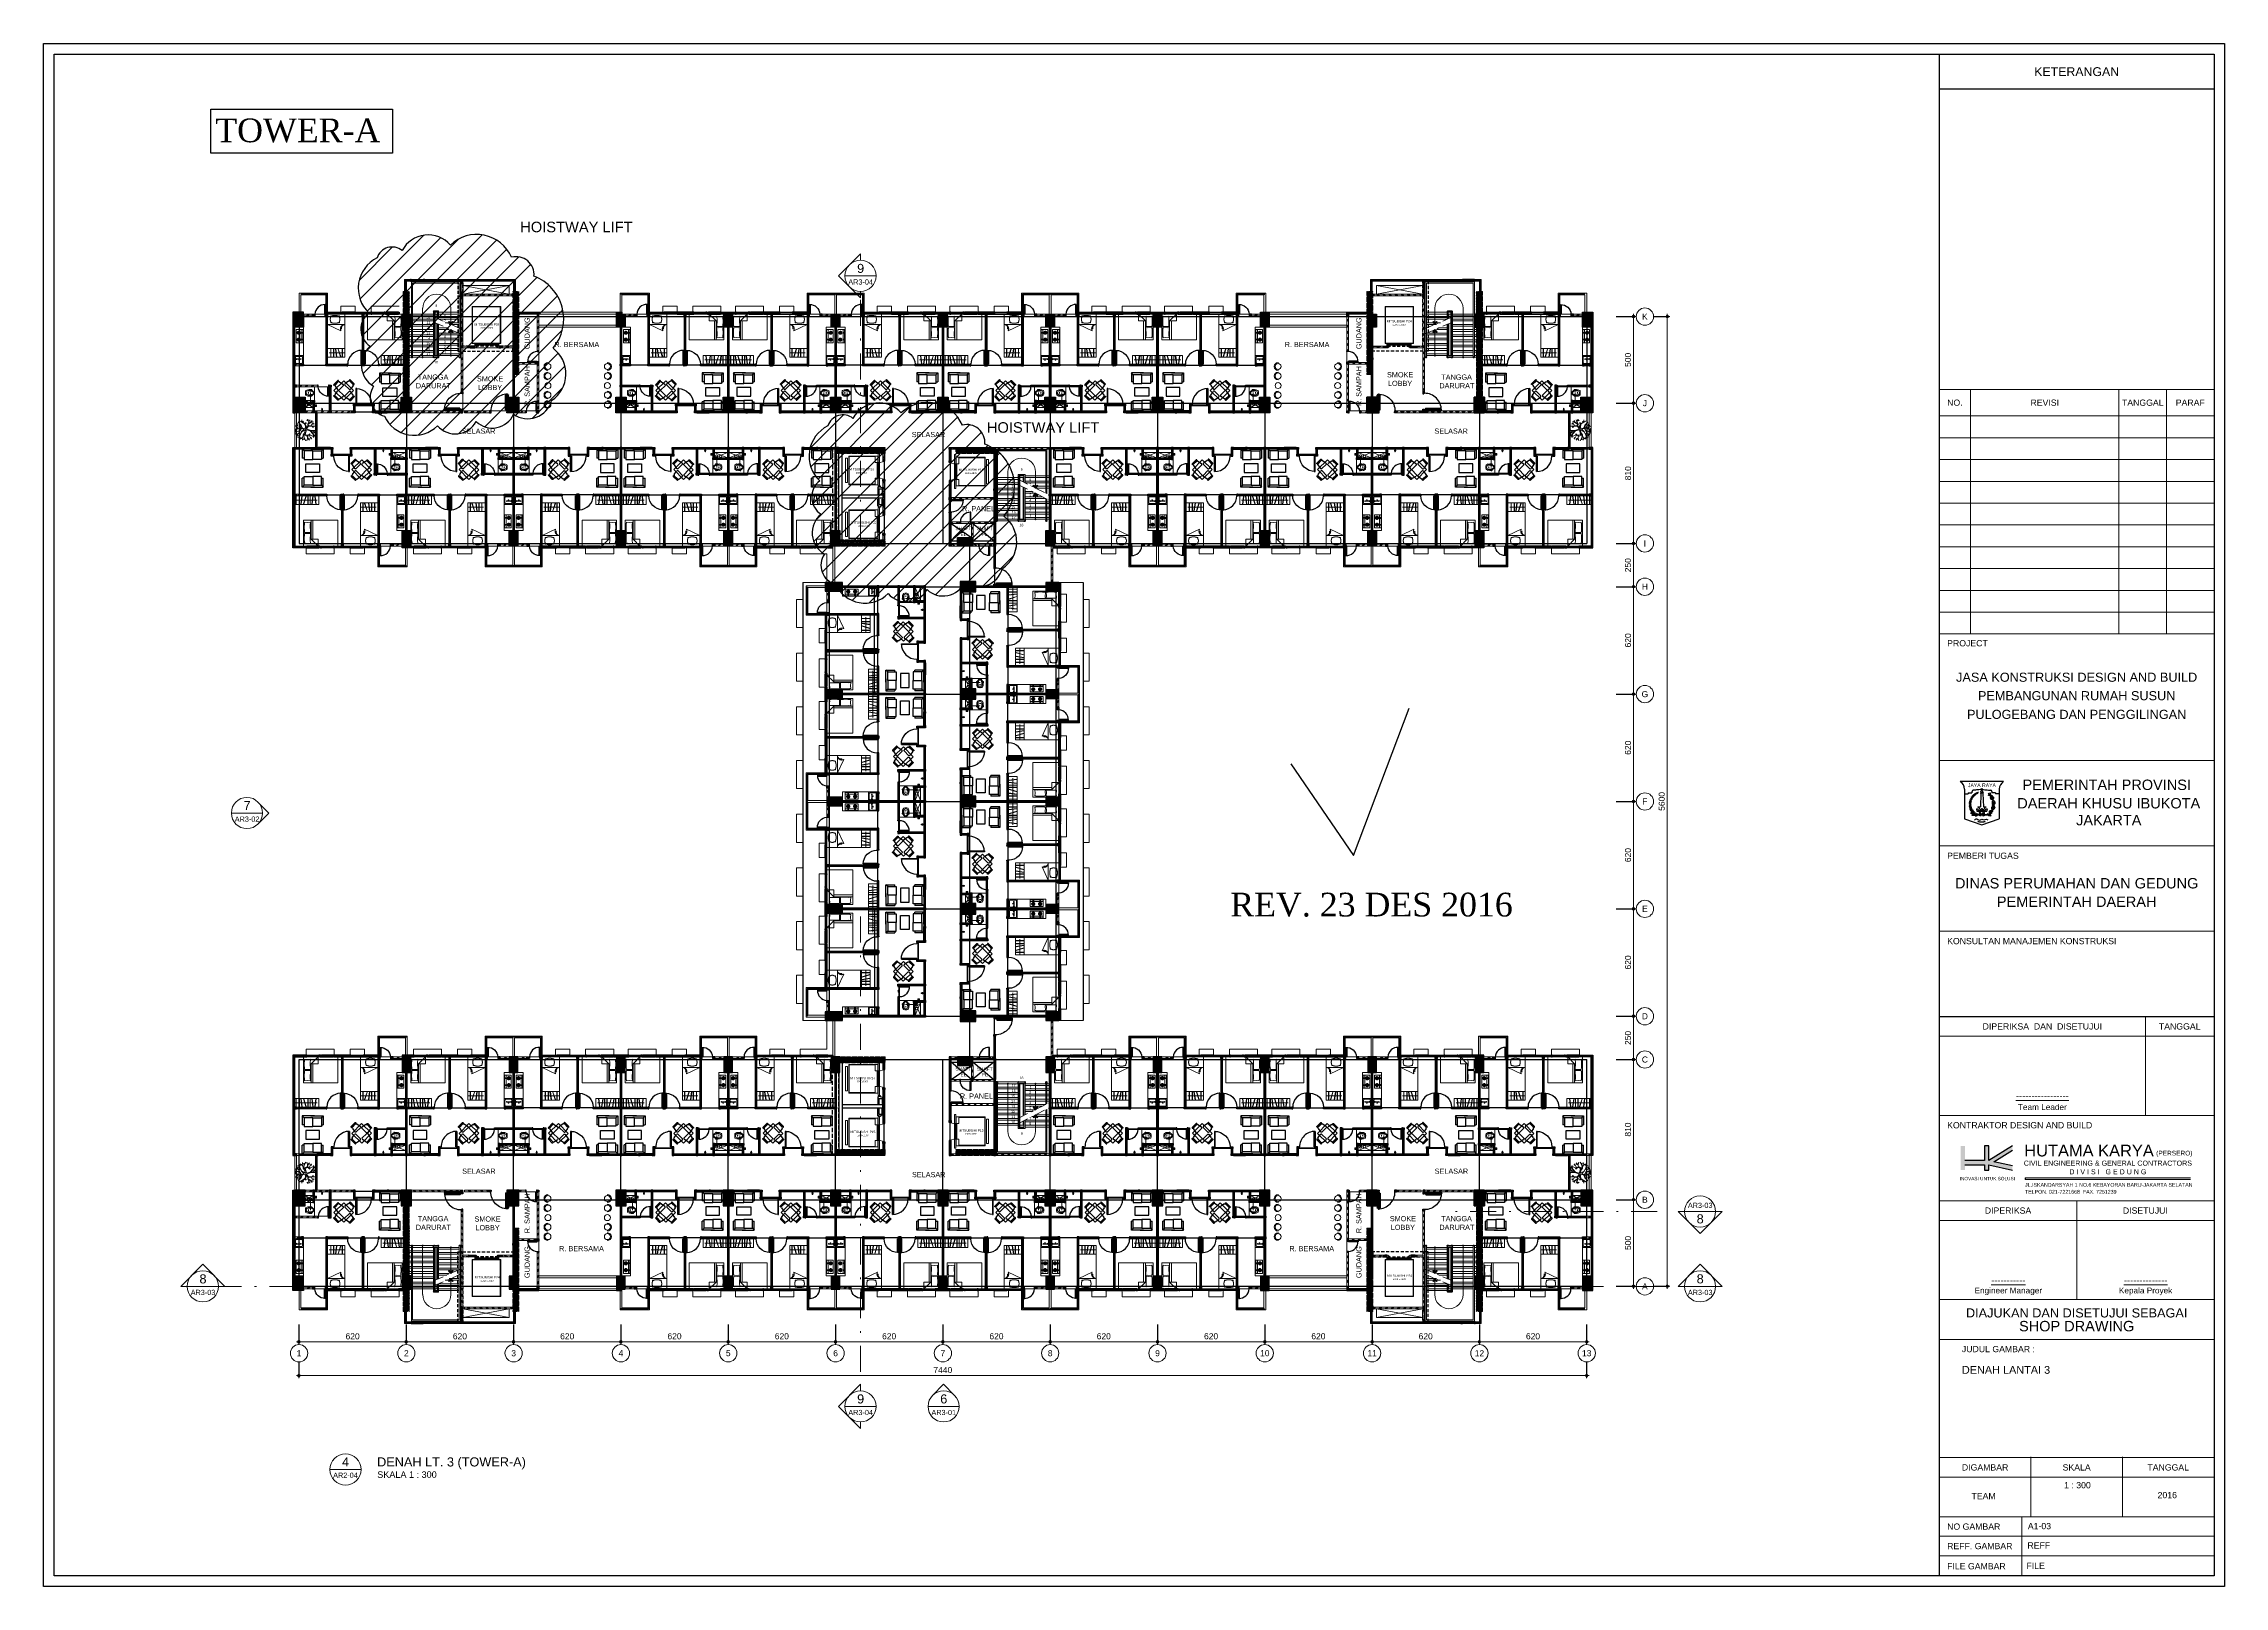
# Model space of a CAD drawing. Header units: millimetres. Extents: x -324 to 75, y -297 to 70.
# Drawn here: x -99.9 to 26.1, y -19.5 to 69.6 of the extents above; entities that cross this region are included whole.
import ezdxf
from ezdxf.enums import TextEntityAlignment as Align

# ---------------------------------------------------------------- set-up
doc = ezdxf.new("R2010")
doc.units = ezdxf.units.MM
doc.linetypes.add('ACAD_ISO02W100', pattern=[15, 12, -3])
doc.linetypes.add('DASHDOT', pattern=[1, 0.5, -0.25, 0, -0.25])
doc.layers.get('defpoints').update_dxf_attribs({"color": 1})
for name, color, linetype in [('AR_BETON', 150, 'Continuous'), ('dinding', 3, 'Continuous'), ('FURNITURE', 68, 'Continuous'), ('HID', 1, 'Continuous'), ('Kusen', 30, 'Continuous'), ('STL', 6, 'Continuous'), ('TXT-50', 2, 'Continuous')]:
    doc.layers.add(name, color=color, linetype=linetype)
for name, color, linetype, lineweight in [('ars', 11, 'Continuous', 0), ('ars @ 1', 11, 'Continuous', 0), ('ARSIR', 31, 'Continuous', 5), ('ARSIR @ 1', 31, 'Continuous', 5), ('ARSIR KOLOM @ 1', 8, 'Continuous', 13), ('KOL', 1, 'Continuous', 30), ('KOLOM', 4, 'Continuous', 9), ('KOP', 7, 'Continuous', 20), ('KOP GARIS', 1, 'Continuous', 30), ('lan', 7, 'Continuous', 15), ('LIFT', 15, 'Continuous', 15), ('NOT', 7, 'Continuous', 20), ('POHON', 62, 'Continuous', 5), ('SANITAIR', 15, 'Continuous', 9), ('Stair', 7, 'Continuous', 15), ('tem', 5, 'Continuous', 20), ('u', 6, 'Continuous', 20)]:
    doc.layers.add(name, color=color, linetype=linetype, lineweight=lineweight)
doc.layers.add('as', color=1, linetype='Continuous', plot=False)
doc.styles.add('ATTR', font='romans.shx', dxfattribs={"width": 0.8, "height": 0.56})
doc.styles.add('BARU', font='arial.ttf')
doc.styles.add('BOLD', font='arial.ttf')
doc.styles.add('ROMANT', font='romantic.ttf', dxfattribs={"height": 1.2})
doc.styles.add('S', font='simplex', dxfattribs={"width": 0.75})
doc.styles.get("Standard").update_dxf_attribs({"font": 'arial.ttf'})
doc.dimstyles.new('sk-100', dxfattribs={"dimtxt": 0.35, "dimasz": 0.15, "dimexe": 0.1, "dimexo": 0, "dimgap": 0.15, "dimtad": 1, "dimdec": 0, "dimlfac": 100, "dimzin": 0, "dimdsep": 46, "dimtxsty": 'Standard', "dimblk": 'BULAT', "dimcen": 0.09, "dimclrd": 256, "dimclre": 256, "dimclrt": 256, "dimadec": 0, "dimazin": 0, "dimtfac": 1, "dimtdec": 0, "dimtofl": 0, "dimtmove": 0, "dimatfit": 3, "dimldrblk": 'BULAT', "dimfxl": 1, "dimtolj": 1, "dimtzin": 0, "dimlwd": -1, "dimarcsym": 0})
pattern_1 = [(225, (1.1, 1e-06), (-0.014142, 0.014142), []), (135, (1.1, 1e-06), (0.014142, 0.014142), [])]
pattern_2 = [(315, (-2e-13, 1e-06), (0.014142, 0.014142), []), (45, (-2e-13, 1e-06), (-0.014142, 0.014142), [])]
pattern_3 = [(225, (-499.568732, 382.94913), (0.0220970869, -0.0220970869), [])]
pattern_4 = [(225, (-511.968732, 382.94913), (0.0220970869, -0.0220970869), [])]
pattern_5 = [(225, (-499.568732, 382.57413), (0.0220970869, -0.0220970869), [])]
pattern_6 = [(225, (-493.368733, 382.57413), (0.0220970869, -0.0220970869), [])]
pattern_7 = [(135, (380.614583, 513.798277), (-0.0220970869, -0.0220970869), [])]
pattern_8 = [(135, (380.989583, 513.798277), (-0.0220970869, -0.0220970869), [])]
pattern_9 = [(45, (6.71, 57.08455), (-0.1767767, 0.1767767), []), (45, (6.7725, 57.08455), (-0.1767767, 0.1767767), [])]
pattern_10 = [(225, (-493.368733, 382.57413), (0.0220970869, -0.0220970869), [])]
pattern_11 = [(45, (-24.99, 3.01955), (-0.1767767, 0.1767767), []), (45, (-24.9275, 3.01955), (-0.1767767, 0.1767767), [])]
pattern_12 = [(45, (-25.19, 0.21955), (-0.1767767, 0.1767767), []), (45, (-25.1275, 0.21955), (-0.1767767, 0.1767767), [])]
pattern_13 = [(45, (-18.68, -0.88046), (-0.1767767, 0.1767767), []), (45, (-18.6175, -0.88046), (-0.1767767, 0.1767767), [])]
pattern_14 = [(45, (-18.68, 1.91954), (-0.1767767, 0.1767767), []), (45, (-18.6175, 1.91954), (-0.1767767, 0.1767767), [])]
pattern_15 = [(45, (-6.66, 0.11519), (-0.1767767, 0.1767767), []), (45, (-6.5975, 0.11519), (-0.1767767, 0.1767767), [])]
pattern_16 = [(45, (-7.34, -2.68481), (-0.1767767, 0.1767767), []), (45, (-7.2775, -2.68481), (-0.1767767, 0.1767767), [])]
pattern_17 = [(45, (-9.1, -0.88045), (-0.1767767, 0.1767767), []), (45, (-9.0375, -0.88045), (-0.1767767, 0.1767767), [])]
pattern_18 = [(45, (-9.1, 1.91955), (-0.1767767, 0.1767767), []), (45, (-9.0375, 1.91955), (-0.1767767, 0.1767767), [])]
pattern_19 = [(315, (35.46, -0.730454), (-0.022097087, -0.022097087), [])]
pattern_20 = [(225, (-450.133732, 382.94913), (0.0220970869, -0.0220970869), [])]
pattern_21 = [(225, (-527.728732, 382.57413), (0.0220970869, -0.0220970869), [])]
pattern_22 = [(225, (-505.418735, 382.57413), (0.0220970869, -0.0220970869), [])]
pattern_23 = [(45, (0.49733, 0.19455), (-0.1767767, 0.1767767), []), (45, (0.55983, 0.19455), (-0.1767767, 0.1767767), [])]
pattern_24 = [(45, (-32.49, 0.49455), (-0.1767767, 0.1767767), []), (45, (-32.4275, 0.49455), (-0.1767767, 0.1767767), [])]
pattern_25 = [(45, (1556.82412, -394.00565), (-0.176776695, 0.176776695), []), (45, (1556.88662, -394.00565), (-0.176776695, 0.176776695), [])]
pattern_26 = [(45, (-32.495, 0.49455), (-0.1767767, 0.1767767), []), (45, (-32.4325, 0.49455), (-0.1767767, 0.1767767), [])]
pattern_27 = [(45, (-32.495, -0.10545), (-0.1767767, 0.1767767), []), (45, (-32.4325, -0.10545), (-0.1767767, 0.1767767), [])]
pattern_28 = [(45, (3.265, 2.89455), (-0.1767767, 0.1767767), []), (45, (3.3275, 2.89455), (-0.1767767, 0.1767767), [])]
pattern_29 = [(45, (1.215, 2.89455), (-0.1767767, 0.1767767), []), (45, (1.2775, 2.89455), (-0.1767767, 0.1767767), [])]
pattern_30 = [(45, (-20.09, 1.11954), (-0.1767767, 0.1767767), []), (45, (-20.0275, 1.11954), (-0.1767767, 0.1767767), [])]
pattern_31 = [(45, (-13.89, 1.11954), (-0.1767767, 0.1767767), []), (45, (-13.8275, 1.11954), (-0.1767767, 0.1767767), [])]
pattern_32 = [(45, (-9.49, 1.91954), (-0.1767767, 0.1767767), []), (45, (-9.4275, 1.91954), (-0.1767767, 0.1767767), [])]
pattern_33 = [(45, (-7.69, 1.11954), (-0.1767767, 0.1767767), []), (45, (-7.6275, 1.11954), (-0.1767767, 0.1767767), [])]
pattern_34 = [(45, (-11.99, 1.91954), (-0.1767767, 0.1767767), []), (45, (-11.9275, 1.91954), (-0.1767767, 0.1767767), [])]
pattern_35 = [(45, (-11.39, -0.78046), (-0.1767767, 0.1767767), []), (45, (-11.3275, -0.78046), (-0.1767767, 0.1767767), [])]
pattern_36 = [(45, (-10.89, 1.91954), (-0.1767767, 0.1767767), []), (45, (-10.8275, 1.91954), (-0.1767767, 0.1767767), [])]
pattern_37 = [(45, (-8.54, 1.91954), (-0.1767767, 0.1767767), []), (45, (-8.4775, 1.91954), (-0.1767767, 0.1767767), [])]
pattern_38 = [(45, (-13.89, -0.78046), (-0.1767767, 0.1767767), []), (45, (-13.8275, -0.78046), (-0.1767767, 0.1767767), [])]
pattern_39 = [(45, (-9.29, -0.78046), (-0.1767767, 0.1767767), []), (45, (-9.2275, -0.78046), (-0.1767767, 0.1767767), [])]
pattern_40 = [(45, (-7.69, 0.41954), (-0.1767767, 0.1767767), []), (45, (-7.6275, 0.41954), (-0.1767767, 0.1767767), [])]
pattern_41 = [(45, (-7.69, -1.83046), (-0.1767767, 0.1767767), []), (45, (-7.6275, -1.83046), (-0.1767767, 0.1767767), [])]
pattern_42 = [(45, (1565.24095, -401.98365), (-0.176776695, 0.176776695), []), (45, (1565.30345, -401.98365), (-0.176776695, 0.176776695), [])]
pattern_43 = [(45, (1568.57095, -401.98365), (-0.176776695, 0.176776695), []), (45, (1568.63345, -401.98365), (-0.176776695, 0.176776695), [])]
pattern_44 = [(45, (1569.52095, -401.98365), (-0.176776695, 0.176776695), []), (45, (1569.58345, -401.98365), (-0.176776695, 0.176776695), [])]
pattern_45 = [(45, (1570.12095, -401.98365), (-0.176776695, 0.176776695), []), (45, (1570.18345, -401.98365), (-0.176776695, 0.176776695), [])]
pattern_46 = [(45, (1570.12095, -402.58365), (-0.176776695, 0.176776695), []), (45, (1570.18345, -402.58365), (-0.176776695, 0.176776695), [])]
pattern_47 = [(45, (1570.37095, -403.48365), (-0.176776695, 0.176776695), []), (45, (1570.43345, -403.48365), (-0.176776695, 0.176776695), [])]
pattern_48 = [(45, (1570.37095, -404.68365), (-0.176776695, 0.176776695), []), (45, (1570.43345, -404.68365), (-0.176776695, 0.176776695), [])]
pattern_49 = [(45, (1568.77095, -404.68365), (-0.176776695, 0.176776695), []), (45, (1568.83345, -404.68365), (-0.176776695, 0.176776695), [])]
pattern_50 = [(45, (1565.79095, -404.68365), (-0.176776695, 0.176776695), []), (45, (1565.85345, -404.68365), (-0.176776695, 0.176776695), [])]
pattern_51 = [(45, (68.1438, -0.8551), (-0.1767767, 0.1767767), []), (45, (68.2063, -0.8551), (-0.1767767, 0.1767767), [])]
pattern_52 = [(45, (70.2438, -0.8551), (-0.1767767, 0.1767767), []), (45, (70.3063, -0.8551), (-0.1767767, 0.1767767), [])]
pattern_53 = [(45, (71.8438, -1.7551), (-0.1767767, 0.1767767), []), (45, (71.9063, -1.7551), (-0.1767767, 0.1767767), [])]
pattern_54 = [(45, (71.8438, -4.9551), (-0.1767767, 0.1767767), []), (45, (71.9063, -4.9551), (-0.1767767, 0.1767767), [])]
pattern_55 = [(45, (71.8438, -6.1551), (-0.1767767, 0.1767767), []), (45, (71.9063, -6.1551), (-0.1767767, 0.1767767), [])]
pattern_56 = [(45, (71.8438, -7.0551), (-0.1767767, 0.1767767), []), (45, (71.9063, -7.0551), (-0.1767767, 0.1767767), [])]
pattern_57 = [(45, (70.0438, -6.1551), (-0.1767767, 0.1767767), []), (45, (70.1063, -6.1551), (-0.1767767, 0.1767767), [])]
pattern_58 = [(45, (70.9938, -7.0551), (-0.1767767, 0.1767767), []), (45, (71.0563, -7.0551), (-0.1767767, 0.1767767), [])]
pattern_59 = [(45, (68.6438, -7.2551), (-0.1767767, 0.1767767), []), (45, (68.7063, -7.2551), (-0.1767767, 0.1767767), [])]
pattern_60 = [(45, (67.5438, -7.2551), (-0.1767767, 0.1767767), []), (45, (67.6063, -7.2551), (-0.1767767, 0.1767767), [])]
pattern_61 = [(45, (71.1238, -0.8551), (-0.1767767, 0.1767767), []), (45, (71.1863, -0.8551), (-0.1767767, 0.1767767), [])]
pattern_62 = [(45, (72.7238, -0.8551), (-0.1767767, 0.1767767), []), (45, (72.7863, -0.8551), (-0.1767767, 0.1767767), [])]
pattern_63 = [(45, (72.7238, -2.0551), (-0.1767767, 0.1767767), []), (45, (72.7863, -2.0551), (-0.1767767, 0.1767767), [])]
pattern_64 = [(45, (72.7238, -2.9551), (-0.1767767, 0.1767767), []), (45, (72.7863, -2.9551), (-0.1767767, 0.1767767), [])]
pattern_65 = [(45, (72.7238, -3.5551), (-0.1767767, 0.1767767), []), (45, (72.7863, -3.5551), (-0.1767767, 0.1767767), [])]
pattern_66 = [(45, (71.8738, -3.5551), (-0.1767767, 0.1767767), []), (45, (71.9363, -3.5551), (-0.1767767, 0.1767767), [])]
pattern_67 = [(45, (70.9238, -3.5551), (-0.1767767, 0.1767767), []), (45, (70.9863, -3.5551), (-0.1767767, 0.1767767), [])]
pattern_68 = [(45, (67.5938, -3.5551), (-0.1767767, 0.1767767), []), (45, (67.6563, -3.5551), (-0.1767767, 0.1767767), [])]
pattern_69 = [(45, (65.6438, -1.7551), (-0.1767767, 0.1767767), []), (45, (65.7063, -1.7551), (-0.1767767, 0.1767767), [])]
pattern_70 = [(45, (65.6438, -4.9551), (-0.1767767, 0.1767767), []), (45, (65.7063, -4.9551), (-0.1767767, 0.1767767), [])]
pattern_71 = [(45, (72.2238, -0.8551), (-0.1767767, 0.1767767), []), (45, (72.2863, -0.8551), (-0.1767767, 0.1767767), [])]
pattern_72 = [(45, (60.3238, -0.8551), (-0.1767767, 0.1767767), []), (45, (60.3863, -0.8551), (-0.1767767, 0.1767767), [])]
pattern_73 = [(45, (61.9238, -0.8551), (-0.1767767, 0.1767767), []), (45, (61.9863, -0.8551), (-0.1767767, 0.1767767), [])]
pattern_74 = [(45, (-20.09, 0.49455), (-0.1767767, 0.1767767), []), (45, (-20.0275, 0.49455), (-0.1767767, 0.1767767), [])]
pattern_75 = [(45, (10.6428, -0.8551), (-0.1767767, 0.1767767), []), (45, (10.7053, -0.8551), (-0.1767767, 0.1767767), [])]
pattern_76 = [(45, (12.7428, -0.8551), (-0.1767767, 0.1767767), []), (45, (12.8053, -0.8551), (-0.1767767, 0.1767767), [])]
pattern_77 = [(45, (14.3428, -4.9551), (-0.1767767, 0.1767767), []), (45, (14.4053, -4.9551), (-0.1767767, 0.1767767), [])]
pattern_78 = [(45, (14.3428, -6.1551), (-0.1767767, 0.1767767), []), (45, (14.4053, -6.1551), (-0.1767767, 0.1767767), [])]
pattern_79 = [(45, (14.3428, -7.0551), (-0.1767767, 0.1767767), []), (45, (14.4053, -7.0551), (-0.1767767, 0.1767767), [])]
pattern_80 = [(45, (12.5428, -6.1551), (-0.1767767, 0.1767767), []), (45, (12.6053, -6.1551), (-0.1767767, 0.1767767), [])]
pattern_81 = [(45, (13.4928, -7.0551), (-0.1767767, 0.1767767), []), (45, (13.5553, -7.0551), (-0.1767767, 0.1767767), [])]
pattern_82 = [(45, (11.1428, -7.2551), (-0.1767767, 0.1767767), []), (45, (11.2053, -7.2551), (-0.1767767, 0.1767767), [])]
pattern_83 = [(45, (10.0428, -7.2551), (-0.1767767, 0.1767767), []), (45, (10.1053, -7.2551), (-0.1767767, 0.1767767), [])]
pattern_84 = [(45, (13.6228, -0.8551), (-0.1767767, 0.1767767), []), (45, (13.6853, -0.8551), (-0.1767767, 0.1767767), [])]
pattern_85 = [(45, (15.2228, -0.8551), (-0.1767767, 0.1767767), []), (45, (15.2853, -0.8551), (-0.1767767, 0.1767767), [])]
pattern_86 = [(45, (15.2228, -2.0551), (-0.1767767, 0.1767767), []), (45, (15.2853, -2.0551), (-0.1767767, 0.1767767), [])]
pattern_87 = [(45, (15.2228, -2.9551), (-0.1767767, 0.1767767), []), (45, (15.2853, -2.9551), (-0.1767767, 0.1767767), [])]
pattern_88 = [(45, (15.2228, -3.5551), (-0.1767767, 0.1767767), []), (45, (15.2853, -3.5551), (-0.1767767, 0.1767767), [])]
pattern_89 = [(45, (14.3728, -3.5551), (-0.1767767, 0.1767767), []), (45, (14.4353, -3.5551), (-0.1767767, 0.1767767), [])]
pattern_90 = [(45, (13.4228, -3.5551), (-0.1767767, 0.1767767), []), (45, (13.4853, -3.5551), (-0.1767767, 0.1767767), [])]
pattern_91 = [(45, (10.0928, -3.5551), (-0.1767767, 0.1767767), []), (45, (10.1553, -3.5551), (-0.1767767, 0.1767767), [])]
pattern_92 = [(45, (23.0428, -0.8551), (-0.1767767, 0.1767767), []), (45, (23.1053, -0.8551), (-0.1767767, 0.1767767), [])]
pattern_93 = [(45, (25.1428, -0.8551), (-0.1767767, 0.1767767), []), (45, (25.2053, -0.8551), (-0.1767767, 0.1767767), [])]
pattern_94 = [(45, (24.9428, -6.1551), (-0.1767767, 0.1767767), []), (45, (25.0053, -6.1551), (-0.1767767, 0.1767767), [])]
pattern_95 = [(45, (25.8928, -7.0551), (-0.1767767, 0.1767767), []), (45, (25.9553, -7.0551), (-0.1767767, 0.1767767), [])]
pattern_96 = [(45, (23.5428, -7.2551), (-0.1767767, 0.1767767), []), (45, (23.6053, -7.2551), (-0.1767767, 0.1767767), [])]
pattern_97 = [(45, (22.4428, -7.2551), (-0.1767767, 0.1767767), []), (45, (22.5053, -7.2551), (-0.1767767, 0.1767767), [])]
pattern_98 = [(45, (26.0228, -0.8551), (-0.1767767, 0.1767767), []), (45, (26.0853, -0.8551), (-0.1767767, 0.1767767), [])]
pattern_99 = [(45, (27.6228, -0.8551), (-0.1767767, 0.1767767), []), (45, (27.6853, -0.8551), (-0.1767767, 0.1767767), [])]
pattern_100 = [(45, (27.6228, -2.0551), (-0.1767767, 0.1767767), []), (45, (27.6853, -2.0551), (-0.1767767, 0.1767767), [])]
pattern_101 = [(45, (27.6228, -2.9551), (-0.1767767, 0.1767767), []), (45, (27.6853, -2.9551), (-0.1767767, 0.1767767), [])]
pattern_102 = [(45, (27.6228, -3.5551), (-0.1767767, 0.1767767), []), (45, (27.6853, -3.5551), (-0.1767767, 0.1767767), [])]
pattern_103 = [(45, (26.7728, -3.5551), (-0.1767767, 0.1767767), []), (45, (26.8353, -3.5551), (-0.1767767, 0.1767767), [])]
pattern_104 = [(45, (25.8228, -3.5551), (-0.1767767, 0.1767767), []), (45, (25.8853, -3.5551), (-0.1767767, 0.1767767), [])]
pattern_105 = [(45, (22.4928, -3.5551), (-0.1767767, 0.1767767), []), (45, (22.5553, -3.5551), (-0.1767767, 0.1767767), [])]
pattern_106 = [(45, (-13.89, 0.49455), (-0.1767767, 0.1767767), []), (45, (-13.8275, 0.49455), (-0.1767767, 0.1767767), [])]
pattern_107 = [(45, (20.5428, -4.9551), (-0.1767767, 0.1767767), []), (45, (20.6053, -4.9551), (-0.1767767, 0.1767767), [])]
pattern_108 = [(45, (3.915, 5.39455), (-0.1767767, 0.1767767), []), (45, (3.9775, 5.39455), (-0.1767767, 0.1767767), [])]
pattern_109 = [(45, (3.915, 7.49455), (-0.1767767, 0.1767767), []), (45, (3.9775, 7.49455), (-0.1767767, 0.1767767), [])]
pattern_110 = [(45, (3.915, 15.29455), (-0.1767767, 0.1767767), []), (45, (3.9775, 15.29455), (-0.1767767, 0.1767767), [])]
pattern_111 = [(45, (3.915, 9.09455), (-0.1767767, 0.1767767), []), (45, (3.9775, 9.09455), (-0.1767767, 0.1767767), [])]
pattern_112 = [(45, (-1.54016, -16.64545), (-0.1767767, 0.1767767), []), (45, (-1.47766, -16.64545), (-0.1767767, 0.1767767), [])]
pattern_113 = [(45, (-0.94016, -16.64545), (-0.1767767, 0.1767767), []), (45, (-0.87766, -16.64545), (-0.1767767, 0.1767767), [])]
pattern_114 = [(45, (-26.29, 0.49455), (-0.1767767, 0.1767767), []), (45, (-26.2275, 0.49455), (-0.1767767, 0.1767767), [])]
pattern_115 = [(225, (-511.968732, 382.94913), (0.0220970869, -0.0220970869), [])]
pattern_116 = [(135, (-32.84, 5.669545), (0.022097087, 0.022097087), [])]
pattern_117 = [(225, (-32.84, 7.669545), (0.022097087, -0.022097087), [])]
pattern_118 = [(315, (42.26, 7.669545), (-0.022097087, -0.022097087), [])]
pattern_119 = [(45, (42.26, 5.669545), (-0.022097087, 0.022097087), [])]
pattern_120 = [(45, (4.4428, -0.8551), (-0.1767767, 0.1767767), []), (45, (4.5053, -0.8551), (-0.1767767, 0.1767767), [])]
pattern_121 = [(45, (6.5428, -0.8551), (-0.1767767, 0.1767767), []), (45, (6.6053, -0.8551), (-0.1767767, 0.1767767), [])]
pattern_122 = [(45, (8.1428, -4.9551), (-0.1767767, 0.1767767), []), (45, (8.2053, -4.9551), (-0.1767767, 0.1767767), [])]
pattern_123 = [(45, (8.1428, -6.1551), (-0.1767767, 0.1767767), []), (45, (8.2053, -6.1551), (-0.1767767, 0.1767767), [])]
pattern_124 = [(45, (8.1428, -7.0551), (-0.1767767, 0.1767767), []), (45, (8.2053, -7.0551), (-0.1767767, 0.1767767), [])]
pattern_125 = [(45, (6.3428, -6.1551), (-0.1767767, 0.1767767), []), (45, (6.4053, -6.1551), (-0.1767767, 0.1767767), [])]
pattern_126 = [(45, (7.2928, -7.0551), (-0.1767767, 0.1767767), []), (45, (7.3553, -7.0551), (-0.1767767, 0.1767767), [])]
pattern_127 = [(45, (4.9428, -7.2551), (-0.1767767, 0.1767767), []), (45, (5.0053, -7.2551), (-0.1767767, 0.1767767), [])]
pattern_128 = [(45, (3.8428, -7.2551), (-0.1767767, 0.1767767), []), (45, (3.9053, -7.2551), (-0.1767767, 0.1767767), [])]
pattern_129 = [(45, (7.4228, -0.8551), (-0.1767767, 0.1767767), []), (45, (7.4853, -0.8551), (-0.1767767, 0.1767767), [])]
pattern_130 = [(45, (9.0228, -0.8551), (-0.1767767, 0.1767767), []), (45, (9.0853, -0.8551), (-0.1767767, 0.1767767), [])]
pattern_131 = [(45, (9.0228, -2.0551), (-0.1767767, 0.1767767), []), (45, (9.0853, -2.0551), (-0.1767767, 0.1767767), [])]
pattern_132 = [(45, (9.0228, -2.9551), (-0.1767767, 0.1767767), []), (45, (9.0853, -2.9551), (-0.1767767, 0.1767767), [])]
pattern_133 = [(45, (9.0228, -3.5551), (-0.1767767, 0.1767767), []), (45, (9.0853, -3.5551), (-0.1767767, 0.1767767), [])]
pattern_134 = [(45, (8.1728, -3.5551), (-0.1767767, 0.1767767), []), (45, (8.2353, -3.5551), (-0.1767767, 0.1767767), [])]
pattern_135 = [(45, (7.2228, -3.5551), (-0.1767767, 0.1767767), []), (45, (7.2853, -3.5551), (-0.1767767, 0.1767767), [])]
pattern_136 = [(45, (3.8928, -3.5551), (-0.1767767, 0.1767767), []), (45, (3.9553, -3.5551), (-0.1767767, 0.1767767), [])]
pattern_137 = [(135, (-519.768732, -326.73004), (0.0220970869, 0.0220970869), [])]
pattern_138 = [(135, (-518.013732, -326.73004), (0.0220970869, 0.0220970869), [])]
pattern_139 = [(45, (8.7228, -0.8551), (-0.1767767, 0.1767767), []), (45, (8.7853, -0.8551), (-0.1767767, 0.1767767), [])]
pattern_140 = [(45, (74.3438, -0.8551), (-0.1767767, 0.1767767), []), (45, (74.4063, -0.8551), (-0.1767767, 0.1767767), [])]
pattern_141 = [(45, (76.4438, -0.8551), (-0.1767767, 0.1767767), []), (45, (76.5063, -0.8551), (-0.1767767, 0.1767767), [])]
pattern_142 = [(45, (78.0438, -1.7551), (-0.1767767, 0.1767767), []), (45, (78.1063, -1.7551), (-0.1767767, 0.1767767), [])]
pattern_143 = [(45, (78.0438, -4.9551), (-0.1767767, 0.1767767), []), (45, (78.1063, -4.9551), (-0.1767767, 0.1767767), [])]
pattern_144 = [(45, (78.0438, -6.1551), (-0.1767767, 0.1767767), []), (45, (78.1063, -6.1551), (-0.1767767, 0.1767767), [])]
pattern_145 = [(45, (78.0438, -7.0551), (-0.1767767, 0.1767767), []), (45, (78.1063, -7.0551), (-0.1767767, 0.1767767), [])]
pattern_146 = [(45, (76.2438, -6.1551), (-0.1767767, 0.1767767), []), (45, (76.3063, -6.1551), (-0.1767767, 0.1767767), [])]
pattern_147 = [(45, (77.1938, -7.0551), (-0.1767767, 0.1767767), []), (45, (77.2563, -7.0551), (-0.1767767, 0.1767767), [])]
pattern_148 = [(45, (74.8438, -7.2551), (-0.1767767, 0.1767767), []), (45, (74.9063, -7.2551), (-0.1767767, 0.1767767), [])]
pattern_149 = [(45, (73.7438, -7.2551), (-0.1767767, 0.1767767), []), (45, (73.8063, -7.2551), (-0.1767767, 0.1767767), [])]
pattern_150 = [(45, (77.3238, -0.8551), (-0.1767767, 0.1767767), []), (45, (77.3863, -0.8551), (-0.1767767, 0.1767767), [])]
pattern_151 = [(45, (78.9238, -0.8551), (-0.1767767, 0.1767767), []), (45, (78.9863, -0.8551), (-0.1767767, 0.1767767), [])]
pattern_152 = [(45, (78.9238, -2.0551), (-0.1767767, 0.1767767), []), (45, (78.9863, -2.0551), (-0.1767767, 0.1767767), [])]
pattern_153 = [(45, (78.9238, -2.9551), (-0.1767767, 0.1767767), []), (45, (78.9863, -2.9551), (-0.1767767, 0.1767767), [])]
pattern_154 = [(45, (78.9238, -3.5551), (-0.1767767, 0.1767767), []), (45, (78.9863, -3.5551), (-0.1767767, 0.1767767), [])]
pattern_155 = [(45, (78.0738, -3.5551), (-0.1767767, 0.1767767), []), (45, (78.1363, -3.5551), (-0.1767767, 0.1767767), [])]
pattern_156 = [(45, (77.1238, -3.5551), (-0.1767767, 0.1767767), []), (45, (77.1863, -3.5551), (-0.1767767, 0.1767767), [])]
pattern_157 = [(45, (73.7938, -3.5551), (-0.1767767, 0.1767767), []), (45, (73.8563, -3.5551), (-0.1767767, 0.1767767), [])]
pattern_158 = [(135, (-449.867725, -326.73004), (0.0220970869, 0.0220970869), [])]
pattern_159 = [(135, (-448.112725, -326.73004), (0.0220970869, 0.0220970869), [])]
pattern_160 = [(45, (79.2238, -0.8551), (-0.1767767, 0.1767767), []), (45, (79.2863, -0.8551), (-0.1767767, 0.1767767), [])]
pattern_161 = [(45, (74.3438, 1.2449), (-0.1767767, 0.1767767), []), (45, (74.4063, 1.2449), (-0.1767767, 0.1767767), [])]
pattern_162 = [(45, (74.3438, 1.7449), (-0.1767767, 0.1767767), []), (45, (74.4063, 1.7449), (-0.1767767, 0.1767767), [])]
pattern_163 = [(135, (12.23464, 54.47541), (-0.1767767, -0.1767767), []), (135, (12.23464, 54.53791), (-0.1767767, -0.1767767), [])]
pattern_164 = [(135, (-474.312725, -326.73004), (0.0220970869, 0.0220970869), [])]
pattern_165 = [(135, (-487.277725, -326.73004), (0.0220970869, 0.0220970869), [])]
pattern_166 = [(135, (-489.822725, -326.73004), (0.0220970869, 0.0220970869), [])]
pattern_167 = [(135, (-491.512725, -326.73004), (0.0220970869, 0.0220970869), [])]
pattern_168 = [(135, (-472.427725, -326.73004), (0.0220970869, 0.0220970869), [])]
pattern_169 = [(135, (-470.672725, -326.73004), (0.0220970869, 0.0220970869), [])]
pattern_170 = [(45, (59.4438, -1.7551), (-0.1767767, 0.1767767), []), (45, (59.5063, -1.7551), (-0.1767767, 0.1767767), [])]
pattern_171 = [(45, (59.4438, -4.9551), (-0.1767767, 0.1767767), []), (45, (59.5063, -4.9551), (-0.1767767, 0.1767767), [])]
pattern_172 = [(45, (59.4438, -6.1551), (-0.1767767, 0.1767767), []), (45, (59.5063, -6.1551), (-0.1767767, 0.1767767), [])]
pattern_173 = [(45, (55.7438, -0.8551), (-0.1767767, 0.1767767), []), (45, (55.8063, -0.8551), (-0.1767767, 0.1767767), [])]
pattern_174 = [(45, (57.8438, -0.8551), (-0.1767767, 0.1767767), []), (45, (57.9063, -0.8551), (-0.1767767, 0.1767767), [])]
pattern_175 = [(45, (57.6438, -6.1551), (-0.1767767, 0.1767767), []), (45, (57.7063, -6.1551), (-0.1767767, 0.1767767), [])]
pattern_176 = [(45, (58.5938, -7.0551), (-0.1767767, 0.1767767), []), (45, (58.6563, -7.0551), (-0.1767767, 0.1767767), [])]
pattern_177 = [(45, (56.2438, -7.2551), (-0.1767767, 0.1767767), []), (45, (56.3063, -7.2551), (-0.1767767, 0.1767767), [])]
pattern_178 = [(45, (55.1438, -7.2551), (-0.1767767, 0.1767767), []), (45, (55.2063, -7.2551), (-0.1767767, 0.1767767), [])]
pattern_179 = [(45, (58.7238, -0.8551), (-0.1767767, 0.1767767), []), (45, (58.7863, -0.8551), (-0.1767767, 0.1767767), [])]
pattern_180 = [(45, (60.3238, -2.0551), (-0.1767767, 0.1767767), []), (45, (60.3863, -2.0551), (-0.1767767, 0.1767767), [])]
pattern_181 = [(45, (60.3238, -2.9551), (-0.1767767, 0.1767767), []), (45, (60.3863, -2.9551), (-0.1767767, 0.1767767), [])]
pattern_182 = [(45, (60.3238, -3.5551), (-0.1767767, 0.1767767), []), (45, (60.3863, -3.5551), (-0.1767767, 0.1767767), [])]
pattern_183 = [(45, (59.4738, -3.5551), (-0.1767767, 0.1767767), []), (45, (59.5363, -3.5551), (-0.1767767, 0.1767767), [])]
pattern_184 = [(45, (58.5238, -3.5551), (-0.1767767, 0.1767767), []), (45, (58.5863, -3.5551), (-0.1767767, 0.1767767), [])]
pattern_185 = [(45, (55.1938, -3.5551), (-0.1767767, 0.1767767), []), (45, (55.2563, -3.5551), (-0.1767767, 0.1767767), [])]
pattern_186 = [(45, (53.2438, -1.7551), (-0.1767767, 0.1767767), []), (45, (53.3063, -1.7551), (-0.1767767, 0.1767767), [])]
pattern_187 = [(45, (53.2438, -4.9551), (-0.1767767, 0.1767767), []), (45, (53.3063, -4.9551), (-0.1767767, 0.1767767), [])]
pattern_188 = [(45, (59.8238, -0.8551), (-0.1767767, 0.1767767), []), (45, (59.8863, -0.8551), (-0.1767767, 0.1767767), [])]
pattern_189 = [(45, (-7.69, 1.11954), (-0.1767767, 0.1767767), []), (45, (-7.6275, 1.11954), (-0.1767767, 0.1767767), [])]
pattern_190 = [(45, (1556.62095, -401.98365), (-0.176776695, 0.176776695), []), (45, (1556.68345, -401.98365), (-0.176776695, 0.176776695), [])]
pattern_191 = [(45, (1576.71095, -452.5532), (-0.176776695, 0.176776695), []), (45, (1576.77345, -452.5532), (-0.176776695, 0.176776695), [])]
pattern_192 = [(225, (-5.95, -51.3), (0.022097087, -0.022097087), [])]

# ---------------------------------------------------------------- blocks, each defined once
blk = doc.blocks.new('T. J1')
at = {"layer": 'Kusen'}
for p, q in [((-0.02, 0), (-0.77, 0)), ((-0.72, 0.1), (-0.07, 0.1)), ((-0.07, 0.06), (-0.72, 0.06)), ((0.02, 0), (0.77, 0)), ((0.72, 0.1), (0.07, 0.1)), ((0.07, 0.06), (0.72, 0.06))]:
    blk.add_line(p, q, dxfattribs=at)
for points in [[(-0.81, 0), (-0.77, 0), (-0.77, 0.1), (-0.81, 0.1)], [(-0.02, 0), (0.02, 0), (0.02, 0.1), (-0.02, 0.1)], [(0.81, 0), (0.77, 0), (0.77, 0.1), (0.81, 0.1)]]:
    blk.add_lwpolyline(points, close=True, dxfattribs=at)
for points in [[(-0.72, 0.08), (-0.72, 0.06), (-0.77, 0.06), (-0.77, 0.1), (-0.72, 0.1), (-0.72, 0.08), (-0.73, 0.08), (-0.73, 0.08), (-0.72, 0.08)], [(-0.07, 0.08), (-0.07, 0.06), (-0.02, 0.06), (-0.02, 0.1), (-0.07, 0.1), (-0.07, 0.08), (-0.06, 0.08), (-0.06, 0.08), (-0.07, 0.08)], [(0.07, 0.08), (0.07, 0.06), (0.02, 0.06), (0.02, 0.1), (0.07, 0.1), (0.07, 0.08), (0.06, 0.08), (0.06, 0.08), (0.07, 0.08)], [(0.72, 0.08), (0.72, 0.06), (0.77, 0.06), (0.77, 0.1), (0.72, 0.1), (0.72, 0.08), (0.73, 0.08), (0.73, 0.08), (0.72, 0.08)]]:
    blk.add_lwpolyline(points, dxfattribs=at)
at = {"layer": 'Kusen', "color": 141}
for points in [[(-0.73, 0.08), (-0.06, 0.08), (-0.06, 0.08), (-0.73, 0.08)], [(0.73, 0.08), (0.06, 0.08), (0.06, 0.08), (0.73, 0.08)]]:
    blk.add_lwpolyline(points, close=True, dxfattribs=at)
blk = doc.blocks.new('T. J2')
at = {"layer": 'Kusen'}
for p, q in [((-0.42, 0), (0.33, 0)), ((-0.37, 0.1), (0.28, 0.1)), ((0.28, 0.06), (-0.37, 0.06))]:
    blk.add_line(p, q, dxfattribs=at)
for points in [[(-0.46, 0), (-0.42, 0), (-0.42, 0.1), (-0.46, 0.1)], [(0.33, 0), (0.37, 0), (0.37, 0.1), (0.33, 0.1)]]:
    blk.add_lwpolyline(points, close=True, dxfattribs=at)
for points in [[(-0.37, 0.08), (-0.37, 0.06), (-0.42, 0.06), (-0.42, 0.1), (-0.37, 0.1), (-0.37, 0.08), (-0.38, 0.08), (-0.38, 0.08), (-0.37, 0.08)], [(0.28, 0.08), (0.28, 0.06), (0.33, 0.06), (0.33, 0.1), (0.28, 0.1), (0.28, 0.08), (0.29, 0.08), (0.29, 0.08), (0.28, 0.08)]]:
    blk.add_lwpolyline(points, dxfattribs=at)
at = {"layer": 'Kusen', "color": 141}
blk.add_lwpolyline([(-0.38, 0.08), (0.29, 0.08), (0.29, 0.08), (-0.38, 0.08)], close=True, dxfattribs=at)
blk = doc.blocks.new('P.80')
at = {"layer": 'Kusen'}
for points in [[(-69.81, -74.84), (-69.77, -74.84), (-69.77, -74.04), (-69.81, -74.04)], [(-70.61, -74.94), (-70.57, -74.94), (-70.57, -74.84), (-70.61, -74.84)], [(-69.77, -74.94), (-69.73, -74.94), (-69.73, -74.84), (-69.77, -74.84)]]:
    blk.add_lwpolyline(points, close=True, dxfattribs=at)
blk.add_arc((-69.77, -74.84), 0.8, 90, 180, dxfattribs=at)
blk = doc.blocks.new('K 10.10')
at = {"layer": 'ars'}
h = blk.add_hatch(dxfattribs=at)
h.set_pattern_fill('_USER', color=256, scale=0.05, angle=45, double=1, pattern_type=0)
h.set_pattern_definition([(45, (0, 0), (-0.035355339, 0.035355339), []), (135, (0, 0), (-0.035355339, -0.035355339), [])])
h.paths.add_polyline_path([(1560.54, 1380.41), (1560.64, 1380.41), (1560.64, 1380.51), (1560.54, 1380.51)])
at = {"layer": 'KOL'}
blk.add_lwpolyline([(1560.54, 1380.41), (1560.64, 1380.41), (1560.64, 1380.51), (1560.54, 1380.51)], close=True, dxfattribs=at)
blk = doc.blocks.new('P.60')
at = {"layer": 'Kusen'}
for points in [[(1472.83, 997.54), (1472.87, 997.54), (1472.87, 997.44), (1472.83, 997.44)], [(1472.87, 996.89), (1472.91, 996.89), (1472.91, 997.44), (1472.87, 997.44)], [(1473.47, 997.54), (1473.51, 997.54), (1473.51, 997.44), (1473.47, 997.44)]]:
    blk.add_lwpolyline(points, close=True, dxfattribs=at)
blk.add_arc((1472.89, 997.47), 0.581, 268.0266, 356.9943, dxfattribs=at)
blk = doc.blocks.new('KRAN ATAS')
for p, q in [((-0.02, 0), (0, 0)), ((-0.02, -0.002), (-0.02, 0)), ((0.02, 0), (0, 0)), ((0.02, -0.002), (0.02, 0)), ((-0.019, -0.002), (0, -0.002)), ((-0.009, -0.006), (-0.009, -0.044)), ((0.019, -0.002), (0, -0.002)), ((0.009, -0.006), (0.009, -0.044))]:
    blk.add_line(p, q)
for centre, radius, start, end in [((-0.019, -0.047), 0.00682, 147.26029, 232.4214), ((-0.019, -0.046), 0.00682, 67.5786, 152.73971), ((-0.051, -0.087), 0.0447, 7.4918, 50.9581), ((-0.019, -0.002), 0.0005, 180, 270), ((0, -0.019), 0.0268, 232.9628, 307.0372), ((-0.013, -0.006), 0.004, 0, 90), ((0.074, -0.06), 0.0878, 182.05517, 189.0251), ((0.074, -0.06), 0.0878, 163.74856, 168.44459), ((-0.089, -0.097), 0.08, 0.35552, 16.20232), ((-0.039, -0.027), 0.03, 343.74856, 0), ((0, -0.097), 0.0088, 176.85526, 272.64436), ((0, -0.061), 0.0068, 86.57707, 273.42293), ((0, -0.08), 0.00682, 187.5786, 272.73971), ((0, -0.061), 0.0068, 266.57707, 93.42293), ((0, -0.08), 0.00682, 267.26029, 352.4214), ((0, -0.097), 0.0088, 267.35564, 3.14474), ((0.051, -0.087), 0.0447, 129.0419, 172.5082), ((0.013, -0.006), 0.004, 90, 180), ((0.039, -0.027), 0.03, 180, 196.25144), ((0.089, -0.097), 0.08, 163.79768, 179.64448), ((-0.074, -0.06), 0.0878, 11.55541, 16.25144), ((-0.074, -0.06), 0.0878, 350.9749, 357.94483), ((0.019, -0.046), 0.00682, 27.26029, 112.4214), ((0.019, -0.002), 0.0005, 270, 0), ((0.019, -0.047), 0.00682, 307.5786, 32.73971)]:
    blk.add_arc(centre, radius, start, end)
blk = doc.blocks.new('AVOOR')
blk.add_lwpolyline([(-21.82, -71.59), (-21.92, -71.59), (-21.92, -71.49), (-21.82, -71.49)], close=True)
for points in [[(-21.91, -71.54), (-21.83, -71.54)], [(-21.87, -71.5), (-21.87, -71.58)]]:
    blk.add_lwpolyline(points)
blk.add_circle((-21.87, -71.54), 0.04)
blk = doc.blocks.new('CL J D')
for p, q in [((0.03, 0.13), (0.13, 0.18)), ((0.15, 0.16), (0.15, 0.11)), ((0.15, 0.16), (0.15, 0.11)), ((0.16, 0.16), (0.16, 0.11)), ((0.17, 0.16), (0.17, 0.11)), ((0.17, 0.16), (0.17, 0.11)), ((0.18, 0.16), (0.18, 0.11)), ((0.19, 0.16), (0.19, 0.11)), ((0.19, 0.16), (0.19, 0.11)), ((0.2, 0.17), (0.2, 0.11)), ((0.21, 0.17), (0.21, 0.11)), ((0.21, 0.17), (0.21, 0.11)), ((0.22, 0.17), (0.22, 0.11)), ((0.23, 0.17), (0.23, 0.11)), ((0.24, 0.17), (0.24, 0.11)), ((0.24, 0.17), (0.24, 0.11)), ((0.25, 0.17), (0.25, 0.11)), ((0.25, 0.17), (0.25, 0.11)), ((0.26, 0.17), (0.26, 0.11)), ((0.27, 0.17), (0.27, 0.11)), ((0.28, 0.17), (0.28, 0.1)), ((0.28, 0.17), (0.28, 0.1)), ((0.29, 0.17), (0.29, 0.1)), ((0.3, 0.17), (0.3, 0.1)), ((0.3, 0.17), (0.3, 0.1)), ((0.31, 0.19), (0.35, 0.19)), ((0.31, 0.17), (0.31, 0.1)), ((0.32, 0.17), (0.32, 0.1)), ((0.32, 0.17), (0.32, 0.1)), ((0.33, 0.17), (0.33, 0.1)), ((0.34, 0.17), (0.34, 0.1)), ((0.35, 0.17), (0.35, 0.09)), ((0.37, 0.15), (0.36, 0.19)), ((0.03, -0.14), (0.13, -0.19)), ((0.15, -0.17), (0.15, -0.12)), ((0.15, -0.17), (0.15, -0.12)), ((0.16, -0.17), (0.16, -0.12)), ((0.17, -0.17), (0.17, -0.12)), ((0.17, -0.18), (0.17, -0.12)), ((0.18, -0.18), (0.18, -0.12)), ((0.19, -0.18), (0.19, -0.12)), ((0.19, -0.18), (0.19, -0.12)), ((0.2, -0.18), (0.2, -0.12)), ((0.21, -0.18), (0.21, -0.12)), ((0.21, -0.18), (0.21, -0.12)), ((0.22, -0.18), (0.22, -0.12)), ((0.23, -0.18), (0.23, -0.12)), ((0.24, -0.18), (0.24, -0.12)), ((0.24, -0.18), (0.24, -0.12)), ((0.25, -0.18), (0.25, -0.12)), ((0.25, -0.18), (0.25, -0.12)), ((0.26, -0.18), (0.26, -0.12)), ((0.27, -0.18), (0.27, -0.12)), ((0.28, -0.18), (0.28, -0.12)), ((0.28, -0.18), (0.28, -0.12)), ((0.29, -0.18), (0.29, -0.11)), ((0.3, -0.18), (0.3, -0.11)), ((0.3, -0.18), (0.3, -0.11)), ((0.31, -0.18), (0.31, -0.11)), ((0.31, -0.21), (0.35, -0.21)), ((0.32, -0.18), (0.32, -0.11)), ((0.32, -0.18), (0.32, -0.11)), ((0.33, -0.18), (0.33, -0.11)), ((0.34, -0.18), (0.34, -0.11)), ((0.35, -0.18), (0.35, -0.11)), ((0.37, -0.16), (0.36, -0.2))]:
    blk.add_line(p, q)
for centre, radius, start, end in [((0.51, 0), 0.51, 167.907, 180.7001), ((0.04, 0.1), 0.0297, 115.5884, 167.907), ((0.2, 0), 0.155, 171.9445, 182.3259), ((0.15, 0.01), 0.101, 89.3646, 171.9631), ((0.15, 0.14), 0.0415, 97.4366, 115.5884), ((0.32, -0.9), 1.09, 90.6447, 99.3564), ((0.14, 0.11), 0.00237, 271.7186, 0), ((0.15, 0.16), 0.00445, 0, 180), ((0.16, -0.83), 0.937, 77.6038, 91.0419), ((0.16, 0.11), 0.00237, 180, 0), ((0.14, -0.01), 0.0359, 358.3993, 69.7102), ((0.16, 0.16), 0.00445, 0, 180), ((0.18, 0.16), 0.00445, 0, 180), ((0.17, 0.11), 0.00237, 180, 0), ((0.18, 0.11), 0.00237, 180, 0), ((0.19, 0.16), 0.00445, 0, 180), ((0.2, 0.11), 0.00237, 180, 0), ((0.2, 0.17), 0.00445, 0, 180), ((0.22, 0.17), 0.00445, 0, 180), ((0.21, 0.11), 0.00237, 180, 0), ((0.22, 0.11), 0.00237, 180, 0), ((0.23, 0.17), 0.00445, 0, 180), ((0.25, 0.17), 0.00445, 0, 180), ((0.24, 0.11), 0.00237, 180, 0), ((0.26, 0.17), 0.00445, 0, 180), ((0.25, 0.11), 0.00237, 180, 0), ((0.27, 0.11), 0.00237, 180, 0), ((0.27, 0.17), 0.00445, 0, 180), ((0.29, 0.17), 0.00445, 0, 180), ((0.28, 0.1), 0.00237, 180, 0), ((0.29, 0.1), 0.00237, 180, 0), ((0.3, 0.17), 0.00445, 0, 180), ((0.31, 0.1), 0.00237, 180, 0), ((0.31, 0.17), 0.00445, 0, 180), ((0.33, 0.17), 0.00445, 0, 180), ((0.32, 0.1), 0.00237, 180, 0), ((0.33, 0.1), 0.00237, 180, 0), ((0.34, 0.17), 0.00445, 0, 180), ((0.35, 0.18), 0.012, 16.9837, 90), ((0.35, 0.09), 0.00237, 180, 258.7357), ((0.4, 0.16), 0.0297, 196.9837, 236.587), ((0.35, 0.03), 0.0593, 68.9695, 77.1263), ((0.28, -0.15), 0.251, 43.8785, 68.9695), ((-0.06, -0.54), 0.81, 47.7542, 56.587), ((0.45, 0.01), 0.0178, 9.3054, 43.8785), ((0.34, -0.01), 0.13, 0.0418, 9.3054), ((0.45, 0.02), 0.0475, 13.4838, 47.7542), ((0.34, -0.01), 0.16, 0.034, 13.4838), ((0.51, -0.01), 0.51, 179.2999, 192.093), ((0.04, -0.11), 0.0297, 192.093, 244.4116), ((0.2, -0.01), 0.155, 177.6741, 188.0555), ((0.15, -0.02), 0.101, 188.0369, 270.6354), ((0.15, -0.15), 0.0415, 244.4116, 262.5634), ((0.14, -0.12), 0.00237, 0, 88.2814), ((0.32, 0.89), 1.09, 260.6436, 269.3553), ((0.14, -0.01), 0.0359, 290.2898, 1.6007), ((0.16, 0.82), 0.937, 268.9581, 282.3962), ((0.16, -0.12), 0.00237, 0, 180), ((0.15, -0.17), 0.00445, 180, 0), ((0.16, -0.17), 0.00445, 180, 0), ((0.17, -0.12), 0.00237, 0, 180), ((0.18, -0.18), 0.00445, 180, 0), ((0.18, -0.12), 0.00237, 0, 180), ((0.2, -0.12), 0.00237, 0, 180), ((0.19, -0.18), 0.00445, 180, 0), ((0.2, -0.18), 0.00445, 180, 0), ((0.21, -0.12), 0.00237, 0, 180), ((0.22, -0.18), 0.00445, 180, 0), ((0.22, -0.12), 0.00237, 0, 180), ((0.23, -0.18), 0.00445, 180, 0), ((0.24, -0.12), 0.00237, 0, 180), ((0.25, -0.18), 0.00445, 180, 0), ((0.25, -0.12), 0.00237, 0, 180), ((0.26, -0.18), 0.00445, 180, 0), ((0.27, -0.12), 0.00237, 0, 180), ((0.27, -0.18), 0.00445, 180, 0), ((0.28, -0.12), 0.00237, 0, 180), ((0.29, -0.18), 0.00445, 180, 0), ((0.29, -0.11), 0.00237, 0, 180), ((0.31, -0.11), 0.00237, 0, 180), ((0.3, -0.18), 0.00445, 180, 0), ((0.31, -0.18), 0.00445, 180, 0), ((0.32, -0.11), 0.00237, 0, 180), ((0.33, -0.18), 0.00445, 180, 0), ((0.33, -0.11), 0.00237, 0, 180), ((0.34, -0.18), 0.00445, 180, 0), ((0.35, -0.11), 0.00237, 101.2643, 180), ((0.35, -0.19), 0.012, 270, 343.0163), ((0.28, 0.14), 0.251, 291.0305, 316.1215), ((0.35, -0.04), 0.0593, 282.8737, 291.0305), ((0.4, -0.17), 0.0297, 123.413, 163.0163), ((-0.06, 0.53), 0.81, 303.413, 312.2458), ((0.45, -0.02), 0.0178, 316.1215, 350.6946), ((0.34, -0.01), 0.13, 350.6946, 359.9582), ((0.45, -0.03), 0.0475, 312.2458, 346.5162), ((0.34, -0.01), 0.16, 346.5162, 359.966)]:
    blk.add_arc(centre, radius, start, end)
blk = doc.blocks.new('KRAN DPR ATAS')
for p, q in [((-0.03, 0), (0.03, 0)), ((-0.03, 0), (-0.03, 0)), ((0.03, 0), (0.03, 0)), ((-0.03, 0), (0.03, 0)), ((-0.01, -0.01), (-0.01, -0.03)), ((-0.01, -0.09), (-0.01, -0.11)), ((-0.01, -0.12), (-0.01, -0.35)), ((0.01, -0.01), (0.01, -0.03)), ((0.01, -0.09), (0.01, -0.11)), ((0.01, -0.12), (0.01, -0.35))]:
    blk.add_line(p, q)
for radius in [0.0338, 0.0279, 0.0166, 0.0123, 0.0138]:
    blk.add_circle((0, -0.06), radius)
for centre, radius, start, end in [((-0.03, -0.06), 0.00706, 103.1189, 256.8811), ((-0.03, -0.06), 0.00706, 84.002, 275.998), ((-0.03, 0), 0.00141, 180, 270), ((-0.02, -0.03), 0.00706, 58.1189, 211.8811), ((-0.02, -0.03), 0.00706, 39.002, 230.998), ((-0.02, -0.08), 0.00706, 148.1189, 301.8811), ((-0.02, -0.08), 0.00706, 129.002, 320.998), ((-0.02, -0.01), 0.00564, 0, 90), ((0, -0.11), 0.0191, 134.711, 45.289), ((0, -0.35), 0.0178, 141.8277, 38.1723), ((0, -0.35), 0.0178, 175.6641, 4.3359), ((0, -0.02), 0.00884, 254.902, 254.902), ((0, -0.02), 0.00706, 354.002, 185.998), ((0, -0.02), 0.00706, 13.1189, 166.8811), ((0, -0.09), 0.00706, 193.1189, 346.8811), ((0, -0.09), 0.00706, 174.002, 5.998), ((0, -0.11), 0.0134, 198.6717, 270), ((0, -0.35), 0.014, 180, 0), ((0, -0.11), 0.0134, 270, 341.3283), ((0.02, -0.01), 0.00564, 90, 180), ((0.02, -0.03), 0.00706, 328.1189, 121.8811), ((0.02, -0.03), 0.00706, 309.002, 140.998), ((0.02, -0.08), 0.00706, 238.1189, 31.8811), ((0.02, -0.08), 0.00706, 219.002, 50.998), ((0.03, 0), 0.00141, 270, 0), ((0.03, -0.06), 0.00706, 283.1189, 76.8811), ((0.03, -0.06), 0.00706, 264.002, 95.998)]:
    blk.add_arc(centre, radius, start, end)
blk = doc.blocks.new('KOMPOR')
for points in [[(0, 0.38), (0, -0.38)], [(0.09, 0.38), (0, 0.38)], [(0.04, 0.22), (0.04, 0.22), (0.04, 0.22), (0.04, 0.22), (0.04, 0.22), (0.04, 0.21), (0.04, 0.21), (0.05, 0.2), (0.05, 0.2), (0.05, 0.2), (0.05, 0.19), (0.04, 0.19), (0.04, 0.18), (0.04, 0.18), (0.04, 0.18), (0.04, 0.18), (0.04, 0.18), (0.04, 0.18), (0.04, 0.18), (0.03, 0.18), (0.03, 0.18), (0.03, 0.18), (0.03, 0.19), (0.03, 0.19), (0.03, 0.2), (0.03, 0.2), (0.03, 0.2), (0.03, 0.21), (0.03, 0.21), (0.03, 0.22), (0.03, 0.22), (0.04, 0.22), (0.04, 0.22), (0.04, 0.22)], [(0.04, 0.22), (0.05, 0.22), (0.05, 0.22), (0.05, 0.22), (0.05, 0.22), (0.06, 0.21), (0.06, 0.21), (0.06, 0.2), (0.06, 0.2), (0.06, 0.19), (0.06, 0.19), (0.06, 0.19), (0.06, 0.18), (0.05, 0.18), (0.05, 0.18), (0.05, 0.18), (0.05, 0.17), (0.04, 0.17), (0.04, 0.18), (0.04, 0.18), (0.03, 0.18), (0.03, 0.18), (0.03, 0.19), (0.03, 0.19), (0.03, 0.19), (0.03, 0.2), (0.03, 0.2), (0.03, 0.21), (0.03, 0.21), (0.03, 0.22), (0.04, 0.22), (0.04, 0.22), (0.04, 0.22), (0.04, 0.22)], [(0.38, 0.38), (0.09, 0.38)], [(0.09, 0.38), (0.09, -0.38)], [(0.14, 0.2), (0.21, 0.2)], [(0.24, 0.29), (0.23, 0.29), (0.23, 0.29), (0.23, 0.28), (0.22, 0.28), (0.22, 0.28), (0.21, 0.28), (0.21, 0.28), (0.21, 0.28), (0.2, 0.28), (0.2, 0.27), (0.19, 0.27), (0.19, 0.27), (0.19, 0.27), (0.19, 0.27), (0.18, 0.26), (0.18, 0.26), (0.18, 0.26), (0.17, 0.25), (0.17, 0.25), (0.17, 0.25), (0.17, 0.24), (0.16, 0.24), (0.16, 0.24), (0.16, 0.23), (0.16, 0.23), (0.16, 0.23), (0.16, 0.22), (0.16, 0.22), (0.15, 0.21), (0.15, 0.21), (0.15, 0.2), (0.15, 0.2), (0.15, 0.2), (0.15, 0.19), (0.15, 0.19), (0.16, 0.18), (0.16, 0.18), (0.16, 0.18), (0.16, 0.17), (0.16, 0.17), (0.16, 0.16), (0.16, 0.16), (0.17, 0.16), (0.17, 0.15), (0.17, 0.15), (0.17, 0.15), (0.18, 0.14), (0.18, 0.14), (0.18, 0.14), (0.19, 0.14), (0.19, 0.13), (0.19, 0.13), (0.19, 0.13), (0.2, 0.13), (0.2, 0.12), (0.21, 0.12), (0.21, 0.12), (0.21, 0.12), (0.22, 0.12), (0.22, 0.12), (0.23, 0.12), (0.23, 0.12), (0.23, 0.12), (0.24, 0.12), (0.24, 0.12), (0.25, 0.12), (0.25, 0.12), (0.26, 0.12), (0.26, 0.12), (0.26, 0.12), (0.27, 0.12), (0.27, 0.12), (0.28, 0.12), (0.28, 0.13), (0.28, 0.13), (0.29, 0.13), (0.29, 0.13), (0.29, 0.14), (0.3, 0.14), (0.3, 0.14), (0.3, 0.14), (0.3, 0.15), (0.31, 0.15), (0.31, 0.15), (0.31, 0.16), (0.31, 0.16), (0.32, 0.16), (0.32, 0.17), (0.32, 0.17), (0.32, 0.18), (0.32, 0.18), (0.32, 0.18), (0.32, 0.19), (0.32, 0.19), (0.32, 0.2), (0.32, 0.2), (0.32, 0.2), (0.32, 0.21), (0.32, 0.21), (0.32, 0.22), (0.32, 0.22), (0.32, 0.23), (0.32, 0.23), (0.32, 0.23), (0.32, 0.24), (0.31, 0.24), (0.31, 0.24), (0.31, 0.25), (0.31, 0.25), (0.3, 0.25), (0.3, 0.26), (0.3, 0.26), (0.3, 0.26), (0.29, 0.27), (0.29, 0.27), (0.29, 0.27), (0.28, 0.27), (0.28, 0.27), (0.28, 0.28), (0.27, 0.28), (0.27, 0.28), (0.26, 0.28), (0.26, 0.28), (0.26, 0.28), (0.25, 0.28), (0.25, 0.29), (0.24, 0.29), (0.24, 0.29)], [(0.24, 0.29), (0.23, 0.29), (0.23, 0.29), (0.23, 0.29), (0.22, 0.29), (0.22, 0.29), (0.21, 0.29), (0.21, 0.29), (0.2, 0.28), (0.2, 0.28), (0.2, 0.28), (0.19, 0.28), (0.19, 0.28), (0.19, 0.27), (0.18, 0.27), (0.18, 0.27), (0.18, 0.26), (0.17, 0.26), (0.17, 0.26), (0.17, 0.25), (0.16, 0.25), (0.16, 0.25), (0.16, 0.24), (0.16, 0.24), (0.16, 0.24), (0.15, 0.23), (0.15, 0.23), (0.15, 0.22), (0.15, 0.22), (0.15, 0.21), (0.15, 0.21), (0.15, 0.21), (0.15, 0.2), (0.15, 0.2), (0.15, 0.19), (0.15, 0.19), (0.15, 0.18), (0.15, 0.18), (0.15, 0.17), (0.15, 0.17), (0.16, 0.17), (0.16, 0.16), (0.16, 0.16), (0.16, 0.15), (0.16, 0.15), (0.17, 0.15), (0.17, 0.14), (0.17, 0.14), (0.18, 0.14), (0.18, 0.13), (0.18, 0.13), (0.19, 0.13), (0.19, 0.13), (0.19, 0.12), (0.2, 0.12), (0.2, 0.12), (0.2, 0.12), (0.21, 0.12), (0.21, 0.12), (0.22, 0.11), (0.22, 0.11), (0.23, 0.11), (0.23, 0.11), (0.23, 0.11), (0.24, 0.11), (0.24, 0.11), (0.25, 0.11), (0.25, 0.11), (0.26, 0.11), (0.26, 0.11), (0.27, 0.12), (0.27, 0.12), (0.27, 0.12), (0.28, 0.12), (0.28, 0.12), (0.29, 0.12), (0.29, 0.13), (0.29, 0.13), (0.3, 0.13), (0.3, 0.13), (0.3, 0.14), (0.31, 0.14), (0.31, 0.14), (0.31, 0.15), (0.31, 0.15), (0.32, 0.15), (0.32, 0.16), (0.32, 0.16), (0.32, 0.17), (0.32, 0.17), (0.32, 0.17), (0.33, 0.18), (0.33, 0.18), (0.33, 0.19), (0.33, 0.19), (0.33, 0.2), (0.33, 0.2), (0.33, 0.21), (0.33, 0.21), (0.33, 0.21), (0.33, 0.22), (0.33, 0.22), (0.32, 0.23), (0.32, 0.23), (0.32, 0.24), (0.32, 0.24), (0.32, 0.24), (0.32, 0.25), (0.31, 0.25), (0.31, 0.25), (0.31, 0.26), (0.31, 0.26), (0.3, 0.26), (0.3, 0.27), (0.3, 0.27), (0.29, 0.27), (0.29, 0.28), (0.29, 0.28), (0.28, 0.28), (0.28, 0.28), (0.27, 0.28), (0.27, 0.29), (0.27, 0.29), (0.26, 0.29), (0.26, 0.29), (0.25, 0.29), (0.25, 0.29), (0.24, 0.29), (0.24, 0.29)], [(0.24, 0.24), (0.23, 0.24), (0.23, 0.24), (0.23, 0.24), (0.22, 0.24), (0.22, 0.24), (0.21, 0.24), (0.21, 0.23), (0.21, 0.23), (0.21, 0.23), (0.2, 0.23), (0.2, 0.22), (0.2, 0.22), (0.2, 0.21), (0.2, 0.21), (0.2, 0.2), (0.2, 0.2), (0.2, 0.2), (0.2, 0.19), (0.2, 0.19), (0.2, 0.18), (0.2, 0.18), (0.2, 0.18), (0.21, 0.17), (0.21, 0.17), (0.21, 0.17), (0.21, 0.16), (0.22, 0.16), (0.22, 0.16), (0.23, 0.16), (0.23, 0.16), (0.23, 0.16), (0.24, 0.16), (0.24, 0.16), (0.25, 0.16), (0.25, 0.16), (0.26, 0.16), (0.26, 0.16), (0.26, 0.16), (0.27, 0.17), (0.27, 0.17), (0.27, 0.17), (0.27, 0.18), (0.28, 0.18), (0.28, 0.18), (0.28, 0.19), (0.28, 0.19), (0.28, 0.2), (0.28, 0.2), (0.28, 0.2), (0.28, 0.21), (0.28, 0.21), (0.28, 0.22), (0.28, 0.22), (0.27, 0.23), (0.27, 0.23), (0.27, 0.23), (0.27, 0.23), (0.26, 0.24), (0.26, 0.24), (0.26, 0.24), (0.25, 0.24), (0.25, 0.24), (0.24, 0.24), (0.24, 0.24)], [(0.24, 0.24), (0.23, 0.24), (0.23, 0.24), (0.23, 0.24), (0.22, 0.24), (0.22, 0.23), (0.22, 0.23), (0.21, 0.23), (0.21, 0.23), (0.21, 0.23), (0.21, 0.22), (0.21, 0.22), (0.2, 0.22), (0.2, 0.21), (0.2, 0.21), (0.2, 0.2), (0.2, 0.2), (0.2, 0.2), (0.2, 0.19), (0.2, 0.19), (0.2, 0.19), (0.21, 0.18), (0.21, 0.18), (0.21, 0.18), (0.21, 0.17), (0.21, 0.17), (0.22, 0.17), (0.22, 0.17), (0.22, 0.17), (0.23, 0.16), (0.23, 0.16), (0.23, 0.16), (0.24, 0.16), (0.24, 0.16), (0.25, 0.16), (0.25, 0.16), (0.25, 0.17), (0.26, 0.17), (0.26, 0.17), (0.26, 0.17), (0.27, 0.17), (0.27, 0.18), (0.27, 0.18), (0.27, 0.18), (0.27, 0.19), (0.27, 0.19), (0.28, 0.19), (0.28, 0.2), (0.28, 0.2), (0.28, 0.2), (0.28, 0.21), (0.27, 0.21), (0.27, 0.22), (0.27, 0.22), (0.27, 0.22), (0.27, 0.23), (0.27, 0.23), (0.26, 0.23), (0.26, 0.23), (0.26, 0.23), (0.25, 0.24), (0.25, 0.24), (0.25, 0.24), (0.24, 0.24), (0.24, 0.24)], [(0.24, 0.21), (0.23, 0.21), (0.23, 0.21), (0.23, 0.2), (0.23, 0.2), (0.23, 0.2), (0.23, 0.19), (0.23, 0.19), (0.24, 0.19), (0.24, 0.19), (0.25, 0.19), (0.25, 0.2), (0.25, 0.2), (0.25, 0.2), (0.25, 0.21), (0.24, 0.21), (0.24, 0.21)], [(0.24, 0.31), (0.24, 0.23)], [(0.24, 0.1), (0.24, 0.17)], [(0.34, 0.2), (0.27, 0.2)], [(0.38, -0.38), (0.38, 0.38)], [(0.09, -0.38), (0, -0.38)], [(0.04, -0.18), (0.05, -0.18), (0.05, -0.18), (0.05, -0.18), (0.05, -0.18), (0.06, -0.19), (0.06, -0.19), (0.06, -0.19), (0.06, -0.2), (0.06, -0.2), (0.06, -0.21), (0.06, -0.21), (0.06, -0.22), (0.05, -0.22), (0.05, -0.22), (0.05, -0.22), (0.05, -0.22), (0.04, -0.22), (0.04, -0.22), (0.04, -0.22), (0.03, -0.22), (0.03, -0.22), (0.03, -0.21), (0.03, -0.21), (0.03, -0.2), (0.03, -0.2), (0.03, -0.19), (0.03, -0.19), (0.03, -0.19), (0.03, -0.18), (0.04, -0.18), (0.04, -0.18), (0.04, -0.18), (0.04, -0.18)], [(0.04, -0.18), (0.04, -0.18), (0.04, -0.18), (0.04, -0.18), (0.04, -0.18), (0.04, -0.19), (0.04, -0.19), (0.05, -0.19), (0.05, -0.2), (0.05, -0.2), (0.05, -0.21), (0.04, -0.21), (0.04, -0.22), (0.04, -0.22), (0.04, -0.22), (0.04, -0.22), (0.04, -0.22), (0.04, -0.22), (0.04, -0.22), (0.03, -0.22), (0.03, -0.22), (0.03, -0.22), (0.03, -0.21), (0.03, -0.21), (0.03, -0.2), (0.03, -0.2), (0.03, -0.19), (0.03, -0.19), (0.03, -0.19), (0.03, -0.18), (0.03, -0.18), (0.04, -0.18), (0.04, -0.18), (0.04, -0.18)], [(0.09, -0.38), (0.38, -0.38)], [(0.14, -0.2), (0.21, -0.2)], [(0.24, -0.11), (0.23, -0.11), (0.23, -0.11), (0.23, -0.11), (0.22, -0.11), (0.22, -0.11), (0.21, -0.11), (0.21, -0.11), (0.2, -0.12), (0.2, -0.12), (0.2, -0.12), (0.19, -0.12), (0.19, -0.12), (0.19, -0.13), (0.18, -0.13), (0.18, -0.13), (0.18, -0.13), (0.17, -0.14), (0.17, -0.14), (0.17, -0.14), (0.16, -0.15), (0.16, -0.15), (0.16, -0.15), (0.16, -0.16), (0.16, -0.16), (0.15, -0.17), (0.15, -0.17), (0.15, -0.18), (0.15, -0.18), (0.15, -0.18), (0.15, -0.19), (0.15, -0.19), (0.15, -0.2), (0.15, -0.2), (0.15, -0.21), (0.15, -0.21), (0.15, -0.22), (0.15, -0.22), (0.15, -0.22), (0.15, -0.23), (0.16, -0.23), (0.16, -0.24), (0.16, -0.24), (0.16, -0.24), (0.16, -0.25), (0.17, -0.25), (0.17, -0.26), (0.17, -0.26), (0.18, -0.26), (0.18, -0.26), (0.18, -0.27), (0.19, -0.27), (0.19, -0.27), (0.19, -0.27), (0.2, -0.28), (0.2, -0.28), (0.2, -0.28), (0.21, -0.28), (0.21, -0.28), (0.22, -0.28), (0.22, -0.29), (0.23, -0.29), (0.23, -0.29), (0.23, -0.29), (0.24, -0.29), (0.24, -0.29), (0.25, -0.29), (0.25, -0.29), (0.26, -0.29), (0.26, -0.28), (0.27, -0.28), (0.27, -0.28), (0.27, -0.28), (0.28, -0.28), (0.28, -0.28), (0.29, -0.27), (0.29, -0.27), (0.29, -0.27), (0.3, -0.27), (0.3, -0.26), (0.3, -0.26), (0.31, -0.26), (0.31, -0.26), (0.31, -0.25), (0.31, -0.25), (0.32, -0.24), (0.32, -0.24), (0.32, -0.24), (0.32, -0.23), (0.32, -0.23), (0.32, -0.22), (0.33, -0.22), (0.33, -0.22), (0.33, -0.21), (0.33, -0.21), (0.33, -0.2), (0.33, -0.2), (0.33, -0.19), (0.33, -0.19), (0.33, -0.18), (0.33, -0.18), (0.33, -0.18), (0.32, -0.17), (0.32, -0.17), (0.32, -0.16), (0.32, -0.16), (0.32, -0.15), (0.32, -0.15), (0.31, -0.15), (0.31, -0.14), (0.31, -0.14), (0.31, -0.14), (0.3, -0.13), (0.3, -0.13), (0.3, -0.13), (0.29, -0.13), (0.29, -0.12), (0.29, -0.12), (0.28, -0.12), (0.28, -0.12), (0.27, -0.12), (0.27, -0.11), (0.27, -0.11), (0.26, -0.11), (0.26, -0.11), (0.25, -0.11), (0.25, -0.11), (0.24, -0.11), (0.24, -0.11)], [(0.24, -0.11), (0.23, -0.11), (0.23, -0.11), (0.23, -0.11), (0.22, -0.12), (0.22, -0.12), (0.21, -0.12), (0.21, -0.12), (0.21, -0.12), (0.2, -0.12), (0.2, -0.12), (0.19, -0.12), (0.19, -0.13), (0.19, -0.13), (0.19, -0.13), (0.18, -0.13), (0.18, -0.14), (0.18, -0.14), (0.17, -0.14), (0.17, -0.15), (0.17, -0.15), (0.17, -0.15), (0.16, -0.16), (0.16, -0.16), (0.16, -0.16), (0.16, -0.17), (0.16, -0.17), (0.16, -0.18), (0.16, -0.18), (0.15, -0.19), (0.15, -0.19), (0.15, -0.19), (0.15, -0.2), (0.15, -0.2), (0.15, -0.21), (0.15, -0.21), (0.16, -0.21), (0.16, -0.22), (0.16, -0.22), (0.16, -0.23), (0.16, -0.23), (0.16, -0.23), (0.16, -0.24), (0.17, -0.24), (0.17, -0.25), (0.17, -0.25), (0.17, -0.25), (0.18, -0.26), (0.18, -0.26), (0.18, -0.26), (0.19, -0.26), (0.19, -0.27), (0.19, -0.27), (0.19, -0.27), (0.2, -0.27), (0.2, -0.27), (0.21, -0.28), (0.21, -0.28), (0.21, -0.28), (0.22, -0.28), (0.22, -0.28), (0.23, -0.28), (0.23, -0.28), (0.23, -0.28), (0.24, -0.28), (0.24, -0.28), (0.25, -0.28), (0.25, -0.28), (0.26, -0.28), (0.26, -0.28), (0.26, -0.28), (0.27, -0.28), (0.27, -0.28), (0.28, -0.27), (0.28, -0.27), (0.28, -0.27), (0.29, -0.27), (0.29, -0.27), (0.29, -0.26), (0.3, -0.26), (0.3, -0.26), (0.3, -0.26), (0.3, -0.25), (0.31, -0.25), (0.31, -0.25), (0.31, -0.24), (0.31, -0.24), (0.32, -0.23), (0.32, -0.23), (0.32, -0.23), (0.32, -0.22), (0.32, -0.22), (0.32, -0.21), (0.32, -0.21), (0.32, -0.21), (0.32, -0.2), (0.32, -0.2), (0.32, -0.19), (0.32, -0.19), (0.32, -0.19), (0.32, -0.18), (0.32, -0.18), (0.32, -0.17), (0.32, -0.17), (0.32, -0.16), (0.32, -0.16), (0.31, -0.16), (0.31, -0.15), (0.31, -0.15), (0.31, -0.15), (0.3, -0.14), (0.3, -0.14), (0.3, -0.14), (0.3, -0.13), (0.29, -0.13), (0.29, -0.13), (0.29, -0.13), (0.28, -0.12), (0.28, -0.12), (0.28, -0.12), (0.27, -0.12), (0.27, -0.12), (0.26, -0.12), (0.26, -0.12), (0.26, -0.12), (0.25, -0.11), (0.25, -0.11), (0.24, -0.11), (0.24, -0.11)], [(0.24, -0.15), (0.23, -0.15), (0.23, -0.15), (0.23, -0.16), (0.22, -0.16), (0.22, -0.16), (0.21, -0.16), (0.21, -0.16), (0.21, -0.17), (0.21, -0.17), (0.2, -0.17), (0.2, -0.18), (0.2, -0.18), (0.2, -0.19), (0.2, -0.19), (0.2, -0.19), (0.2, -0.2), (0.2, -0.2), (0.2, -0.21), (0.2, -0.21), (0.2, -0.21), (0.2, -0.22), (0.2, -0.22), (0.21, -0.23), (0.21, -0.23), (0.21, -0.23), (0.21, -0.23), (0.22, -0.24), (0.22, -0.24), (0.23, -0.24), (0.23, -0.24), (0.23, -0.24), (0.24, -0.24), (0.24, -0.24), (0.25, -0.24), (0.25, -0.24), (0.26, -0.24), (0.26, -0.24), (0.26, -0.23), (0.27, -0.23), (0.27, -0.23), (0.27, -0.23), (0.27, -0.22), (0.28, -0.22), (0.28, -0.21), (0.28, -0.21), (0.28, -0.21), (0.28, -0.2), (0.28, -0.2), (0.28, -0.19), (0.28, -0.19), (0.28, -0.19), (0.28, -0.18), (0.28, -0.18), (0.27, -0.17), (0.27, -0.17), (0.27, -0.17), (0.27, -0.16), (0.26, -0.16), (0.26, -0.16), (0.26, -0.16), (0.25, -0.16), (0.25, -0.15), (0.24, -0.15), (0.24, -0.15)], [(0.24, -0.16), (0.23, -0.16), (0.23, -0.16), (0.23, -0.16), (0.22, -0.16), (0.22, -0.16), (0.22, -0.17), (0.21, -0.17), (0.21, -0.17), (0.21, -0.17), (0.21, -0.18), (0.21, -0.18), (0.2, -0.18), (0.2, -0.19), (0.2, -0.19), (0.2, -0.19), (0.2, -0.2), (0.2, -0.2), (0.2, -0.21), (0.2, -0.21), (0.2, -0.21), (0.21, -0.22), (0.21, -0.22), (0.21, -0.22), (0.21, -0.22), (0.21, -0.23), (0.22, -0.23), (0.22, -0.23), (0.22, -0.23), (0.23, -0.23), (0.23, -0.23), (0.23, -0.23), (0.24, -0.24), (0.24, -0.23), (0.25, -0.23), (0.25, -0.23), (0.25, -0.23), (0.26, -0.23), (0.26, -0.23), (0.26, -0.23), (0.27, -0.22), (0.27, -0.22), (0.27, -0.22), (0.27, -0.22), (0.27, -0.21), (0.27, -0.21), (0.28, -0.21), (0.28, -0.2), (0.28, -0.2), (0.28, -0.19), (0.28, -0.19), (0.27, -0.19), (0.27, -0.18), (0.27, -0.18), (0.27, -0.18), (0.27, -0.17), (0.27, -0.17), (0.26, -0.17), (0.26, -0.17), (0.26, -0.16), (0.25, -0.16), (0.25, -0.16), (0.25, -0.16), (0.24, -0.16), (0.24, -0.16)], [(0.24, -0.19), (0.23, -0.19), (0.23, -0.19), (0.23, -0.19), (0.23, -0.2), (0.23, -0.2), (0.23, -0.2), (0.23, -0.21), (0.24, -0.21), (0.24, -0.21), (0.25, -0.2), (0.25, -0.2), (0.25, -0.2), (0.25, -0.19), (0.25, -0.19), (0.24, -0.19), (0.24, -0.19)], [(0.24, -0.09), (0.24, -0.17)], [(0.24, -0.3), (0.24, -0.23)], [(0.34, -0.2), (0.27, -0.2)]]:
    blk.add_lwpolyline(points)
blk = doc.blocks.new('P-90')
at = {"layer": 'Kusen', "lineweight": 9}
for points in [[(373.8, -22.5), (373.84, -22.5), (373.84, -22.6), (373.8, -22.6)], [(374.74, -22.5), (374.78, -22.5), (374.78, -22.6), (374.74, -22.6)]]:
    blk.add_lwpolyline(points, close=True, dxfattribs=at)
at = {"layer": 'Kusen'}
blk.add_lwpolyline([(374.69, -21.6), (374.74, -21.6), (374.74, -22.5), (374.69, -22.5)], close=True, dxfattribs=at)
blk.add_arc((374.74, -22.5), 0.9, 90, 180, dxfattribs=at)
blk = doc.blocks.new('BED2')
blk.add_lwpolyline([(-0.5, 2), (0.5, 2), (0.5, 0), (-0.5, 0)], close=True)
for points in [[(-0.5, 1.39), (0.5, 1.39)], [(-0.32, 1.14), (-0.31, 1.15), (-0.31, 1.15), (-0.31, 1.16), (-0.31, 1.17), (-0.31, 1.17), (-0.31, 1.18), (-0.31, 1.18), (-0.31, 1.19), (-0.31, 1.19), (-0.31, 1.2), (-0.31, 1.2), (-0.31, 1.21), (-0.31, 1.22), (-0.31, 1.22), (-0.31, 1.23), (-0.31, 1.23), (-0.31, 1.24), (-0.31, 1.24), (-0.32, 1.25), (-0.32, 1.25), (-0.32, 1.26), (-0.32, 1.26), (-0.32, 1.27), (-0.32, 1.27), (-0.33, 1.28), (-0.33, 1.28), (-0.33, 1.29), (-0.33, 1.29), (-0.34, 1.3), (-0.34, 1.3), (-0.34, 1.31), (-0.35, 1.31), (-0.35, 1.32), (-0.35, 1.32), (-0.36, 1.33), (-0.36, 1.33), (-0.37, 1.33), (-0.37, 1.34), (-0.37, 1.34), (-0.38, 1.35), (-0.38, 1.35), (-0.39, 1.35), (-0.39, 1.36), (-0.4, 1.36), (-0.4, 1.36), (-0.4, 1.36), (-0.41, 1.37), (-0.41, 1.37), (-0.42, 1.37), (-0.42, 1.38), (-0.43, 1.38), (-0.43, 1.38), (-0.44, 1.38), (-0.44, 1.38), (-0.45, 1.38), (-0.45, 1.39), (-0.46, 1.39), (-0.47, 1.39), (-0.47, 1.39), (-0.48, 1.39), (-0.48, 1.39), (-0.49, 1.39), (-0.49, 1.39), (-0.5, 1.39)], [(-0.27, 1.03), (-0.27, 1.04), (-0.27, 1.04), (-0.27, 1.04), (-0.26, 1.05), (-0.26, 1.05), (-0.26, 1.05), (-0.26, 1.06), (-0.26, 1.06), (-0.26, 1.07), (-0.26, 1.07), (-0.25, 1.07), (-0.25, 1.08), (-0.25, 1.08), (-0.25, 1.08), (-0.25, 1.09), (-0.25, 1.09), (-0.25, 1.1), (-0.25, 1.1), (-0.25, 1.1), (-0.25, 1.11), (-0.25, 1.11), (-0.25, 1.12), (-0.25, 1.12), (-0.25, 1.12), (-0.25, 1.13), (-0.24, 1.13), (-0.24, 1.14), (-0.24, 1.14), (-0.24, 1.14), (-0.24, 1.15), (-0.24, 1.15), (-0.24, 1.16), (-0.24, 1.16), (-0.25, 1.16), (-0.25, 1.17), (-0.25, 1.17), (-0.25, 1.18), (-0.25, 1.18), (-0.25, 1.18), (-0.25, 1.19), (-0.25, 1.19), (-0.25, 1.19), (-0.25, 1.2), (-0.25, 1.2), (-0.25, 1.21), (-0.25, 1.21), (-0.25, 1.21), (-0.25, 1.22), (-0.26, 1.22), (-0.26, 1.23), (-0.26, 1.23), (-0.26, 1.23), (-0.26, 1.24), (-0.26, 1.24), (-0.26, 1.24), (-0.27, 1.25), (-0.27, 1.25), (-0.27, 1.26), (-0.27, 1.26), (-0.27, 1.26), (-0.28, 1.27), (-0.28, 1.27), (-0.28, 1.27), (-0.28, 1.28), (-0.28, 1.28), (-0.29, 1.28), (-0.29, 1.29), (-0.29, 1.29), (-0.29, 1.29), (-0.3, 1.3), (-0.3, 1.3), (-0.3, 1.3), (-0.3, 1.31), (-0.31, 1.31), (-0.31, 1.31), (-0.31, 1.32), (-0.31, 1.32), (-0.32, 1.32), (-0.32, 1.32), (-0.32, 1.33), (-0.33, 1.33), (-0.33, 1.33), (-0.33, 1.34), (-0.33, 1.34), (-0.34, 1.34), (-0.34, 1.34), (-0.34, 1.35), (-0.35, 1.35), (-0.35, 1.35), (-0.35, 1.35), (-0.36, 1.35), (-0.36, 1.36), (-0.37, 1.36), (-0.37, 1.36), (-0.37, 1.36), (-0.37, 1.36), (-0.38, 1.37), (-0.38, 1.37), (-0.39, 1.37), (-0.39, 1.37), (-0.39, 1.37), (-0.4, 1.37), (-0.4, 1.38), (-0.4, 1.38), (-0.41, 1.38), (-0.41, 1.38), (-0.42, 1.38), (-0.42, 1.38), (-0.42, 1.38), (-0.43, 1.38), (-0.43, 1.38), (-0.44, 1.39), (-0.44, 1.39), (-0.44, 1.39), (-0.45, 1.39), (-0.45, 1.39), (-0.45, 1.39), (-0.46, 1.39), (-0.46, 1.39), (-0.47, 1.39), (-0.47, 1.39), (-0.47, 1.39), (-0.48, 1.39), (-0.48, 1.39), (-0.49, 1.39), (-0.49, 1.39), (-0.49, 1.39), (-0.5, 1.39)], [(0.5, 1.39), (-0.27, 1.03)], [(-0.17, 1.85), (-0.17, 1.85), (-0.17, 1.84), (-0.17, 1.84), (-0.18, 1.83), (-0.18, 1.83), (-0.18, 1.82), (-0.18, 1.82), (-0.19, 1.81), (-0.19, 1.81), (-0.19, 1.81), (-0.19, 1.8), (-0.19, 1.79), (-0.19, 1.79), (-0.2, 1.78), (-0.2, 1.78), (-0.2, 1.77), (-0.2, 1.77), (-0.2, 1.77), (-0.2, 1.76), (-0.2, 1.75), (-0.2, 1.75), (-0.2, 1.74), (-0.21, 1.74), (-0.21, 1.73), (-0.21, 1.73), (-0.21, 1.72), (-0.21, 1.72), (-0.21, 1.71), (-0.21, 1.71), (-0.21, 1.7), (-0.21, 1.7), (-0.21, 1.69), (-0.21, 1.69), (-0.21, 1.68), (-0.21, 1.68), (-0.21, 1.67), (-0.21, 1.67), (-0.21, 1.66), (-0.21, 1.66), (-0.21, 1.65), (-0.21, 1.65), (-0.2, 1.64), (-0.2, 1.64), (-0.2, 1.63), (-0.2, 1.63), (-0.2, 1.62), (-0.2, 1.62), (-0.2, 1.61), (-0.2, 1.61), (-0.2, 1.6), (-0.19, 1.6), (-0.19, 1.59), (-0.19, 1.59), (-0.19, 1.58), (-0.19, 1.58), (-0.19, 1.57), (-0.18, 1.57), (-0.18, 1.56), (-0.18, 1.56), (-0.18, 1.55), (-0.17, 1.55), (-0.17, 1.54), (-0.17, 1.54), (-0.17, 1.53)], [(-0.14, 1.88), (-0.14, 1.88), (-0.14, 1.88), (-0.14, 1.88), (-0.14, 1.88), (-0.14, 1.88), (-0.15, 1.88), (-0.15, 1.88), (-0.15, 1.88), (-0.15, 1.88), (-0.15, 1.88), (-0.15, 1.88), (-0.15, 1.88), (-0.15, 1.89), (-0.16, 1.89), (-0.16, 1.89), (-0.16, 1.89), (-0.16, 1.89), (-0.16, 1.89), (-0.16, 1.89), (-0.17, 1.89), (-0.17, 1.89), (-0.17, 1.89), (-0.17, 1.89), (-0.17, 1.89), (-0.17, 1.89), (-0.17, 1.89), (-0.17, 1.89), (-0.18, 1.89), (-0.18, 1.89), (-0.18, 1.89), (-0.18, 1.89), (-0.18, 1.89), (-0.18, 1.88), (-0.18, 1.88), (-0.18, 1.88), (-0.18, 1.88), (-0.18, 1.87), (-0.18, 1.87), (-0.18, 1.87), (-0.17, 1.87), (-0.17, 1.87), (-0.17, 1.87), (-0.17, 1.87), (-0.17, 1.87), (-0.17, 1.86), (-0.17, 1.86), (-0.17, 1.86), (-0.17, 1.86), (-0.17, 1.86), (-0.17, 1.86), (-0.17, 1.86), (-0.17, 1.86), (-0.17, 1.85), (-0.17, 1.85), (-0.17, 1.85), (-0.17, 1.85)], [(-0.17, 1.53), (-0.17, 1.53), (-0.17, 1.53), (-0.17, 1.53), (-0.17, 1.53), (-0.17, 1.53), (-0.17, 1.53), (-0.17, 1.53), (-0.17, 1.53), (-0.17, 1.53), (-0.17, 1.52), (-0.17, 1.52), (-0.17, 1.52), (-0.17, 1.52), (-0.17, 1.52), (-0.17, 1.52), (-0.17, 1.52), (-0.18, 1.52), (-0.18, 1.51), (-0.18, 1.51), (-0.18, 1.51), (-0.18, 1.51), (-0.18, 1.51), (-0.18, 1.51), (-0.18, 1.5), (-0.18, 1.5), (-0.18, 1.5), (-0.18, 1.5), (-0.18, 1.5), (-0.17, 1.5), (-0.17, 1.5), (-0.17, 1.5), (-0.17, 1.5), (-0.17, 1.5), (-0.17, 1.5), (-0.17, 1.5), (-0.17, 1.5), (-0.16, 1.5), (-0.16, 1.5), (-0.16, 1.5), (-0.16, 1.5), (-0.16, 1.5), (-0.16, 1.5), (-0.15, 1.5), (-0.15, 1.5), (-0.15, 1.5), (-0.15, 1.5), (-0.15, 1.5), (-0.15, 1.51), (-0.15, 1.51), (-0.15, 1.51), (-0.14, 1.51), (-0.14, 1.51), (-0.14, 1.51), (-0.14, 1.51), (-0.14, 1.51), (-0.14, 1.51)], [(0.28, 1.88), (0.28, 1.88), (0.27, 1.88), (0.26, 1.88), (0.26, 1.89), (0.25, 1.89), (0.24, 1.89), (0.24, 1.89), (0.23, 1.9), (0.22, 1.9), (0.22, 1.9), (0.21, 1.9), (0.21, 1.9), (0.2, 1.91), (0.19, 1.91), (0.18, 1.91), (0.18, 1.91), (0.17, 1.91), (0.17, 1.91), (0.16, 1.91), (0.15, 1.92), (0.14, 1.92), (0.14, 1.92), (0.13, 1.92), (0.12, 1.92), (0.12, 1.92), (0.11, 1.92), (0.1, 1.92), (0.1, 1.92), (0.09, 1.92), (0.08, 1.92), (0.08, 1.92), (0.07, 1.92), (0.06, 1.92), (0.06, 1.92), (0.05, 1.92), (0.04, 1.92), (0.04, 1.92), (0.03, 1.92), (0.02, 1.92), (0.02, 1.92), (0.01, 1.92), (0, 1.92), (0, 1.92), (-0.01, 1.92), (-0.02, 1.91), (-0.02, 1.91), (-0.03, 1.91), (-0.04, 1.91), (-0.04, 1.91), (-0.05, 1.91), (-0.06, 1.91), (-0.06, 1.9), (-0.07, 1.9), (-0.08, 1.9), (-0.08, 1.9), (-0.09, 1.9), (-0.1, 1.89), (-0.1, 1.89), (-0.11, 1.89), (-0.12, 1.89), (-0.12, 1.88), (-0.13, 1.88), (-0.14, 1.88), (-0.14, 1.88)], [(-0.14, 1.51), (-0.14, 1.51), (-0.13, 1.5), (-0.12, 1.5), (-0.12, 1.5), (-0.11, 1.5), (-0.1, 1.5), (-0.1, 1.49), (-0.09, 1.49), (-0.08, 1.49), (-0.08, 1.49), (-0.07, 1.49), (-0.06, 1.48), (-0.06, 1.48), (-0.05, 1.48), (-0.04, 1.48), (-0.04, 1.48), (-0.03, 1.48), (-0.02, 1.47), (-0.02, 1.47), (-0.01, 1.47), (0, 1.47), (0, 1.47), (0.01, 1.47), (0.02, 1.47), (0.02, 1.47), (0.03, 1.47), (0.04, 1.47), (0.04, 1.47), (0.05, 1.47), (0.06, 1.47), (0.06, 1.47), (0.07, 1.47), (0.08, 1.47), (0.08, 1.47), (0.09, 1.47), (0.1, 1.47), (0.1, 1.47), (0.11, 1.47), (0.12, 1.47), (0.12, 1.47), (0.13, 1.47), (0.14, 1.47), (0.14, 1.47), (0.15, 1.47), (0.16, 1.47), (0.17, 1.47), (0.17, 1.48), (0.18, 1.48), (0.18, 1.48), (0.19, 1.48), (0.2, 1.48), (0.21, 1.48), (0.21, 1.49), (0.22, 1.49), (0.22, 1.49), (0.23, 1.49), (0.24, 1.49), (0.24, 1.5), (0.25, 1.5), (0.26, 1.5), (0.26, 1.5), (0.27, 1.51), (0.28, 1.51), (0.28, 1.51)], [(0.31, 1.85), (0.31, 1.85), (0.31, 1.85), (0.31, 1.85), (0.31, 1.86), (0.31, 1.86), (0.31, 1.86), (0.31, 1.86), (0.31, 1.86), (0.31, 1.86), (0.31, 1.86), (0.31, 1.86), (0.31, 1.87), (0.31, 1.87), (0.31, 1.87), (0.31, 1.87), (0.31, 1.87), (0.32, 1.87), (0.32, 1.87), (0.32, 1.87), (0.32, 1.88), (0.32, 1.88), (0.32, 1.88), (0.32, 1.88), (0.32, 1.89), (0.32, 1.89), (0.32, 1.89), (0.32, 1.89), (0.32, 1.89), (0.31, 1.89), (0.31, 1.89), (0.31, 1.89), (0.31, 1.89), (0.31, 1.89), (0.31, 1.89), (0.31, 1.89), (0.31, 1.89), (0.3, 1.89), (0.3, 1.89), (0.3, 1.89), (0.3, 1.89), (0.3, 1.89), (0.3, 1.89), (0.29, 1.89), (0.29, 1.88), (0.29, 1.88), (0.29, 1.88), (0.29, 1.88), (0.29, 1.88), (0.29, 1.88), (0.29, 1.88), (0.29, 1.88), (0.29, 1.88), (0.28, 1.88), (0.28, 1.88), (0.28, 1.88), (0.28, 1.88), (0.28, 1.88)], [(0.28, 1.51), (0.28, 1.51), (0.28, 1.51), (0.28, 1.51), (0.29, 1.51), (0.29, 1.51), (0.29, 1.51), (0.29, 1.51), (0.29, 1.51), (0.29, 1.5), (0.29, 1.5), (0.29, 1.5), (0.29, 1.5), (0.29, 1.5), (0.3, 1.5), (0.3, 1.5), (0.3, 1.5), (0.3, 1.5), (0.3, 1.5), (0.3, 1.5), (0.31, 1.5), (0.31, 1.5), (0.31, 1.5), (0.31, 1.5), (0.31, 1.5), (0.31, 1.5), (0.31, 1.5), (0.31, 1.5), (0.32, 1.5), (0.32, 1.5), (0.32, 1.5), (0.32, 1.5), (0.32, 1.5), (0.32, 1.51), (0.32, 1.51), (0.32, 1.51), (0.32, 1.51), (0.32, 1.51), (0.32, 1.51), (0.32, 1.52), (0.31, 1.52), (0.31, 1.52), (0.31, 1.52), (0.31, 1.52), (0.31, 1.52), (0.31, 1.52), (0.31, 1.52), (0.31, 1.53), (0.31, 1.53), (0.31, 1.53), (0.31, 1.53), (0.31, 1.53), (0.31, 1.53), (0.31, 1.53), (0.31, 1.53), (0.31, 1.53), (0.31, 1.53)], [(0.28, 1.51), (0.28, 1.51)], [(0.31, 1.53), (0.31, 1.54), (0.31, 1.54), (0.32, 1.55), (0.32, 1.55), (0.32, 1.56), (0.32, 1.56), (0.32, 1.57), (0.33, 1.57), (0.33, 1.58), (0.33, 1.58), (0.33, 1.59), (0.33, 1.59), (0.33, 1.6), (0.34, 1.6), (0.34, 1.61), (0.34, 1.61), (0.34, 1.62), (0.34, 1.62), (0.34, 1.63), (0.34, 1.63), (0.34, 1.64), (0.34, 1.64), (0.35, 1.65), (0.35, 1.65), (0.35, 1.66), (0.35, 1.66), (0.35, 1.67), (0.35, 1.67), (0.35, 1.68), (0.35, 1.68), (0.35, 1.69), (0.35, 1.69), (0.35, 1.7), (0.35, 1.7), (0.35, 1.71), (0.35, 1.71), (0.35, 1.72), (0.35, 1.72), (0.35, 1.73), (0.35, 1.73), (0.35, 1.74), (0.34, 1.74), (0.34, 1.75), (0.34, 1.75), (0.34, 1.76), (0.34, 1.77), (0.34, 1.77), (0.34, 1.77), (0.34, 1.78), (0.34, 1.78), (0.33, 1.79), (0.33, 1.79), (0.33, 1.8), (0.33, 1.81), (0.33, 1.81), (0.33, 1.81), (0.32, 1.82), (0.32, 1.82), (0.32, 1.83), (0.32, 1.83), (0.32, 1.84), (0.31, 1.84), (0.31, 1.85), (0.31, 1.85)], [(0.5, 2), (0.5, 0)], [(-0.5, 0), (0.5, 0)], [(0.5, -0.5), (-0.5, -0.5), (-0.5, 0), (0.5, 0), (0.5, -0.5)], [(-0.24, 1.15), (-0.32, 1.14)], [(0.4, -0.25), (-0.5, -0.25)], [(-0.37, -0.02), (-0.37, -0.48)], [(-0.35, -0.48), (-0.35, -0.02)], [(-0.12, -0.03), (-0.26, -0.46)], [(-0.24, -0.47), (-0.11, -0.03)], [(0.03, -0.02), (-0.04, -0.47)], [(-0.02, -0.48), (0.05, -0.03)], [(0.13, -0.02), (0.13, -0.48)], [(0.15, -0.48), (0.15, -0.02)], [(0.31, -0.02), (0.31, -0.48)], [(0.32, -0.48), (0.32, -0.02)]]:
    blk.add_lwpolyline(points)
blk = doc.blocks.new('BED1')
at = {"color": 0, "linetype": 'Continuous'}
for points in [[(2, 0), (2, 1.5), (0, 1.5), (0, 0), (2, 0)], [(1.55, 1.1), (1.15, 1.1), (1.15, 1.5), (1.55, 1.1)], [(1.93, 1.37), (1.94, 1.25), (1.95, 1.13), (1.95, 1.01), (1.94, 0.89), (1.93, 0.77), (1.71, 0.78), (1.59, 0.77), (1.6, 1.14), (1.59, 1.37), (1.87, 1.34), (1.93, 1.37)], [(1.45, 1.1), (1.45, 0)], [(1.55, 1.1), (1.55, 0)], [(1.93, 0.12), (1.77, 0.14), (1.58, 0.12), (1.6, 0.28), (1.58, 0.72), (1.66, 0.71), (1.93, 0.72)], [(1.93, 0.12), (1.93, 0.13), (1.93, 0.14), (1.93, 0.15), (1.93, 0.16), (1.93, 0.17), (1.94, 0.18), (1.94, 0.19), (1.94, 0.2), (1.94, 0.21), (1.94, 0.22), (1.94, 0.23), (1.94, 0.24), (1.94, 0.25), (1.94, 0.25), (1.94, 0.26), (1.94, 0.27), (1.94, 0.28), (1.94, 0.29), (1.95, 0.3), (1.95, 0.31), (1.95, 0.32), (1.95, 0.33), (1.95, 0.34), (1.95, 0.35), (1.95, 0.36), (1.95, 0.37), (1.95, 0.38), (1.95, 0.39), (1.95, 0.4), (1.95, 0.4), (1.95, 0.41), (1.95, 0.42), (1.95, 0.43), (1.95, 0.44), (1.95, 0.45), (1.95, 0.46), (1.95, 0.47), (1.95, 0.48), (1.95, 0.49), (1.95, 0.5), (1.95, 0.51), (1.95, 0.52), (1.95, 0.53), (1.95, 0.54), (1.95, 0.55), (1.94, 0.55), (1.94, 0.56), (1.94, 0.57), (1.94, 0.58), (1.94, 0.59), (1.94, 0.6), (1.94, 0.61), (1.94, 0.62), (1.94, 0.63), (1.94, 0.64), (1.94, 0.65), (1.94, 0.66), (1.94, 0.67), (1.93, 0.68), (1.93, 0.69), (1.93, 0.69), (1.93, 0.7), (1.93, 0.71), (1.93, 0.72)]]:
    blk.add_lwpolyline(points, dxfattribs=at)
blk = doc.blocks.new('LEMARI1')
for points in [[(0.7, 0.5), (-0.7, 0.5)], [(-0.7, 0), (0.7, 0), (0.7, 0.5), (-0.7, 0.5), (-0.7, 0)], [(0.7, 0.25), (-0.6, 0.25)], [(-0.54, 0.48), (-0.49, 0.02)], [(-0.47, 0.03), (-0.52, 0.48)], [(-0.3, 0.47), (-0.37, 0.02)], [(-0.35, 0.02), (-0.28, 0.47)], [(-0.2, 0.48), (-0.2, 0.02)], [(-0.19, 0.02), (-0.19, 0.48)], [(-0.07, 0.48), (-0.07, 0.02)], [(-0.05, 0.02), (-0.05, 0.48)], [(0.18, 0.47), (0.04, 0.04)], [(0.06, 0.03), (0.19, 0.47)], [(0.33, 0.47), (0.26, 0.02)], [(0.28, 0.02), (0.35, 0.47)], [(0.43, 0.48), (0.43, 0.02)], [(0.45, 0.02), (0.45, 0.48)], [(0.61, 0.48), (0.61, 0.02)], [(0.62, 0.02), (0.62, 0.48)]]:
    blk.add_lwpolyline(points)
blk = doc.blocks.new('Manager Chair')
for p, q in [((6.793595, 0), (-6.793595, 0)), ((-7.308135, -5), (-9.242845, -14.93924)), ((-7.822645, -18), (8.337156, -18)), ((6.793595, -2.40006), (-6.793595, -2.40006)), ((5.764665, -3), (-5.250155, -3)), ((7.82266, -5), (9.757352, -14.93924))]:
    blk.add_line(p, q)
for centre, radius, start, end in [((-6.352795, -15.45813), 2.936262, 169.8216, 239.9611), ((-6.608415, -1.20003), 1.214231, 98.77222, 261.2278), ((-4.915795, -5.40289), 2.426032, 97.92188, 170.4409), ((5.430285, -5.40292), 2.42607, 9.559852, 82.07782), ((6.608435, -1.20003), 1.214228, 278.7714, 81.22861), ((6.867295, -15.45813), 2.936262, 300.0388, 10.17842)]:
    blk.add_arc(centre, radius, start, end)
at = {"style": 'ATTR', "width": 0.8, "flags": 9}
blk.add_attdef('ESTCODE', (0, 0), '', height=0.003816, dxfattribs=at)
blk = doc.blocks.new('mj makan')
blk.add_lwpolyline([(-0.01, 1.13), (0.56, 0.57), (0, 0), (-0.57, 0.56)], close=True)
for p, xscale, yscale, zscale, rotation in [((-0.49, 1.07), -0.02383953608250516, 0.02383953608250516, 0.02383953608250516, 44.72219960516194), ((0.46, 1.02), -0.02383953608250517, 0.02383953608250517, 0.02383953608250517, 314.7221996051619)]:
    blk.add_blockref('Manager Chair', p, dxfattribs=dict(xscale=xscale, yscale=yscale, zscale=zscale, rotation=rotation))
at = {"extrusion": (0, 0, -1)}
for p, xscale, yscale, zscale, rotation in [((0.5, 0.08), -0.0238395360825052, 0.0238395360825052, -0.0238395360825052, 225.2778003948382), ((-0.46, 0.12), -0.02383953608250516, 0.02383953608250516, -0.02383953608250516, 135.277800394838)]:
    blk.add_blockref('Manager Chair', p, dxfattribs=dict(at, xscale=xscale, yscale=yscale, zscale=zscale, rotation=rotation))
blk = doc.blocks.new('tamu02')
at = {"linetype": 'Continuous'}
for points in [[(0.1, 1.35), (-0.6, 1.35), (-0.6, 0.83)], [(-0.5, 1.24), (-0.6, 1.35)], [(-0.1, 1.35), (0.6, 1.35), (0.6, 0.83)], [(0.5, 1.24), (0.6, 1.35)], [(-0.5, 0.83), (-0.6, 0.83)], [(-0.5, 0.74), (0, 0.74), (0, 1.24), (-0.5, 1.24), (-0.5, 0.74)], [(0.5, 0.74), (0, 0.74), (0, 1.24), (0.5, 1.24), (0.5, 0.74)], [(0.5, 0.83), (0.6, 0.83)], [(0.1, -0.85), (-0.6, -0.85), (-0.6, -0.33)], [(-0.5, -0.33), (-0.6, -0.33)], [(-0.5, -0.74), (-0.6, -0.85)], [(-0.5, -0.24), (0, -0.24), (0, -0.74), (-0.5, -0.74), (-0.5, -0.24)], [(-0.1, -0.85), (0.6, -0.85), (0.6, -0.33)], [(0.5, -0.24), (0, -0.24), (0, -0.74), (0.5, -0.74), (0.5, -0.24)], [(0.5, -0.33), (0.6, -0.33)], [(0.5, -0.74), (0.6, -0.85)]]:
    blk.add_lwpolyline(points, dxfattribs=at)
blk.add_lwpolyline([(0.4, 0.5), (0.4, 0), (-0.4, 0), (-0.4, 0.5), (0.4, 0.5)])
blk = doc.blocks.new('typikal-1a')
at = {"layer": 'ars'}
for centre, radius in [((5.53, 5.04), 0.075), ((5.53, 5.04), 0.071), ((5.76, 5.04), 0.075), ((5.76, 5.04), 0.071)]:
    blk.add_circle(centre, radius, dxfattribs=at)
at = {"layer": 'as'}
for p, q in [((0, 5.5), (1.9, 5.5)), ((1.9, 5.1), (1.9, 5.5)), ((1.9, 5.1), (3, 5.1)), ((3, 5.1), (3, 5.5)), ((3, 5.5), (6.2, 5.5)), ((4.4, 4), (4.4, 5.5)), ((5.35, 4.9), (5.35, 5.5)), ((4.4, 4), (6.2, 4)), ((5.35, 4.9), (6.2, 4.9)), ((0, 2.8), (6.2, 2.8)), ((2.5, -0.15), (2.5, 2.8)), ((4.6, -1.3), (4.6, 2.8)), ((4.6, -1.3), (6.2, -1.3))]:
    blk.add_line(p, q, dxfattribs=at)
at = {"layer": 'KOL'}
for points in [[(2.04, -0.15), (2.96, -0.15), (2.96, -0.25), (2.04, -0.25)], [(3.79, -0.15), (4.65, -0.15), (4.65, -0.25), (3.79, -0.25)]]:
    blk.add_lwpolyline(points, close=True, dxfattribs=at)
at = {"layer": 'lan'}
for p, q in [((2.91, 5.15), (2.01, 5.15)), ((5.09, 4.05), (4.53, 4.05)), ((5.3, 4.85), (5.3, 4.05)), ((4.55, -0.25), (4.55, -1.35)), ((4.65, -0.25), (4.65, -1.25)), ((4.65, -1.25), (6.15, -1.25)), ((4.73, -0.15), (5.29, -0.15)), ((6.15, -0.15), (6.15, -1.25)), ((4.55, -1.35), (6.2, -1.35))]:
    blk.add_line(p, q, dxfattribs=at)
at = {"layer": 'SANITAIR'}
blk.add_lwpolyline([(5.65, 2.75), (6.15, 2.75), (6.15, 2.25), (5.65, 2.25)], close=True, dxfattribs=at)
blk.add_lwpolyline([(6.06, 2.3), (5.74, 2.3, -0.414214), (5.7, 2.34), (5.7, 2.66, -0.414214), (5.74, 2.7), (6.06, 2.7, -0.414214), (6.1, 2.66), (6.1, 2.34, -0.414214)], format="xyb", close=True, dxfattribs=at)
blk.add_circle((5.9, 2.5), 0.02, dxfattribs=at)
at = {"layer": 'tem'}
for p, q in [((5.65, 2.75), (5.65, 0.75)), ((5.65, 0.75), (5.95, 0.75))]:
    blk.add_line(p, q, dxfattribs=at)
for points in [[(0.05, 2.85), (-0.05, 2.85), (-0.05, 5.45), (0.05, 5.45)], [(1.02, 5.45), (0.05, 5.45), (0.05, 5.55), (1.02, 5.55)], [(1.95, 5.45), (1.85, 5.45), (1.85, 5.15), (1.95, 5.15)], [(1.97, 5.15), (1.95, 5.15), (1.95, 5.05), (1.97, 5.05)], [(2.95, 5.45), (3.05, 5.45), (3.05, 5.15), (2.95, 5.15)], [(3.05, 5.55), (4.35, 5.55), (4.35, 5.45), (3.05, 5.45)], [(4.45, 5.45), (4.35, 5.45), (4.35, 4.05), (4.45, 4.05)], [(4.45, 5.55), (5.3, 5.55), (5.3, 5.45), (4.45, 5.45)], [(5.4, 5.45), (5.3, 5.45), (5.3, 4.95), (5.4, 4.95)], [(6.15, 5.55), (5.4, 5.55), (5.4, 5.45), (6.15, 5.45)], [(6.15, 4.95), (6.25, 4.95), (6.25, 5.45), (6.15, 5.45)], [(5.13, 3.95), (6.15, 3.95), (6.15, 4.05), (5.13, 4.05)], [(5.4, 4.85), (6.15, 4.85), (6.15, 4.95), (5.4, 4.95)], [(6.15, 4.85), (6.25, 4.85), (6.25, 4.05), (6.15, 4.05)], [(6.15, 3.95), (6.25, 3.95), (6.25, 2.85), (6.15, 2.85)], [(0.05, 2.75), (-0.05, 2.75), (-0.05, 0.75), (0.05, 0.75)], [(1.57, 2.75), (0.05, 2.75), (0.05, 2.85), (1.57, 2.85)], [(2.45, 2.75), (2.55, 2.75), (2.55, -0.05), (2.45, -0.05)], [(4.55, 2.75), (3.43, 2.75), (3.43, 2.85), (4.55, 2.85)], [(4.55, 2.75), (4.65, 2.75), (4.65, -0.05), (4.55, -0.05)], [(6.15, 2.75), (5.75, 2.75), (5.75, 2.85), (6.15, 2.85)], [(6.15, 2.75), (6.25, 2.75), (6.25, 0.75), (6.15, 0.75)], [(5.43, -0.05), (5.95, -0.05), (5.95, -0.15), (5.43, -0.15)]]:
    blk.add_lwpolyline(points, close=True, dxfattribs=at)
at = {"layer": 'u'}
for points in [[(6.15, 5.25), (5.4, 4.95)], [(6.15, 4.95), (5.4, 5.25)], [(6.15, 5.25), (5.4, 5.25)], [(5.53, 5.04), (5.53, 4.39)]]:
    blk.add_lwpolyline(points, dxfattribs=at)
at = {"layer": 'ars', "rotation": 180}
for name, p in [('LEMARI1', (0.75, 2.75)), ('BED1', (2.25, 1.35))]:
    blk.add_blockref(name, p, dxfattribs=at)
at = {"layer": 'ars', "xscale": -1, "rotation": 180}
blk.add_blockref('BED2', (4.05, 1.85), dxfattribs=at)
at = {"layer": 'FURNITURE'}
blk.add_blockref('tamu02', (0.79, 4.1), dxfattribs=at)
at = {"layer": 'FURNITURE', "xscale": -1, "rotation": 180}
blk.add_blockref('mj makan', (3.62, 4.83), dxfattribs=at)
at = {"layer": 'KOLOM', "extrusion": (0, 0, -1), "zscale": -1}
for p in [(-1560.59, -1374.96), (-1562.49, -1374.96), (-1562.49, -1375.36), (-1563.59, -1374.96), (-1563.59, -1375.36), (-1564.99, -1374.96), (-1565.94, -1374.96), (-1566.79, -1374.96), (-1564.99, -1376.46), (-1565.94, -1375.56), (-1566.79, -1375.56), (-1566.79, -1376.46), (-1560.59, -1377.66), (-1563.09, -1377.66), (-1565.19, -1377.66), (-1566.29, -1377.66), (-1566.79, -1377.66), (-1563.09, -1380.56), (-1565.19, -1380.56), (-1565.97, -1380.56)]:
    blk.add_blockref('K 10.10', p, dxfattribs=at)
at = {"layer": 'Kusen', "xscale": -1}
blk.add_blockref('T. J2', (1.39, 5.45), dxfattribs=at)
at = {"layer": 'Kusen', "xscale": -1, "rotation": 180}
for name, p in [('P-90', (-371.83, -17.45)), ('P.60', (-1468.38, 1001.49)), ('P.80', (72.18, -72.09)), ('T. J1', (1.22, -0.15)), ('T. J2', (3.42, -0.15))]:
    blk.add_blockref(name, p, dxfattribs=at)
at = {"layer": 'Kusen', "rotation": 180}
blk.add_blockref('P.80', (-67.18, -72.09), dxfattribs=at)
at = {"layer": 'Kusen'}
blk.add_blockref('P.60', (-1468.18, -997.59), dxfattribs=at)
at = {"layer": 'SANITAIR', "extrusion": (0, 0, -1), "xscale": -1.450644103627577, "yscale": 1.450644103627577, "zscale": -1.450644103627577, "rotation": 359.9613440846884}
blk.add_blockref('KRAN ATAS', (-4.87, 5.45), dxfattribs=at)
at = {"layer": 'SANITAIR'}
for name, p in [('AVOOR', (27.12, 76.69)), ('KOMPOR', (5.68, 1.28))]:
    blk.add_blockref(name, p, dxfattribs=at)
at = {"layer": 'SANITAIR', "extrusion": (0, 0, -1), "zscale": -1}
blk.add_blockref('CL J D', (-5.83, 4.41), dxfattribs=at)
at = {"layer": 'SANITAIR', "extrusion": (0, 0, -1), "xscale": -1, "zscale": -1, "rotation": 90}
blk.add_blockref('KRAN DPR ATAS', (-6.15, 2.45), dxfattribs=at)
blk = doc.blocks.new('typikal-1')
at = {"layer": 'ars'}
for centre, radius in [((5.53, -0.04), 0.075), ((5.53, -0.04), 0.071), ((5.76, -0.04), 0.075), ((5.76, -0.04), 0.071)]:
    blk.add_circle(centre, radius, dxfattribs=at)
at = {"layer": 'as'}
for p, q in [((2.5, 5.15), (2.5, 2.2)), ((4.6, 6.3), (4.6, 2.2)), ((4.6, 6.3), (6.2, 6.3)), ((0, 2.2), (6.2, 2.2)), ((4.4, 1), (4.4, -0.5)), ((4.4, 1), (6.2, 1)), ((5.35, 0.1), (5.35, -0.5)), ((5.35, 0.1), (6.2, 0.1)), ((0, -0.5), (1.9, -0.5)), ((1.9, -0.1), (1.9, -0.5)), ((1.9, -0.1), (3, -0.1)), ((3, -0.1), (3, -0.5)), ((3, -0.5), (6.2, -0.5))]:
    blk.add_line(p, q, dxfattribs=at)
at = {"layer": 'KOL'}
for points in [[(2.03, 5.15), (2.96, 5.15), (2.96, 5.25), (2.03, 5.25)], [(3.79, 5.15), (4.65, 5.15), (4.65, 5.25), (3.79, 5.25)]]:
    blk.add_lwpolyline(points, close=True, dxfattribs=at)
at = {"layer": 'lan'}
for p, q in [((4.55, 5.25), (4.55, 6.35)), ((4.55, 6.35), (6.2, 6.35)), ((4.65, 5.25), (4.65, 6.25)), ((4.65, 6.25), (6.15, 6.25)), ((4.73, 5.15), (5.29, 5.15)), ((6.15, 5.15), (6.15, 6.25)), ((5.09, 0.95), (4.53, 0.95)), ((5.3, 0.15), (5.3, 0.95)), ((2.91, -0.15), (2.01, -0.15))]:
    blk.add_line(p, q, dxfattribs=at)
at = {"layer": 'SANITAIR'}
blk.add_lwpolyline([(5.65, 2.25), (6.15, 2.25), (6.15, 2.75), (5.65, 2.75)], close=True, dxfattribs=at)
blk.add_lwpolyline([(6.06, 2.7), (5.74, 2.7, 0.414214), (5.7, 2.66), (5.7, 2.34, 0.414214), (5.74, 2.3), (6.06, 2.3, 0.414214), (6.1, 2.34), (6.1, 2.66, 0.414214)], format="xyb", close=True, dxfattribs=at)
blk.add_circle((5.9, 2.5), 0.02, dxfattribs=at)
at = {"layer": 'tem'}
for p, q in [((5.65, 2.25), (5.65, 4.4)), ((5.65, 4.4), (5.95, 4.4))]:
    blk.add_line(p, q, dxfattribs=at)
for points in [[(2.45, 2.25), (2.55, 2.25), (2.55, 5.05), (2.45, 5.05)], [(4.55, 2.25), (4.65, 2.25), (4.65, 5.05), (4.55, 5.05)], [(5.43, 5.05), (5.95, 5.05), (5.95, 5.15), (5.43, 5.15)], [(0.05, 2.25), (-0.05, 2.25), (-0.05, 4.4), (0.05, 4.4)], [(6.15, 2.25), (6.25, 2.25), (6.25, 4.4), (6.15, 4.4)], [(-0.05, 2.15), (0.05, 2.15), (0.05, 0.35), (-0.05, 0.35)], [(0.05, 2.15), (-0.05, 2.15), (-0.05, 0.35), (0.05, 0.35)], [(1.57, 2.25), (0.05, 2.25), (0.05, 2.15), (1.57, 2.15)], [(4.55, 2.25), (3.43, 2.25), (3.43, 2.15), (4.55, 2.15)], [(6.15, 2.25), (5.75, 2.25), (5.75, 2.15), (6.15, 2.15)], [(6.15, 1.05), (6.25, 1.05), (6.25, 2.15), (6.15, 2.15)], [(4.45, -0.45), (4.35, -0.45), (4.35, 0.95), (4.45, 0.95)], [(5.13, 1.05), (6.15, 1.05), (6.15, 0.95), (5.13, 0.95)], [(5.4, -0.45), (5.3, -0.45), (5.3, 0.05), (5.4, 0.05)], [(5.4, 0.15), (5.9, 0.15), (5.9, 0.05), (5.4, 0.05)], [(6.15, 0.35), (6.25, 0.35), (6.25, 0.95), (6.15, 0.95)], [(1.02, -0.45), (0.3, -0.45), (0.3, -0.55), (1.02, -0.55)], [(1.95, -0.45), (1.85, -0.45), (1.85, -0.15), (1.95, -0.15)], [(1.97, -0.15), (1.95, -0.15), (1.95, -0.05), (1.97, -0.05)], [(2.95, -0.45), (3.05, -0.45), (3.05, -0.15), (2.95, -0.15)], [(3.05, -0.55), (4.35, -0.55), (4.35, -0.45), (3.05, -0.45)], [(4.45, -0.55), (5.3, -0.55), (5.3, -0.45), (4.45, -0.45)], [(5.9, -0.55), (5.4, -0.55), (5.4, -0.45), (5.9, -0.45)]]:
    blk.add_lwpolyline(points, close=True, dxfattribs=at)
at = {"layer": 'u'}
for points in [[(5.9, -0.25), (5.4, 0.05)], [(5.9, 0.05), (5.4, -0.25)], [(5.53, -0.04), (5.53, 0.61)], [(5.9, -0.25), (5.4, -0.25)]]:
    blk.add_lwpolyline(points, dxfattribs=at)
at = {"layer": 'ars', "xscale": -1}
for name, p in [('BED1', (2.25, 3.65)), ('LEMARI1', (0.75, 2.25))]:
    blk.add_blockref(name, p, dxfattribs=at)
at = {"layer": 'ars'}
blk.add_blockref('BED2', (4.05, 3.15), dxfattribs=at)
at = {"layer": 'FURNITURE', "xscale": -1, "rotation": 180}
blk.add_blockref('tamu02', (0.9, 0.9), dxfattribs=at)
at = {"layer": 'FURNITURE'}
blk.add_blockref('mj makan', (3.62, 0.17), dxfattribs=at)
at = {"layer": 'KOLOM', "extrusion": (0, 0, -1), "xscale": -1, "zscale": -1, "rotation": 180}
for p in [(-1563.09, 1385.56), (-1565.19, 1385.56), (-1565.97, 1385.56), (-1560.59, 1382.66), (-1563.09, 1382.66), (-1565.19, 1382.66), (-1566.29, 1382.66), (-1566.79, 1382.66), (-1564.99, 1381.46), (-1565.94, 1380.56), (-1566.79, 1381.46), (-1562.49, 1380.36), (-1562.49, 1379.96), (-1563.59, 1380.36), (-1563.59, 1379.96), (-1564.99, 1379.96), (-1565.94, 1379.96)]:
    blk.add_blockref('K 10.10', p, dxfattribs=at)
at = {"layer": 'KOLOM', "extrusion": (0, 0, -1), "zscale": -1, "rotation": 180}
blk.add_blockref('K 10.10', (1560.59, 1382.66), dxfattribs=at)
at = {"layer": 'Kusen'}
for name, p in [('T. J1', (1.22, 5.15)), ('T. J2', (3.42, 5.15)), ('P.80', (72.18, 77.09)), ('P-90', (-371.83, 22.45)), ('P.60', (-1468.38, -996.49))]:
    blk.add_blockref(name, p, dxfattribs=at)
at = {"layer": 'Kusen', "xscale": -1, "rotation": 180}
blk.add_blockref('P.60', (-1468.18, 1002.59), dxfattribs=at)
at = {"layer": 'Kusen', "xscale": -1}
blk.add_blockref('P.80', (-67.18, 77.09), dxfattribs=at)
at = {"layer": 'Kusen', "rotation": 180}
blk.add_blockref('T. J2', (1.39, -0.45), dxfattribs=at)
at = {"layer": 'SANITAIR', "xscale": -1, "rotation": 180}
for name, p in [('KOMPOR', (5.68, 3.87)), ('AVOOR', (27.12, -71.69))]:
    blk.add_blockref(name, p, dxfattribs=at)
at = {"layer": 'SANITAIR', "extrusion": (0, 0, -1), "zscale": -1, "rotation": 90}
blk.add_blockref('KRAN DPR ATAS', (-6.15, 2.55), dxfattribs=at)
at = {"layer": 'SANITAIR', "extrusion": (0, 0, -1), "xscale": -1, "zscale": -1, "rotation": 180}
blk.add_blockref('CL J D', (-5.83, 0.59), dxfattribs=at)
at = {"layer": 'SANITAIR', "extrusion": (0, 0, -1), "xscale": 1.450644103627577, "yscale": 1.450644103627577, "zscale": -1.450644103627577, "rotation": 180.0386559153115}
blk.add_blockref('KRAN ATAS', (-4.87, -0.45), dxfattribs=at)
blk = doc.blocks.new("k3'")
at = {"layer": 'ars'}
h = blk.add_hatch(dxfattribs=at)
h.set_pattern_fill('_USER', color=256, scale=0.05, angle=45, double=1, pattern_type=0)
h.set_pattern_definition([(45, (0, -4.975), (-0.03535534, 0.03535534), []), (135, (0, -4.975), (-0.03535534, -0.03535534), [])])
h.paths.add_polyline_path([(-0.25, -0.375), (0.25, -0.375), (0.25, 0.375), (-0.25, 0.375)])
at = {"layer": 'KOL'}
blk.add_lwpolyline([(-0.25, -0.375), (0.25, -0.375), (0.25, 0.375), (-0.25, 0.375)], close=True, dxfattribs=at)
blk = doc.blocks.new("k2'")
at = {"layer": 'ars'}
h = blk.add_hatch(dxfattribs=at)
h.set_pattern_fill('_USER', color=256, scale=0.05, angle=45, double=1, pattern_type=0)
h.set_pattern_definition([(45, (0, -4.95), (-0.03535534, 0.03535534), []), (135, (0, -4.95), (-0.03535534, -0.03535534), [])])
h.paths.add_polyline_path([(-0.25, -0.45), (0.25, -0.45), (0.25, 0.45), (-0.25, 0.45)])
at = {"layer": 'KOL'}
blk.add_lwpolyline([(-0.25, -0.45), (0.25, -0.45), (0.25, 0.45), (-0.25, 0.45)], close=True, dxfattribs=at)
blk = doc.blocks.new("k1'")
at = {"layer": 'ars'}
h = blk.add_hatch(dxfattribs=at)
h.set_pattern_fill('_USER', color=256, scale=0.05, angle=45, double=1, pattern_type=0)
h.set_pattern_definition([(45, (0, -5), (-0.03535534, 0.03535534), []), (135, (0, -5), (-0.03535534, -0.03535534), [])])
h.paths.add_polyline_path([(-0.3, -0.45), (0.3, -0.45), (0.3, 0.45), (-0.3, 0.45)])
at = {"layer": 'KOL'}
blk.add_lwpolyline([(-0.3, -0.45), (0.3, -0.45), (0.3, 0.45), (-0.3, 0.45)], close=True, dxfattribs=at)
blk = doc.blocks.new('D-P90')
at = {"layer": 'ars'}
h = blk.add_hatch(dxfattribs=at)
h.set_pattern_fill('ANSI37', color=256, scale=0.005, angle=-90, style=0)
h.set_pattern_definition([(45, (-1350.94906, -1248.591899), (0.01122532015, -0.01122532015), []), (315, (-1350.94906, -1248.591899), (-0.01122532015, -0.01122532015), [])])
h.paths.add_polyline_path([(0.01, -0.18, -0.414214), (0.01, -0.18), (0.01, -1.12, -0.414214), (0.01, -1.12), (-0.03, -1.12, 0.414214), (-0.04, -1.12), (-0.04, -1.14, -1), (-0.04, -1.14), (-0.04, -0.16, -1), (-0.04, -0.16), (-0.04, -0.18, 0.414214), (-0.03, -0.18)])
at = {"layer": 'as'}
for q in [(-0.05, -0.16), (-0.04, -0.15)]:
    blk.add_line((-0.04, -0.16), q, dxfattribs=at)
at = {"layer": 'HID'}
for p, q in [((-0.04, -0.12), (-0.09, -0.08)), ((-0.04, -0.12), (-0.09, -0.08)), ((-0.07, -0.15), (-0.02, -0.1)), ((-0.06, -0.15), (-0.02, -0.11)), ((0.97, -0.15), (0.92, -0.1)), ((0.96, -0.15), (0.92, -0.11)), ((0.94, -0.12), (0.99, -0.08)), ((0.94, -0.12), (0.99, -0.08))]:
    blk.add_line(p, q, dxfattribs=at)
for points in [[(-0.04, -0.13), (-0.04, -0.13), (-0.04, -0.12), (-0.04, -0.12)], [(0.94, -0.13), (0.94, -0.13), (0.94, -0.12), (0.94, -0.12)]]:
    blk.add_lwpolyline(points, dxfattribs=at)
at = {"layer": 'KOL'}
blk.add_line((0.97, -0.13), (0.97, -0.15), dxfattribs=at)
at = {"layer": 'Kusen', "ltscale": 2}
for p, q in [((-0.1, -0.22), (-0.1, -1.06)), ((-0.08, -0.24), (-0.08, -1.06)), ((-0.07, -0.21), (-0.04, -0.21)), ((-0.07, -0.22), (-0.07, -0.21)), ((-0.07, -0.25), (-0.07, -0.24)), ((-0.07, -0.25), (-0.04, -0.25)), ((-0.07, -1.05), (-0.04, -1.05)), ((-0.07, -1.05), (-0.07, -1.06)), ((-0.07, -1.08), (-0.07, -1.09)), ((-0.07, -1.09), (-0.04, -1.09)), ((-0.06, -0.25), (-0.06, -0.21)), ((-0.06, -1.05), (-0.06, -1.09)), ((-0.04, -0.25), (-0.04, -0.21)), ((-0.04, -1.05), (-0.04, -1.09)), ((0.05, -0.21), (0.01, -0.21)), ((0.01, -0.25), (0.01, -0.21)), ((0.05, -0.25), (0.01, -0.25)), ((0.05, -1.05), (0.01, -1.05)), ((0.01, -1.05), (0.01, -1.09)), ((0.05, -1.09), (0.01, -1.09)), ((0.03, -0.25), (0.03, -0.21)), ((0.03, -1.05), (0.03, -1.09)), ((0.05, -0.22), (0.05, -0.21)), ((0.05, -0.25), (0.05, -0.24)), ((0.05, -0.24), (0.05, -1.06)), ((0.05, -1.05), (0.05, -1.06)), ((0.05, -1.08), (0.05, -1.09)), ((0.07, -0.22), (0.07, -1.06))]:
    blk.add_line(p, q, dxfattribs=at)
at = {"layer": 'Kusen'}
blk.add_line((-0.04, -0.16), (-0.04, -0.16), dxfattribs=at)
blk.add_line((-0.04, -0.16), (-0.04, -0.16), dxfattribs=at)
at = {"layer": 'Kusen', "ltscale": 2}
for points in [[(-0.1, -0.24), (-0.06, -0.24), (-0.06, -0.22), (-0.1, -0.22), (-0.1, -0.24)], [(-0.1, -1.06), (-0.06, -1.06), (-0.06, -1.08), (-0.1, -1.08), (-0.1, -1.06)], [(0.07, -0.24), (0.03, -0.24), (0.03, -0.22), (0.07, -0.22), (0.07, -0.24)], [(0.07, -1.06), (0.03, -1.06), (0.03, -1.08), (0.07, -1.08), (0.07, -1.06)]]:
    blk.add_lwpolyline(points, dxfattribs=at)
at = {"layer": 'Kusen'}
blk.add_circle((-0.04, -0.16), 0.001, dxfattribs=at)
for radius, start, end in [(0.961, 270, 0.4597), (0.0025, 75.7804, 11.3851)]:
    blk.add_arc((-0.04, -0.16), radius, start, end, dxfattribs=at)
at = {"layer": 'STL'}
for p, q in [((-0.04, -0.18), (-0.04, -0.16)), ((-0.04, -0.16), (-0.04, -1.14)), ((-0.04, -1.12), (-0.04, -1.14)), ((-0.03, -0.18), (0.01, -0.18)), ((-0.03, -1.12), (0.01, -1.12)), ((0.01, -0.18), (0.01, -1.12))]:
    blk.add_line(p, q, dxfattribs=at)
for points in [[(0, -0.1), (0, -0.1), (-0.02, -0.1, 0.414214), (-0.02, -0.1), (-0.02, -0.15, -0.414214), (-0.02, -0.15), (-0.07, -0.15, -0.414214), (-0.07, -0.15), (-0.07, -0.13), (-0.07, -0.13), (-0.07, -0.15, 0.414214), (-0.07, -0.15), (-0.02, -0.15, 0.414214), (-0.02, -0.15), (-0.02, -0.1, -0.414214), (-0.02, -0.1)], [(0.9, -0.1), (0.9, -0.1), (0.92, -0.1, -0.414214), (0.92, -0.1), (0.92, -0.15, 0.414214), (0.92, -0.15), (0.97, -0.15, 0.414214), (0.97, -0.15), (0.97, -0.13), (0.97, -0.13), (0.97, -0.15, -0.414214), (0.97, -0.15), (0.92, -0.15, -0.414214), (0.92, -0.15), (0.92, -0.1, 0.414214), (0.92, -0.1)]]:
    blk.add_lwpolyline(points, format="xyb", close=True, dxfattribs=at)
blk.add_lwpolyline([(0.01, -0.18), (-0.03, -0.18, -0.414214), (-0.04, -0.18), (-0.04, -0.16, 1), (-0.04, -0.16), (-0.04, -1.14, 1), (-0.04, -1.14), (-0.04, -1.12, -0.414214), (-0.03, -1.12), (0.01, -1.12, 0.414214), (0.01, -1.12), (0.01, -0.18)], format="xyb", dxfattribs=at)
for centre, radius, start, end in [((-0.04, -0.16), 0.00075, 0, 180), ((-0.03, -0.18), 0.0025, 180, 270), ((-0.03, -1.12), 0.0025, 90, 180), ((-0.04, -1.14), 0.00075, 180, 0), ((0.01, -0.18), 0.001, 360, 90), ((0.01, -0.18), 0.0025, 360, 90), ((0.01, -1.12), 0.001, 270, 0)]:
    blk.add_arc(centre, radius, start, end, dxfattribs=at)
blk = doc.blocks.new('PINTU DARURAT')
at = {"layer": 'ARSIR'}
h = blk.add_hatch(dxfattribs=at)
h.set_pattern_fill('_USER', color=256, scale=0.02, angle=315, style=0, double=1, pattern_type=0)
h.set_pattern_definition(pattern_2)
edge = h.paths.add_edge_path()
edge.add_line((0, 0), (0.1, 0))
edge.add_line((0.1, 0), (0.1, 0.05))
edge.add_line((0.1, 0.05), (0.08, 0.05))
edge.add_line((0.08, 0.05), (0.08, 0.1))
edge.add_arc((0.08, 0.1), 0.0015, 360, 450)
edge.add_line((0.08, 0.1), (0.03, 0.1))
edge.add_arc((0.03, 0.1), 0.0015, 90, 180)
edge.add_line((0.03, 0.1), (0.03, 0.08))
edge.add_line((0.03, 0.08), (0.03, 0.08))
edge.add_line((0.03, 0.08), (0.03, 0.1))
edge.add_line((0.03, 0.1), (0, 0.1))
edge.add_line((0, 0.1), (0, 0))
h = blk.add_hatch(dxfattribs=at)
h.set_pattern_fill('_USER', color=256, scale=0.02, angle=315, style=0, double=1, pattern_type=0)
h.set_pattern_definition(pattern_2)
edge = h.paths.add_edge_path()
edge.add_line((0, 0), (0.1, 0))
edge.add_line((0.1, 0), (0.1, 0.05))
edge.add_line((0.1, 0.05), (0.08, 0.05))
edge.add_line((0.08, 0.05), (0.08, 0.1))
edge.add_arc((0.08, 0.1), 0.0015, 360, 450)
edge.add_line((0.08, 0.1), (0.03, 0.1))
edge.add_arc((0.03, 0.1), 0.0015, 90, 180)
edge.add_line((0.03, 0.1), (0.03, 0.08))
edge.add_line((0.03, 0.08), (0.03, 0.08))
edge.add_line((0.03, 0.08), (0.03, 0.1))
edge.add_line((0.03, 0.1), (0, 0.1))
edge.add_line((0, 0.1), (0, 0))
h = blk.add_hatch(dxfattribs=at)
h.set_pattern_fill('_USER', color=256, scale=0.02, angle=315, style=0, double=1, pattern_type=0)
h.set_pattern_definition(pattern_1)
edge = h.paths.add_edge_path()
edge.add_line((1.1, 0), (1, 0))
edge.add_line((1, 0), (1, 0.05))
edge.add_line((1, 0.05), (1.02, 0.05))
edge.add_line((1.02, 0.05), (1.02, 0.1))
edge.add_arc((1.02, 0.1), 0.0015, -630, -540, ccw=False)
edge.add_line((1.02, 0.1), (1.07, 0.1))
edge.add_arc((1.07, 0.1), 0.0015, -360, -270, ccw=False)
edge.add_line((1.07, 0.1), (1.07, 0.08))
edge.add_line((1.07, 0.08), (1.07, 0.08))
edge.add_line((1.07, 0.08), (1.07, 0.1))
edge.add_line((1.07, 0.1), (1.1, 0.1))
edge.add_line((1.1, 0.1), (1.1, 0))
h = blk.add_hatch(dxfattribs=at)
h.set_pattern_fill('_USER', color=256, scale=0.02, angle=315, style=0, double=1, pattern_type=0)
h.set_pattern_definition(pattern_1)
edge = h.paths.add_edge_path()
edge.add_line((1.1, 0), (1, 0))
edge.add_line((1, 0), (1, 0.05))
edge.add_line((1, 0.05), (1.02, 0.05))
edge.add_line((1.02, 0.05), (1.02, 0.1))
edge.add_arc((1.02, 0.1), 0.0015, -630, -540, ccw=False)
edge.add_line((1.02, 0.1), (1.07, 0.1))
edge.add_arc((1.07, 0.1), 0.0015, -360, -270, ccw=False)
edge.add_line((1.07, 0.1), (1.07, 0.08))
edge.add_line((1.07, 0.08), (1.07, 0.08))
edge.add_line((1.07, 0.08), (1.07, 0.1))
edge.add_line((1.07, 0.1), (1.1, 0.1))
edge.add_line((1.1, 0.1), (1.1, 0))
at = {"layer": 'KOL'}
blk.add_line((1.1, 0.1), (1.1, 0), dxfattribs=at)
blk.add_line((1.1, 0.1), (1.1, 0), dxfattribs=at)
blk.add_line((1.1, 0.1), (1.1, 0), dxfattribs=at)
blk.add_line((1.1, 0.1), (1.1, 0), dxfattribs=at)
for points in [[(0, 0), (0.1, 0), (0.1, 0.05), (0.08, 0.05), (0.08, 0.1, 0.414214), (0.08, 0.1), (0.03, 0.1, 0.414214), (0.03, 0.1), (0.03, 0.08), (0.03, 0.08), (0.03, 0.1), (0, 0.1)], [(0, 0), (0.1, 0), (0.1, 0.05), (0.08, 0.05), (0.08, 0.1, 0.414214), (0.08, 0.1), (0.03, 0.1, 0.414214), (0.03, 0.1), (0.03, 0.08), (0.03, 0.08), (0.03, 0.1), (0, 0.1)], [(1.1, 0), (1, 0), (1, 0.05), (1.02, 0.05), (1.02, 0.1, -0.414214), (1.02, 0.1), (1.07, 0.1, -0.414214), (1.07, 0.1), (1.07, 0.08), (1.07, 0.08), (1.07, 0.1), (1.1, 0.1)], [(1.1, 0), (1, 0), (1, 0.05), (1.02, 0.05), (1.02, 0.1, -0.414214), (1.02, 0.1), (1.07, 0.1, -0.414214), (1.07, 0.1), (1.07, 0.08), (1.07, 0.08), (1.07, 0.1), (1.1, 0.1)]]:
    blk.add_lwpolyline(points, format="xyb", close=True, dxfattribs=at)
at = {"layer": 'Kusen', "xscale": -1, "rotation": 180}
blk.add_blockref('D-P90', (0.1, -0.05), dxfattribs=at)
blk = doc.blocks.new('bola-3')
at = {"layer": 'POHON'}
for p, q in [((-1.65, -0.31), (-2.28, 0.2)), ((-1.84, 0.34), (-2.27, 0.32)), ((-2.05, 0), (-2.27, -0.31)), ((-2.2, 0.55), (-1.82, 0.37)), ((-1.83, 0.82), (-2.16, 0.74)), ((-1.47, 0.67), (-2.06, 0.94)), ((-1.25, 1.01), (-1.87, 1.29)), ((-1.87, 1.27), (-1.62, 0.76)), ((-1.28, 0.22), (-1.84, 0.34)), ((-1.82, 0.37), (-1.35, 0.29)), ((-1.31, 1.47), (-1.72, 1.49)), ((-0.94, -0.31), (-1.47, 0.67)), ((-1.36, 0.34), (-1.47, 0.57)), ((-1.21, 1.01), (-1.38, 1.8)), ((-1.35, 0.29), (-1.36, 0.34)), ((-1.06, -0.37), (-1.28, 0.22)), ((-0.92, 0.36), (-1.25, 1.01)), ((-0.87, 0.39), (-1.21, 1.01)), ((-1.2, 1.91), (-0.65, 1.5)), ((-0.41, -0.1), (-0.92, 0.36)), ((-0.17, -0.05), (-0.87, 0.39)), ((-0.8, 1.61), (-0.7, 2.14)), ((-0.65, 1.5), (-0.57, 1.01)), ((-0.57, 1.01), (-0.24, 0.53)), ((-0.32, 1.8), (-0.47, 1.24)), ((-0.47, 1.24), (-0.44, 1.1)), ((-0.44, 1.1), (-0.28, 0.89)), ((-0.05, 2.25), (-0.32, 1.8)), ((-0.28, 0.89), (-0.25, 1.1)), ((-0.25, 1.1), (0.3, 1.34)), ((-0.24, 0.53), (-0.17, -0.03)), ((-0.15, 0.92), (0.18, 1.12)), ((0.08, 0.02), (-0.15, 0.92)), ((0.08, -0.21), (1.04, 0.13)), ((0.09, 0), (0.88, 0.2)), ((0.18, 2.23), (0.33, 1.73)), ((0.18, 1.12), (0.75, 1.04)), ((0.37, 1.33), (0.26, 1.2)), ((0.27, 1.2), (0.69, 1.12)), ((0.31, 1.34), (0.33, 1.77)), ((0.36, 1.79), (0.37, 1.33)), ((0.39, 1.79), (0.73, 2.12)), ((0.69, 1.12), (1.06, 1.93)), ((0.75, 1.04), (1.69, 1.43)), ((0.88, 0.2), (1.81, 1.27)), ((1.04, 0.13), (1.92, 0.07)), ((1.81, 1.26), (1.06, 0.22)), ((1.06, 0.22), (1.46, 0.18)), ((1.46, 0.18), (1.87, 0.64)), ((1.55, 1.59), (1.47, 0.89)), ((1.87, 0.64), (1.55, 0.18)), ((1.55, 0.16), (1.91, 0.13)), ((1.88, 0.64), (1.94, 1.04)), ((1.88, 0.64), (2.13, 0.55)), ((1.91, 0.13), (2.16, 0.41)), ((1.92, 0.07), (2.14, -0.42)), ((-2, -0.77), (-2.19, -0.67)), ((-1.95, -0.67), (-2.05, -0.98)), ((-1.65, -0.31), (-1.95, -0.67)), ((-1.84, -0.56), (-1.71, -0.86)), ((-1.71, -0.86), (-1.83, -1.35)), ((-0.98, -0.47), (-1.65, -0.31)), ((-1.64, -0.31), (-1.06, -0.37)), ((-1.62, -1.62), (-1.1, -0.91)), ((-1.01, -0.97), (-1.62, -1.6)), ((-1.18, -1.72), (-1.25, -1.88)), ((-0.28, -1.21), (-1.18, -1.71)), ((-0.21, -1.3), (-1.18, -1.72)), ((-1.09, -0.91), (-0.98, -0.47)), ((-0.81, -0.45), (-1.01, -0.97)), ((-0.83, -0.31), (-0.94, -0.31)), ((-0.9, -1.62), (-0.85, -2.08)), ((-0.41, -0.12), (-0.83, -0.31)), ((-0.52, -0.28), (-0.81, -0.45)), ((-0.19, -0.24), (-0.52, -0.28)), ((-0.11, -0.75), (-0.28, -1.21)), ((0.03, -0.81), (-0.21, -1.3)), ((-0.19, -0.24), (-0.11, -0.75)), ((-0.02, -0.26), (0.41, -0.75)), ((-0.02, -0.28), (0.03, -0.81)), ((0.08, -0.23), (0.51, -0.74)), ((0.41, -0.75), (0.37, -1.25)), ((0.37, -1.25), (0.56, -1.67)), ((0.56, -1.67), (0.42, -2.18)), ((0.44, -1.25), (0.78, -2.06)), ((0.45, -1.27), (1.03, -1.57)), ((0.52, -0.84), (0.47, -1.18)), ((0.47, -1.18), (1.03, -1.53)), ((0.51, -0.74), (2.08, -0.74)), ((0.52, -0.84), (1.06, -0.82)), ((1.03, -1.53), (1.54, -1.65)), ((1.03, -1.57), (1.06, -1.94)), ((1.06, -0.82), (1.29, -1.28)), ((1.19, -1.09), (1.73, -1.25))]:
    blk.add_line(p, q, dxfattribs=at)
for points in [[(-1.9, 0.32), (-2.05, 0.25), (-2, 0.11), (-1.87, 0.2)], [(-1.73, 1.01), (-1.89, 1.06), (-1.98, 0.96), (-1.84, 0.9)], [(-1.44, 0.68), (-1.44, 0.83), (-1.27, 0.83), (-1.3, 0.7)], [(-1.23, 1.8), (-1.27, 1.66), (-1.14, 1.57), (-1.1, 1.71)], [(-0.43, 1.97), (-0.64, 1.91), (-0.5, 1.81), (-0.31, 1.84)], [(0, 0.02), (-0.07, 0), (-0.08, -0.05), (-0.03, -0.03)], [(0.49, 1.88), (0.64, 1.95), (0.74, 1.86), (0.61, 1.79)], [(0.69, 1.05), (0.62, 0.94), (0.79, 0.81), (0.85, 0.96)], [(1.16, 1.78), (1, 1.73), (1, 1.6), (1.16, 1.62)], [(1.67, 0.41), (1.59, 0.48), (1.62, 0.61), (1.71, 0.59)], [(2.03, 0.16), (2.08, 0.25), (2.25, 0.25), (2.17, 0.15)], [(-1.87, -0.88), (-1.98, -0.98), (-1.94, -1.11), (-1.83, -1.04)], [(-1.24, -0.45), (-1.37, -0.54), (-1.36, -0.72), (-1.22, -0.61)], [(-0.67, -1.53), (-0.75, -1.64), (-0.65, -1.79), (-0.53, -1.66)], [(-0.17, -1.26), (-0.17, -1.37), (-0.1, -1.42), (0.04, -1.42), (0.01, -1.28), (-0.07, -1.26)], [(0.48, -1.92), (0.35, -1.84), (0.16, -1.95), (0.33, -2.03)], [(1.07, -1.75), (1.17, -1.68), (1.29, -1.79), (1.19, -1.86)], [(1.32, -0.71), (1.32, -0.58), (1.48, -0.49), (1.48, -0.64)], [(1.43, -1.18), (1.38, -1.29), (1.48, -1.4), (1.53, -1.29)], [(2.1, -0.23), (2.24, -0.14), (2.35, -0.23), (2.22, -0.31)]]:
    blk.add_lwpolyline(points, close=True, dxfattribs=at)
at = {"layer": 'POHON', "style": 'ATTR', "width": 0.8, "flags": 9}
blk.add_attdef('ESTCODE', (-0.07, 0), '', height=0.00000926, dxfattribs=at)
blk = doc.blocks.new('P.SHAFT')
for points in [[(-0.05, 0.54), (-0.05, 0.58), (0.05, 0.58), (0.05, 0.54)], [(-0.05, 0.04), (-0.05, 0.54), (0.05, 0.54), (0.05, 0.04)], [(-0.05, 0), (-0.05, 0.04), (0.05, 0.04), (0.05, 0)]]:
    blk.add_lwpolyline(points, close=True)
blk = doc.blocks.new('KLOPRAK-10')
at = {"layer": 'ARSIR KOLOM @ 1'}
blk.add_hatch(color=256, dxfattribs=at).paths.add_polyline_path([(390.01, -20.58), (390.11, -20.58), (390.11, -20.48), (390.01, -20.48)])
at = {"layer": 'as'}
blk.add_line((390.11, -20.48), (390.01, -20.58), dxfattribs=at)
blk.add_lwpolyline([(390.01, -20.48), (390.11, -20.58)], dxfattribs=at)
at = {"layer": 'KOLOM'}
blk.add_lwpolyline([(390.01, -20.58), (390.11, -20.58), (390.11, -20.48), (390.01, -20.48)], close=True, dxfattribs=at)
blk = doc.blocks.new('SP ME1')
at = {"layer": 'ars'}
h = blk.add_hatch(dxfattribs=at)
h.set_pattern_fill('ANSI31', color=256, scale=0.25, style=0)
h.set_pattern_definition(pattern_192)
edge = h.paths.add_edge_path()
edge.add_line((-6.3, 5.7), (-6.3, 7.7))
edge.add_line((-6.3, 7.7), (-5.95, 7.7))
edge.add_line((-5.95, 7.7), (-5.95, 7.6))
edge.add_line((-5.95, 7.6), (-6.2, 7.6))
edge.add_line((-6.2, 7.6), (-6.2, 5.7))
edge.add_line((-6.2, 5.7), (-6.3, 5.7))
h = blk.add_hatch(dxfattribs=at)
h.set_pattern_fill('ANSI31', color=256, scale=0.25, style=0)
h.set_pattern_definition(pattern_192)
edge = h.paths.add_edge_path()
edge.add_line((-6.3, 5.7), (-6.3, 7.7))
edge.add_line((-6.3, 7.7), (-5.95, 7.7))
edge.add_line((-5.95, 7.7), (-5.95, 7.6))
edge.add_line((-5.95, 7.6), (-6.2, 7.6))
edge.add_line((-6.2, 7.6), (-6.2, 5.7))
edge.add_line((-6.2, 5.7), (-6.3, 5.7))
h = blk.add_hatch(dxfattribs=at)
h.set_pattern_fill('ANSI31', color=256, scale=0.25, style=0)
h.set_pattern_definition([(225, (0.099998, -51.3), (0.022097087, -0.022097087), [])])
h.paths.add_polyline_path([(-5.12, 7.7), (-5.12, 7.6), (0, 7.6), (0, 5.7), (0.1, 5.7), (0.1, 7.7)])
h = blk.add_hatch(dxfattribs=at)
h.set_pattern_fill('ANSI37', color=256, scale=0.02, style=0)
h.set_pattern_definition([(45, (262.191906, -190.19391), (-0.044901281, 0.044901281), []), (135, (262.191906, -190.19391), (-0.044901281, -0.044901281), [])])
h.paths.add_polyline_path([(-6.03, 0), (-6.38, 0), (-6.38, 7), (-6.02, 7)])
h = blk.add_hatch(dxfattribs=at)
h.set_pattern_fill('ANSI37', color=256, scale=0.02, style=0)
h.paths.add_polyline_path([(-0.05, 2.2), (0.3, 2.2), (0.3, 7), (-0.05, 7)])
h = blk.add_hatch(dxfattribs=at)
h.set_pattern_fill('TEMBOK', color=256, scale=0.25)
h.set_pattern_definition([(45, (-5.78857, -49.94), (-0.1767767, 0.1767767), []), (45, (-5.72607, -49.94), (-0.1767767, 0.1767767), [])])
h.paths.add_polyline_path([(-0.64, 3.75), (-0.05, 3.75), (-0.05, 3.85), (-0.64, 3.85)])
h = blk.add_hatch(dxfattribs=at)
h.set_pattern_fill('TEMBOK', color=256, scale=0.25)
h.set_pattern_definition([(45, (3e-07, -51.72), (-0.1767767, 0.1767767), []), (45, (0.0625, -51.72), (-0.1767767, 0.1767767), [])])
h.paths.add_polyline_path([(0.05, 3.17), (-0.05, 3.17), (-0.05, 4.95), (0.05, 4.95)])
h = blk.add_hatch(dxfattribs=at)
h.set_pattern_fill('TEMBOK', color=256, scale=0.25)
h.set_pattern_definition([(45, (3e-07, -49.45), (-0.1767767, 0.1767767), []), (45, (0.0625, -49.45), (-0.1767767, 0.1767767), [])])
h.paths.add_polyline_path([(0.05, 0.9), (-0.05, 0.9), (-0.05, 3.07), (0.05, 3.07)])
at = {"layer": 'ars @ 1'}
h = blk.add_hatch(dxfattribs=at)
h.set_pattern_fill('TEMBOK', color=256, scale=0.25)
h.set_pattern_definition([(45, (1576.61878, -452.5532), (-0.176776695, 0.176776695), []), (45, (1576.68128, -452.5532), (-0.176776695, 0.176776695), [])])
h.paths.add_polyline_path([(-2.93, 1.2), (-3.03, 1.2), (-3.03, 6.75), (-2.93, 6.75)])
h = blk.add_hatch(dxfattribs=at)
h.set_pattern_fill('TEMBOK', color=256, scale=0.25)
h.set_pattern_definition([(45, (26.8, 5.805), (-0.1767767, 0.1767767), []), (45, (26.8625, 5.805), (-0.1767767, 0.1767767), [])])
h.paths.add_polyline_path([(-0.1, 6.85), (-0.1, 6.75), (-2.84, 6.75), (-2.84, 6.85)])
h = blk.add_hatch(dxfattribs=at)
h.set_pattern_fill('TEMBOK', color=256, scale=0.25)
h.set_pattern_definition([(45, (24.5328, -51.42464), (-0.1767767, 0.1767767), []), (45, (24.5953, -51.42464), (-0.1767767, 0.1767767), [])])
h.paths.add_polyline_path([(-6.25, 2.8), (-6.15, 2.8), (-6.15, 4.95), (-6.25, 4.95)])
h = blk.add_hatch(dxfattribs=at)
h.set_pattern_fill('TEMBOK', color=256, scale=0.25)
h.set_pattern_definition([(45, (24.5328, -49.32464), (-0.1767767, 0.1767767), []), (45, (24.5953, -49.32464), (-0.1767767, 0.1767767), [])])
h.paths.add_polyline_path([(-6.25, 1.6), (-6.15, 1.6), (-6.15, 2.7), (-6.25, 2.7)])
h = blk.add_hatch(dxfattribs=at)
h.set_pattern_fill('TEMBOK', color=256, scale=0.25)
h.set_pattern_definition([(45, (24.5328, -48.82464), (-0.1767767, 0.1767767), []), (45, (24.5953, -48.82464), (-0.1767767, 0.1767767), [])])
h.paths.add_polyline_path([(-6.25, 0.9), (-6.15, 0.9), (-6.15, 1.5), (-6.25, 1.5)])
h = blk.add_hatch(dxfattribs=at)
h.set_pattern_fill('TEMBOK', color=256, scale=0.25)
h.set_pattern_definition(pattern_191)
h.paths.add_polyline_path([(-5.9, 0), (-5.9, 0.1), (-2.94, 0.1), (-2.94, 0)])
h = blk.add_hatch(dxfattribs=at)
h.set_pattern_fill('TEMBOK', color=256, scale=0.25)
h.set_pattern_definition(pattern_191)
h.paths.add_polyline_path([(-2.84, 0), (-2.84, 0.1), (-1.4, 0.1), (-1.4, 0)])
at = {"layer": 'ARSIR @ 1'}
h = blk.add_hatch(dxfattribs=at)
h.set_pattern_fill('ANSI32', color=256, scale=0.01, style=0, double=1)
h.set_pattern_definition([(45, (-5.70079, 3.75), (0.067352, -0.067352), []), (45, (-5.70079, 3.7949), (0.067352, -0.067352), [])])
h.paths.add_polyline_path([(-2.49, 3.85), (-2.49, 3.75), (-2.25, 3.75), (-2.25, 3.85)])
h = blk.add_hatch(dxfattribs=at)
h.set_pattern_fill('ANSI32', color=256, scale=0.01, style=0, double=1)
h.set_pattern_definition([(45, (-4.00791, 3.75), (0.067352, -0.067352), []), (45, (-4.00791, 3.7949), (0.067352, -0.067352), [])])
h.paths.add_polyline_path([(-0.85, 3.85), (-0.85, 3.75), (-0.74, 3.75), (-0.74, 3.85)])
at = {"layer": 'ars'}
for p, q in [((-5.91, 7.56), (-5.91, 3.22)), ((-3.07, 7.56), (-5.91, 7.56)), ((-5.84, 7.49), (-5.84, 3.22)), ((-3.14, 7.49), (-5.84, 7.49)), ((-3.14, 7.49), (-3.14, 4.44)), ((-3.07, 7.56), (-3.07, 4.42)), ((-5.91, 5.3), (-6.15, 5.3)), ((-5.91, 5.6), (-5.95, 5.6)), ((-4.64, 5.6), (-5.84, 5.6)), ((-4.64, 5.3), (-5.84, 5.3)), ((-4.64, 5.85), (-4.64, 3.22)), ((-4.37, 5.88), (-4.61, 5.88)), ((-4.4, 5.82), (-4.58, 5.82)), ((-4.58, 5.82), (-4.58, 3.26)), ((-4.54, 5.6), (-4.58, 5.6)), ((-4.54, 5.3), (-4.58, 5.3)), ((-4.31, 5.8), (-4.54, 5.8)), ((-4.54, 5.7), (-4.54, 5.8)), ((-4.4, 5.5), (-4.44, 5.5)), ((-4.4, 5.82), (-4.4, 5.43)), ((-4.4, 5.13), (-4.4, 3.26)), ((-4.34, 5.85), (-4.34, 5.41)), ((-3.14, 5.8), (-4.34, 5.8)), ((-3.14, 5.5), (-4.34, 5.5)), ((-4.34, 5.11), (-4.34, 3.22)), ((-3.14, 5.2), (-3.95, 5.2)), ((-3.03, 5.8), (-3.07, 5.8)), ((-3.03, 5.5), (-3.07, 5.5)), ((-3.03, 5.2), (-3.07, 5.2)), ((-5.91, 5), (-6.15, 5)), ((-5.91, 4.7), (-6.15, 4.7)), ((-5.91, 4.4), (-6.15, 4.4)), ((-5.91, 4.1), (-6.15, 4.1)), ((-5.91, 3.8), (-6.15, 3.8)), ((-4.64, 5), (-5.84, 5)), ((-4.64, 4.7), (-5.84, 4.7)), ((-4.64, 4.4), (-5.84, 4.4)), ((-4.64, 4.1), (-5.84, 4.1)), ((-4.64, 3.8), (-5.84, 3.8)), ((-4.54, 5), (-4.58, 5)), ((-4.54, 4.7), (-4.58, 4.7)), ((-4.54, 4.4), (-4.58, 4.4)), ((-4.54, 4.1), (-4.58, 4.1)), ((-4.54, 3.8), (-4.58, 3.8)), ((-4.4, 4.9), (-4.44, 4.9)), ((-4.4, 4.6), (-4.44, 4.6)), ((-4.4, 4.3), (-4.44, 4.3)), ((-4.4, 4), (-4.44, 4)), ((-3.86, 4.9), (-4.34, 4.9)), ((-3.17, 4.6), (-4.34, 4.6)), ((-3.14, 4.3), (-4.34, 4.3)), ((-3.14, 4), (-4.34, 4)), ((-3.14, 4.9), (-3.15, 4.9)), ((-3.14, 4.59), (-3.14, 3.22)), ((-3.03, 4.9), (-3.07, 4.9)), ((-3.07, 4.57), (-3.07, 3.22)), ((-3.03, 4.3), (-3.07, 4.3)), ((-3.03, 4), (-3.07, 4)), ((-5.91, 3.5), (-6.15, 3.5)), ((-5.92, 3.2), (-6.15, 3.2)), ((-4.64, 3.5), (-5.84, 3.5)), ((-4.66, 3.2), (-5.83, 3.2)), ((-4.37, 3.26), (-4.61, 3.26)), ((-4.37, 3.19), (-4.61, 3.19)), ((-4.54, 3.5), (-4.58, 3.5)), ((-4.4, 3.7), (-4.44, 3.7)), ((-4.4, 3.4), (-4.44, 3.4)), ((-3.14, 3.7), (-4.34, 3.7)), ((-3.14, 3.4), (-4.34, 3.4)), ((-3.03, 3.7), (-3.07, 3.7)), ((-3.03, 3.4), (-3.07, 3.4))]:
    blk.add_line(p, q, dxfattribs=at)
for points in [[(-4.58, 5.82), (-4.61, 5.85)], [(-4.4, 5.82), (-4.37, 5.85)]]:
    blk.add_lwpolyline(points, dxfattribs=at)
for centre, radius, start, end in [((-4.61, 5.85), 0.0312, 90, 180), ((-4.37, 5.85), 0.0312, 0, 90), ((-5.87, 3.22), 0.0512, 127.5719, 52.4281), ((-5.87, 3.22), 0.0312, 180, 0), ((-4.61, 3.22), 0.0512, 127.5719, 322.4281), ((-4.61, 3.22), 0.0312, 90, 270), ((-4.37, 3.22), 0.0512, 217.5719, 52.4281), ((-4.37, 3.22), 0.0312, 270, 90), ((-3.11, 3.22), 0.0512, 127.5719, 52.4281), ((-3.11, 3.22), 0.0312, 180, 0)]:
    blk.add_arc(centre, radius, start, end, dxfattribs=at)
at = {"layer": 'defpoints', "color": 3, "linetype": 'ACAD_ISO02W100', "ltscale": 0.015}
blk.add_lwpolyline([(-0.05, 3.55), (-0.05, 3.85), (-2.93, 3.85), (-2.93, 7.6), (-2.93, 7.6), (-3.23, 7.6), (-3.23, 3.55), (-0.05, 3.55)], dxfattribs=at)
at = {"layer": 'dinding'}
for points in [[(-2.49, 3.85), (-2.49, 3.75), (-2.25, 3.75), (-2.25, 3.85)], [(-0.85, 3.85), (-0.85, 3.75), (-0.74, 3.75), (-0.74, 3.85)]]:
    blk.add_lwpolyline(points, close=True, dxfattribs=at)
at = {"layer": 'KOLOM', "linetype": 'ACAD_ISO02W100', "ltscale": 0.02}
for points in [[(-6.03, 0), (-6.38, 0), (-6.38, 7), (-6.03, 7)], [(0.3, 2.2), (-0.05, 2.2), (-0.05, 7), (0.3, 7)]]:
    blk.add_lwpolyline(points, close=True, dxfattribs=at)
at = {"layer": 'lan', "linetype": 'Continuous'}
for p, q in [((-2.93, 7.35), (-0.25, 7.35)), ((-0.25, 7.35), (-0.25, 6.85))]:
    blk.add_line(p, q, dxfattribs=at)
at = {"layer": 'lan'}
for p, q in [((-5.91, 5.1), (-6.15, 5.1)), ((-5.91, 5.7), (-5.95, 5.7)), ((-5.91, 5.4), (-5.95, 5.4)), ((-4.64, 5.7), (-5.84, 5.7)), ((-4.64, 5.4), (-5.84, 5.4)), ((-4.64, 5.1), (-5.84, 5.1)), ((-5.26, 6.03), (-5.26, 3.2)), ((-4.31, 5.7), (-4.58, 5.7)), ((-4.54, 5.7), (-4.58, 5.7)), ((-4.54, 5.4), (-4.58, 5.4)), ((-4.54, 5.1), (-4.58, 5.1)), ((-4.54, 5.7), (-4.54, 3.3)), ((-4.4, 5.7), (-4.44, 5.7)), ((-4.44, 5.7), (-4.44, 5.45)), ((-4.44, 5.15), (-4.44, 3.3)), ((-3.14, 5.7), (-4.34, 5.7)), ((-3.14, 5.4), (-4.32, 5.4)), ((-3.14, 5.1), (-3.72, 5.1)), ((-3.63, 5.1), (-3.63, 6.03)), ((-3.03, 5.7), (-3.07, 5.7)), ((-3.03, 5.4), (-3.07, 5.4)), ((-3.03, 5.1), (-3.07, 5.1)), ((-5.91, 4.8), (-6.15, 4.8)), ((-5.91, 4.5), (-6.15, 4.5)), ((-5.91, 4.2), (-6.15, 4.2)), ((-5.91, 3.9), (-6.15, 3.9)), ((-4.64, 4.8), (-5.84, 4.8)), ((-4.64, 4.5), (-5.84, 4.5)), ((-4.64, 4.2), (-5.84, 4.2)), ((-4.64, 3.9), (-5.84, 3.9)), ((-4.54, 4.8), (-4.58, 4.8)), ((-4.54, 4.5), (-4.58, 4.5)), ((-4.54, 4.2), (-4.58, 4.2)), ((-4.54, 3.9), (-4.58, 3.9)), ((-4.4, 4.8), (-4.44, 4.8)), ((-4.4, 4.5), (-4.44, 4.5)), ((-4.4, 4.2), (-4.44, 4.2)), ((-4.4, 3.9), (-4.44, 3.9)), ((-3.72, 4.8), (-4.34, 4.8)), ((-3.14, 4.5), (-4.34, 4.5)), ((-3.14, 4.2), (-4.34, 4.2)), ((-3.14, 3.9), (-4.34, 3.9)), ((-3.63, 3.3), (-3.63, 4.8)), ((-3.03, 4.8), (-3.07, 4.8)), ((-3.03, 4.5), (-3.07, 4.5)), ((-3.03, 4.2), (-3.07, 4.2)), ((-3.03, 3.9), (-3.07, 3.9)), ((-5.91, 3.6), (-6.15, 3.6)), ((-5.91, 3.3), (-6.15, 3.3)), ((-4.64, 3.6), (-5.84, 3.6)), ((-4.64, 3.3), (-5.84, 3.3)), ((-4.54, 3.6), (-4.58, 3.6)), ((-4.54, 3.3), (-4.58, 3.3)), ((-4.32, 3.3), (-4.56, 3.3)), ((-4.4, 3.6), (-4.44, 3.6)), ((-4.4, 3.3), (-4.44, 3.3)), ((-3.14, 3.6), (-4.34, 3.6)), ((-3.14, 3.3), (-4.34, 3.3)), ((-3.03, 3.6), (-3.07, 3.6)), ((-3.03, 3.3), (-3.07, 3.3))]:
    blk.add_line(p, q, dxfattribs=at)
at = {"layer": 'lan', "linetype": 'DASHDOT'}
for p, q in [((-4.54, 5.49), (-2.94, 4.8)), ((-4.54, 5.19), (-2.94, 4.5))]:
    blk.add_line(p, q, dxfattribs=at)
at = {"layer": 'lan', "linetype": 'Continuous'}
for points in [[(-0.25, 7.35), (-2.93, 6.85)], [(-0.25, 6.85), (-2.93, 7.35)]]:
    blk.add_lwpolyline(points, dxfattribs=at)
at = {"layer": 'lan', "ltscale": 2}
for points in [[(-3.54, 5.27), (-3.5, 5.23), (-3.63, 5.1), (-3.76, 5.23), (-3.72, 5.27), (-3.63, 5.16), (-3.54, 5.27)], [(-3.54, 4.63), (-3.5, 4.67), (-3.63, 4.8), (-3.76, 4.67), (-3.72, 4.63), (-3.63, 4.74), (-3.54, 4.63)]]:
    blk.add_lwpolyline(points, close=True, dxfattribs=at)
at = {"layer": 'lan'}
blk.add_arc((-4.44, 6.03), 0.813, 0, 180, dxfattribs=at)
blk.add_arc((-4.44, 6.03), 0.813, 0, 180, dxfattribs=at)
at = {"layer": 'LIFT'}
for points in [[(-2.39, 4), (-0.75, 4), (-0.75, 6.14), (-2.39, 6.14)], [(-2.37, 4.02), (-0.77, 4.02), (-0.77, 6.12), (-2.37, 6.12)], [(-2.25, 3.93), (-0.85, 3.93), (-0.85, 3.97), (-2.25, 3.97)], [(-2.25, 3.93), (-2.1, 3.93), (-2.1, 3.97), (-2.25, 3.97)], [(-2.1, 3.85), (-2.25, 3.85), (-2.25, 3.9), (-2.1, 3.9)], [(-2.1, 3.9), (-1, 3.9), (-1, 3.93), (-2.1, 3.93)], [(-1, 3.93), (-0.85, 3.93), (-0.85, 3.97), (-1, 3.97)], [(-1, 3.85), (-0.85, 3.85), (-0.85, 3.9), (-1, 3.9)]]:
    blk.add_lwpolyline(points, close=True, dxfattribs=at)
for points in [[(-2.25, 3.85), (-2.25, 3.75), (-2.19, 3.75), (-2.13, 3.81), (-2.1, 3.81), (-2.1, 3.85), (-2.25, 3.85)], [(-0.85, 3.85), (-0.85, 3.75), (-0.91, 3.75), (-0.96, 3.81), (-1, 3.81), (-1, 3.85), (-0.85, 3.85)]]:
    blk.add_lwpolyline(points, dxfattribs=at)
at = {"layer": 'Stair'}
for centre in [(-5.26, 3.2), (-3.63, 3.3)]:
    blk.add_circle(centre, 0.0296, dxfattribs=at)
at = {"layer": 'tem'}
blk.add_lwpolyline([(-6.3, 5.7), (-6.3, 7.7), (-5.95, 7.7), (-5.95, 7.6), (-6.2, 7.6), (-6.2, 5.7), (-6.3, 5.7)], dxfattribs=at)
blk.add_lwpolyline([(-6.3, 5.7), (-6.3, 7.7), (-5.95, 7.7), (-5.95, 7.6), (-6.2, 7.6), (-6.2, 5.7), (-6.3, 5.7)], dxfattribs=at)
for points in [[(-5.12, 7.7), (-5.12, 7.6), (0, 7.6), (0, 5.7), (0.1, 5.7), (0.1, 7.7)], [(-2.93, 6.92), (-3.03, 6.92), (-3.03, 6.85), (-2.93, 6.85)], [(-2.93, 1.2), (-3.03, 1.2), (-3.03, 6.75), (-2.93, 6.75)], [(-0.1, 6.85), (-0.1, 6.75), (-2.93, 6.75), (-2.93, 6.85)], [(-6.25, 2.8), (-6.15, 2.8), (-6.15, 4.95), (-6.25, 4.95)], [(-2.95, 3.75), (-2.95, 3.85), (-2.59, 3.85), (-2.59, 3.75)], [(-0.64, 3.75), (-0.64, 3.85), (-0.05, 3.85), (-0.05, 3.75)], [(0.05, 0.9), (-0.05, 0.9), (-0.05, 4.95), (0.05, 4.95)], [(-6.25, 1.6), (-6.15, 1.6), (-6.15, 2.7), (-6.25, 2.7)], [(-6.25, 0.9), (-6.15, 0.9), (-6.15, 1.5), (-6.25, 1.5)], [(-5.9, 0), (-5.9, 0.1), (-2.94, 0.1), (-2.94, 0)], [(-2.84, 0), (-2.84, 0.1), (-1.4, 0.1), (-1.4, 0)]]:
    blk.add_lwpolyline(points, close=True, dxfattribs=at)
at = {"color": 2}
for p in [(-392.61, 24.33), (-390.75, 24.33)]:
    blk.add_blockref('KLOPRAK-10', p, dxfattribs=at)
at = {"color": 2, "rotation": 90}
blk.add_blockref('PINTU DARURAT', (-2.93, 0.1), dxfattribs=at)
at = {"color": 2, "xscale": -1}
blk.add_blockref('PINTU DARURAT', (-0.3, 0), dxfattribs=at)
at = {"layer": 'KOL', "xscale": -1, "rotation": 180}
for name, p in [("k3'", (-6.2, 5.32)), ("k3'", (-6.2, 5.32)), ("k1'", (-6.2, 0.45)), ("k1'", (-6.2, 0.45)), ("k1'", (0, 0.45)), ("k1'", (0, 0.45))]:
    blk.add_blockref(name, p, dxfattribs=at)
at = {"layer": 'KOLOM', "extrusion": (0, 0, -1), "xscale": -1, "zscale": -1, "rotation": 180}
for p in [(-1557.61, 1388.01), (-1557.61, 1387.26), (-1560.54, 1387.26), (-1557.61, 1384.71), (-1560.59, 1384.26), (-1554.39, 1383.21), (-1554.39, 1382.01), (-1557.59, 1380.51)]:
    blk.add_blockref('K 10.10', p, dxfattribs=at)
at = {"layer": 'Kusen'}
blk.add_blockref('T. J2', (-5.5, 7.6), dxfattribs=at)
blk.add_blockref('T. J2', (-5.5, 7.6), dxfattribs=at)
at = {"layer": 'Kusen', "color": 2, "rotation": 179.9999772094499}
blk.add_blockref('P.SHAFT', (-2.98, 7.5), dxfattribs=at)
blk = doc.blocks.new('LIFT PENUMPANG')
at = {"layer": 'LIFT'}
for points in [[(-0.84, 1.76), (-0.84, 0.08), (0.82, 0.08), (0.82, 1.76)], [(-0.81, 1.73), (-0.81, 0.23), (-0.46, 0.23), (-0.46, 0.08), (0.44, 0.08), (0.44, 0.23), (0.79, 0.23), (0.79, 1.73)], [(-0.71, 1.95), (-0.71, 1.83), (0.69, 1.83), (0.69, 1.95)], [(-0.46, 0.08), (0.44, 0.08), (0.44, 0.12), (-0.46, 0.12)], [(-0.46, 0.1), (0.44, 0.1), (0.44, 0.12), (-0.46, 0.12)], [(-0.46, 0.02), (0.44, 0.02), (0.44, 0.06), (-0.46, 0.06)], [(-0.46, 0.04), (0.44, 0.04), (0.44, 0.06), (-0.46, 0.06)], [(-0.46, -0.02), (0.44, -0.02), (0.44, 0.02), (-0.46, 0.02)], [(-0.46, 0), (0.44, 0), (0.44, 0.02), (-0.46, 0.02)], [(-0.01, 0.12), (0, 0.12), (0, 0.08), (-0.01, 0.08)], [(-0.01, 0.06), (0, 0.06), (0, 0.02), (-0.01, 0.02)], [(-0.01, 0.02), (0, 0.02), (0, -0.02), (-0.01, -0.02)]]:
    blk.add_lwpolyline(points, close=True, dxfattribs=at)
for points in [[(-0.46, -0.02), (-0.98, -0.02), (-0.98, 0.06), (0.97, 0.06), (0.97, -0.02), (0.44, -0.02)], [(-0.46, -0.02), (-0.46, -0.06), (-0.53, -0.32)], [(0.44, -0.02), (0.44, -0.06), (0.52, -0.32)]]:
    blk.add_lwpolyline(points, dxfattribs=at)
at = {"layer": 'KOLOM', "extrusion": (0, 0, -1), "zscale": -1, "rotation": 270}
blk.add_blockref('K 10.10', (-1379.88, 1560.32), dxfattribs=at)
at = {"layer": 'KOLOM', "extrusion": (0, 0, -1), "xscale": -1, "zscale": -1, "rotation": 90}
blk.add_blockref('K 10.10', (1379.89, 1560.32), dxfattribs=at)
blk = doc.blocks.new('LIFT TENGAH')
at = {"layer": 'ars'}
h = blk.add_hatch(dxfattribs=at)
h.set_pattern_fill('ANSI37', color=256, scale=0.02, style=0)
h.set_pattern_definition([(45, (244.1281, -148.2583), (-0.04490128, 0.04490128), []), (135, (244.1281, -148.2583), (-0.04490128, -0.04490128), [])])
h.paths.add_polyline_path([(0, 5.35), (0, 5.7), (-2.91, 5.7), (-2.91, 5.35)])
h = blk.add_hatch(dxfattribs=at)
h.set_pattern_fill('TEMBOK', color=256, scale=0.25)
h.set_pattern_definition([(45, (25.7678, -10.47464), (-0.1767767, 0.1767767), []), (45, (25.8303, -10.47464), (-0.1767767, 0.1767767), [])])
h.paths.add_polyline_path([(-0.12, 5.07), (-0.02, 5.07), (-0.02, 5.6), (-0.12, 5.6)])
h = blk.add_hatch(dxfattribs=at)
h.set_pattern_fill('TEMBOK', color=256, scale=0.25)
h.set_pattern_definition([(45, (29.5928, -10.47464), (-0.1767767, 0.1767767), []), (45, (29.6553, -10.47464), (-0.1767767, 0.1767767), [])])
h.paths.add_polyline_path([(3.71, 4.4), (3.81, 4.4), (3.81, 5.6), (3.71, 5.6)])
h = blk.add_hatch(dxfattribs=at)
h.set_pattern_fill('TEMBOK', color=256, scale=0.25)
h.set_pattern_definition([(45, (1.7978, -8.52464), (-0.1767767, 0.1767767), []), (45, (1.8603, -8.52464), (-0.1767767, 0.1767767), [])])
h.paths.add_polyline_path([(4.19, 5.6), (3.81, 5.6), (3.81, 5.7), (4.19, 5.7)])
h = blk.add_hatch(dxfattribs=at)
h.set_pattern_fill('TEMBOK', color=256, scale=0.25)
h.set_pattern_definition([(45, (30.8678, -10.87464), (-0.1767767, 0.1767767), []), (45, (30.9303, -10.87464), (-0.1767767, 0.1767767), [])])
h.paths.add_polyline_path([(4.99, 4.4), (5.09, 4.4), (5.09, 5.2), (4.99, 5.2)])
h = blk.add_hatch(dxfattribs=at)
h.set_pattern_fill('TEMBOK', color=256, scale=0.25)
h.set_pattern_definition([(45, (3.0728, -8.52464), (-0.1767767, 0.1767767), []), (45, (3.1353, -8.52464), (-0.1767767, 0.1767767), [])])
h.paths.add_polyline_path([(5.4, 5.6), (5.09, 5.6), (5.09, 5.7), (5.4, 5.7)])
h = blk.add_hatch(dxfattribs=at)
h.set_pattern_fill('TEMBOK', color=256, scale=0.25)
h.set_pattern_definition([(45, (3.9628, -8.52464), (-0.1767767, 0.1767767), []), (45, (4.0253, -8.52464), (-0.1767767, 0.1767767), [])])
h.paths.add_polyline_path([(6.29, 5.6), (6.08, 5.6), (6.08, 5.7), (6.29, 5.7)])
h = blk.add_hatch(dxfattribs=at)
h.set_pattern_fill('TEMBOK', color=256, scale=0.25)
h.set_pattern_definition([(45, (-33.865, -7.775), (-0.1767767, 0.1767767), []), (45, (-33.8025, -7.775), (-0.1767767, 0.1767767), [])])
h.paths.add_polyline_path([(6.29, 5.6), (6.39, 5.6), (6.39, 5.1), (6.29, 5.1)])
h = blk.add_hatch(dxfattribs=at)
h.set_pattern_fill('TEMBOK', color=256, scale=0.25)
h.set_pattern_definition([(45, (25.7678, -13.14964), (-0.1767767, 0.1767767), []), (45, (25.8303, -13.14964), (-0.1767767, 0.1767767), [])])
h.paths.add_polyline_path([(-0.12, 1.87), (-0.02, 1.87), (-0.02, 3.82), (-0.12, 3.82)])
h = blk.add_hatch(dxfattribs=at)
h.set_pattern_fill('TEMBOK', color=256, scale=0.25)
h.set_pattern_definition([(45, (29.5928, -11.77464), (-0.1767767, 0.1767767), []), (45, (29.6553, -11.77464), (-0.1767767, 0.1767767), [])])
h.paths.add_polyline_path([(3.71, 3.78), (3.81, 3.78), (3.81, 4.3), (3.71, 4.3)])
h = blk.add_hatch(dxfattribs=at)
h.set_pattern_fill('TEMBOK', color=256, scale=0.25)
h.set_pattern_definition([(315, (-4.09, 47.955), (-0.1767767, -0.1767767), []), (315, (-4.0275, 47.955), (-0.1767767, -0.1767767), [])])
h.paths.add_polyline_path([(3.81, 4.4), (3.81, 4.3), (4.31, 4.3), (4.31, 4.4)])
h = blk.add_hatch(dxfattribs=at)
h.set_pattern_fill('TEMBOK', color=256, scale=0.25)
h.set_pattern_definition([(315, (-2.11, 47.955), (-0.1767767, -0.1767767), []), (315, (-2.0475, 47.955), (-0.1767767, -0.1767767), [])])
h.paths.add_polyline_path([(6.29, 4.3), (5.09, 4.3), (5.09, 4.4), (6.29, 4.4)])
h = blk.add_hatch(dxfattribs=at)
h.set_pattern_fill('TEMBOK', color=256, scale=0.25)
h.set_pattern_definition([(45, (-0.87266, -7.475), (-0.1767767, 0.1767767), []), (45, (-0.81016, -7.475), (-0.1767767, 0.1767767), [])])
h.paths.add_polyline_path([(6.39, 3.2), (6.39, 5), (6.29, 5), (6.29, 3.2)])
h = blk.add_hatch(dxfattribs=at)
h.set_pattern_fill('ANSI37', color=256, scale=0.02, style=0)
h.set_pattern_definition([(45, (244.1281, -153.6083), (-0.04490128, 0.04490128), []), (135, (244.1281, -153.6083), (-0.04490128, -0.04490128), [])])
h.paths.add_polyline_path([(0, 0), (0, 0.35), (-2.91, 0.35), (-2.91, 0)])
h = blk.add_hatch(dxfattribs=at)
h.set_pattern_fill('TEMBOK', color=256, scale=0.25)
h.set_pattern_definition([(45, (25.7678, -14.92464), (-0.1767767, 0.1767767), []), (45, (25.8303, -14.92464), (-0.1767767, 0.1767767), [])])
h.paths.add_polyline_path([(-0.12, 0.35), (-0.02, 0.35), (-0.02, 0.62), (-0.12, 0.62)])
h = blk.add_hatch(dxfattribs=at)
h.set_pattern_fill('ANSI37', color=256, scale=0.02, style=0)
h.set_pattern_definition([(45, (250.513103, -153.6083), (-0.04490128, 0.04490128), []), (135, (250.513103, -153.6083), (-0.04490128, -0.04490128), [])])
h.paths.add_polyline_path([(4.09, 0.35), (4.09, 0), (6.39, 0), (6.39, 0.35)])
at = {"layer": 'ars @ 1'}
h = blk.add_hatch(dxfattribs=at)
h.set_pattern_fill('TEMBOK', color=256, scale=0.25)
h.set_pattern_definition([(45, (1555.54661, -439.5552), (-0.176776695, 0.176776695), []), (45, (1555.60911, -439.5552), (-0.176776695, 0.176776695), [])])
h.paths.add_polyline_path([(3.81, 3), (3.81, 2.9), (6.29, 2.9), (6.29, 3)])
h = blk.add_hatch(dxfattribs=at)
h.set_pattern_fill('TEMBOK', color=256, scale=0.25)
h.set_pattern_definition([(45, (1555.45412, -401.6752), (-0.176776695, 0.176776695), []), (45, (1555.51662, -401.6752), (-0.176776695, 0.176776695), [])])
h.paths.add_polyline_path([(6.29, 0.1), (6.39, 0.1), (6.39, 2.4), (6.29, 2.4)])
h = blk.add_hatch(dxfattribs=at)
h.set_pattern_fill('TEMBOK', color=256, scale=0.25)
h.set_pattern_definition([(315, (1555.01661, 442.5552), (-0.176776695, -0.176776695), []), (315, (1555.07911, 442.5552), (-0.176776695, -0.176776695), [])])
h.paths.add_polyline_path([(3.81, 0.1), (3.71, 0.1), (3.71, 0.77), (3.81, 0.77)])
h = blk.add_hatch(dxfattribs=at)
h.set_pattern_fill('TEMBOK', color=256, scale=0.25)
h.set_pattern_definition([(315, (1555.54661, 442.5552), (-0.176776695, -0.176776695), []), (315, (1555.60911, 442.5552), (-0.176776695, -0.176776695), [])])
h.paths.add_polyline_path([(4.09, 0), (4.09, 0.1), (3.81, 0.1), (3.81, 0)])
for p, q in [((4.99, 4.4), (3.81, 5.4)), ((3.81, 4.4), (4.99, 5.2)), ((6, 5.7), (5.44, 5.7)), ((6.04, 5.6), (5.44, 5.6))]:
    blk.add_line(p, q)
for points in [[(3.81, 5.4), (4.19, 5.4)], [(6.29, 5.4), (5.05, 4.4)], [(5.09, 5.4), (6.29, 5.4)], [(5.09, 5.4), (6.29, 4.4)]]:
    blk.add_lwpolyline(points)
at = {"layer": 'AR_BETON'}
for p, q in [((-2.68, 5.35), (-2.68, 0.35)), ((-2.48, 5.35), (-2.48, 0.35))]:
    blk.add_line(p, q, dxfattribs=at)
blk.add_lwpolyline([(-2.48, 2.75), (-0.12, 2.75), (-0.12, 2.94), (-2.48, 2.94)], close=True, dxfattribs=at)
for points in [[(-0.37, 2.7), (-0.37, 2.4), (-0.17, 2.4), (-0.17, 2.7), (-0.12, 2.7), (-0.12, 2.35), (-0.27, 2.3), (-0.27, 2.25), (-0.36, 2.25), (-0.36, 2.3), (-0.42, 2.3), (-0.42, 2.7), (-0.37, 2.7)], [(-0.37, 2.99), (-0.37, 3.3), (-0.17, 3.3), (-0.17, 3), (-0.12, 3), (-0.12, 3.35), (-0.27, 3.4), (-0.27, 3.45), (-0.36, 3.45), (-0.36, 3.4), (-0.42, 3.4), (-0.42, 2.99), (-0.37, 2.99)], [(-0.37, 3.3), (-0.37, 2.94)], [(-0.37, 2.4), (-0.37, 2.75)]]:
    blk.add_lwpolyline(points, dxfattribs=at)
at = {"layer": 'ars'}
for p, q in [((6.41, 4.25), (6.39, 4.25)), ((6.41, 4.25), (6.39, 4.25)), ((6.43, 3.95), (6.39, 3.95)), ((6.43, 0.14), (6.43, 4.23)), ((6.49, 0.21), (6.49, 4.23)), ((6.43, 3.65), (6.39, 3.65)), ((6.43, 3.35), (6.39, 3.35)), ((6.43, 3.05), (6.39, 3.05)), ((6.43, 2.75), (6.39, 2.75)), ((6.43, 2.45), (6.39, 2.45)), ((6.43, 2.15), (6.39, 2.15)), ((6.43, 1.85), (6.39, 1.85))]:
    blk.add_line(p, q, dxfattribs=at)
for radius, start, end in [(0.0512, 307.5719, 232.4281), (0.0312, 0, 180)]:
    blk.add_arc((6.46, 4.23), radius, start, end, dxfattribs=at)
at = {"layer": 'as'}
for p, q in [((-0.06, 0.05), (-0.06, 5.55)), ((3.76, 0.05), (3.76, 5.55))]:
    blk.add_line(p, q, dxfattribs=at)
at = {"layer": 'defpoints', "color": 2, "linetype": 'ACAD_ISO02W100', "ltscale": 0.02}
blk.add_lwpolyline([(-3.04, 4.8), (-2.69, 4.8), (-2.69, 0), (-3.04, 0)], close=True, dxfattribs=at)
at = {"layer": 'KOLOM', "linetype": 'ACAD_ISO02W100', "ltscale": 0.02}
for points in [[(-2.91, 5.7), (0, 5.7), (0, 5.35), (-2.91, 5.35)], [(-2.91, 0.35), (0, 0.35), (0, 0), (-2.91, 0)], [(4.09, 0.35), (6.39, 0.35), (6.39, 0), (4.09, 0)]]:
    blk.add_lwpolyline(points, close=True, dxfattribs=at)
at = {"layer": 'Kusen'}
for points in [[(3.71, 3.78), (3.71, 3.74), (3.81, 3.74), (3.81, 3.78)], [(3.71, 3.04), (3.71, 3), (3.81, 3), (3.81, 3.04)], [(3.81, 3.08), (3.81, 3.04), (4.51, 3.04), (4.51, 3.08)]]:
    blk.add_lwpolyline(points, close=True, dxfattribs=at)
blk.add_arc((3.81, 3.04), 0.7, 0, 90, dxfattribs=at)
at = {"layer": 'lan'}
for p, q in [((6.43, 4.15), (6.39, 4.15)), ((6.43, 3.85), (6.39, 3.85)), ((3.71, 3.74), (3.71, 3.04)), ((6.43, 3.55), (6.39, 3.55)), ((6.43, 3.25), (6.39, 3.25)), ((6.43, 2.95), (6.39, 2.95)), ((6.43, 2.65), (6.39, 2.65)), ((6.43, 2.35), (6.39, 2.35)), ((6.43, 2.05), (6.39, 2.05)), ((6.43, 1.75), (6.39, 1.75))]:
    blk.add_line(p, q, dxfattribs=at)
at = {"layer": 'tem'}
for points in [[(-0.02, 5.07), (-0.12, 5.07), (-0.12, 5.35), (-0.02, 5.35)], [(3.81, 4.4), (3.71, 4.4), (3.71, 5.6), (3.81, 5.6)], [(4.19, 5.6), (3.81, 5.6), (3.81, 5.7), (4.19, 5.7)], [(5.09, 4.4), (4.99, 4.4), (4.99, 5.2), (5.09, 5.2)], [(5.4, 5.6), (5.09, 5.6), (5.09, 5.7), (5.4, 5.7)], [(6.29, 5.6), (6.08, 5.6), (6.08, 5.7), (6.29, 5.7)], [(6.39, 4.4), (6.39, 5.6), (6.29, 5.6), (6.29, 4.4)], [(-0.02, 1.87), (-0.12, 1.87), (-0.12, 3.82), (-0.02, 3.82)], [(3.81, 3.78), (3.71, 3.78), (3.71, 4.3), (3.81, 4.3)], [(4.31, 4.3), (3.81, 4.3), (3.81, 4.4), (4.31, 4.4)], [(4.35, 4.4), (4.95, 4.4), (4.95, 4.3), (4.35, 4.3)], [(6.29, 4.3), (5.09, 4.3), (5.09, 4.4), (6.29, 4.4)], [(6.39, 3), (6.39, 4.3), (6.29, 4.3), (6.29, 3)], [(3.81, 2.02), (3.71, 2.02), (3.71, 2.9), (3.81, 2.9)], [(3.81, 3), (3.81, 2.9), (6.29, 2.9), (6.29, 3)], [(6.29, 0.35), (6.39, 0.35), (6.39, 2.9), (6.29, 2.9)], [(-0.02, 0.35), (-0.12, 0.35), (-0.12, 0.7), (-0.02, 0.7)], [(3.81, 0.1), (3.71, 0.1), (3.71, 0.77), (3.81, 0.77)], [(3.81, 0), (3.81, 0.1), (4.09, 0.1), (4.09, 0)]]:
    blk.add_lwpolyline(points, close=True, dxfattribs=at)
for p, rotation in [((-0.34, 4.45), 90), ((4.03, 1.39), 270)]:
    blk.add_blockref('LIFT PENUMPANG', p, dxfattribs=dict(rotation=rotation))
at = {"xscale": -1, "rotation": 90}
blk.add_blockref('LIFT PENUMPANG', (-0.34, 1.32), dxfattribs=at)
at = {"layer": 'KOLOM', "extrusion": (0, 0, -1), "xscale": -1, "zscale": -1, "rotation": 180}
for p in [(-1564.35, 1386.11), (-1566.92, 1386.11), (-1564.35, 1384.81), (-1565.62, 1384.81), (-1566.92, 1384.81), (-1564.35, 1383.41), (-1566.92, 1383.41), (-1564.35, 1380.51)]:
    blk.add_blockref('K 10.10', p, dxfattribs=at)
at = {"layer": 'Kusen', "rotation": 180}
blk.add_blockref('P.60', (1478.91, 1003.14), dxfattribs=at)
at = {"layer": 'Kusen', "xscale": -1}
blk.add_blockref('P.60', (1477.82, -993.14), dxfattribs=at)
blk = doc.blocks.new('A-2')
at = {"layer": 'ars'}
h = blk.add_hatch(dxfattribs=at)
h.set_pattern_fill('ANSI31', color=256, scale=0.25, style=0)
h.set_pattern_definition([(315, (29.41, -0.730455), (-0.022097087, -0.022097087), [])])
h.paths.add_polyline_path([(34.63, 58.27), (34.63, 58.17), (29.51, 58.17), (29.51, 56.27), (29.41, 56.27), (29.41, 58.27)])
h = blk.add_hatch(dxfattribs=at)
h.set_pattern_fill('ANSI31', color=256, scale=0.25, style=0)
h.set_pattern_definition(pattern_19)
edge = h.paths.add_edge_path()
edge.add_line((35.81, 56.27), (35.81, 58.27))
edge.add_line((35.81, 58.27), (35.46, 58.27))
edge.add_line((35.46, 58.27), (35.46, 58.17))
edge.add_line((35.46, 58.17), (35.71, 58.17))
edge.add_line((35.71, 58.17), (35.71, 56.27))
edge.add_line((35.71, 56.27), (35.81, 56.27))
h = blk.add_hatch(dxfattribs=at)
h.set_pattern_fill('ANSI31', color=256, scale=0.25, angle=180, style=0)
h.set_pattern_definition(pattern_116)
h.paths.add_polyline_path([(-32.24, 56.37), (-32.74, 56.37), (-32.84, 56.37), (-32.84, 50.57), (-32.74, 50.57), (-32.74, 56.27), (-32.24, 56.27)])
h = blk.add_hatch(dxfattribs=at)
h.set_pattern_fill('TEMBOK', color=256, scale=0.25)
h.set_pattern_definition([(45, (9.3028, 52.4449), (-0.1767767, 0.1767767), []), (45, (9.3653, 52.4449), (-0.1767767, 0.1767767), [])])
h.paths.add_polyline_path([(-31.72, 56.27), (-32.24, 56.27), (-32.24, 56.17), (-31.72, 56.17)])
h = blk.add_hatch(dxfattribs=at)
h.set_pattern_fill('ANSI31', color=256, scale=0.25, angle=180, style=0)
h.set_pattern_definition(pattern_138)
h.paths.add_polyline_path([(-30.08, 56.27), (-30.94, 56.27), (-30.94, 56.37), (-30.08, 56.37)])
h = blk.add_hatch(dxfattribs=at)
h.set_pattern_fill('TEMBOK', color=256, scale=0.25)
h.set_pattern_definition(pattern_121)
h.paths.add_polyline_path([(-30.94, 53.37), (-30.84, 53.37), (-30.84, 56.17), (-30.94, 56.17)])
h = blk.add_hatch(dxfattribs=at)
h.set_pattern_fill('ANSI31', color=256, scale=0.25, angle=180, style=0)
h.set_pattern_definition(pattern_137)
h.paths.add_polyline_path([(-28.33, 56.27), (-29.25, 56.27), (-29.25, 56.37), (-28.33, 56.37)])
h = blk.add_hatch(dxfattribs=at)
h.set_pattern_fill('TEMBOK', color=256, scale=0.25)
h.set_pattern_definition(pattern_120)
h.paths.add_polyline_path([(-28.84, 53.37), (-28.74, 53.37), (-28.74, 56.17), (-28.84, 56.17)])
h = blk.add_hatch(dxfattribs=at)
h.set_pattern_fill('ANSI31', color=256, scale=0.25, angle=180, style=0)
h.set_pattern_definition(pattern_22)
h.paths.add_polyline_path([(-19.99, 56.27), (-18.63, 56.27), (-18.63, 56.37), (-19.99, 56.37)])
h = blk.add_hatch(dxfattribs=at)
h.set_pattern_fill('TEMBOK', color=256, scale=0.25)
h.set_pattern_definition(pattern_13)
h.paths.add_polyline_path([(-18.63, 54.15), (-18.73, 54.15), (-18.73, 56.17), (-18.63, 56.17)])
h = blk.add_hatch(dxfattribs=at)
h.set_pattern_fill('ANSI31', color=256, scale=0.25, angle=180, style=0)
h.set_pattern_definition(pattern_5)
h.paths.add_polyline_path([(-14.14, 56.27), (-13.84, 56.27), (-13.84, 56.37), (-14.14, 56.37)])
h = blk.add_hatch(dxfattribs=at)
h.set_pattern_fill('TEMBOK', color=256, scale=0.25)
h.set_pattern_definition(pattern_38)
h.paths.add_polyline_path([(-13.84, 53.37), (-13.94, 53.37), (-13.94, 55.52), (-13.84, 55.52)])
h = blk.add_hatch(dxfattribs=at)
h.set_pattern_fill('TEMBOK', color=256, scale=0.25)
h.set_pattern_definition([(45, (27.9028, 52.4449), (-0.1767767, 0.1767767), []), (45, (27.9653, 52.4449), (-0.1767767, 0.1767767), [])])
h.paths.add_polyline_path([(-13.12, 56.27), (-13.64, 56.27), (-13.64, 56.17), (-13.12, 56.17)])
h = blk.add_hatch(dxfattribs=at)
h.set_pattern_fill('ANSI31', color=256, scale=0.25, angle=180, style=0)
h.set_pattern_definition(pattern_5)
h.paths.add_polyline_path([(-11.48, 56.27), (-12.34, 56.27), (-12.34, 56.37), (-11.48, 56.37)])
h = blk.add_hatch(dxfattribs=at)
h.set_pattern_fill('TEMBOK', color=256, scale=0.25)
h.set_pattern_definition(pattern_39)
h.paths.add_polyline_path([(-12.34, 53.37), (-12.24, 53.37), (-12.24, 56.17), (-12.34, 56.17)])
h = blk.add_hatch(dxfattribs=at)
h.set_pattern_fill('ANSI31', color=256, scale=0.25, angle=180, style=0)
h.set_pattern_definition(pattern_5)
h.paths.add_polyline_path([(-9.73, 56.27), (-10.65, 56.27), (-10.65, 56.37), (-9.73, 56.37)])
h = blk.add_hatch(dxfattribs=at)
h.set_pattern_fill('TEMBOK', color=256, scale=0.25)
h.set_pattern_definition(pattern_35)
h.paths.add_polyline_path([(-10.24, 53.37), (-10.14, 53.37), (-10.14, 56.17), (-10.24, 56.17)])
h = blk.add_hatch(dxfattribs=at)
h.set_pattern_fill('ANSI31', color=256, scale=0.25, angle=180, style=0)
h.set_pattern_definition([(135, (-498.623732, -326.73004), (0.0220970869, 0.0220970869), [])])
h.paths.add_polyline_path([(-7.28, 56.27), (-8.11, 56.27), (-8.11, 56.37), (-7.28, 56.37)])
h = blk.add_hatch(dxfattribs=at)
h.set_pattern_fill('TEMBOK', color=256, scale=0.25)
h.set_pattern_definition(pattern_41)
h.paths.add_polyline_path([(-7.64, 53.37), (-7.74, 53.37), (-7.74, 55.52), (-7.64, 55.52)])
h = blk.add_hatch(dxfattribs=at)
h.set_pattern_fill('ANSI31', color=256, scale=0.25, angle=180, style=0)
h.set_pattern_definition(pattern_5)
h.paths.add_polyline_path([(-5.66, 56.27), (-4.73, 56.27), (-4.73, 56.37), (-5.66, 56.37)])
h = blk.add_hatch(dxfattribs=at)
h.set_pattern_fill('TEMBOK', color=256, scale=0.25)
h.set_pattern_definition(pattern_35)
h.paths.add_polyline_path([(-5.14, 53.37), (-5.24, 53.37), (-5.24, 56.17), (-5.14, 56.17)])
h = blk.add_hatch(dxfattribs=at)
h.set_pattern_fill('ANSI31', color=256, scale=0.25, angle=180, style=0)
h.set_pattern_definition(pattern_5)
h.paths.add_polyline_path([(-3.9, 56.27), (-3.04, 56.27), (-3.04, 56.37), (-3.9, 56.37)])
h = blk.add_hatch(dxfattribs=at)
h.set_pattern_fill('TEMBOK', color=256, scale=0.25)
h.set_pattern_definition(pattern_39)
h.paths.add_polyline_path([(-3.04, 53.37), (-3.14, 53.37), (-3.14, 56.17), (-3.04, 56.17)])
h = blk.add_hatch(dxfattribs=at)
h.set_pattern_fill('TEMBOK', color=256, scale=0.25)
h.set_pattern_definition([(45, (39.2828, 52.4449), (-0.1767767, 0.1767767), []), (45, (39.3453, 52.4449), (-0.1767767, 0.1767767), [])])
h.paths.add_polyline_path([(-1.74, 56.27), (-2.26, 56.27), (-2.26, 56.17), (-1.74, 56.17)])
h = blk.add_hatch(dxfattribs=at)
h.set_pattern_fill('TEMBOK', color=256, scale=0.25)
h.set_pattern_definition(pattern_38)
h.paths.add_polyline_path([(-1.54, 53.37), (-1.44, 53.37), (-1.44, 55.52), (-1.54, 55.52)])
h = blk.add_hatch(dxfattribs=at)
h.set_pattern_fill('TEMBOK', color=256, scale=0.25)
h.set_pattern_definition([(45, (40.3028, 52.4449), (-0.1767767, 0.1767767), []), (45, (40.3653, 52.4449), (-0.1767767, 0.1767767), [])])
h.paths.add_polyline_path([(-0.72, 56.27), (-1.24, 56.27), (-1.24, 56.17), (-0.72, 56.17)])
h = blk.add_hatch(dxfattribs=at)
h.set_pattern_fill('ANSI31', color=256, scale=0.25, angle=180, style=0)
h.set_pattern_definition(pattern_5)
h.paths.add_polyline_path([(0.91, 56.27), (0.06, 56.27), (0.06, 56.37), (0.91, 56.37)])
h = blk.add_hatch(dxfattribs=at)
h.set_pattern_fill('TEMBOK', color=256, scale=0.25)
h.set_pattern_definition(pattern_39)
h.paths.add_polyline_path([(0.06, 53.37), (0.16, 53.37), (0.16, 56.17), (0.06, 56.17)])
h = blk.add_hatch(dxfattribs=at)
h.set_pattern_fill('ANSI31', color=256, scale=0.25, angle=180, style=0)
h.set_pattern_definition(pattern_5)
h.paths.add_polyline_path([(2.67, 56.27), (1.75, 56.27), (1.75, 56.37), (2.67, 56.37)])
h = blk.add_hatch(dxfattribs=at)
h.set_pattern_fill('TEMBOK', color=256, scale=0.25)
h.set_pattern_definition(pattern_35)
h.paths.add_polyline_path([(2.16, 53.37), (2.26, 53.37), (2.26, 56.17), (2.16, 56.17)])
h = blk.add_hatch(dxfattribs=at)
h.set_pattern_fill('ANSI31', color=256, scale=0.25, angle=180, style=0)
h.set_pattern_definition(pattern_6)
h.paths.add_polyline_path([(5.12, 56.27), (4.29, 56.27), (4.29, 56.37), (5.12, 56.37)])
h = blk.add_hatch(dxfattribs=at)
h.set_pattern_fill('TEMBOK', color=256, scale=0.25)
h.set_pattern_definition(pattern_41)
h.paths.add_polyline_path([(4.66, 53.37), (4.76, 53.37), (4.76, 55.52), (4.66, 55.52)])
h = blk.add_hatch(dxfattribs=at)
h.set_pattern_fill('ANSI31', color=256, scale=0.25, angle=180, style=0)
h.set_pattern_definition(pattern_5)
h.paths.add_polyline_path([(6.74, 56.27), (7.67, 56.27), (7.67, 56.37), (6.74, 56.37)])
h = blk.add_hatch(dxfattribs=at)
h.set_pattern_fill('TEMBOK', color=256, scale=0.25)
h.set_pattern_definition(pattern_35)
h.paths.add_polyline_path([(7.26, 53.37), (7.16, 53.37), (7.16, 56.17), (7.26, 56.17)])
h = blk.add_hatch(dxfattribs=at)
h.set_pattern_fill('ANSI31', color=256, scale=0.25, angle=180, style=0)
h.set_pattern_definition(pattern_5)
h.paths.add_polyline_path([(8.5, 56.27), (9.36, 56.27), (9.36, 56.37), (8.5, 56.37)])
h = blk.add_hatch(dxfattribs=at)
h.set_pattern_fill('TEMBOK', color=256, scale=0.25)
h.set_pattern_definition(pattern_39)
h.paths.add_polyline_path([(9.36, 53.37), (9.26, 53.37), (9.26, 56.17), (9.36, 56.17)])
h = blk.add_hatch(dxfattribs=at)
h.set_pattern_fill('TEMBOK', color=256, scale=0.25)
h.set_pattern_definition([(45, (51.6828, 52.4449), (-0.1767767, 0.1767767), []), (45, (51.7453, 52.4449), (-0.1767767, 0.1767767), [])])
h.paths.add_polyline_path([(10.66, 56.27), (10.14, 56.27), (10.14, 56.17), (10.66, 56.17)])
h = blk.add_hatch(dxfattribs=at)
h.set_pattern_fill('TEMBOK', color=256, scale=0.25)
h.set_pattern_definition(pattern_38)
h.paths.add_polyline_path([(10.86, 53.37), (10.96, 53.37), (10.96, 55.52), (10.86, 55.52)])
h = blk.add_hatch(dxfattribs=at)
h.set_pattern_fill('TEMBOK', color=256, scale=0.25)
h.set_pattern_definition([(45, (52.7028, 52.4449), (-0.1767767, 0.1767767), []), (45, (52.7653, 52.4449), (-0.1767767, 0.1767767), [])])
h.paths.add_polyline_path([(11.68, 56.27), (11.16, 56.27), (11.16, 56.17), (11.68, 56.17)])
h = blk.add_hatch(dxfattribs=at)
h.set_pattern_fill('ANSI31', color=256, scale=0.25, angle=180, style=0)
h.set_pattern_definition(pattern_5)
h.paths.add_polyline_path([(13.31, 56.27), (12.46, 56.27), (12.46, 56.37), (13.31, 56.37)])
h = blk.add_hatch(dxfattribs=at)
h.set_pattern_fill('TEMBOK', color=256, scale=0.25)
h.set_pattern_definition(pattern_39)
h.paths.add_polyline_path([(12.46, 53.37), (12.56, 53.37), (12.56, 56.17), (12.46, 56.17)])
h = blk.add_hatch(dxfattribs=at)
h.set_pattern_fill('ANSI31', color=256, scale=0.25, angle=180, style=0)
h.set_pattern_definition(pattern_5)
h.paths.add_polyline_path([(15.07, 56.27), (14.15, 56.27), (14.15, 56.37), (15.07, 56.37)])
h = blk.add_hatch(dxfattribs=at)
h.set_pattern_fill('TEMBOK', color=256, scale=0.25)
h.set_pattern_definition(pattern_35)
h.paths.add_polyline_path([(14.56, 53.37), (14.66, 53.37), (14.66, 56.17), (14.56, 56.17)])
h = blk.add_hatch(dxfattribs=at)
h.set_pattern_fill('ANSI31', color=256, scale=0.25, angle=180, style=0)
h.set_pattern_definition(pattern_10)
h.paths.add_polyline_path([(17.52, 56.27), (16.69, 56.27), (16.69, 56.37), (17.52, 56.37)])
h = blk.add_hatch(dxfattribs=at)
h.set_pattern_fill('TEMBOK', color=256, scale=0.25)
h.set_pattern_definition(pattern_41)
h.paths.add_polyline_path([(17.16, 53.37), (17.06, 53.37), (17.06, 55.52), (17.16, 55.52)])
h = blk.add_hatch(dxfattribs=at)
h.set_pattern_fill('ANSI31', color=256, scale=0.25, angle=180, style=0)
h.set_pattern_definition(pattern_5)
h.paths.add_polyline_path([(19.14, 56.27), (20.07, 56.27), (20.07, 56.37), (19.14, 56.37)])
h = blk.add_hatch(dxfattribs=at)
h.set_pattern_fill('TEMBOK', color=256, scale=0.25)
h.set_pattern_definition(pattern_35)
h.paths.add_polyline_path([(19.66, 53.37), (19.56, 53.37), (19.56, 56.17), (19.66, 56.17)])
h = blk.add_hatch(dxfattribs=at)
h.set_pattern_fill('ANSI31', color=256, scale=0.25, angle=180, style=0)
h.set_pattern_definition(pattern_5)
h.paths.add_polyline_path([(20.91, 56.27), (21.76, 56.27), (21.76, 56.37), (20.91, 56.37)])
h = blk.add_hatch(dxfattribs=at)
h.set_pattern_fill('TEMBOK', color=256, scale=0.25)
h.set_pattern_definition(pattern_39)
h.paths.add_polyline_path([(21.76, 53.37), (21.66, 53.37), (21.66, 56.17), (21.76, 56.17)])
h = blk.add_hatch(dxfattribs=at)
h.set_pattern_fill('TEMBOK', color=256, scale=0.25)
h.set_pattern_definition([(45, (64.0828, 52.4449), (-0.1767767, 0.1767767), []), (45, (64.1453, 52.4449), (-0.1767767, 0.1767767), [])])
h.paths.add_polyline_path([(23.06, 56.27), (22.54, 56.27), (22.54, 56.17), (23.06, 56.17)])
h = blk.add_hatch(dxfattribs=at)
h.set_pattern_fill('ANSI31', color=256, scale=0.25, angle=180, style=0)
h.set_pattern_definition(pattern_5)
h.paths.add_polyline_path([(23.56, 56.27), (23.06, 56.27), (23.06, 56.37), (23.56, 56.37)])
h = blk.add_hatch(dxfattribs=at)
h.set_pattern_fill('TEMBOK', color=256, scale=0.25)
h.set_pattern_definition(pattern_38)
h.paths.add_polyline_path([(23.36, 53.37), (23.26, 53.37), (23.26, 55.52), (23.36, 55.52)])
h = blk.add_hatch(dxfattribs=at)
h.set_pattern_fill('ANSI31', color=256, scale=0.25, angle=180, style=0)
h.set_pattern_definition(pattern_21)
h.paths.add_polyline_path([(29.41, 56.27), (28.05, 56.27), (28.05, 56.37), (29.41, 56.37)])
h = blk.add_hatch(dxfattribs=at)
h.set_pattern_fill('TEMBOK', color=256, scale=0.25)
h.set_pattern_definition(pattern_17)
h.paths.add_polyline_path([(28.05, 54.15), (28.15, 54.15), (28.15, 56.17), (28.05, 56.17)])
h = blk.add_hatch(dxfattribs=at)
h.set_pattern_fill('ANSI31', color=256, scale=0.25, angle=180, style=0)
h.set_pattern_definition([(225, (-474.253734, 382.57413), (0.0220970869, -0.0220970869), [])])
h.paths.add_polyline_path([(36.12, 56.27), (35.81, 56.27), (35.81, 56.37), (36.12, 56.37)])
h = blk.add_hatch(dxfattribs=at)
h.set_pattern_fill('ANSI31', color=256, scale=0.25, angle=180, style=0)
h.set_pattern_definition(pattern_158)
h.paths.add_polyline_path([(37.74, 56.27), (38.67, 56.27), (38.67, 56.37), (37.74, 56.37)])
h = blk.add_hatch(dxfattribs=at)
h.set_pattern_fill('TEMBOK', color=256, scale=0.25)
h.set_pattern_definition(pattern_140)
h.paths.add_polyline_path([(38.26, 53.37), (38.16, 53.37), (38.16, 56.17), (38.26, 56.17)])
h = blk.add_hatch(dxfattribs=at)
h.set_pattern_fill('ANSI31', color=256, scale=0.25, angle=180, style=0)
h.set_pattern_definition(pattern_159)
h.paths.add_polyline_path([(39.5, 56.27), (40.36, 56.27), (40.36, 56.37), (39.5, 56.37)])
h = blk.add_hatch(dxfattribs=at)
h.set_pattern_fill('TEMBOK', color=256, scale=0.25)
h.set_pattern_definition(pattern_141)
h.paths.add_polyline_path([(40.36, 53.37), (40.26, 53.37), (40.26, 56.17), (40.36, 56.17)])
h = blk.add_hatch(dxfattribs=at)
h.set_pattern_fill('TEMBOK', color=256, scale=0.25)
h.set_pattern_definition([(45, (82.6828, 52.4449), (-0.1767767, 0.1767767), []), (45, (82.7453, 52.4449), (-0.1767767, 0.1767767), [])])
h.paths.add_polyline_path([(41.66, 56.27), (41.14, 56.27), (41.14, 56.17), (41.66, 56.17)])
h = blk.add_hatch(dxfattribs=at)
h.set_pattern_fill('ANSI31', color=256, scale=0.25, angle=180, style=0)
h.set_pattern_definition(pattern_119)
h.paths.add_polyline_path([(41.66, 56.37), (42.16, 56.37), (42.26, 56.37), (42.26, 50.57), (42.16, 50.57), (42.16, 56.27), (41.66, 56.27)])
h = blk.add_hatch(dxfattribs=at)
h.set_pattern_fill('TEMBOK', color=256, scale=0.25)
h.set_pattern_definition(pattern_139)
h.paths.add_polyline_path([(-32.34, 53.27), (-32.74, 53.27), (-32.74, 53.37), (-32.34, 53.37)])
h = blk.add_hatch(dxfattribs=at)
h.set_pattern_fill('TEMBOK', color=256, scale=0.25)
h.set_pattern_definition(pattern_129)
h.paths.add_polyline_path([(-29.72, 53.27), (-30.84, 53.27), (-30.84, 53.37), (-29.72, 53.37)])
h = blk.add_hatch(dxfattribs=at)
h.set_pattern_fill('TEMBOK', color=256, scale=0.25)
h.set_pattern_definition(pattern_30)
h.paths.add_polyline_path([(-20.04, 51.47), (-20.14, 51.47), (-20.14, 53.64), (-20.04, 53.64)])
h = blk.add_hatch(dxfattribs=at)
h.set_pattern_fill('TEMBOK', color=256, scale=0.25)
h.set_pattern_definition(pattern_12)
h.paths.add_polyline_path([(-20.04, 53.37), (-18.73, 53.37), (-18.73, 53.47), (-20.04, 53.47)])
h = blk.add_hatch(dxfattribs=at)
h.set_pattern_fill('TEMBOK', color=256, scale=0.25)
h.set_pattern_definition(pattern_14)
h.paths.add_polyline_path([(-18.63, 50.67), (-18.73, 50.67), (-18.73, 53.37), (-18.63, 53.37)])
h = blk.add_hatch(dxfattribs=at)
h.set_pattern_fill('TEMBOK', color=256, scale=0.25)
h.set_pattern_definition(pattern_31)
h.paths.add_polyline_path([(-13.84, 51.47), (-13.94, 51.47), (-13.94, 53.27), (-13.84, 53.27)])
h = blk.add_hatch(dxfattribs=at)
h.set_pattern_fill('TEMBOK', color=256, scale=0.25)
h.set_pattern_definition(pattern_40)
h.paths.add_polyline_path([(-7.64, 52.17), (-7.74, 52.17), (-7.74, 53.27), (-7.64, 53.27)])
h = blk.add_hatch(dxfattribs=at)
h.set_pattern_fill('TEMBOK', color=256, scale=0.25)
h.set_pattern_definition(pattern_31)
h.paths.add_polyline_path([(-1.54, 51.47), (-1.44, 51.47), (-1.44, 53.27), (-1.54, 53.27)])
h = blk.add_hatch(dxfattribs=at)
h.set_pattern_fill('TEMBOK', color=256, scale=0.25)
h.set_pattern_definition(pattern_40)
h.paths.add_polyline_path([(4.66, 52.17), (4.76, 52.17), (4.76, 53.27), (4.66, 53.27)])
h = blk.add_hatch(dxfattribs=at)
h.set_pattern_fill('TEMBOK', color=256, scale=0.25)
h.set_pattern_definition(pattern_31)
h.paths.add_polyline_path([(10.86, 51.47), (10.96, 51.47), (10.96, 53.27), (10.86, 53.27)])
h = blk.add_hatch(dxfattribs=at)
h.set_pattern_fill('TEMBOK', color=256, scale=0.25)
h.set_pattern_definition(pattern_40)
h.paths.add_polyline_path([(17.16, 52.17), (17.06, 52.17), (17.06, 53.27), (17.16, 53.27)])
h = blk.add_hatch(dxfattribs=at)
h.set_pattern_fill('TEMBOK', color=256, scale=0.25)
h.set_pattern_definition(pattern_31)
h.paths.add_polyline_path([(23.36, 51.47), (23.26, 51.47), (23.26, 53.27), (23.36, 53.27)])
h = blk.add_hatch(dxfattribs=at)
h.set_pattern_fill('TEMBOK', color=256, scale=0.25)
h.set_pattern_definition(pattern_18)
h.paths.add_polyline_path([(28.05, 50.67), (28.15, 50.67), (28.15, 53.37), (28.05, 53.37)])
h = blk.add_hatch(dxfattribs=at)
h.set_pattern_fill('TEMBOK', color=256, scale=0.25)
h.set_pattern_definition(pattern_16)
h.paths.add_polyline_path([(29.46, 53.37), (28.15, 53.37), (28.15, 53.47), (29.46, 53.47)])
h = blk.add_hatch(dxfattribs=at)
h.set_pattern_fill('TEMBOK', color=256, scale=0.25)
h.set_pattern_definition(pattern_140)
h.paths.add_polyline_path([(35.76, 53.27), (37.28, 53.27), (37.28, 53.37), (35.76, 53.37)])
h = blk.add_hatch(dxfattribs=at)
h.set_pattern_fill('TEMBOK', color=256, scale=0.25)
h.set_pattern_definition(pattern_150)
h.paths.add_polyline_path([(39.14, 53.27), (40.26, 53.27), (40.26, 53.37), (39.14, 53.37)])
h = blk.add_hatch(dxfattribs=at)
h.set_pattern_fill('TEMBOK', color=256, scale=0.25)
h.set_pattern_definition(pattern_160)
h.paths.add_polyline_path([(41.76, 53.27), (42.06, 53.27), (42.06, 53.37), (41.76, 53.37)])
h = blk.add_hatch(dxfattribs=at)
h.set_pattern_fill('TEMBOK', color=256, scale=0.25)
h.set_pattern_definition(pattern_131)
h.paths.add_polyline_path([(-31.42, 52.07), (-32.64, 52.07), (-32.64, 52.17), (-31.42, 52.17)])
h = blk.add_hatch(dxfattribs=at)
h.set_pattern_fill('TEMBOK', color=256, scale=0.25)
h.set_pattern_definition(pattern_125)
h.paths.add_polyline_path([(-30.74, 50.67), (-30.64, 50.67), (-30.64, 52.07), (-30.74, 52.07)])
h = blk.add_hatch(dxfattribs=at)
h.set_pattern_fill('TEMBOK', color=256, scale=0.25)
h.set_pattern_definition(pattern_32)
h.paths.add_polyline_path([(-12.14, 50.67), (-12.04, 50.67), (-12.04, 52.07), (-12.14, 52.07)])
h = blk.add_hatch(dxfattribs=at)
h.set_pattern_fill('TEMBOK', color=256, scale=0.25)
h.set_pattern_definition(pattern_33)
h.paths.add_polyline_path([(-7.64, 51.47), (-7.74, 51.47), (-7.74, 52.07), (-7.64, 52.07)])
h = blk.add_hatch(dxfattribs=at)
h.set_pattern_fill('TEMBOK', color=256, scale=0.25)
h.set_pattern_definition(pattern_32)
h.paths.add_polyline_path([(-3.24, 50.67), (-3.34, 50.67), (-3.34, 52.07), (-3.24, 52.07)])
h = blk.add_hatch(dxfattribs=at)
h.set_pattern_fill('TEMBOK', color=256, scale=0.25)
h.set_pattern_definition(pattern_32)
h.paths.add_polyline_path([(0.26, 50.67), (0.36, 50.67), (0.36, 52.07), (0.26, 52.07)])
h = blk.add_hatch(dxfattribs=at)
h.set_pattern_fill('TEMBOK', color=256, scale=0.25)
h.set_pattern_definition(pattern_32)
h.paths.add_polyline_path([(9.16, 50.67), (9.06, 50.67), (9.06, 52.07), (9.16, 52.07)])
h = blk.add_hatch(dxfattribs=at)
h.set_pattern_fill('TEMBOK', color=256, scale=0.25)
h.set_pattern_definition(pattern_32)
h.paths.add_polyline_path([(12.66, 50.67), (12.76, 50.67), (12.76, 52.07), (12.66, 52.07)])
h = blk.add_hatch(dxfattribs=at)
h.set_pattern_fill('TEMBOK', color=256, scale=0.25)
h.set_pattern_definition(pattern_189)
h.paths.add_polyline_path([(17.16, 51.47), (17.06, 51.47), (17.06, 52.07), (17.16, 52.07)])
h = blk.add_hatch(dxfattribs=at)
h.set_pattern_fill('TEMBOK', color=256, scale=0.25)
h.set_pattern_definition(pattern_32)
h.paths.add_polyline_path([(21.56, 50.67), (21.46, 50.67), (21.46, 52.07), (21.56, 52.07)])
h = blk.add_hatch(dxfattribs=at)
h.set_pattern_fill('TEMBOK', color=256, scale=0.25)
h.set_pattern_definition(pattern_146)
h.paths.add_polyline_path([(40.16, 50.67), (40.06, 50.67), (40.06, 52.07), (40.16, 52.07)])
h = blk.add_hatch(dxfattribs=at)
h.set_pattern_fill('TEMBOK', color=256, scale=0.25)
h.set_pattern_definition(pattern_152)
h.paths.add_polyline_path([(40.84, 52.07), (42.06, 52.07), (42.06, 52.17), (40.84, 52.17)])
h = blk.add_hatch(dxfattribs=at)
h.set_pattern_fill('TEMBOK', color=256, scale=0.25)
h.set_pattern_definition(pattern_132)
h.paths.add_polyline_path([(-31.69, 51.17), (-32.14, 51.17), (-32.14, 51.27), (-31.69, 51.27)])
h = blk.add_hatch(dxfattribs=at)
h.set_pattern_fill('TEMBOK', color=256, scale=0.25)
h.set_pattern_definition(pattern_133)
h.paths.add_polyline_path([(-31.69, 50.57), (-32.14, 50.57), (-32.14, 50.67), (-31.69, 50.67)])
h = blk.add_hatch(dxfattribs=at)
h.set_pattern_fill('TEMBOK', color=256, scale=0.25)
h.set_pattern_definition(pattern_126)
h.paths.add_polyline_path([(-31.69, 50.67), (-31.59, 50.67), (-31.59, 51.17), (-31.69, 51.17)])
h = blk.add_hatch(dxfattribs=at)
h.set_pattern_fill('TEMBOK', color=256, scale=0.25)
h.set_pattern_definition(pattern_134)
h.paths.add_polyline_path([(-30.74, 50.57), (-31.59, 50.57), (-31.59, 50.67), (-30.74, 50.67)])
h = blk.add_hatch(dxfattribs=at)
h.set_pattern_fill('TEMBOK', color=256, scale=0.25)
h.set_pattern_definition(pattern_135)
h.paths.add_polyline_path([(-29.34, 50.57), (-30.64, 50.57), (-30.64, 50.67), (-29.34, 50.67)])
h = blk.add_hatch(dxfattribs=at)
h.set_pattern_fill('TEMBOK', color=256, scale=0.25)
h.set_pattern_definition(pattern_127)
h.paths.add_polyline_path([(-29.34, 50.67), (-29.24, 50.67), (-29.24, 50.97), (-29.34, 50.97)])
h = blk.add_hatch(dxfattribs=at)
h.set_pattern_fill('TEMBOK', color=256, scale=0.25)
h.set_pattern_definition(pattern_128)
h.paths.add_polyline_path([(-28.24, 50.67), (-28.14, 50.67), (-28.14, 50.97), (-28.24, 50.97)])
h = blk.add_hatch(dxfattribs=at)
h.set_pattern_fill('TEMBOK', color=256, scale=0.25)
h.set_pattern_definition(pattern_136)
h.paths.add_polyline_path([(-26.59, 50.57), (-27.31, 50.57), (-27.31, 50.67), (-26.59, 50.67)])
h = blk.add_hatch(dxfattribs=at)
h.set_pattern_fill('TEMBOK', color=256, scale=0.25)
h.set_pattern_definition(pattern_11)
h.paths.add_polyline_path([(-19.79, 50.57), (-19.41, 50.57), (-19.41, 50.67), (-19.79, 50.67)])
h = blk.add_hatch(dxfattribs=at)
h.set_pattern_fill('TEMBOK', color=256, scale=0.25)
h.set_pattern_definition(pattern_37)
h.paths.add_polyline_path([(-13.09, 50.67), (-12.99, 50.67), (-12.99, 51.17), (-13.09, 51.17)])
h = blk.add_hatch(dxfattribs=at)
h.set_pattern_fill('TEMBOK', color=256, scale=0.25)
h.set_pattern_definition(pattern_36)
h.paths.add_polyline_path([(-10.74, 50.67), (-10.64, 50.67), (-10.64, 50.97), (-10.74, 50.97)])
h = blk.add_hatch(dxfattribs=at)
h.set_pattern_fill('TEMBOK', color=256, scale=0.25)
h.set_pattern_definition(pattern_34)
h.paths.add_polyline_path([(-9.64, 50.67), (-9.54, 50.67), (-9.54, 50.97), (-9.64, 50.97)])
h = blk.add_hatch(dxfattribs=at)
h.set_pattern_fill('TEMBOK', color=256, scale=0.25)
h.set_pattern_definition(pattern_34)
h.paths.add_polyline_path([(-5.74, 50.67), (-5.84, 50.67), (-5.84, 50.97), (-5.74, 50.97)])
h = blk.add_hatch(dxfattribs=at)
h.set_pattern_fill('TEMBOK', color=256, scale=0.25)
h.set_pattern_definition(pattern_36)
h.paths.add_polyline_path([(-4.64, 50.67), (-4.74, 50.67), (-4.74, 50.97), (-4.64, 50.97)])
h = blk.add_hatch(dxfattribs=at)
h.set_pattern_fill('TEMBOK', color=256, scale=0.25)
h.set_pattern_definition(pattern_37)
h.paths.add_polyline_path([(-2.29, 50.67), (-2.39, 50.67), (-2.39, 51.17), (-2.29, 51.17)])
h = blk.add_hatch(dxfattribs=at)
h.set_pattern_fill('TEMBOK', color=256, scale=0.25)
h.set_pattern_definition(pattern_37)
h.paths.add_polyline_path([(-0.69, 50.67), (-0.59, 50.67), (-0.59, 51.17), (-0.69, 51.17)])
h = blk.add_hatch(dxfattribs=at)
h.set_pattern_fill('TEMBOK', color=256, scale=0.25)
h.set_pattern_definition(pattern_36)
h.paths.add_polyline_path([(1.66, 50.67), (1.76, 50.67), (1.76, 50.97), (1.66, 50.97)])
h = blk.add_hatch(dxfattribs=at)
h.set_pattern_fill('TEMBOK', color=256, scale=0.25)
h.set_pattern_definition(pattern_34)
h.paths.add_polyline_path([(2.76, 50.67), (2.86, 50.67), (2.86, 50.97), (2.76, 50.97)])
h = blk.add_hatch(dxfattribs=at)
h.set_pattern_fill('TEMBOK', color=256, scale=0.25)
h.set_pattern_definition(pattern_34)
h.paths.add_polyline_path([(6.66, 50.67), (6.56, 50.67), (6.56, 50.97), (6.66, 50.97)])
h = blk.add_hatch(dxfattribs=at)
h.set_pattern_fill('TEMBOK', color=256, scale=0.25)
h.set_pattern_definition(pattern_36)
h.paths.add_polyline_path([(7.76, 50.67), (7.66, 50.67), (7.66, 50.97), (7.76, 50.97)])
h = blk.add_hatch(dxfattribs=at)
h.set_pattern_fill('TEMBOK', color=256, scale=0.25)
h.set_pattern_definition(pattern_37)
h.paths.add_polyline_path([(10.11, 50.67), (10.01, 50.67), (10.01, 51.17), (10.11, 51.17)])
h = blk.add_hatch(dxfattribs=at)
h.set_pattern_fill('TEMBOK', color=256, scale=0.25)
h.set_pattern_definition(pattern_37)
h.paths.add_polyline_path([(11.71, 50.67), (11.81, 50.67), (11.81, 51.17), (11.71, 51.17)])
h = blk.add_hatch(dxfattribs=at)
h.set_pattern_fill('TEMBOK', color=256, scale=0.25)
h.set_pattern_definition(pattern_36)
h.paths.add_polyline_path([(14.06, 50.67), (14.16, 50.67), (14.16, 50.97), (14.06, 50.97)])
h = blk.add_hatch(dxfattribs=at)
h.set_pattern_fill('TEMBOK', color=256, scale=0.25)
h.set_pattern_definition(pattern_34)
h.paths.add_polyline_path([(15.16, 50.67), (15.26, 50.67), (15.26, 50.97), (15.16, 50.97)])
h = blk.add_hatch(dxfattribs=at)
h.set_pattern_fill('TEMBOK', color=256, scale=0.25)
h.set_pattern_definition(pattern_34)
h.paths.add_polyline_path([(19.06, 50.67), (18.96, 50.67), (18.96, 50.97), (19.06, 50.97)])
h = blk.add_hatch(dxfattribs=at)
h.set_pattern_fill('TEMBOK', color=256, scale=0.25)
h.set_pattern_definition(pattern_36)
h.paths.add_polyline_path([(20.16, 50.67), (20.06, 50.67), (20.06, 50.97), (20.16, 50.97)])
h = blk.add_hatch(dxfattribs=at)
h.set_pattern_fill('TEMBOK', color=256, scale=0.25)
h.set_pattern_definition(pattern_37)
h.paths.add_polyline_path([(22.51, 50.67), (22.41, 50.67), (22.41, 51.17), (22.51, 51.17)])
h = blk.add_hatch(dxfattribs=at)
h.set_pattern_fill('TEMBOK', color=256, scale=0.25)
h.set_pattern_definition(pattern_15)
h.paths.add_polyline_path([(29.21, 50.57), (28.83, 50.57), (28.83, 50.67), (29.21, 50.67)])
h = blk.add_hatch(dxfattribs=at)
h.set_pattern_fill('TEMBOK', color=256, scale=0.25)
h.set_pattern_definition(pattern_157)
h.paths.add_polyline_path([(36.06, 50.57), (36.73, 50.57), (36.73, 50.67), (36.06, 50.67)])
h = blk.add_hatch(dxfattribs=at)
h.set_pattern_fill('TEMBOK', color=256, scale=0.25)
h.set_pattern_definition(pattern_149)
h.paths.add_polyline_path([(37.66, 50.67), (37.56, 50.67), (37.56, 50.97), (37.66, 50.97)])
h = blk.add_hatch(dxfattribs=at)
h.set_pattern_fill('TEMBOK', color=256, scale=0.25)
h.set_pattern_definition(pattern_148)
h.paths.add_polyline_path([(38.76, 50.67), (38.66, 50.67), (38.66, 50.97), (38.76, 50.97)])
h = blk.add_hatch(dxfattribs=at)
h.set_pattern_fill('TEMBOK', color=256, scale=0.25)
h.set_pattern_definition(pattern_156)
h.paths.add_polyline_path([(38.76, 50.57), (40.06, 50.57), (40.06, 50.67), (38.76, 50.67)])
h = blk.add_hatch(dxfattribs=at)
h.set_pattern_fill('TEMBOK', color=256, scale=0.25)
h.set_pattern_definition(pattern_155)
h.paths.add_polyline_path([(40.16, 50.57), (41.01, 50.57), (41.01, 50.67), (40.16, 50.67)])
h = blk.add_hatch(dxfattribs=at)
h.set_pattern_fill('TEMBOK', color=256, scale=0.25)
h.set_pattern_definition(pattern_147)
h.paths.add_polyline_path([(41.11, 50.67), (41.01, 50.67), (41.01, 51.17), (41.11, 51.17)])
h = blk.add_hatch(dxfattribs=at)
h.set_pattern_fill('TEMBOK', color=256, scale=0.25)
h.set_pattern_definition(pattern_153)
h.paths.add_polyline_path([(41.11, 51.17), (41.56, 51.17), (41.56, 51.27), (41.11, 51.27)])
h = blk.add_hatch(dxfattribs=at)
h.set_pattern_fill('TEMBOK', color=256, scale=0.25)
h.set_pattern_definition(pattern_154)
h.paths.add_polyline_path([(41.11, 50.57), (41.56, 50.57), (41.56, 50.67), (41.11, 50.67)])
h = blk.add_hatch(dxfattribs=at)
h.set_pattern_fill('ANSI31', color=256, scale=0.25, angle=180, style=0)
h.set_pattern_definition(pattern_117)
h.paths.add_polyline_path([(-32.08, 42.77), (-32.74, 42.77), (-32.84, 42.77), (-32.84, 48.57), (-32.74, 48.57), (-32.74, 42.87), (-32.08, 42.87)])
h = blk.add_hatch(dxfattribs=at)
h.set_pattern_fill('TEMBOK', color=256, scale=0.25)
h.set_pattern_definition(pattern_136)
h.paths.add_polyline_path([(-32.64, 48.57), (-31.47, 48.57), (-31.47, 48.47), (-32.64, 48.47)])
h = blk.add_hatch(dxfattribs=at)
h.set_pattern_fill('TEMBOK', color=256, scale=0.25)
h.set_pattern_definition(pattern_128)
h.paths.add_polyline_path([(-30.54, 48.47), (-30.64, 48.47), (-30.64, 48.17), (-30.54, 48.17)])
h = blk.add_hatch(dxfattribs=at)
h.set_pattern_fill('TEMBOK', color=256, scale=0.25)
h.set_pattern_definition(pattern_127)
h.paths.add_polyline_path([(-29.44, 48.47), (-29.54, 48.47), (-29.54, 48.17), (-29.44, 48.17)])
h = blk.add_hatch(dxfattribs=at)
h.set_pattern_fill('TEMBOK', color=256, scale=0.25)
h.set_pattern_definition(pattern_135)
h.paths.add_polyline_path([(-29.44, 48.57), (-28.14, 48.57), (-28.14, 48.47), (-29.44, 48.47)])
h = blk.add_hatch(dxfattribs=at)
h.set_pattern_fill('TEMBOK', color=256, scale=0.25)
h.set_pattern_definition(pattern_125)
h.paths.add_polyline_path([(-28.04, 48.47), (-28.14, 48.47), (-28.14, 47.07), (-28.04, 47.07)])
h = blk.add_hatch(dxfattribs=at)
h.set_pattern_fill('TEMBOK', color=256, scale=0.25)
h.set_pattern_definition(pattern_134)
h.paths.add_polyline_path([(-28.04, 48.57), (-27.19, 48.57), (-27.19, 48.47), (-28.04, 48.47)])
h = blk.add_hatch(dxfattribs=at)
h.set_pattern_fill('TEMBOK', color=256, scale=0.25)
h.set_pattern_definition(pattern_126)
h.paths.add_polyline_path([(-27.09, 48.47), (-27.19, 48.47), (-27.19, 47.97), (-27.09, 47.97)])
h = blk.add_hatch(dxfattribs=at)
h.set_pattern_fill('TEMBOK', color=256, scale=0.25)
h.set_pattern_definition(pattern_133)
h.paths.add_polyline_path([(-27.09, 48.57), (-26.34, 48.57), (-26.34, 48.47), (-27.09, 48.47)])
h = blk.add_hatch(dxfattribs=at)
h.set_pattern_fill('TEMBOK', color=256, scale=0.25)
h.set_pattern_definition(pattern_132)
h.paths.add_polyline_path([(-27.09, 47.97), (-26.34, 47.97), (-26.34, 47.87), (-27.09, 47.87)])
h = blk.add_hatch(dxfattribs=at)
h.set_pattern_fill('TEMBOK', color=256, scale=0.25)
h.set_pattern_definition(pattern_91)
h.paths.add_polyline_path([(-26.44, 48.57), (-25.27, 48.57), (-25.27, 48.47), (-26.44, 48.47)])
h = blk.add_hatch(dxfattribs=at)
h.set_pattern_fill('TEMBOK', color=256, scale=0.25)
h.set_pattern_definition(pattern_124)
h.paths.add_polyline_path([(-26.24, 48.47), (-26.34, 48.47), (-26.34, 47.97), (-26.24, 47.97)])
h = blk.add_hatch(dxfattribs=at)
h.set_pattern_fill('TEMBOK', color=256, scale=0.25)
h.set_pattern_definition(pattern_83)
h.paths.add_polyline_path([(-24.34, 48.47), (-24.44, 48.47), (-24.44, 48.17), (-24.34, 48.17)])
h = blk.add_hatch(dxfattribs=at)
h.set_pattern_fill('TEMBOK', color=256, scale=0.25)
h.set_pattern_definition(pattern_82)
h.paths.add_polyline_path([(-23.24, 48.47), (-23.34, 48.47), (-23.34, 48.17), (-23.24, 48.17)])
h = blk.add_hatch(dxfattribs=at)
h.set_pattern_fill('TEMBOK', color=256, scale=0.25)
h.set_pattern_definition(pattern_90)
h.paths.add_polyline_path([(-23.24, 48.57), (-21.94, 48.57), (-21.94, 48.47), (-23.24, 48.47)])
h = blk.add_hatch(dxfattribs=at)
h.set_pattern_fill('TEMBOK', color=256, scale=0.25)
h.set_pattern_definition(pattern_80)
h.paths.add_polyline_path([(-21.84, 48.47), (-21.94, 48.47), (-21.94, 47.07), (-21.84, 47.07)])
h = blk.add_hatch(dxfattribs=at)
h.set_pattern_fill('TEMBOK', color=256, scale=0.25)
h.set_pattern_definition(pattern_89)
h.paths.add_polyline_path([(-21.84, 48.57), (-20.99, 48.57), (-20.99, 48.47), (-21.84, 48.47)])
h = blk.add_hatch(dxfattribs=at)
h.set_pattern_fill('TEMBOK', color=256, scale=0.25)
h.set_pattern_definition(pattern_81)
h.paths.add_polyline_path([(-20.89, 48.47), (-20.99, 48.47), (-20.99, 47.97), (-20.89, 47.97)])
h = blk.add_hatch(dxfattribs=at)
h.set_pattern_fill('TEMBOK', color=256, scale=0.25)
h.set_pattern_definition(pattern_88)
h.paths.add_polyline_path([(-20.89, 48.57), (-20.14, 48.57), (-20.14, 48.47), (-20.89, 48.47)])
h = blk.add_hatch(dxfattribs=at)
h.set_pattern_fill('TEMBOK', color=256, scale=0.25)
h.set_pattern_definition(pattern_87)
h.paths.add_polyline_path([(-20.89, 47.97), (-20.14, 47.97), (-20.14, 47.87), (-20.89, 47.87)])
h = blk.add_hatch(dxfattribs=at)
h.set_pattern_fill('TEMBOK', color=256, scale=0.25)
h.set_pattern_definition(pattern_79)
h.paths.add_polyline_path([(-20.04, 48.47), (-20.14, 48.47), (-20.14, 47.97), (-20.04, 47.97)])
h = blk.add_hatch(dxfattribs=at)
h.set_pattern_fill('TEMBOK', color=256, scale=0.25)
h.set_pattern_definition(pattern_88)
h.paths.add_polyline_path([(-19.29, 48.57), (-20.04, 48.57), (-20.04, 48.47), (-19.29, 48.47)])
h = blk.add_hatch(dxfattribs=at)
h.set_pattern_fill('TEMBOK', color=256, scale=0.25)
h.set_pattern_definition(pattern_87)
h.paths.add_polyline_path([(-19.29, 47.97), (-20.04, 47.97), (-20.04, 47.87), (-19.29, 47.87)])
h = blk.add_hatch(dxfattribs=at)
h.set_pattern_fill('TEMBOK', color=256, scale=0.25)
h.set_pattern_definition(pattern_81)
h.paths.add_polyline_path([(-19.29, 48.47), (-19.19, 48.47), (-19.19, 47.97), (-19.29, 47.97)])
h = blk.add_hatch(dxfattribs=at)
h.set_pattern_fill('TEMBOK', color=256, scale=0.25)
h.set_pattern_definition(pattern_89)
h.paths.add_polyline_path([(-18.34, 48.57), (-19.19, 48.57), (-19.19, 48.47), (-18.34, 48.47)])
h = blk.add_hatch(dxfattribs=at)
h.set_pattern_fill('TEMBOK', color=256, scale=0.25)
h.set_pattern_definition(pattern_80)
h.paths.add_polyline_path([(-18.34, 48.47), (-18.24, 48.47), (-18.24, 47.07), (-18.34, 47.07)])
h = blk.add_hatch(dxfattribs=at)
h.set_pattern_fill('TEMBOK', color=256, scale=0.25)
h.set_pattern_definition(pattern_90)
h.paths.add_polyline_path([(-16.94, 48.57), (-18.24, 48.57), (-18.24, 48.47), (-16.94, 48.47)])
h = blk.add_hatch(dxfattribs=at)
h.set_pattern_fill('TEMBOK', color=256, scale=0.25)
h.set_pattern_definition(pattern_82)
h.paths.add_polyline_path([(-16.94, 48.47), (-16.84, 48.47), (-16.84, 48.17), (-16.94, 48.17)])
h = blk.add_hatch(dxfattribs=at)
h.set_pattern_fill('TEMBOK', color=256, scale=0.25)
h.set_pattern_definition(pattern_83)
h.paths.add_polyline_path([(-15.84, 48.47), (-15.74, 48.47), (-15.74, 48.17), (-15.84, 48.17)])
h = blk.add_hatch(dxfattribs=at)
h.set_pattern_fill('TEMBOK', color=256, scale=0.25)
h.set_pattern_definition(pattern_91)
h.paths.add_polyline_path([(-13.94, 48.57), (-14.91, 48.57), (-14.91, 48.47), (-13.94, 48.47)])
h = blk.add_hatch(dxfattribs=at)
h.set_pattern_fill('TEMBOK', color=256, scale=0.25)
h.set_pattern_definition(pattern_107)
h.paths.add_polyline_path([(-13.84, 48.47), (-13.94, 48.47), (-13.94, 45.87), (-13.84, 45.87)])
h = blk.add_hatch(dxfattribs=at)
h.set_pattern_fill('TEMBOK', color=256, scale=0.25)
h.set_pattern_definition(pattern_105)
h.paths.add_polyline_path([(-13.84, 48.57), (-12.87, 48.57), (-12.87, 48.47), (-13.84, 48.47)])
h = blk.add_hatch(dxfattribs=at)
h.set_pattern_fill('TEMBOK', color=256, scale=0.25)
h.set_pattern_definition(pattern_97)
h.paths.add_polyline_path([(-11.94, 48.47), (-12.04, 48.47), (-12.04, 48.17), (-11.94, 48.17)])
h = blk.add_hatch(dxfattribs=at)
h.set_pattern_fill('TEMBOK', color=256, scale=0.25)
h.set_pattern_definition(pattern_96)
h.paths.add_polyline_path([(-10.84, 48.47), (-10.94, 48.47), (-10.94, 48.17), (-10.84, 48.17)])
h = blk.add_hatch(dxfattribs=at)
h.set_pattern_fill('TEMBOK', color=256, scale=0.25)
h.set_pattern_definition(pattern_104)
h.paths.add_polyline_path([(-10.84, 48.57), (-9.54, 48.57), (-9.54, 48.47), (-10.84, 48.47)])
h = blk.add_hatch(dxfattribs=at)
h.set_pattern_fill('TEMBOK', color=256, scale=0.25)
h.set_pattern_definition(pattern_94)
h.paths.add_polyline_path([(-9.44, 48.47), (-9.54, 48.47), (-9.54, 47.07), (-9.44, 47.07)])
h = blk.add_hatch(dxfattribs=at)
h.set_pattern_fill('TEMBOK', color=256, scale=0.25)
h.set_pattern_definition(pattern_103)
h.paths.add_polyline_path([(-9.44, 48.57), (-8.59, 48.57), (-8.59, 48.47), (-9.44, 48.47)])
h = blk.add_hatch(dxfattribs=at)
h.set_pattern_fill('TEMBOK', color=256, scale=0.25)
h.set_pattern_definition(pattern_95)
h.paths.add_polyline_path([(-8.49, 48.47), (-8.59, 48.47), (-8.59, 47.97), (-8.49, 47.97)])
h = blk.add_hatch(dxfattribs=at)
h.set_pattern_fill('TEMBOK', color=256, scale=0.25)
h.set_pattern_definition(pattern_102)
h.paths.add_polyline_path([(-8.49, 48.57), (-7.74, 48.57), (-7.74, 48.47), (-8.49, 48.47)])
h = blk.add_hatch(dxfattribs=at)
h.set_pattern_fill('TEMBOK', color=256, scale=0.25)
h.set_pattern_definition(pattern_101)
h.paths.add_polyline_path([(-8.49, 47.97), (-7.74, 47.97), (-7.74, 47.87), (-8.49, 47.87)])
h = blk.add_hatch(dxfattribs=at)
h.set_pattern_fill('TEMBOK', color=256, scale=0.25)
h.set_pattern_definition(pattern_102)
h.paths.add_polyline_path([(-6.89, 48.57), (-7.64, 48.57), (-7.64, 48.47), (-6.89, 48.47)])
h = blk.add_hatch(dxfattribs=at)
h.set_pattern_fill('TEMBOK', color=256, scale=0.25)
h.set_pattern_definition(pattern_101)
h.paths.add_polyline_path([(-6.89, 47.97), (-7.64, 47.97), (-7.64, 47.87), (-6.89, 47.87)])
h = blk.add_hatch(dxfattribs=at)
h.set_pattern_fill('TEMBOK', color=256, scale=0.25)
h.set_pattern_definition(pattern_95)
h.paths.add_polyline_path([(-6.89, 48.47), (-6.79, 48.47), (-6.79, 47.97), (-6.89, 47.97)])
h = blk.add_hatch(dxfattribs=at)
h.set_pattern_fill('TEMBOK', color=256, scale=0.25)
h.set_pattern_definition(pattern_103)
h.paths.add_polyline_path([(-5.94, 48.57), (-6.79, 48.57), (-6.79, 48.47), (-5.94, 48.47)])
h = blk.add_hatch(dxfattribs=at)
h.set_pattern_fill('TEMBOK', color=256, scale=0.25)
h.set_pattern_definition(pattern_94)
h.paths.add_polyline_path([(-5.94, 48.47), (-5.84, 48.47), (-5.84, 47.07), (-5.94, 47.07)])
h = blk.add_hatch(dxfattribs=at)
h.set_pattern_fill('TEMBOK', color=256, scale=0.25)
h.set_pattern_definition(pattern_104)
h.paths.add_polyline_path([(-4.54, 48.57), (-5.84, 48.57), (-5.84, 48.47), (-4.54, 48.47)])
h = blk.add_hatch(dxfattribs=at)
h.set_pattern_fill('TEMBOK', color=256, scale=0.25)
h.set_pattern_definition(pattern_96)
h.paths.add_polyline_path([(-4.54, 48.47), (-4.44, 48.47), (-4.44, 48.17), (-4.54, 48.17)])
h = blk.add_hatch(dxfattribs=at)
h.set_pattern_fill('TEMBOK', color=256, scale=0.25)
h.set_pattern_definition(pattern_97)
h.paths.add_polyline_path([(-3.44, 48.47), (-3.34, 48.47), (-3.34, 48.17), (-3.44, 48.17)])
h = blk.add_hatch(dxfattribs=at)
h.set_pattern_fill('TEMBOK', color=256, scale=0.25)
h.set_pattern_definition(pattern_105)
h.paths.add_polyline_path([(-1.54, 48.57), (-2.51, 48.57), (-2.51, 48.47), (-1.54, 48.47)])
h = blk.add_hatch(dxfattribs=at)
h.set_pattern_fill('TEMBOK', color=256, scale=0.25)
h.set_pattern_definition(pattern_107)
h.paths.add_polyline_path([(-1.54, 48.47), (-1.44, 48.47), (-1.44, 45.87), (-1.54, 45.87)])
h = blk.add_hatch(dxfattribs=at)
h.set_pattern_fill('TEMBOK', color=256, scale=0.25)
h.set_pattern_definition([(45, (23.5628, -3.5551), (-0.1767767, 0.1767767), []), (45, (23.6253, -3.5551), (-0.1767767, 0.1767767), [])])
h.paths.add_polyline_path([(1.25, 48.57), (-1.44, 48.57), (-1.44, 48.47), (1.25, 48.47)])
h = blk.add_hatch(dxfattribs=at)
h.set_pattern_fill('TEMBOK', color=256, scale=0.25)
h.set_pattern_definition(pattern_24)
h.paths.add_polyline_path([(10.86, 48.57), (7.75, 48.57), (7.75, 48.47), (10.86, 48.47)])
h = blk.add_hatch(dxfattribs=at)
h.set_pattern_fill('TEMBOK', color=256, scale=0.25)
h.set_pattern_definition(pattern_187)
h.paths.add_polyline_path([(10.86, 48.47), (10.96, 48.47), (10.96, 45.87), (10.86, 45.87)])
h = blk.add_hatch(dxfattribs=at)
h.set_pattern_fill('TEMBOK', color=256, scale=0.25)
h.set_pattern_definition(pattern_185)
h.paths.add_polyline_path([(10.96, 48.57), (11.93, 48.57), (11.93, 48.47), (10.96, 48.47)])
h = blk.add_hatch(dxfattribs=at)
h.set_pattern_fill('TEMBOK', color=256, scale=0.25)
h.set_pattern_definition(pattern_178)
h.paths.add_polyline_path([(12.86, 48.47), (12.76, 48.47), (12.76, 48.17), (12.86, 48.17)])
h = blk.add_hatch(dxfattribs=at)
h.set_pattern_fill('TEMBOK', color=256, scale=0.25)
h.set_pattern_definition(pattern_177)
h.paths.add_polyline_path([(13.96, 48.47), (13.86, 48.47), (13.86, 48.17), (13.96, 48.17)])
h = blk.add_hatch(dxfattribs=at)
h.set_pattern_fill('TEMBOK', color=256, scale=0.25)
h.set_pattern_definition(pattern_184)
h.paths.add_polyline_path([(13.96, 48.57), (15.26, 48.57), (15.26, 48.47), (13.96, 48.47)])
h = blk.add_hatch(dxfattribs=at)
h.set_pattern_fill('TEMBOK', color=256, scale=0.25)
h.set_pattern_definition(pattern_175)
h.paths.add_polyline_path([(15.36, 48.47), (15.26, 48.47), (15.26, 47.07), (15.36, 47.07)])
h = blk.add_hatch(dxfattribs=at)
h.set_pattern_fill('TEMBOK', color=256, scale=0.25)
h.set_pattern_definition(pattern_183)
h.paths.add_polyline_path([(15.36, 48.57), (16.21, 48.57), (16.21, 48.47), (15.36, 48.47)])
h = blk.add_hatch(dxfattribs=at)
h.set_pattern_fill('TEMBOK', color=256, scale=0.25)
h.set_pattern_definition(pattern_176)
h.paths.add_polyline_path([(16.31, 48.47), (16.21, 48.47), (16.21, 47.97), (16.31, 47.97)])
h = blk.add_hatch(dxfattribs=at)
h.set_pattern_fill('TEMBOK', color=256, scale=0.25)
h.set_pattern_definition(pattern_182)
h.paths.add_polyline_path([(16.31, 48.57), (17.06, 48.57), (17.06, 48.47), (16.31, 48.47)])
h = blk.add_hatch(dxfattribs=at)
h.set_pattern_fill('TEMBOK', color=256, scale=0.25)
h.set_pattern_definition(pattern_181)
h.paths.add_polyline_path([(16.31, 47.97), (17.06, 47.97), (17.06, 47.87), (16.31, 47.87)])
h = blk.add_hatch(dxfattribs=at)
h.set_pattern_fill('TEMBOK', color=256, scale=0.25)
h.set_pattern_definition(pattern_65)
h.paths.add_polyline_path([(17.91, 48.57), (17.16, 48.57), (17.16, 48.47), (17.91, 48.47)])
h = blk.add_hatch(dxfattribs=at)
h.set_pattern_fill('TEMBOK', color=256, scale=0.25)
h.set_pattern_definition(pattern_64)
h.paths.add_polyline_path([(17.91, 47.97), (17.16, 47.97), (17.16, 47.87), (17.91, 47.87)])
h = blk.add_hatch(dxfattribs=at)
h.set_pattern_fill('TEMBOK', color=256, scale=0.25)
h.set_pattern_definition(pattern_58)
h.paths.add_polyline_path([(17.91, 48.47), (18.01, 48.47), (18.01, 47.97), (17.91, 47.97)])
h = blk.add_hatch(dxfattribs=at)
h.set_pattern_fill('TEMBOK', color=256, scale=0.25)
h.set_pattern_definition(pattern_66)
h.paths.add_polyline_path([(18.86, 48.57), (18.01, 48.57), (18.01, 48.47), (18.86, 48.47)])
h = blk.add_hatch(dxfattribs=at)
h.set_pattern_fill('TEMBOK', color=256, scale=0.25)
h.set_pattern_definition(pattern_57)
h.paths.add_polyline_path([(18.86, 48.47), (18.96, 48.47), (18.96, 47.07), (18.86, 47.07)])
h = blk.add_hatch(dxfattribs=at)
h.set_pattern_fill('TEMBOK', color=256, scale=0.25)
h.set_pattern_definition(pattern_67)
h.paths.add_polyline_path([(20.26, 48.57), (18.96, 48.57), (18.96, 48.47), (20.26, 48.47)])
h = blk.add_hatch(dxfattribs=at)
h.set_pattern_fill('TEMBOK', color=256, scale=0.25)
h.set_pattern_definition(pattern_59)
h.paths.add_polyline_path([(20.26, 48.47), (20.36, 48.47), (20.36, 48.17), (20.26, 48.17)])
h = blk.add_hatch(dxfattribs=at)
h.set_pattern_fill('TEMBOK', color=256, scale=0.25)
h.set_pattern_definition(pattern_60)
h.paths.add_polyline_path([(21.36, 48.47), (21.46, 48.47), (21.46, 48.17), (21.36, 48.17)])
h = blk.add_hatch(dxfattribs=at)
h.set_pattern_fill('TEMBOK', color=256, scale=0.25)
h.set_pattern_definition(pattern_68)
h.paths.add_polyline_path([(23.26, 48.57), (22.29, 48.57), (22.29, 48.47), (23.26, 48.47)])
h = blk.add_hatch(dxfattribs=at)
h.set_pattern_fill('TEMBOK', color=256, scale=0.25)
h.set_pattern_definition(pattern_70)
h.paths.add_polyline_path([(23.26, 48.47), (23.36, 48.47), (23.36, 45.87), (23.26, 45.87)])
h = blk.add_hatch(dxfattribs=at)
h.set_pattern_fill('TEMBOK', color=256, scale=0.25)
h.set_pattern_definition(pattern_68)
h.paths.add_polyline_path([(23.36, 48.57), (24.33, 48.57), (24.33, 48.47), (23.36, 48.47)])
h = blk.add_hatch(dxfattribs=at)
h.set_pattern_fill('TEMBOK', color=256, scale=0.25)
h.set_pattern_definition(pattern_60)
h.paths.add_polyline_path([(25.26, 48.47), (25.16, 48.47), (25.16, 48.17), (25.26, 48.17)])
h = blk.add_hatch(dxfattribs=at)
h.set_pattern_fill('TEMBOK', color=256, scale=0.25)
h.set_pattern_definition(pattern_59)
h.paths.add_polyline_path([(26.36, 48.47), (26.26, 48.47), (26.26, 48.17), (26.36, 48.17)])
h = blk.add_hatch(dxfattribs=at)
h.set_pattern_fill('TEMBOK', color=256, scale=0.25)
h.set_pattern_definition(pattern_67)
h.paths.add_polyline_path([(26.36, 48.57), (27.66, 48.57), (27.66, 48.47), (26.36, 48.47)])
h = blk.add_hatch(dxfattribs=at)
h.set_pattern_fill('TEMBOK', color=256, scale=0.25)
h.set_pattern_definition(pattern_57)
h.paths.add_polyline_path([(27.76, 48.47), (27.66, 48.47), (27.66, 47.07), (27.76, 47.07)])
h = blk.add_hatch(dxfattribs=at)
h.set_pattern_fill('TEMBOK', color=256, scale=0.25)
h.set_pattern_definition(pattern_66)
h.paths.add_polyline_path([(27.76, 48.57), (28.61, 48.57), (28.61, 48.47), (27.76, 48.47)])
h = blk.add_hatch(dxfattribs=at)
h.set_pattern_fill('TEMBOK', color=256, scale=0.25)
h.set_pattern_definition(pattern_58)
h.paths.add_polyline_path([(28.71, 48.47), (28.61, 48.47), (28.61, 47.97), (28.71, 47.97)])
h = blk.add_hatch(dxfattribs=at)
h.set_pattern_fill('TEMBOK', color=256, scale=0.25)
h.set_pattern_definition(pattern_65)
h.paths.add_polyline_path([(28.71, 48.57), (29.46, 48.57), (29.46, 48.47), (28.71, 48.47)])
h = blk.add_hatch(dxfattribs=at)
h.set_pattern_fill('TEMBOK', color=256, scale=0.25)
h.set_pattern_definition(pattern_64)
h.paths.add_polyline_path([(28.71, 47.97), (29.46, 47.97), (29.46, 47.87), (28.71, 47.87)])
h = blk.add_hatch(dxfattribs=at)
h.set_pattern_fill('TEMBOK', color=256, scale=0.25)
h.set_pattern_definition(pattern_56)
h.paths.add_polyline_path([(29.46, 48.47), (29.56, 48.47), (29.56, 47.97), (29.46, 47.97)])
h = blk.add_hatch(dxfattribs=at)
h.set_pattern_fill('TEMBOK', color=256, scale=0.25)
h.set_pattern_definition(pattern_65)
h.paths.add_polyline_path([(30.31, 48.57), (29.56, 48.57), (29.56, 48.47), (30.31, 48.47)])
h = blk.add_hatch(dxfattribs=at)
h.set_pattern_fill('TEMBOK', color=256, scale=0.25)
h.set_pattern_definition(pattern_64)
h.paths.add_polyline_path([(30.31, 47.97), (29.56, 47.97), (29.56, 47.87), (30.31, 47.87)])
h = blk.add_hatch(dxfattribs=at)
h.set_pattern_fill('TEMBOK', color=256, scale=0.25)
h.set_pattern_definition(pattern_58)
h.paths.add_polyline_path([(30.31, 48.47), (30.41, 48.47), (30.41, 47.97), (30.31, 47.97)])
h = blk.add_hatch(dxfattribs=at)
h.set_pattern_fill('TEMBOK', color=256, scale=0.25)
h.set_pattern_definition(pattern_66)
h.paths.add_polyline_path([(31.26, 48.57), (30.41, 48.57), (30.41, 48.47), (31.26, 48.47)])
h = blk.add_hatch(dxfattribs=at)
h.set_pattern_fill('TEMBOK', color=256, scale=0.25)
h.set_pattern_definition(pattern_57)
h.paths.add_polyline_path([(31.26, 48.47), (31.36, 48.47), (31.36, 47.07), (31.26, 47.07)])
h = blk.add_hatch(dxfattribs=at)
h.set_pattern_fill('TEMBOK', color=256, scale=0.25)
h.set_pattern_definition(pattern_67)
h.paths.add_polyline_path([(32.66, 48.57), (31.36, 48.57), (31.36, 48.47), (32.66, 48.47)])
h = blk.add_hatch(dxfattribs=at)
h.set_pattern_fill('TEMBOK', color=256, scale=0.25)
h.set_pattern_definition(pattern_59)
h.paths.add_polyline_path([(32.66, 48.47), (32.76, 48.47), (32.76, 48.17), (32.66, 48.17)])
h = blk.add_hatch(dxfattribs=at)
h.set_pattern_fill('TEMBOK', color=256, scale=0.25)
h.set_pattern_definition(pattern_60)
h.paths.add_polyline_path([(33.76, 48.47), (33.86, 48.47), (33.86, 48.17), (33.76, 48.17)])
h = blk.add_hatch(dxfattribs=at)
h.set_pattern_fill('TEMBOK', color=256, scale=0.25)
h.set_pattern_definition(pattern_68)
h.paths.add_polyline_path([(35.66, 48.57), (34.69, 48.57), (34.69, 48.47), (35.66, 48.47)])
h = blk.add_hatch(dxfattribs=at)
h.set_pattern_fill('TEMBOK', color=256, scale=0.25)
h.set_pattern_definition(pattern_145)
h.paths.add_polyline_path([(35.66, 48.47), (35.76, 48.47), (35.76, 47.97), (35.66, 47.97)])
h = blk.add_hatch(dxfattribs=at)
h.set_pattern_fill('TEMBOK', color=256, scale=0.25)
h.set_pattern_definition(pattern_154)
h.paths.add_polyline_path([(36.51, 48.57), (35.76, 48.57), (35.76, 48.47), (36.51, 48.47)])
h = blk.add_hatch(dxfattribs=at)
h.set_pattern_fill('TEMBOK', color=256, scale=0.25)
h.set_pattern_definition(pattern_153)
h.paths.add_polyline_path([(36.51, 47.97), (35.76, 47.97), (35.76, 47.87), (36.51, 47.87)])
h = blk.add_hatch(dxfattribs=at)
h.set_pattern_fill('TEMBOK', color=256, scale=0.25)
h.set_pattern_definition(pattern_147)
h.paths.add_polyline_path([(36.51, 48.47), (36.61, 48.47), (36.61, 47.97), (36.51, 47.97)])
h = blk.add_hatch(dxfattribs=at)
h.set_pattern_fill('TEMBOK', color=256, scale=0.25)
h.set_pattern_definition(pattern_155)
h.paths.add_polyline_path([(37.46, 48.57), (36.61, 48.57), (36.61, 48.47), (37.46, 48.47)])
h = blk.add_hatch(dxfattribs=at)
h.set_pattern_fill('TEMBOK', color=256, scale=0.25)
h.set_pattern_definition(pattern_146)
h.paths.add_polyline_path([(37.46, 48.47), (37.56, 48.47), (37.56, 47.07), (37.46, 47.07)])
h = blk.add_hatch(dxfattribs=at)
h.set_pattern_fill('TEMBOK', color=256, scale=0.25)
h.set_pattern_definition(pattern_156)
h.paths.add_polyline_path([(38.86, 48.57), (37.56, 48.57), (37.56, 48.47), (38.86, 48.47)])
h = blk.add_hatch(dxfattribs=at)
h.set_pattern_fill('TEMBOK', color=256, scale=0.25)
h.set_pattern_definition(pattern_148)
h.paths.add_polyline_path([(38.86, 48.47), (38.96, 48.47), (38.96, 48.17), (38.86, 48.17)])
h = blk.add_hatch(dxfattribs=at)
h.set_pattern_fill('TEMBOK', color=256, scale=0.25)
h.set_pattern_definition(pattern_149)
h.paths.add_polyline_path([(39.96, 48.47), (40.06, 48.47), (40.06, 48.17), (39.96, 48.17)])
h = blk.add_hatch(dxfattribs=at)
h.set_pattern_fill('TEMBOK', color=256, scale=0.25)
h.set_pattern_definition(pattern_157)
h.paths.add_polyline_path([(42.06, 48.57), (40.89, 48.57), (40.89, 48.47), (42.06, 48.47)])
h = blk.add_hatch(dxfattribs=at)
h.set_pattern_fill('ANSI31', color=256, scale=0.25, angle=180, style=0)
h.set_pattern_definition(pattern_118)
h.paths.add_polyline_path([(41.49, 42.77), (42.16, 42.77), (42.26, 42.77), (42.26, 48.57), (42.16, 48.57), (42.16, 42.87), (41.49, 42.87)])
h = blk.add_hatch(dxfattribs=at)
h.set_pattern_fill('TEMBOK', color=256, scale=0.25)
h.set_pattern_definition(pattern_131)
h.paths.add_polyline_path([(-27.36, 47.07), (-26.34, 47.07), (-26.34, 46.97), (-27.36, 46.97)])
h = blk.add_hatch(dxfattribs=at)
h.set_pattern_fill('TEMBOK', color=256, scale=0.25)
h.set_pattern_definition(pattern_123)
h.paths.add_polyline_path([(-26.24, 47.87), (-26.34, 47.87), (-26.34, 47.07), (-26.24, 47.07)])
h = blk.add_hatch(dxfattribs=at)
h.set_pattern_fill('TEMBOK', color=256, scale=0.25)
h.set_pattern_definition(pattern_122)
h.paths.add_polyline_path([(-26.24, 46.97), (-26.34, 46.97), (-26.34, 45.87), (-26.24, 45.87)])
h = blk.add_hatch(dxfattribs=at)
h.set_pattern_fill('TEMBOK', color=256, scale=0.25)
h.set_pattern_definition(pattern_86)
h.paths.add_polyline_path([(-21.16, 47.07), (-20.14, 47.07), (-20.14, 46.97), (-21.16, 46.97)])
h = blk.add_hatch(dxfattribs=at)
h.set_pattern_fill('TEMBOK', color=256, scale=0.25)
h.set_pattern_definition(pattern_78)
h.paths.add_polyline_path([(-20.04, 47.87), (-20.14, 47.87), (-20.14, 47.07), (-20.04, 47.07)])
h = blk.add_hatch(dxfattribs=at)
h.set_pattern_fill('TEMBOK', color=256, scale=0.25)
h.set_pattern_definition(pattern_77)
h.paths.add_polyline_path([(-20.04, 46.97), (-20.14, 46.97), (-20.14, 45.87), (-20.04, 45.87)])
h = blk.add_hatch(dxfattribs=at)
h.set_pattern_fill('TEMBOK', color=256, scale=0.25)
h.set_pattern_definition(pattern_86)
h.paths.add_polyline_path([(-19.02, 47.07), (-20.04, 47.07), (-20.04, 46.97), (-19.02, 46.97)])
h = blk.add_hatch(dxfattribs=at)
h.set_pattern_fill('TEMBOK', color=256, scale=0.25)
h.set_pattern_definition(pattern_100)
h.paths.add_polyline_path([(-8.76, 47.07), (-7.74, 47.07), (-7.74, 46.97), (-8.76, 46.97)])
h = blk.add_hatch(dxfattribs=at)
h.set_pattern_fill('TEMBOK', color=256, scale=0.25)
h.set_pattern_definition(pattern_100)
h.paths.add_polyline_path([(-6.62, 47.07), (-7.64, 47.07), (-7.64, 46.97), (-6.62, 46.97)])
h = blk.add_hatch(dxfattribs=at)
h.set_pattern_fill('TEMBOK', color=256, scale=0.25)
h.set_pattern_definition(pattern_180)
h.paths.add_polyline_path([(16.04, 47.07), (17.06, 47.07), (17.06, 46.97), (16.04, 46.97)])
h = blk.add_hatch(dxfattribs=at)
h.set_pattern_fill('TEMBOK', color=256, scale=0.25)
h.set_pattern_definition(pattern_172)
h.paths.add_polyline_path([(17.06, 47.87), (17.16, 47.87), (17.16, 47.07), (17.06, 47.07)])
h = blk.add_hatch(dxfattribs=at)
h.set_pattern_fill('TEMBOK', color=256, scale=0.25)
h.set_pattern_definition(pattern_171)
h.paths.add_polyline_path([(17.06, 46.97), (17.16, 46.97), (17.16, 45.87), (17.06, 45.87)])
h = blk.add_hatch(dxfattribs=at)
h.set_pattern_fill('TEMBOK', color=256, scale=0.25)
h.set_pattern_definition(pattern_63)
h.paths.add_polyline_path([(18.18, 47.07), (17.16, 47.07), (17.16, 46.97), (18.18, 46.97)])
h = blk.add_hatch(dxfattribs=at)
h.set_pattern_fill('TEMBOK', color=256, scale=0.25)
h.set_pattern_definition(pattern_63)
h.paths.add_polyline_path([(28.44, 47.07), (29.46, 47.07), (29.46, 46.97), (28.44, 46.97)])
h = blk.add_hatch(dxfattribs=at)
h.set_pattern_fill('TEMBOK', color=256, scale=0.25)
h.set_pattern_definition(pattern_55)
h.paths.add_polyline_path([(29.46, 47.87), (29.56, 47.87), (29.56, 47.07), (29.46, 47.07)])
h = blk.add_hatch(dxfattribs=at)
h.set_pattern_fill('TEMBOK', color=256, scale=0.25)
h.set_pattern_definition(pattern_54)
h.paths.add_polyline_path([(29.46, 46.97), (29.56, 46.97), (29.56, 45.87), (29.46, 45.87)])
h = blk.add_hatch(dxfattribs=at)
h.set_pattern_fill('TEMBOK', color=256, scale=0.25)
h.set_pattern_definition(pattern_63)
h.paths.add_polyline_path([(30.58, 47.07), (29.56, 47.07), (29.56, 46.97), (30.58, 46.97)])
h = blk.add_hatch(dxfattribs=at)
h.set_pattern_fill('TEMBOK', color=256, scale=0.25)
h.set_pattern_definition(pattern_144)
h.paths.add_polyline_path([(35.66, 47.87), (35.76, 47.87), (35.76, 47.07), (35.66, 47.07)])
h = blk.add_hatch(dxfattribs=at)
h.set_pattern_fill('TEMBOK', color=256, scale=0.25)
h.set_pattern_definition(pattern_143)
h.paths.add_polyline_path([(35.66, 46.97), (35.76, 46.97), (35.76, 45.87), (35.66, 45.87)])
h = blk.add_hatch(dxfattribs=at)
h.set_pattern_fill('TEMBOK', color=256, scale=0.25)
h.set_pattern_definition(pattern_152)
h.paths.add_polyline_path([(36.78, 47.07), (35.76, 47.07), (35.76, 46.97), (36.78, 46.97)])
h = blk.add_hatch(dxfattribs=at)
h.set_pattern_fill('TEMBOK', color=256, scale=0.25)
h.set_pattern_definition(pattern_120)
h.paths.add_polyline_path([(-32.64, 45.87), (-30.92, 45.87), (-30.92, 45.77), (-32.64, 45.77)])
h = blk.add_hatch(dxfattribs=at)
h.set_pattern_fill('TEMBOK', color=256, scale=0.25)
h.set_pattern_definition(pattern_120)
h.paths.add_polyline_path([(-29.94, 45.77), (-30.04, 45.77), (-30.04, 42.97), (-29.94, 42.97)])
h = blk.add_hatch(dxfattribs=at)
h.set_pattern_fill('TEMBOK', color=256, scale=0.25)
h.set_pattern_definition(pattern_129)
h.paths.add_polyline_path([(-29.06, 45.87), (-27.94, 45.87), (-27.94, 45.77), (-29.06, 45.77)])
h = blk.add_hatch(dxfattribs=at)
h.set_pattern_fill('TEMBOK', color=256, scale=0.25)
h.set_pattern_definition(pattern_121)
h.paths.add_polyline_path([(-27.84, 45.77), (-27.94, 45.77), (-27.94, 42.97), (-27.84, 42.97)])
h = blk.add_hatch(dxfattribs=at)
h.set_pattern_fill('TEMBOK', color=256, scale=0.25)
h.set_pattern_definition(pattern_130)
h.paths.add_polyline_path([(-26.74, 45.87), (-26.34, 45.87), (-26.34, 45.77), (-26.74, 45.77)])
h = blk.add_hatch(dxfattribs=at)
h.set_pattern_fill('TEMBOK', color=256, scale=0.25)
h.set_pattern_definition(pattern_75)
h.paths.add_polyline_path([(-26.44, 45.87), (-24.72, 45.87), (-24.72, 45.77), (-26.44, 45.77)])
h = blk.add_hatch(dxfattribs=at)
h.set_pattern_fill('TEMBOK', color=256, scale=0.25)
h.set_pattern_definition(pattern_114)
h.paths.add_polyline_path([(-26.24, 45.77), (-26.34, 45.77), (-26.34, 43.77), (-26.24, 43.77)])
h = blk.add_hatch(dxfattribs=at)
h.set_pattern_fill('TEMBOK', color=256, scale=0.25)
h.set_pattern_definition(pattern_75)
h.paths.add_polyline_path([(-23.74, 45.77), (-23.84, 45.77), (-23.84, 42.97), (-23.74, 42.97)])
h = blk.add_hatch(dxfattribs=at)
h.set_pattern_fill('TEMBOK', color=256, scale=0.25)
h.set_pattern_definition(pattern_84)
h.paths.add_polyline_path([(-22.86, 45.87), (-21.74, 45.87), (-21.74, 45.77), (-22.86, 45.77)])
h = blk.add_hatch(dxfattribs=at)
h.set_pattern_fill('TEMBOK', color=256, scale=0.25)
h.set_pattern_definition(pattern_76)
h.paths.add_polyline_path([(-21.64, 45.77), (-21.74, 45.77), (-21.74, 42.97), (-21.64, 42.97)])
h = blk.add_hatch(dxfattribs=at)
h.set_pattern_fill('TEMBOK', color=256, scale=0.25)
h.set_pattern_definition(pattern_85)
h.paths.add_polyline_path([(-20.54, 45.87), (-20.14, 45.87), (-20.14, 45.77), (-20.54, 45.77)])
h = blk.add_hatch(dxfattribs=at)
h.set_pattern_fill('TEMBOK', color=256, scale=0.25)
h.set_pattern_definition(pattern_74)
h.paths.add_polyline_path([(-20.04, 45.57), (-20.14, 45.57), (-20.14, 43.77), (-20.04, 43.77)])
h = blk.add_hatch(dxfattribs=at)
h.set_pattern_fill('TEMBOK', color=256, scale=0.25)
h.set_pattern_definition(pattern_85)
h.paths.add_polyline_path([(-19.64, 45.87), (-20.04, 45.87), (-20.04, 45.77), (-19.64, 45.77)])
h = blk.add_hatch(dxfattribs=at)
h.set_pattern_fill('TEMBOK', color=256, scale=0.25)
h.set_pattern_definition(pattern_76)
h.paths.add_polyline_path([(-18.54, 45.77), (-18.44, 45.77), (-18.44, 42.97), (-18.54, 42.97)])
h = blk.add_hatch(dxfattribs=at)
h.set_pattern_fill('TEMBOK', color=256, scale=0.25)
h.set_pattern_definition(pattern_84)
h.paths.add_polyline_path([(-17.32, 45.87), (-18.44, 45.87), (-18.44, 45.77), (-17.32, 45.77)])
h = blk.add_hatch(dxfattribs=at)
h.set_pattern_fill('TEMBOK', color=256, scale=0.25)
h.set_pattern_definition(pattern_75)
h.paths.add_polyline_path([(-16.44, 45.77), (-16.34, 45.77), (-16.34, 42.97), (-16.44, 42.97)])
h = blk.add_hatch(dxfattribs=at)
h.set_pattern_fill('TEMBOK', color=256, scale=0.25)
h.set_pattern_definition(pattern_75)
h.paths.add_polyline_path([(-13.94, 45.87), (-15.46, 45.87), (-15.46, 45.77), (-13.94, 45.77)])
h = blk.add_hatch(dxfattribs=at)
h.set_pattern_fill('TEMBOK', color=256, scale=0.25)
h.set_pattern_definition(pattern_106)
h.paths.add_polyline_path([(-13.84, 45.77), (-13.94, 45.77), (-13.94, 43.77), (-13.84, 43.77)])
h = blk.add_hatch(dxfattribs=at)
h.set_pattern_fill('TEMBOK', color=256, scale=0.25)
h.set_pattern_definition(pattern_92)
h.paths.add_polyline_path([(-13.84, 45.87), (-12.32, 45.87), (-12.32, 45.77), (-13.84, 45.77)])
h = blk.add_hatch(dxfattribs=at)
h.set_pattern_fill('TEMBOK', color=256, scale=0.25)
h.set_pattern_definition(pattern_92)
h.paths.add_polyline_path([(-11.34, 45.77), (-11.44, 45.77), (-11.44, 42.97), (-11.34, 42.97)])
h = blk.add_hatch(dxfattribs=at)
h.set_pattern_fill('TEMBOK', color=256, scale=0.25)
h.set_pattern_definition(pattern_98)
h.paths.add_polyline_path([(-10.46, 45.87), (-9.34, 45.87), (-9.34, 45.77), (-10.46, 45.77)])
h = blk.add_hatch(dxfattribs=at)
h.set_pattern_fill('TEMBOK', color=256, scale=0.25)
h.set_pattern_definition(pattern_93)
h.paths.add_polyline_path([(-9.24, 45.77), (-9.34, 45.77), (-9.34, 42.97), (-9.24, 42.97)])
h = blk.add_hatch(dxfattribs=at)
h.set_pattern_fill('TEMBOK', color=256, scale=0.25)
h.set_pattern_definition(pattern_99)
h.paths.add_polyline_path([(-8.14, 45.87), (-7.74, 45.87), (-7.74, 45.77), (-8.14, 45.77)])
h = blk.add_hatch(dxfattribs=at)
h.set_pattern_fill('TEMBOK', color=256, scale=0.25)
h.set_pattern_definition(pattern_99)
h.paths.add_polyline_path([(-7.24, 45.87), (-7.64, 45.87), (-7.64, 45.77), (-7.24, 45.77)])
h = blk.add_hatch(dxfattribs=at)
h.set_pattern_fill('TEMBOK', color=256, scale=0.25)
h.set_pattern_definition(pattern_93)
h.paths.add_polyline_path([(-6.14, 45.77), (-6.04, 45.77), (-6.04, 42.97), (-6.14, 42.97)])
h = blk.add_hatch(dxfattribs=at)
h.set_pattern_fill('TEMBOK', color=256, scale=0.25)
h.set_pattern_definition(pattern_98)
h.paths.add_polyline_path([(-4.92, 45.87), (-6.04, 45.87), (-6.04, 45.77), (-4.92, 45.77)])
h = blk.add_hatch(dxfattribs=at)
h.set_pattern_fill('TEMBOK', color=256, scale=0.25)
h.set_pattern_definition(pattern_92)
h.paths.add_polyline_path([(-4.04, 45.77), (-3.94, 45.77), (-3.94, 42.97), (-4.04, 42.97)])
h = blk.add_hatch(dxfattribs=at)
h.set_pattern_fill('TEMBOK', color=256, scale=0.25)
h.set_pattern_definition(pattern_92)
h.paths.add_polyline_path([(-1.54, 45.87), (-3.06, 45.87), (-3.06, 45.77), (-1.54, 45.77)])
h = blk.add_hatch(dxfattribs=at)
h.set_pattern_fill('TEMBOK', color=256, scale=0.25)
h.set_pattern_definition(pattern_106)
h.paths.add_polyline_path([(-1.54, 45.77), (-1.44, 45.77), (-1.44, 43.77), (-1.54, 43.77)])
h = blk.add_hatch(dxfattribs=at)
h.set_pattern_fill('TEMBOK', color=256, scale=0.25)
h.set_pattern_definition(pattern_23)
h.paths.add_polyline_path([(7.75, 45.37), (7.75, 43.57), (7.65, 43.57), (7.65, 45.37)])
h = blk.add_hatch(dxfattribs=at)
h.set_pattern_fill('TEMBOK', color=256, scale=0.25)
h.set_pattern_definition(pattern_186)
h.paths.add_polyline_path([(10.86, 45.77), (10.96, 45.77), (10.96, 43.77), (10.86, 43.77)])
h = blk.add_hatch(dxfattribs=at)
h.set_pattern_fill('TEMBOK', color=256, scale=0.25)
h.set_pattern_definition(pattern_173)
h.paths.add_polyline_path([(10.96, 45.87), (12.48, 45.87), (12.48, 45.77), (10.96, 45.77)])
h = blk.add_hatch(dxfattribs=at)
h.set_pattern_fill('TEMBOK', color=256, scale=0.25)
h.set_pattern_definition(pattern_173)
h.paths.add_polyline_path([(13.46, 45.77), (13.36, 45.77), (13.36, 42.97), (13.46, 42.97)])
h = blk.add_hatch(dxfattribs=at)
h.set_pattern_fill('TEMBOK', color=256, scale=0.25)
h.set_pattern_definition(pattern_179)
h.paths.add_polyline_path([(14.34, 45.87), (15.46, 45.87), (15.46, 45.77), (14.34, 45.77)])
h = blk.add_hatch(dxfattribs=at)
h.set_pattern_fill('TEMBOK', color=256, scale=0.25)
h.set_pattern_definition(pattern_174)
h.paths.add_polyline_path([(15.56, 45.77), (15.46, 45.77), (15.46, 42.97), (15.56, 42.97)])
h = blk.add_hatch(dxfattribs=at)
h.set_pattern_fill('TEMBOK', color=256, scale=0.25)
h.set_pattern_definition(pattern_188)
h.paths.add_polyline_path([(17.06, 45.87), (16.66, 45.87), (16.66, 45.77), (17.06, 45.77)])
h = blk.add_hatch(dxfattribs=at)
h.set_pattern_fill('TEMBOK', color=256, scale=0.25)
h.set_pattern_definition(pattern_170)
h.paths.add_polyline_path([(17.06, 45.77), (17.16, 45.77), (17.16, 43.77), (17.06, 43.77)])
h = blk.add_hatch(dxfattribs=at)
h.set_pattern_fill('TEMBOK', color=256, scale=0.25)
h.set_pattern_definition(pattern_72)
h.paths.add_polyline_path([(17.56, 45.87), (17.16, 45.87), (17.16, 45.77), (17.56, 45.77)])
h = blk.add_hatch(dxfattribs=at)
h.set_pattern_fill('TEMBOK', color=256, scale=0.25)
h.set_pattern_definition(pattern_52)
h.paths.add_polyline_path([(18.66, 45.77), (18.76, 45.77), (18.76, 42.97), (18.66, 42.97)])
h = blk.add_hatch(dxfattribs=at)
h.set_pattern_fill('TEMBOK', color=256, scale=0.25)
h.set_pattern_definition(pattern_73)
h.paths.add_polyline_path([(19.88, 45.87), (18.76, 45.87), (18.76, 45.77), (19.88, 45.77)])
h = blk.add_hatch(dxfattribs=at)
h.set_pattern_fill('TEMBOK', color=256, scale=0.25)
h.set_pattern_definition(pattern_51)
h.paths.add_polyline_path([(20.76, 45.77), (20.86, 45.77), (20.86, 42.97), (20.76, 42.97)])
h = blk.add_hatch(dxfattribs=at)
h.set_pattern_fill('TEMBOK', color=256, scale=0.25)
h.set_pattern_definition(pattern_51)
h.paths.add_polyline_path([(23.26, 45.87), (21.74, 45.87), (21.74, 45.77), (23.26, 45.77)])
h = blk.add_hatch(dxfattribs=at)
h.set_pattern_fill('TEMBOK', color=256, scale=0.25)
h.set_pattern_definition(pattern_69)
h.paths.add_polyline_path([(23.26, 45.77), (23.36, 45.77), (23.36, 43.77), (23.26, 43.77)])
h = blk.add_hatch(dxfattribs=at)
h.set_pattern_fill('TEMBOK', color=256, scale=0.25)
h.set_pattern_definition(pattern_51)
h.paths.add_polyline_path([(23.36, 45.87), (24.88, 45.87), (24.88, 45.77), (23.36, 45.77)])
h = blk.add_hatch(dxfattribs=at)
h.set_pattern_fill('TEMBOK', color=256, scale=0.25)
h.set_pattern_definition(pattern_51)
h.paths.add_polyline_path([(25.86, 45.77), (25.76, 45.77), (25.76, 42.97), (25.86, 42.97)])
h = blk.add_hatch(dxfattribs=at)
h.set_pattern_fill('TEMBOK', color=256, scale=0.25)
h.set_pattern_definition(pattern_61)
h.paths.add_polyline_path([(26.74, 45.87), (27.86, 45.87), (27.86, 45.77), (26.74, 45.77)])
h = blk.add_hatch(dxfattribs=at)
h.set_pattern_fill('TEMBOK', color=256, scale=0.25)
h.set_pattern_definition(pattern_52)
h.paths.add_polyline_path([(27.96, 45.77), (27.86, 45.77), (27.86, 42.97), (27.96, 42.97)])
h = blk.add_hatch(dxfattribs=at)
h.set_pattern_fill('TEMBOK', color=256, scale=0.25)
h.set_pattern_definition(pattern_71)
h.paths.add_polyline_path([(29.46, 45.87), (29.06, 45.87), (29.06, 45.77), (29.46, 45.77)])
h = blk.add_hatch(dxfattribs=at)
h.set_pattern_fill('TEMBOK', color=256, scale=0.25)
h.set_pattern_definition(pattern_53)
h.paths.add_polyline_path([(29.46, 45.77), (29.56, 45.77), (29.56, 43.77), (29.46, 43.77)])
h = blk.add_hatch(dxfattribs=at)
h.set_pattern_fill('TEMBOK', color=256, scale=0.25)
h.set_pattern_definition(pattern_62)
h.paths.add_polyline_path([(29.96, 45.87), (29.56, 45.87), (29.56, 45.77), (29.96, 45.77)])
h = blk.add_hatch(dxfattribs=at)
h.set_pattern_fill('TEMBOK', color=256, scale=0.25)
h.set_pattern_definition(pattern_52)
h.paths.add_polyline_path([(31.06, 45.77), (31.16, 45.77), (31.16, 42.97), (31.06, 42.97)])
h = blk.add_hatch(dxfattribs=at)
h.set_pattern_fill('TEMBOK', color=256, scale=0.25)
h.set_pattern_definition(pattern_61)
h.paths.add_polyline_path([(32.28, 45.87), (31.16, 45.87), (31.16, 45.77), (32.28, 45.77)])
h = blk.add_hatch(dxfattribs=at)
h.set_pattern_fill('TEMBOK', color=256, scale=0.25)
h.set_pattern_definition(pattern_51)
h.paths.add_polyline_path([(33.16, 45.77), (33.26, 45.77), (33.26, 42.97), (33.16, 42.97)])
h = blk.add_hatch(dxfattribs=at)
h.set_pattern_fill('TEMBOK', color=256, scale=0.25)
h.set_pattern_definition(pattern_51)
h.paths.add_polyline_path([(35.66, 45.87), (34.14, 45.87), (34.14, 45.77), (35.66, 45.77)])
h = blk.add_hatch(dxfattribs=at)
h.set_pattern_fill('TEMBOK', color=256, scale=0.25)
h.set_pattern_definition(pattern_142)
h.paths.add_polyline_path([(35.66, 45.77), (35.76, 45.77), (35.76, 43.77), (35.66, 43.77)])
h = blk.add_hatch(dxfattribs=at)
h.set_pattern_fill('TEMBOK', color=256, scale=0.25)
h.set_pattern_definition(pattern_151)
h.paths.add_polyline_path([(36.16, 45.87), (35.76, 45.87), (35.76, 45.77), (36.16, 45.77)])
h = blk.add_hatch(dxfattribs=at)
h.set_pattern_fill('TEMBOK', color=256, scale=0.25)
h.set_pattern_definition(pattern_141)
h.paths.add_polyline_path([(37.26, 45.77), (37.36, 45.77), (37.36, 42.97), (37.26, 42.97)])
h = blk.add_hatch(dxfattribs=at)
h.set_pattern_fill('TEMBOK', color=256, scale=0.25)
h.set_pattern_definition(pattern_150)
h.paths.add_polyline_path([(38.48, 45.87), (37.36, 45.87), (37.36, 45.77), (38.48, 45.77)])
h = blk.add_hatch(dxfattribs=at)
h.set_pattern_fill('TEMBOK', color=256, scale=0.25)
h.set_pattern_definition(pattern_140)
h.paths.add_polyline_path([(39.36, 45.77), (39.46, 45.77), (39.46, 42.97), (39.36, 42.97)])
h = blk.add_hatch(dxfattribs=at)
h.set_pattern_fill('TEMBOK', color=256, scale=0.25)
h.set_pattern_definition(pattern_140)
h.paths.add_polyline_path([(42.06, 45.87), (40.34, 45.87), (40.34, 45.77), (42.06, 45.77)])
h = blk.add_hatch(dxfattribs=at)
h.set_pattern_fill('ANSI31', color=256, scale=0.25, angle=180, style=0)
h.set_pattern_definition(pattern_137)
h.paths.add_polyline_path([(-30.46, 42.87), (-29.53, 42.87), (-29.53, 42.77), (-30.46, 42.77)])
h = blk.add_hatch(dxfattribs=at)
h.set_pattern_fill('ANSI31', color=256, scale=0.25, angle=180, style=0)
h.set_pattern_definition(pattern_138)
h.paths.add_polyline_path([(-28.7, 42.87), (-27.84, 42.87), (-27.84, 42.77), (-28.7, 42.77)])
h = blk.add_hatch(dxfattribs=at)
h.set_pattern_fill('TEMBOK', color=256, scale=0.25)
h.set_pattern_definition([(45, (14.4828, 39.1449), (-0.1767767, 0.1767767), []), (45, (14.5453, 39.1449), (-0.1767767, 0.1767767), [])])
h.paths.add_polyline_path([(-26.54, 42.97), (-27.06, 42.97), (-27.06, 42.87), (-26.54, 42.87)])
h = blk.add_hatch(dxfattribs=at)
h.set_pattern_fill('ANSI31', color=256, scale=0.25, angle=180, style=0)
h.set_pattern_definition(pattern_4)
h.paths.add_polyline_path([(-26.54, 42.87), (-25.88, 42.87), (-25.88, 42.77), (-26.54, 42.77)])
h = blk.add_hatch(dxfattribs=at)
h.set_pattern_fill('ANSI31', color=256, scale=0.25, angle=180, style=0)
h.set_pattern_definition(pattern_115)
h.paths.add_polyline_path([(-26.54, 42.87), (-25.88, 42.87), (-25.88, 42.77), (-26.54, 42.77)])
h = blk.add_hatch(dxfattribs=at)
h.set_pattern_fill('ANSI31', color=256, scale=0.25, angle=180, style=0)
h.set_pattern_definition(pattern_4)
h.paths.add_polyline_path([(-24.26, 42.87), (-23.33, 42.87), (-23.33, 42.77), (-24.26, 42.77)])
h = blk.add_hatch(dxfattribs=at)
h.set_pattern_fill('ANSI31', color=256, scale=0.25, angle=180, style=0)
h.set_pattern_definition(pattern_4)
h.paths.add_polyline_path([(-22.5, 42.87), (-21.64, 42.87), (-21.64, 42.77), (-22.5, 42.77)])
h = blk.add_hatch(dxfattribs=at)
h.set_pattern_fill('TEMBOK', color=256, scale=0.25)
h.set_pattern_definition([(45, (20.6828, 39.1449), (-0.1767767, 0.1767767), []), (45, (20.7453, 39.1449), (-0.1767767, 0.1767767), [])])
h.paths.add_polyline_path([(-20.34, 42.97), (-20.86, 42.97), (-20.86, 42.87), (-20.34, 42.87)])
h = blk.add_hatch(dxfattribs=at)
h.set_pattern_fill('TEMBOK', color=256, scale=0.25)
h.set_pattern_definition([(45, (21.7028, 39.1449), (-0.1767767, 0.1767767), []), (45, (21.7653, 39.1449), (-0.1767767, 0.1767767), [])])
h.paths.add_polyline_path([(-19.32, 42.97), (-19.84, 42.97), (-19.84, 42.87), (-19.32, 42.87)])
h = blk.add_hatch(dxfattribs=at)
h.set_pattern_fill('ANSI31', color=256, scale=0.25, angle=180, style=0)
h.set_pattern_definition(pattern_4)
h.paths.add_polyline_path([(-17.68, 42.87), (-18.54, 42.87), (-18.54, 42.77), (-17.68, 42.77)])
h = blk.add_hatch(dxfattribs=at)
h.set_pattern_fill('ANSI31', color=256, scale=0.25, angle=180, style=0)
h.set_pattern_definition(pattern_4)
h.paths.add_polyline_path([(-15.93, 42.87), (-16.85, 42.87), (-16.85, 42.77), (-15.93, 42.77)])
h = blk.add_hatch(dxfattribs=at)
h.set_pattern_fill('ANSI31', color=256, scale=0.25, angle=180, style=0)
h.set_pattern_definition(pattern_3)
h.paths.add_polyline_path([(-14.31, 42.87), (-13.48, 42.87), (-13.48, 42.77), (-14.31, 42.77)])
h = blk.add_hatch(dxfattribs=at)
h.set_pattern_fill('ANSI31', color=256, scale=0.25, angle=180, style=0)
h.set_pattern_definition(pattern_3)
h.paths.add_polyline_path([(-11.86, 42.87), (-10.93, 42.87), (-10.93, 42.77), (-11.86, 42.77)])
h = blk.add_hatch(dxfattribs=at)
h.set_pattern_fill('ANSI31', color=256, scale=0.25, angle=180, style=0)
h.set_pattern_definition(pattern_3)
h.paths.add_polyline_path([(-10.1, 42.87), (-9.24, 42.87), (-9.24, 42.77), (-10.1, 42.77)])
h = blk.add_hatch(dxfattribs=at)
h.set_pattern_fill('TEMBOK', color=256, scale=0.25)
h.set_pattern_definition([(45, (33.0828, 39.1449), (-0.1767767, 0.1767767), []), (45, (33.1453, 39.1449), (-0.1767767, 0.1767767), [])])
h.paths.add_polyline_path([(-7.94, 42.97), (-8.46, 42.97), (-8.46, 42.87), (-7.94, 42.87)])
h = blk.add_hatch(dxfattribs=at)
h.set_pattern_fill('TEMBOK', color=256, scale=0.25)
h.set_pattern_definition([(45, (34.1028, 39.1449), (-0.1767767, 0.1767767), []), (45, (34.1653, 39.1449), (-0.1767767, 0.1767767), [])])
h.paths.add_polyline_path([(-6.92, 42.97), (-7.44, 42.97), (-7.44, 42.87), (-6.92, 42.87)])
h = blk.add_hatch(dxfattribs=at)
h.set_pattern_fill('ANSI31', color=256, scale=0.25, angle=180, style=0)
h.set_pattern_definition(pattern_167)
h.paths.add_polyline_path([(-5.28, 42.87), (-6.14, 42.87), (-6.14, 42.77), (-5.28, 42.77)])
h = blk.add_hatch(dxfattribs=at)
h.set_pattern_fill('ANSI31', color=256, scale=0.25, angle=180, style=0)
h.set_pattern_definition(pattern_166)
h.paths.add_polyline_path([(-3.53, 42.87), (-4.45, 42.87), (-4.45, 42.77), (-3.53, 42.77)])
h = blk.add_hatch(dxfattribs=at)
h.set_pattern_fill('ANSI31', color=256, scale=0.25, angle=180, style=0)
h.set_pattern_definition(pattern_165)
h.paths.add_polyline_path([(-1.64, 42.87), (-1.91, 42.87), (-1.91, 42.77), (-1.64, 42.77)])
h = blk.add_hatch(dxfattribs=at)
h.set_pattern_fill('TEMBOK', color=256, scale=0.25)
h.set_pattern_definition(pattern_27)
h.paths.add_polyline_path([(7.65, 42.97), (7.75, 42.97), (7.75, 43.47), (7.65, 43.47)])
h = blk.add_hatch(dxfattribs=at)
h.set_pattern_fill('TEMBOK', color=256, scale=0.25)
h.set_pattern_definition(pattern_26)
h.paths.add_polyline_path([(7.65, 41.67), (7.75, 41.67), (7.75, 42.87), (7.65, 42.87)])
h = blk.add_hatch(dxfattribs=at)
h.set_pattern_fill('TEMBOK', color=256, scale=0.25)
h.set_pattern_definition([(45, (3.70984, -35.18545), (-0.1767767, 0.1767767), []), (45, (3.77234, -35.18545), (-0.1767767, 0.1767767), [])])
h.paths.add_polyline_path([(10.96, 42.87), (11.06, 42.87), (11.06, 40.77), (10.96, 40.77)])
h = blk.add_hatch(dxfattribs=at)
h.set_pattern_fill('ANSI31', color=256, scale=0.25, angle=180, style=0)
h.set_pattern_definition(pattern_164)
h.paths.add_polyline_path([(11.32, 42.87), (11.06, 42.87), (11.06, 42.77), (11.32, 42.77)])
h = blk.add_hatch(dxfattribs=at)
h.set_pattern_fill('ANSI31', color=256, scale=0.25, angle=180, style=0)
h.set_pattern_definition(pattern_168)
h.paths.add_polyline_path([(13.87, 42.87), (12.94, 42.87), (12.94, 42.77), (13.87, 42.77)])
h = blk.add_hatch(dxfattribs=at)
h.set_pattern_fill('ANSI31', color=256, scale=0.25, angle=180, style=0)
h.set_pattern_definition(pattern_169)
h.paths.add_polyline_path([(15.56, 42.87), (14.7, 42.87), (14.7, 42.77), (15.56, 42.77)])
h = blk.add_hatch(dxfattribs=at)
h.set_pattern_fill('TEMBOK', color=256, scale=0.25)
h.set_pattern_definition([(45, (57.8828, 39.1449), (-0.1767767, 0.1767767), []), (45, (57.9453, 39.1449), (-0.1767767, 0.1767767), [])])
h.paths.add_polyline_path([(16.86, 42.97), (16.34, 42.97), (16.34, 42.87), (16.86, 42.87)])
h = blk.add_hatch(dxfattribs=at)
h.set_pattern_fill('TEMBOK', color=256, scale=0.25)
h.set_pattern_definition([(45, (58.9028, 39.1449), (-0.1767767, 0.1767767), []), (45, (58.9653, 39.1449), (-0.1767767, 0.1767767), [])])
h.paths.add_polyline_path([(17.88, 42.97), (17.36, 42.97), (17.36, 42.87), (17.88, 42.87)])
h = blk.add_hatch(dxfattribs=at)
h.set_pattern_fill('ANSI31', color=256, scale=0.25, angle=180, style=0)
h.set_pattern_definition(pattern_3)
h.paths.add_polyline_path([(19.52, 42.87), (18.66, 42.87), (18.66, 42.77), (19.52, 42.77)])
h = blk.add_hatch(dxfattribs=at)
h.set_pattern_fill('ANSI31', color=256, scale=0.25, angle=180, style=0)
h.set_pattern_definition(pattern_3)
h.paths.add_polyline_path([(21.27, 42.87), (20.35, 42.87), (20.35, 42.77), (21.27, 42.77)])
h = blk.add_hatch(dxfattribs=at)
h.set_pattern_fill('ANSI31', color=256, scale=0.25, angle=180, style=0)
h.set_pattern_definition(pattern_4)
h.paths.add_polyline_path([(22.89, 42.87), (23.72, 42.87), (23.72, 42.77), (22.89, 42.77)])
h = blk.add_hatch(dxfattribs=at)
h.set_pattern_fill('ANSI31', color=256, scale=0.25, angle=180, style=0)
h.set_pattern_definition(pattern_4)
h.paths.add_polyline_path([(25.34, 42.87), (26.27, 42.87), (26.27, 42.77), (25.34, 42.77)])
h = blk.add_hatch(dxfattribs=at)
h.set_pattern_fill('ANSI31', color=256, scale=0.25, angle=180, style=0)
h.set_pattern_definition(pattern_4)
h.paths.add_polyline_path([(27.1, 42.87), (27.96, 42.87), (27.96, 42.77), (27.1, 42.77)])
h = blk.add_hatch(dxfattribs=at)
h.set_pattern_fill('TEMBOK', color=256, scale=0.25)
h.set_pattern_definition([(45, (70.2828, 39.1449), (-0.1767767, 0.1767767), []), (45, (70.3453, 39.1449), (-0.1767767, 0.1767767), [])])
h.paths.add_polyline_path([(29.26, 42.97), (28.74, 42.97), (28.74, 42.87), (29.26, 42.87)])
h = blk.add_hatch(dxfattribs=at)
h.set_pattern_fill('TEMBOK', color=256, scale=0.25)
h.set_pattern_definition([(45, (71.3028, 39.1449), (-0.1767767, 0.1767767), []), (45, (71.3653, 39.1449), (-0.1767767, 0.1767767), [])])
h.paths.add_polyline_path([(30.28, 42.97), (29.76, 42.97), (29.76, 42.87), (30.28, 42.87)])
h = blk.add_hatch(dxfattribs=at)
h.set_pattern_fill('ANSI31', color=256, scale=0.25, angle=180, style=0)
h.set_pattern_definition(pattern_4)
h.paths.add_polyline_path([(31.92, 42.87), (31.06, 42.87), (31.06, 42.77), (31.92, 42.77)])
h = blk.add_hatch(dxfattribs=at)
h.set_pattern_fill('ANSI31', color=256, scale=0.25, angle=180, style=0)
h.set_pattern_definition(pattern_4)
h.paths.add_polyline_path([(33.67, 42.87), (32.75, 42.87), (32.75, 42.77), (33.67, 42.77)])
h = blk.add_hatch(dxfattribs=at)
h.set_pattern_fill('ANSI31', color=256, scale=0.25, angle=180, style=0)
h.set_pattern_definition(pattern_20)
h.paths.add_polyline_path([(35.29, 42.87), (35.96, 42.87), (35.96, 42.77), (35.29, 42.77)])
h = blk.add_hatch(dxfattribs=at)
h.set_pattern_fill('TEMBOK', color=256, scale=0.25)
h.set_pattern_definition([(45, (77.5428, 39.1449), (-0.1767767, 0.1767767), []), (45, (77.6053, 39.1449), (-0.1767767, 0.1767767), [])])
h.paths.add_polyline_path([(36.48, 42.97), (35.96, 42.97), (35.96, 42.87), (36.48, 42.87)])
h = blk.add_hatch(dxfattribs=at)
h.set_pattern_fill('ANSI31', color=256, scale=0.25, angle=180, style=0)
h.set_pattern_definition(pattern_159)
h.paths.add_polyline_path([(38.12, 42.87), (37.26, 42.87), (37.26, 42.77), (38.12, 42.77)])
h = blk.add_hatch(dxfattribs=at)
h.set_pattern_fill('ANSI31', color=256, scale=0.25, angle=180, style=0)
h.set_pattern_definition(pattern_158)
h.paths.add_polyline_path([(39.87, 42.87), (38.95, 42.87), (38.95, 42.77), (39.87, 42.77)])
h = blk.add_hatch(dxfattribs=at)
h.set_pattern_fill('ANSI31', color=256, scale=0.25, angle=90, style=0)
h.set_pattern_definition(pattern_7)
h.paths.add_polyline_path([(-1.99, 40.77), (-1.99, 40.27), (-2.09, 40.27), (-2.09, 40.77)])
h = blk.add_hatch(dxfattribs=at)
h.set_pattern_fill('TEMBOK', color=256, scale=0.25)
h.set_pattern_definition([(45, (3.915, 15.29455), (-0.1767767, 0.1767767), []), (45, (3.9775, 15.29455), (-0.1767767, 0.1767767), [])])
h.paths.add_polyline_path([(-1.24, 40.57), (0.91, 40.57), (0.91, 40.47), (-1.24, 40.47)])
h = blk.add_hatch(dxfattribs=at)
h.set_pattern_fill('TEMBOK', color=256, scale=0.25)
h.set_pattern_definition([(45, (-6.34016, -15.9489), (-0.1767767, 0.1767767), []), (45, (-6.27766, -15.9489), (-0.1767767, 0.1767767), [])])
h.paths.add_polyline_path([(0.91, 40.47), (1.01, 40.47), (1.01, 40.07), (0.91, 40.07)])
h = blk.add_hatch(dxfattribs=at)
h.set_pattern_fill('TEMBOK', color=256, scale=0.25)
h.set_pattern_definition([(45, (-3.585, 27.69455), (-0.1767767, 0.1767767), []), (45, (-3.5225, 27.69455), (-0.1767767, 0.1767767), [])])
h.paths.add_polyline_path([(2.11, 40.47), (1.01, 40.47), (1.01, 40.57), (2.11, 40.57)])
h = blk.add_hatch(dxfattribs=at)
h.set_pattern_fill('TEMBOK', color=256, scale=0.25)
h.set_pattern_definition([(45, (-5.14016, -16.37545), (-0.1767767, 0.1767767), []), (45, (-5.07766, -16.37545), (-0.1767767, 0.1767767), [])])
h.paths.add_polyline_path([(2.11, 39.45), (2.21, 39.45), (2.21, 40.47), (2.11, 40.47)])
h = blk.add_hatch(dxfattribs=at)
h.set_pattern_fill('TEMBOK', color=256, scale=0.25)
h.set_pattern_definition([(45, (-2.385, 27.69454), (-0.1767767, 0.1767767), []), (45, (-2.3225, 27.69454), (-0.1767767, 0.1767767), [])])
h.paths.add_polyline_path([(3.01, 40.47), (2.21, 40.47), (2.21, 40.57), (3.01, 40.57)])
h = blk.add_hatch(dxfattribs=at)
h.set_pattern_fill('TEMBOK', color=256, scale=0.25)
h.set_pattern_definition([(45, (-4.24016, -16.64545), (-0.1767767, 0.1767767), []), (45, (-4.17766, -16.64545), (-0.1767767, 0.1767767), [])])
h.paths.add_polyline_path([(3.01, 39.72), (3.11, 39.72), (3.11, 40.47), (3.01, 40.47)])
h = blk.add_hatch(dxfattribs=at)
h.set_pattern_fill('TEMBOK', color=256, scale=0.25)
h.set_pattern_definition([(45, (-1.485, 27.69454), (-0.1767767, 0.1767767), []), (45, (-1.4225, 27.69454), (-0.1767767, 0.1767767), [])])
h.paths.add_polyline_path([(3.61, 40.47), (3.11, 40.47), (3.11, 40.57), (3.61, 40.57)])
h = blk.add_hatch(dxfattribs=at)
h.set_pattern_fill('TEMBOK', color=256, scale=0.25)
h.set_pattern_definition([(45, (-3.64016, -16.64545), (-0.1767767, 0.1767767), []), (45, (-3.57766, -16.64545), (-0.1767767, 0.1767767), [])])
h.paths.add_polyline_path([(3.61, 39.72), (3.71, 39.72), (3.71, 40.47), (3.61, 40.47)])
h = blk.add_hatch(dxfattribs=at)
h.set_pattern_fill('TEMBOK', color=256, scale=0.25)
h.set_pattern_definition(pattern_9)
h.paths.add_polyline_path([(6.61, 40.47), (6.61, 40.57), (8.41, 40.57), (8.41, 40.47)])
h = blk.add_hatch(dxfattribs=at)
h.set_pattern_fill('TEMBOK', color=256, scale=0.25)
h.set_pattern_definition([(45, (1.15984, -11.29545), (-0.1767767, 0.1767767), []), (45, (1.22234, -11.29545), (-0.1767767, 0.1767767), [])])
h.paths.add_polyline_path([(8.41, 40.47), (8.51, 40.47), (8.51, 38.95), (8.41, 38.95)])
h = blk.add_hatch(dxfattribs=at)
h.set_pattern_fill('TEMBOK', color=256, scale=0.25)
h.set_pattern_definition(pattern_9)
h.paths.add_polyline_path([(10.66, 40.47), (10.66, 40.57), (8.51, 40.57), (8.51, 40.47)])
h = blk.add_hatch(dxfattribs=at)
h.set_pattern_fill('ANSI31', color=256, scale=0.25, angle=90, style=0)
h.set_pattern_definition(pattern_8)
h.paths.add_polyline_path([(11.41, 40.77), (11.41, 40.1), (11.51, 40.1), (11.51, 40.77)])
h = blk.add_hatch(dxfattribs=at)
h.set_pattern_fill('TEMBOK', color=256, scale=0.25)
h.set_pattern_definition([(45, (-9.24016, -16.1489), (-0.1767767, 0.1767767), []), (45, (-9.17766, -16.1489), (-0.1767767, 0.1767767), [])])
h.paths.add_polyline_path([(-1.99, 40.27), (-1.89, 40.27), (-1.89, 39.75), (-1.99, 39.75)])
h = blk.add_hatch(dxfattribs=at)
h.set_pattern_fill('TEMBOK', color=256, scale=0.25)
h.set_pattern_definition([(45, (-3.64016, -15.69545), (-0.1767767, 0.1767767), []), (45, (-3.57766, -15.69545), (-0.1767767, 0.1767767), [])])
h.paths.add_polyline_path([(3.61, 38.77), (3.71, 38.77), (3.71, 39.62), (3.61, 39.62)])
h = blk.add_hatch(dxfattribs=at)
h.set_pattern_fill('TEMBOK', color=256, scale=0.25)
h.set_pattern_definition([(45, (-1.54016, -11.29545), (-0.1767767, 0.1767767), []), (45, (-1.47766, -11.29545), (-0.1767767, 0.1767767), [])])
h.paths.add_polyline_path([(5.71, 40.22), (5.81, 40.22), (5.81, 39.5), (5.71, 39.5)])
h = blk.add_hatch(dxfattribs=at)
h.set_pattern_fill('ANSI31', color=256, scale=0.25, angle=90, style=0)
h.set_pattern_definition(pattern_7)
h.paths.add_polyline_path([(-1.99, 38.11), (-1.99, 38.97), (-2.09, 38.97), (-2.09, 38.11)])
h = blk.add_hatch(dxfattribs=at)
h.set_pattern_fill('TEMBOK', color=256, scale=0.25)
h.set_pattern_definition(pattern_109)
h.paths.add_polyline_path([(-1.89, 38.87), (0.91, 38.87), (0.91, 38.97), (-1.89, 38.97)])
h = blk.add_hatch(dxfattribs=at)
h.set_pattern_fill('TEMBOK', color=256, scale=0.25)
h.set_pattern_definition([(45, (-6.34016, -14.67545), (-0.1767767, 0.1767767), []), (45, (-6.27766, -14.67545), (-0.1767767, 0.1767767), [])])
h.paths.add_polyline_path([(0.91, 37.75), (1.01, 37.75), (1.01, 38.87), (0.91, 38.87)])
h = blk.add_hatch(dxfattribs=at)
h.set_pattern_fill('TEMBOK', color=256, scale=0.25)
h.set_pattern_definition([(45, (-2.385, 23.29455), (-0.1767767, 0.1767767), []), (45, (-2.3225, 23.29455), (-0.1767767, 0.1767767), [])])
h.paths.add_polyline_path([(3.61, 38.77), (2.21, 38.77), (2.21, 38.67), (3.61, 38.67)])
h = blk.add_hatch(dxfattribs=at)
h.set_pattern_fill('TEMBOK', color=256, scale=0.25)
h.set_pattern_definition([(45, (-3.64016, -14.29545), (-0.1767767, 0.1767767), []), (45, (-3.57766, -14.29545), (-0.1767767, 0.1767767), [])])
h.paths.add_polyline_path([(3.61, 37.37), (3.71, 37.37), (3.71, 38.67), (3.61, 38.67)])
h = blk.add_hatch(dxfattribs=at)
h.set_pattern_fill('TEMBOK', color=256, scale=0.25)
h.set_pattern_definition([(45, (1.015, 25.79455), (-0.1767767, 0.1767767), []), (45, (1.0775, 25.79455), (-0.1767767, 0.1767767), [])])
h.paths.add_polyline_path([(6.11, 38.57), (5.81, 38.57), (5.81, 38.67), (6.11, 38.67)])
h = blk.add_hatch(dxfattribs=at)
h.set_pattern_fill('TEMBOK', color=256, scale=0.25)
h.set_pattern_definition(pattern_108)
h.paths.add_polyline_path([(11.31, 38.07), (8.51, 38.07), (8.51, 37.97), (11.31, 37.97)])
h = blk.add_hatch(dxfattribs=at)
h.set_pattern_fill('ANSI31', color=256, scale=0.25, angle=90, style=0)
h.set_pattern_definition(pattern_8)
h.paths.add_polyline_path([(11.41, 38.48), (11.41, 37.56), (11.51, 37.56), (11.51, 38.48)])
h = blk.add_hatch(dxfattribs=at)
h.set_pattern_fill('ANSI31', color=256, scale=0.25, angle=90, style=0)
h.set_pattern_definition(pattern_7)
h.paths.add_polyline_path([(-1.99, 36.35), (-1.99, 37.28), (-2.09, 37.28), (-2.09, 36.35)])
h = blk.add_hatch(dxfattribs=at)
h.set_pattern_fill('TEMBOK', color=256, scale=0.25)
h.set_pattern_definition(pattern_108)
h.paths.add_polyline_path([(-1.89, 36.77), (0.91, 36.77), (0.91, 36.87), (-1.89, 36.87)])
h = blk.add_hatch(dxfattribs=at)
h.set_pattern_fill('TEMBOK', color=256, scale=0.25)
h.set_pattern_definition([(45, (-1.485, 24.69455), (-0.1767767, 0.1767767), []), (45, (-1.4225, 24.69455), (-0.1767767, 0.1767767), [])])
h.paths.add_polyline_path([(3.61, 37.37), (3.31, 37.37), (3.31, 37.27), (3.61, 37.27)])
h = blk.add_hatch(dxfattribs=at)
h.set_pattern_fill('TEMBOK', color=256, scale=0.25)
h.set_pattern_definition([(45, (-1.54016, -14.29545), (-0.1767767, 0.1767767), []), (45, (-1.47766, -14.29545), (-0.1767767, 0.1767767), [])])
h.paths.add_polyline_path([(5.71, 37.47), (5.81, 37.47), (5.81, 36.17), (5.71, 36.17)])
h = blk.add_hatch(dxfattribs=at)
h.set_pattern_fill('TEMBOK', color=256, scale=0.25)
h.set_pattern_definition([(45, (1.015, 24.69455), (-0.1767767, 0.1767767), []), (45, (1.0775, 24.69455), (-0.1767767, 0.1767767), [])])
h.paths.add_polyline_path([(6.11, 37.47), (5.81, 37.47), (5.81, 37.57), (6.11, 37.57)])
h = blk.add_hatch(dxfattribs=at)
h.set_pattern_fill('TEMBOK', color=256, scale=0.25)
h.set_pattern_definition([(45, (1.15984, -14.67545), (-0.1767767, 0.1767767), []), (45, (1.22234, -14.67545), (-0.1767767, 0.1767767), [])])
h.paths.add_polyline_path([(8.41, 37.09), (8.51, 37.09), (8.51, 35.97), (8.41, 35.97)])
h = blk.add_hatch(dxfattribs=at)
h.set_pattern_fill('ANSI31', color=256, scale=0.25, angle=90, style=0)
h.set_pattern_definition([(135, (380.989583, 512.108277), (-0.0220970869, -0.0220970869), [])])
h.paths.add_polyline_path([(11.41, 36.73), (11.41, 35.87), (11.51, 35.87), (11.51, 36.73)])
h = blk.add_hatch(dxfattribs=at)
h.set_pattern_fill('TEMBOK', color=256, scale=0.25)
h.set_pattern_definition([(45, (-6.34016, -11.29545), (-0.1767767, 0.1767767), []), (45, (-6.27766, -11.29545), (-0.1767767, 0.1767767), [])])
h.paths.add_polyline_path([(0.91, 34.37), (1.01, 34.37), (1.01, 35.89), (0.91, 35.89)])
h = blk.add_hatch(dxfattribs=at)
h.set_pattern_fill('TEMBOK', color=256, scale=0.25)
h.set_pattern_definition([(45, (-1.485, 25.79455), (-0.1767767, 0.1767767), []), (45, (-1.4225, 25.79455), (-0.1767767, 0.1767767), [])])
h.paths.add_polyline_path([(3.61, 36.27), (3.31, 36.27), (3.31, 36.17), (3.61, 36.17)])
h = blk.add_hatch(dxfattribs=at)
h.set_pattern_fill('TEMBOK', color=256, scale=0.25)
h.set_pattern_definition([(45, (-3.64016, -11.29545), (-0.1767767, 0.1767767), []), (45, (-3.57766, -11.29545), (-0.1767767, 0.1767767), [])])
h.paths.add_polyline_path([(3.61, 34.37), (3.71, 34.37), (3.71, 35.89), (3.61, 35.89)])
h = blk.add_hatch(dxfattribs=at)
h.set_pattern_fill('TEMBOK', color=256, scale=0.25)
h.set_pattern_definition([(45, (-1.54016, -15.69545), (-0.1767767, 0.1767767), []), (45, (-1.47766, -15.69545), (-0.1767767, 0.1767767), [])])
h.paths.add_polyline_path([(5.71, 36.07), (5.81, 36.07), (5.81, 35.22), (5.71, 35.22)])
h = blk.add_hatch(dxfattribs=at)
h.set_pattern_fill('TEMBOK', color=256, scale=0.25)
h.set_pattern_definition([(45, (1.215, 23.29455), (-0.1767767, 0.1767767), []), (45, (1.2775, 23.29455), (-0.1767767, 0.1767767), [])])
h.paths.add_polyline_path([(7.21, 36.07), (5.81, 36.07), (5.81, 36.17), (7.21, 36.17)])
h = blk.add_hatch(dxfattribs=at)
h.set_pattern_fill('TEMBOK', color=256, scale=0.25)
h.set_pattern_definition([(45, (-0.04016, -15.27545), (-0.1767767, 0.1767767), []), (45, (0.02234, -15.27545), (-0.1767767, 0.1767767), [])])
h.paths.add_polyline_path([(7.21, 34.37), (7.31, 34.37), (7.31, 35.39), (7.21, 35.39)])
h = blk.add_hatch(dxfattribs=at)
h.set_pattern_fill('TEMBOK', color=256, scale=0.25)
h.set_pattern_definition(pattern_109)
h.paths.add_polyline_path([(11.31, 35.97), (8.51, 35.97), (8.51, 35.87), (11.31, 35.87)])
h = blk.add_hatch(dxfattribs=at)
h.set_pattern_fill('ANSI31', color=256, scale=0.25, angle=90, style=0)
h.set_pattern_definition([(45, (-342.189584, 523.64727), (0.0220970869, -0.0220970869), [])])
h.paths.add_polyline_path([(-2.09, 33.9), (-2.09, 34.73), (-1.99, 34.73), (-1.99, 33.9)])
h = blk.add_hatch(dxfattribs=at)
h.set_pattern_fill('TEMBOK', color=256, scale=0.25)
h.set_pattern_definition(pattern_9)
h.paths.add_polyline_path([(-1.09, 34.37), (-1.09, 34.27), (0.91, 34.27), (0.91, 34.37)])
h = blk.add_hatch(dxfattribs=at)
h.set_pattern_fill('TEMBOK', color=256, scale=0.25)
h.set_pattern_definition([(45, (4.01, 70.03455), (-0.1767767, 0.1767767), []), (45, (4.0725, 70.03455), (-0.1767767, 0.1767767), [])])
h.paths.add_polyline_path([(1.01, 34.27), (1.01, 32.75), (0.91, 32.75), (0.91, 34.27)])
h = blk.add_hatch(dxfattribs=at)
h.set_pattern_fill('TEMBOK', color=256, scale=0.25)
h.set_pattern_definition(pattern_9)
h.paths.add_polyline_path([(3.61, 34.37), (3.61, 34.27), (1.01, 34.27), (1.01, 34.37)])
h = blk.add_hatch(dxfattribs=at)
h.set_pattern_fill('TEMBOK', color=256, scale=0.25)
h.set_pattern_definition([(45, (-3.64016, -22.62546), (-0.1767767, 0.1767767), []), (45, (-3.57766, -22.62546), (-0.1767767, 0.1767767), [])])
h.paths.add_polyline_path([(3.61, 33.3), (3.71, 33.3), (3.71, 34.27), (3.61, 34.27)])
h = blk.add_hatch(dxfattribs=at)
h.set_pattern_fill('TEMBOK', color=256, scale=0.25)
h.set_pattern_definition(pattern_112)
h.paths.add_polyline_path([(5.71, 35.12), (5.81, 35.12), (5.81, 34.62), (5.71, 34.62)])
h = blk.add_hatch(dxfattribs=at)
h.set_pattern_fill('TEMBOK', color=256, scale=0.25)
h.set_pattern_definition([(45, (0.915, 22.34455), (-0.1767767, 0.1767767), []), (45, (0.9775, 22.34455), (-0.1767767, 0.1767767), [])])
h.paths.add_polyline_path([(6.31, 35.12), (5.81, 35.12), (5.81, 35.22), (6.31, 35.22)])
h = blk.add_hatch(dxfattribs=at)
h.set_pattern_fill('TEMBOK', color=256, scale=0.25)
h.set_pattern_definition(pattern_113)
h.paths.add_polyline_path([(6.31, 35.12), (6.41, 35.12), (6.41, 34.62), (6.31, 34.62)])
h = blk.add_hatch(dxfattribs=at)
h.set_pattern_fill('TEMBOK', color=256, scale=0.25)
h.set_pattern_definition([(45, (1.715, 21.49454), (-0.1767767, 0.1767767), []), (45, (1.7775, 21.49454), (-0.1767767, 0.1767767), [])])
h.paths.add_polyline_path([(7.21, 34.27), (6.61, 34.27), (6.61, 34.37), (7.21, 34.37)])
h = blk.add_hatch(dxfattribs=at)
h.set_pattern_fill('TEMBOK', color=256, scale=0.25)
h.set_pattern_definition([(45, (-0.04016, -16.39545), (-0.1767767, 0.1767767), []), (45, (0.02234, -16.39545), (-0.1767767, 0.1767767), [])])
h.paths.add_polyline_path([(7.21, 33.25), (7.31, 33.25), (7.31, 34.27), (7.21, 34.27)])
h = blk.add_hatch(dxfattribs=at)
h.set_pattern_fill('TEMBOK', color=256, scale=0.25)
h.set_pattern_definition([(45, (2.415, 21.49454), (-0.1767767, 0.1767767), []), (45, (2.4775, 21.49454), (-0.1767767, 0.1767767), [])])
h.paths.add_polyline_path([(8.41, 34.27), (7.31, 34.27), (7.31, 34.37), (8.41, 34.37)])
h = blk.add_hatch(dxfattribs=at)
h.set_pattern_fill('TEMBOK', color=256, scale=0.25)
h.set_pattern_definition([(45, (1.15984, -15.9489), (-0.1767767, 0.1767767), []), (45, (1.22234, -15.9489), (-0.1767767, 0.1767767), [])])
h.paths.add_polyline_path([(8.41, 34.32), (8.51, 34.32), (8.51, 34.72), (8.41, 34.72)])
h = blk.add_hatch(dxfattribs=at)
h.set_pattern_fill('TEMBOK', color=256, scale=0.25)
h.set_pattern_definition([(45, (1.15984, -16.39545), (-0.1767767, 0.1767767), []), (45, (1.22234, -16.39545), (-0.1767767, 0.1767767), [])])
h.paths.add_polyline_path([(8.41, 33.87), (8.51, 33.87), (8.51, 34.27), (8.41, 34.27)])
h = blk.add_hatch(dxfattribs=at)
h.set_pattern_fill('TEMBOK', color=256, scale=0.25)
h.set_pattern_definition(pattern_111)
h.paths.add_polyline_path([(10.66, 34.37), (8.51, 34.37), (8.51, 34.27), (10.66, 34.27)])
h = blk.add_hatch(dxfattribs=at)
h.set_pattern_fill('TEMBOK', color=256, scale=0.25)
h.set_pattern_definition([(45, (4.05984, -21.3289), (-0.1767767, 0.1767767), []), (45, (4.12234, -21.3289), (-0.1767767, 0.1767767), [])])
h.paths.add_polyline_path([(11.31, 35.09), (11.41, 35.09), (11.41, 34.57), (11.31, 34.57)])
h = blk.add_hatch(dxfattribs=at)
h.set_pattern_fill('TEMBOK', color=256, scale=0.25)
h.set_pattern_definition([(45, (4.05984, -22.3489), (-0.1767767, 0.1767767), []), (45, (4.12234, -22.3489), (-0.1767767, 0.1767767), [])])
h.paths.add_polyline_path([(11.31, 34.07), (11.41, 34.07), (11.41, 33.55), (11.31, 33.55)])
h = blk.add_hatch(dxfattribs=at)
h.set_pattern_fill('TEMBOK', color=256, scale=0.25)
h.set_pattern_definition(pattern_112)
h.paths.add_polyline_path([(5.71, 33.52), (5.81, 33.52), (5.81, 34.02), (5.71, 34.02)])
h = blk.add_hatch(dxfattribs=at)
h.set_pattern_fill('TEMBOK', color=256, scale=0.25)
h.set_pattern_definition([(45, (-1.54016, -17.24545), (-0.1767767, 0.1767767), []), (45, (-1.47766, -17.24545), (-0.1767767, 0.1767767), [])])
h.paths.add_polyline_path([(5.71, 32.57), (5.81, 32.57), (5.81, 33.42), (5.71, 33.42)])
h = blk.add_hatch(dxfattribs=at)
h.set_pattern_fill('TEMBOK', color=256, scale=0.25)
h.set_pattern_definition([(45, (0.915, 20.64454), (-0.1767767, 0.1767767), []), (45, (0.9775, 20.64454), (-0.1767767, 0.1767767), [])])
h.paths.add_polyline_path([(6.31, 33.42), (5.81, 33.42), (5.81, 33.52), (6.31, 33.52)])
h = blk.add_hatch(dxfattribs=at)
h.set_pattern_fill('TEMBOK', color=256, scale=0.25)
h.set_pattern_definition(pattern_113)
h.paths.add_polyline_path([(6.31, 33.52), (6.41, 33.52), (6.41, 34.02), (6.31, 34.02)])
h = blk.add_hatch(dxfattribs=at)
h.set_pattern_fill('TEMBOK', color=256, scale=0.25)
h.set_pattern_definition(pattern_109)
h.paths.add_polyline_path([(11.31, 32.67), (8.51, 32.67), (8.51, 32.77), (11.31, 32.77)])
h = blk.add_hatch(dxfattribs=at)
h.set_pattern_fill('ANSI31', color=256, scale=0.25, angle=90, style=0)
h.set_pattern_definition([(135, (380.989583, 508.083277), (-0.0220970869, -0.0220970869), [])])
h.paths.add_polyline_path([(11.41, 32.77), (11.41, 31.91), (11.51, 31.91), (11.51, 32.77)])
h = blk.add_hatch(dxfattribs=at)
h.set_pattern_fill('ANSI31', color=256, scale=0.25, angle=90, style=0)
h.set_pattern_definition(pattern_7)
h.paths.add_polyline_path([(-1.99, 32.28), (-1.99, 31.36), (-2.09, 31.36), (-2.09, 32.28)])
h = blk.add_hatch(dxfattribs=at)
h.set_pattern_fill('TEMBOK', color=256, scale=0.25)
h.set_pattern_definition(pattern_108)
h.paths.add_polyline_path([(-1.89, 31.87), (0.91, 31.87), (0.91, 31.77), (-1.89, 31.77)])
h = blk.add_hatch(dxfattribs=at)
h.set_pattern_fill('TEMBOK', color=256, scale=0.25)
h.set_pattern_definition([(45, (-1.485, 17.19455), (-0.1767767, 0.1767767), []), (45, (-1.4225, 17.19455), (-0.1767767, 0.1767767), [])])
h.paths.add_polyline_path([(3.61, 32.47), (3.31, 32.47), (3.31, 32.37), (3.61, 32.37)])
h = blk.add_hatch(dxfattribs=at)
h.set_pattern_fill('TEMBOK', color=256, scale=0.25)
h.set_pattern_definition([(45, (-1.54016, -18.19545), (-0.1767767, 0.1767767), []), (45, (-1.47766, -18.19545), (-0.1767767, 0.1767767), [])])
h.paths.add_polyline_path([(5.71, 31.17), (5.81, 31.17), (5.81, 32.47), (5.71, 32.47)])
h = blk.add_hatch(dxfattribs=at)
h.set_pattern_fill('TEMBOK', color=256, scale=0.25)
h.set_pattern_definition([(45, (1.215, 19.69454), (-0.1767767, 0.1767767), []), (45, (1.2775, 19.69454), (-0.1767767, 0.1767767), [])])
h.paths.add_polyline_path([(7.21, 32.47), (5.81, 32.47), (5.81, 32.57), (7.21, 32.57)])
h = blk.add_hatch(dxfattribs=at)
h.set_pattern_fill('TEMBOK', color=256, scale=0.25)
h.set_pattern_definition([(45, (11.51, 73.01455), (-0.1767767, 0.1767767), []), (45, (11.5725, 73.01455), (-0.1767767, 0.1767767), [])])
h.paths.add_polyline_path([(8.51, 31.55), (8.51, 32.67), (8.41, 32.67), (8.41, 31.55)])
h = blk.add_hatch(dxfattribs=at)
h.set_pattern_fill('ANSI31', color=256, scale=0.25, angle=90, style=0)
h.set_pattern_definition(pattern_7)
h.paths.add_polyline_path([(-1.99, 30.53), (-1.99, 29.67), (-2.09, 29.67), (-2.09, 30.53)])
h = blk.add_hatch(dxfattribs=at)
h.set_pattern_fill('TEMBOK', color=256, scale=0.25)
h.set_pattern_definition([(45, (4.01, 73.01455), (-0.1767767, 0.1767767), []), (45, (4.0725, 73.01455), (-0.1767767, 0.1767767), [])])
h.paths.add_polyline_path([(1.01, 30.89), (1.01, 29.77), (0.91, 29.77), (0.91, 30.89)])
h = blk.add_hatch(dxfattribs=at)
h.set_pattern_fill('TEMBOK', color=256, scale=0.25)
h.set_pattern_definition([(45, (-1.485, 18.29455), (-0.1767767, 0.1767767), []), (45, (-1.4225, 18.29455), (-0.1767767, 0.1767767), [])])
h.paths.add_polyline_path([(3.61, 31.37), (3.31, 31.37), (3.31, 31.27), (3.61, 31.27)])
h = blk.add_hatch(dxfattribs=at)
h.set_pattern_fill('TEMBOK', color=256, scale=0.25)
h.set_pattern_definition([(45, (-3.64016, -19.29545), (-0.1767767, 0.1767767), []), (45, (-3.57766, -19.29545), (-0.1767767, 0.1767767), [])])
h.paths.add_polyline_path([(3.61, 29.97), (3.71, 29.97), (3.71, 31.27), (3.61, 31.27)])
h = blk.add_hatch(dxfattribs=at)
h.set_pattern_fill('TEMBOK', color=256, scale=0.25)
h.set_pattern_definition([(45, (1.015, 18.29454), (-0.1767767, 0.1767767), []), (45, (1.0775, 18.29454), (-0.1767767, 0.1767767), [])])
h.paths.add_polyline_path([(6.11, 31.07), (5.81, 31.07), (5.81, 31.17), (6.11, 31.17)])
h = blk.add_hatch(dxfattribs=at)
h.set_pattern_fill('TEMBOK', color=256, scale=0.25)
h.set_pattern_definition(pattern_108)
h.paths.add_polyline_path([(11.31, 30.57), (8.51, 30.57), (8.51, 30.67), (11.31, 30.67)])
h = blk.add_hatch(dxfattribs=at)
h.set_pattern_fill('ANSI31', color=256, scale=0.25, angle=90, style=0)
h.set_pattern_definition([(135, (380.989583, 506.393277), (-0.0220970869, -0.0220970869), [])])
h.paths.add_polyline_path([(11.41, 31.08), (11.41, 30.15), (11.51, 30.15), (11.51, 31.08)])
h = blk.add_hatch(dxfattribs=at)
h.set_pattern_fill('TEMBOK', color=256, scale=0.25)
h.set_pattern_definition(pattern_109)
h.paths.add_polyline_path([(-1.89, 29.77), (0.91, 29.77), (0.91, 29.67), (-1.89, 29.67)])
h = blk.add_hatch(dxfattribs=at)
h.set_pattern_fill('TEMBOK', color=256, scale=0.25)
h.set_pattern_definition([(45, (-5.14016, -17.49545), (-0.1767767, 0.1767767), []), (45, (-5.07766, -17.49545), (-0.1767767, 0.1767767), [])])
h.paths.add_polyline_path([(2.11, 28.17), (2.21, 28.17), (2.21, 29.19), (2.11, 29.19)])
h = blk.add_hatch(dxfattribs=at)
h.set_pattern_fill('TEMBOK', color=256, scale=0.25)
h.set_pattern_definition([(45, (-2.385, 19.69455), (-0.1767767, 0.1767767), []), (45, (-2.3225, 19.69455), (-0.1767767, 0.1767767), [])])
h.paths.add_polyline_path([(3.61, 29.97), (2.21, 29.97), (2.21, 29.87), (3.61, 29.87)])
h = blk.add_hatch(dxfattribs=at)
h.set_pattern_fill('TEMBOK', color=256, scale=0.25)
h.set_pattern_definition([(45, (-1.485, 20.64455), (-0.176777, 0.176777), []), (45, (-1.4225, 20.64455), (-0.176777, 0.176777), [])])
h.paths.add_polyline_path([(3.61, 29.02), (3.11, 29.02), (3.11, 28.92), (3.61, 28.92)])
h = blk.add_hatch(dxfattribs=at)
h.set_pattern_fill('TEMBOK', color=256, scale=0.25)
h.set_pattern_definition([(45, (-3.64016, -18.34545), (-0.1767767, 0.1767767), []), (45, (-3.57766, -18.34545), (-0.1767767, 0.1767767), [])])
h.paths.add_polyline_path([(3.61, 29.02), (3.71, 29.02), (3.71, 29.87), (3.61, 29.87)])
h = blk.add_hatch(dxfattribs=at)
h.set_pattern_fill('TEMBOK', color=256, scale=0.25)
h.set_pattern_definition([(45, (-1.54016, -22.37546), (-0.1767767, 0.1767767), []), (45, (-1.47766, -22.37546), (-0.1767767, 0.1767767), [])])
h.paths.add_polyline_path([(5.71, 29.14), (5.81, 29.14), (5.81, 28.42), (5.71, 28.42)])
h = blk.add_hatch(dxfattribs=at)
h.set_pattern_fill('TEMBOK', color=256, scale=0.25)
h.set_pattern_definition([(45, (-1.54016, -21.54642), (-0.1767767, 0.1767767), []), (45, (-1.47766, -21.54642), (-0.1767767, 0.1767767), [])])
h.paths.add_polyline_path([(5.71, 28.42), (5.81, 28.42), (5.81, 29.12), (5.71, 29.12)])
h = blk.add_hatch(dxfattribs=at)
h.set_pattern_fill('TEMBOK', color=256, scale=0.25)
h.set_pattern_definition([(45, (1.015, 17.19454), (-0.1767767, 0.1767767), []), (45, (1.0775, 17.19454), (-0.1767767, 0.1767767), [])])
h.paths.add_polyline_path([(6.11, 29.97), (5.81, 29.97), (5.81, 30.07), (6.11, 30.07)])
h = blk.add_hatch(dxfattribs=at)
h.set_pattern_fill('TEMBOK', color=256, scale=0.25)
h.set_pattern_definition([(45, (11.51, 70.03455), (-0.1767767, 0.1767767), []), (45, (11.5725, 70.03455), (-0.1767767, 0.1767767), [])])
h.paths.add_polyline_path([(8.51, 28.17), (8.51, 29.69), (8.41, 29.69), (8.41, 28.17)])
h = blk.add_hatch(dxfattribs=at)
h.set_pattern_fill('TEMBOK', color=256, scale=0.25)
h.set_pattern_definition([(45, (-9.24016, -27.5289), (-0.1767767, 0.1767767), []), (45, (-9.17766, -27.5289), (-0.1767767, 0.1767767), [])])
h.paths.add_polyline_path([(-1.99, 28.89), (-1.89, 28.89), (-1.89, 28.37), (-1.99, 28.37)])
h = blk.add_hatch(dxfattribs=at)
h.set_pattern_fill('TEMBOK', color=256, scale=0.25)
h.set_pattern_definition([(45, (-9.24016, -28.5489), (-0.1767767, 0.1767767), []), (45, (-9.17766, -28.5489), (-0.1767767, 0.1767767), [])])
h.paths.add_polyline_path([(-1.99, 27.87), (-1.89, 27.87), (-1.89, 27.35), (-1.99, 27.35)])
h = blk.add_hatch(dxfattribs=at)
h.set_pattern_fill('TEMBOK', color=256, scale=0.25)
h.set_pattern_definition(pattern_110)
h.paths.add_polyline_path([(-1.24, 28.07), (0.91, 28.07), (0.91, 28.17), (-1.24, 28.17)])
h = blk.add_hatch(dxfattribs=at)
h.set_pattern_fill('TEMBOK', color=256, scale=0.25)
h.set_pattern_definition([(45, (-6.34016, -16.39545), (-0.1767767, 0.1767767), []), (45, (-6.27766, -16.39545), (-0.1767767, 0.1767767), [])])
h.paths.add_polyline_path([(0.91, 28.57), (1.01, 28.57), (1.01, 28.17), (0.91, 28.17)])
h = blk.add_hatch(dxfattribs=at)
h.set_pattern_fill('TEMBOK', color=256, scale=0.25)
h.set_pattern_definition([(45, (-6.34016, -28.3489), (-0.1767767, 0.1767767), []), (45, (-6.27766, -28.3489), (-0.1767767, 0.1767767), [])])
h.paths.add_polyline_path([(0.91, 28.12), (1.01, 28.12), (1.01, 27.72), (0.91, 27.72)])
h = blk.add_hatch(dxfattribs=at)
h.set_pattern_fill('TEMBOK', color=256, scale=0.25)
h.set_pattern_definition([(45, (-3.585, 15.29455), (-0.1767767, 0.1767767), []), (45, (-3.5225, 15.29455), (-0.1767767, 0.1767767), [])])
h.paths.add_polyline_path([(3.61, 28.07), (1.01, 28.07), (1.01, 28.17), (3.61, 28.17)])
h = blk.add_hatch(dxfattribs=at)
h.set_pattern_fill('TEMBOK', color=256, scale=0.25)
h.set_pattern_definition([(45, (-5.14016, -28.79546), (-0.1767767, 0.1767767), []), (45, (-5.07766, -28.79546), (-0.1767767, 0.1767767), [])])
h.paths.add_polyline_path([(2.11, 27.05), (2.21, 27.05), (2.21, 28.07), (2.11, 28.07)])
h = blk.add_hatch(dxfattribs=at)
h.set_pattern_fill('TEMBOK', color=256, scale=0.25)
h.set_pattern_definition([(45, (-4.24016, -17.49546), (-0.1767767, 0.1767767), []), (45, (-4.17766, -17.49546), (-0.1767767, 0.1767767), [])])
h.paths.add_polyline_path([(3.01, 28.17), (3.11, 28.17), (3.11, 28.92), (3.01, 28.92)])
h = blk.add_hatch(dxfattribs=at)
h.set_pattern_fill('TEMBOK', color=256, scale=0.25)
h.set_pattern_definition([(45, (-3.64016, -17.49545), (-0.1767767, 0.1767767), []), (45, (-3.57766, -17.49545), (-0.1767767, 0.1767767), [])])
h.paths.add_polyline_path([(3.61, 28.17), (3.71, 28.17), (3.71, 28.92), (3.61, 28.92)])
h = blk.add_hatch(dxfattribs=at)
h.set_pattern_fill('TEMBOK', color=256, scale=0.25)
h.set_pattern_definition([(45, (-3.64016, -29.06546), (-0.1767767, 0.1767767), []), (45, (-3.57766, -29.06546), (-0.1767767, 0.1767767), [])])
h.paths.add_polyline_path([(3.61, 27.32), (3.71, 27.32), (3.71, 28.07), (3.61, 28.07)])
h = blk.add_hatch(dxfattribs=at)
h.set_pattern_fill('TEMBOK', color=256, scale=0.25)
h.set_pattern_definition([(45, (-1.54016, -23.69545), (-0.1767767, 0.1767767), []), (45, (-1.47766, -23.69545), (-0.1767767, 0.1767767), [])])
h.paths.add_polyline_path([(5.71, 27.82), (5.81, 27.82), (5.81, 27.1), (5.71, 27.1)])
h = blk.add_hatch(dxfattribs=at)
h.set_pattern_fill('TEMBOK', color=256, scale=0.25)
h.set_pattern_definition([(45, (2.015, 15.29454), (-0.1767767, 0.1767767), []), (45, (2.0775, 15.29454), (-0.1767767, 0.1767767), [])])
h.paths.add_polyline_path([(8.41, 28.07), (6.61, 28.07), (6.61, 28.17), (8.41, 28.17)])
h = blk.add_hatch(dxfattribs=at)
h.set_pattern_fill('TEMBOK', color=256, scale=0.25)
h.set_pattern_definition([(45, (1.15984, -23.69545), (-0.1767767, 0.1767767), []), (45, (1.22234, -23.69545), (-0.1767767, 0.1767767), [])])
h.paths.add_polyline_path([(8.41, 28.07), (8.51, 28.07), (8.51, 26.55), (8.41, 26.55)])
h = blk.add_hatch(dxfattribs=at)
h.set_pattern_fill('TEMBOK', color=256, scale=0.25)
h.set_pattern_definition(pattern_110)
h.paths.add_polyline_path([(10.66, 28.07), (8.51, 28.07), (8.51, 28.17), (10.66, 28.17)])
h = blk.add_hatch(dxfattribs=at)
h.set_pattern_fill('ANSI31', color=256, scale=0.25, angle=90, style=0)
h.set_pattern_definition([(135, (380.989583, 503.848277), (-0.0220970869, -0.0220970869), [])])
h.paths.add_polyline_path([(11.41, 28.53), (11.41, 27.7), (11.51, 27.7), (11.51, 28.53)])
h = blk.add_hatch(dxfattribs=at)
h.set_pattern_fill('ANSI31', color=256, scale=0.25, angle=90, style=0)
h.set_pattern_definition(pattern_7)
h.paths.add_polyline_path([(-1.99, 25.71), (-1.99, 26.57), (-2.09, 26.57), (-2.09, 25.71)])
h = blk.add_hatch(dxfattribs=at)
h.set_pattern_fill('TEMBOK', color=256, scale=0.25)
h.set_pattern_definition(pattern_109)
h.paths.add_polyline_path([(-1.89, 26.47), (0.91, 26.47), (0.91, 26.57), (-1.89, 26.57)])
h = blk.add_hatch(dxfattribs=at)
h.set_pattern_fill('TEMBOK', color=256, scale=0.25)
h.set_pattern_definition([(45, (-6.34016, -27.07546), (-0.1767767, 0.1767767), []), (45, (-6.27766, -27.07546), (-0.1767767, 0.1767767), [])])
h.paths.add_polyline_path([(0.91, 25.35), (1.01, 25.35), (1.01, 26.47), (0.91, 26.47)])
h = blk.add_hatch(dxfattribs=at)
h.set_pattern_fill('TEMBOK', color=256, scale=0.25)
h.set_pattern_definition([(45, (-1.485, 9.94455), (-0.1767767, 0.1767767), []), (45, (-1.4225, 9.94455), (-0.1767767, 0.1767767), [])])
h.paths.add_polyline_path([(3.61, 27.32), (3.11, 27.32), (3.11, 27.22), (3.61, 27.22)])
h = blk.add_hatch(dxfattribs=at)
h.set_pattern_fill('TEMBOK', color=256, scale=0.25)
h.set_pattern_definition([(45, (-3.64016, -28.09546), (-0.1767767, 0.1767767), []), (45, (-3.57766, -28.09546), (-0.1767767, 0.1767767), [])])
h.paths.add_polyline_path([(3.61, 26.37), (3.71, 26.37), (3.71, 27.22), (3.61, 27.22)])
h = blk.add_hatch(dxfattribs=at)
h.set_pattern_fill('TEMBOK', color=256, scale=0.25)
h.set_pattern_definition([(45, (-1.785, 10.89455), (-0.1767767, 0.1767767), []), (45, (-1.7225, 10.89455), (-0.1767767, 0.1767767), [])])
h.paths.add_polyline_path([(3.61, 26.37), (2.21, 26.37), (2.21, 26.27), (3.61, 26.27)])
h = blk.add_hatch(dxfattribs=at)
h.set_pattern_fill('TEMBOK', color=256, scale=0.25)
h.set_pattern_definition([(45, (-3.64016, -26.69546), (-0.1767767, 0.1767767), []), (45, (-3.57766, -26.69546), (-0.1767767, 0.1767767), [])])
h.paths.add_polyline_path([(3.61, 24.97), (3.71, 24.97), (3.71, 26.27), (3.61, 26.27)])
h = blk.add_hatch(dxfattribs=at)
h.set_pattern_fill('TEMBOK', color=256, scale=0.25)
h.set_pattern_definition([(45, (1.015, 13.39455), (-0.1767767, 0.1767767), []), (45, (1.0775, 13.39455), (-0.1767767, 0.1767767), [])])
h.paths.add_polyline_path([(6.11, 26.17), (5.81, 26.17), (5.81, 26.27), (6.11, 26.27)])
h = blk.add_hatch(dxfattribs=at)
h.set_pattern_fill('TEMBOK', color=256, scale=0.25)
h.set_pattern_definition(pattern_108)
h.paths.add_polyline_path([(11.31, 25.67), (8.51, 25.67), (8.51, 25.57), (11.31, 25.57)])
h = blk.add_hatch(dxfattribs=at)
h.set_pattern_fill('ANSI31', color=256, scale=0.25, angle=90, style=0)
h.set_pattern_definition([(135, (380.989583, 501.398277), (-0.0220970869, -0.0220970869), [])])
h.paths.add_polyline_path([(11.41, 26.08), (11.41, 25.16), (11.51, 25.16), (11.51, 26.08)])
h = blk.add_hatch(dxfattribs=at)
h.set_pattern_fill('ANSI31', color=256, scale=0.25, angle=90, style=0)
h.set_pattern_definition(pattern_7)
h.paths.add_polyline_path([(-1.99, 23.95), (-1.99, 24.88), (-2.09, 24.88), (-2.09, 23.95)])
h = blk.add_hatch(dxfattribs=at)
h.set_pattern_fill('TEMBOK', color=256, scale=0.25)
h.set_pattern_definition(pattern_108)
h.paths.add_polyline_path([(-1.89, 24.37), (0.91, 24.37), (0.91, 24.47), (-1.89, 24.47)])
h = blk.add_hatch(dxfattribs=at)
h.set_pattern_fill('TEMBOK', color=256, scale=0.25)
h.set_pattern_definition([(45, (-1.485, 12.29455), (-0.1767767, 0.1767767), []), (45, (-1.4225, 12.29455), (-0.1767767, 0.1767767), [])])
h.paths.add_polyline_path([(3.61, 24.97), (3.31, 24.97), (3.31, 24.87), (3.61, 24.87)])
h = blk.add_hatch(dxfattribs=at)
h.set_pattern_fill('TEMBOK', color=256, scale=0.25)
h.set_pattern_definition([(45, (-1.54016, -26.69545), (-0.1767767, 0.1767767), []), (45, (-1.47766, -26.69545), (-0.1767767, 0.1767767), [])])
h.paths.add_polyline_path([(5.71, 25.07), (5.81, 25.07), (5.81, 23.77), (5.71, 23.77)])
h = blk.add_hatch(dxfattribs=at)
h.set_pattern_fill('TEMBOK', color=256, scale=0.25)
h.set_pattern_definition([(45, (1.015, 12.29455), (-0.1767767, 0.1767767), []), (45, (1.0775, 12.29455), (-0.1767767, 0.1767767), [])])
h.paths.add_polyline_path([(6.11, 25.07), (5.81, 25.07), (5.81, 25.17), (6.11, 25.17)])
h = blk.add_hatch(dxfattribs=at)
h.set_pattern_fill('TEMBOK', color=256, scale=0.25)
h.set_pattern_definition([(45, (1.15984, -27.07545), (-0.1767767, 0.1767767), []), (45, (1.22234, -27.07545), (-0.1767767, 0.1767767), [])])
h.paths.add_polyline_path([(8.41, 24.69), (8.51, 24.69), (8.51, 23.57), (8.41, 23.57)])
h = blk.add_hatch(dxfattribs=at)
h.set_pattern_fill('ANSI31', color=256, scale=0.25, angle=90, style=0)
h.set_pattern_definition([(135, (380.989583, 499.643278), (-0.0220970869, -0.0220970869), [])])
h.paths.add_polyline_path([(11.41, 24.33), (11.41, 23.47), (11.51, 23.47), (11.51, 24.33)])
h = blk.add_hatch(dxfattribs=at)
h.set_pattern_fill('TEMBOK', color=256, scale=0.25)
h.set_pattern_definition([(45, (-6.34016, -23.69546), (-0.1767767, 0.1767767), []), (45, (-6.27766, -23.69546), (-0.1767767, 0.1767767), [])])
h.paths.add_polyline_path([(0.91, 21.97), (1.01, 21.97), (1.01, 23.49), (0.91, 23.49)])
h = blk.add_hatch(dxfattribs=at)
h.set_pattern_fill('TEMBOK', color=256, scale=0.25)
h.set_pattern_definition([(45, (-1.485, 13.39455), (-0.1767767, 0.1767767), []), (45, (-1.4225, 13.39455), (-0.1767767, 0.1767767), [])])
h.paths.add_polyline_path([(3.61, 23.87), (3.31, 23.87), (3.31, 23.77), (3.61, 23.77)])
h = blk.add_hatch(dxfattribs=at)
h.set_pattern_fill('TEMBOK', color=256, scale=0.25)
h.set_pattern_definition([(45, (-3.64016, -23.69546), (-0.1767767, 0.1767767), []), (45, (-3.57766, -23.69546), (-0.1767767, 0.1767767), [])])
h.paths.add_polyline_path([(3.61, 21.97), (3.71, 21.97), (3.71, 22.94), (3.61, 22.94)])
h = blk.add_hatch(dxfattribs=at)
h.set_pattern_fill('TEMBOK', color=256, scale=0.25)
h.set_pattern_definition([(45, (-1.54016, -28.09545), (-0.1767767, 0.1767767), []), (45, (-1.47766, -28.09545), (-0.1767767, 0.1767767), [])])
h.paths.add_polyline_path([(5.71, 23.67), (5.81, 23.67), (5.81, 22.82), (5.71, 22.82)])
h = blk.add_hatch(dxfattribs=at)
h.set_pattern_fill('TEMBOK', color=256, scale=0.25)
h.set_pattern_definition([(45, (-1.54016, -29.04545), (-0.1767767, 0.1767767), []), (45, (-1.47766, -29.04545), (-0.1767767, 0.1767767), [])])
h.paths.add_polyline_path([(5.71, 22.72), (5.81, 22.72), (5.81, 22.22), (5.71, 22.22)])
h = blk.add_hatch(dxfattribs=at)
h.set_pattern_fill('TEMBOK', color=256, scale=0.25)
h.set_pattern_definition([(45, (1.815, 10.89455), (-0.1767767, 0.1767767), []), (45, (1.8775, 10.89455), (-0.1767767, 0.1767767), [])])
h.paths.add_polyline_path([(7.21, 23.67), (5.81, 23.67), (5.81, 23.77), (7.21, 23.77)])
h = blk.add_hatch(dxfattribs=at)
h.set_pattern_fill('TEMBOK', color=256, scale=0.25)
h.set_pattern_definition([(45, (0.915, 9.94455), (-0.1767767, 0.1767767), []), (45, (0.9775, 9.94455), (-0.1767767, 0.1767767), [])])
h.paths.add_polyline_path([(6.31, 22.72), (5.81, 22.72), (5.81, 22.82), (6.31, 22.82)])
h = blk.add_hatch(dxfattribs=at)
h.set_pattern_fill('TEMBOK', color=256, scale=0.25)
h.set_pattern_definition([(45, (-0.94016, -29.04545), (-0.1767767, 0.1767767), []), (45, (-0.87766, -29.04545), (-0.1767767, 0.1767767), [])])
h.paths.add_polyline_path([(6.31, 22.72), (6.41, 22.72), (6.41, 22.22), (6.31, 22.22)])
h = blk.add_hatch(dxfattribs=at)
h.set_pattern_fill('TEMBOK', color=256, scale=0.25)
h.set_pattern_definition([(45, (-0.04016, -28.79545), (-0.1767767, 0.1767767), []), (45, (0.02234, -28.79545), (-0.1767767, 0.1767767), [])])
h.paths.add_polyline_path([(7.21, 22.99), (7.31, 22.99), (7.31, 21.97), (7.21, 21.97)])
h = blk.add_hatch(dxfattribs=at)
h.set_pattern_fill('TEMBOK', color=256, scale=0.25)
h.set_pattern_definition(pattern_109)
h.paths.add_polyline_path([(11.31, 23.57), (8.51, 23.57), (8.51, 23.47), (11.31, 23.47)])
h = blk.add_hatch(dxfattribs=at)
h.set_pattern_fill('TEMBOK', color=256, scale=0.25)
h.set_pattern_definition([(45, (4.05984, -33.7289), (-0.1767767, 0.1767767), []), (45, (4.12234, -33.7289), (-0.1767767, 0.1767767), [])])
h.paths.add_polyline_path([(11.31, 22.69), (11.41, 22.69), (11.41, 22.17), (11.31, 22.17)])
h = blk.add_hatch(dxfattribs=at)
h.set_pattern_fill('ANSI31', color=256, scale=0.25, angle=90, style=0)
h.set_pattern_definition([(45, (-342.189584, 511.24727), (0.0220970869, -0.0220970869), [])])
h.paths.add_polyline_path([(-2.09, 21.5), (-2.09, 22.33), (-1.99, 22.33), (-1.99, 21.5)])
h = blk.add_hatch(dxfattribs=at)
h.set_pattern_fill('TEMBOK', color=256, scale=0.25)
h.set_pattern_definition(pattern_111)
h.paths.add_polyline_path([(-1.24, 21.87), (0.91, 21.87), (0.91, 21.97), (-1.24, 21.97)])
h = blk.add_hatch(dxfattribs=at)
h.set_pattern_fill('TEMBOK', color=256, scale=0.25)
h.set_pattern_definition([(45, (4.01, 57.63455), (-0.1767767, 0.1767767), []), (45, (4.0725, 57.63455), (-0.1767767, 0.1767767), [])])
h.paths.add_polyline_path([(1.01, 21.87), (1.01, 20.35), (0.91, 20.35), (0.91, 21.87)])
h = blk.add_hatch(dxfattribs=at)
h.set_pattern_fill('TEMBOK', color=256, scale=0.25)
h.set_pattern_definition([(45, (-3.585, 9.09455), (-0.1767767, 0.1767767), []), (45, (-3.5225, 9.09455), (-0.1767767, 0.1767767), [])])
h.paths.add_polyline_path([(2.11, 21.87), (1.01, 21.87), (1.01, 21.97), (2.11, 21.97)])
h = blk.add_hatch(dxfattribs=at)
h.set_pattern_fill('TEMBOK', color=256, scale=0.25)
h.set_pattern_definition([(45, (-2.385, 9.09455), (-0.1767767, 0.1767767), []), (45, (-2.3225, 9.09455), (-0.1767767, 0.1767767), [])])
h.paths.add_polyline_path([(3.01, 21.87), (2.21, 21.87), (2.21, 21.97), (3.01, 21.97)])
h = blk.add_hatch(dxfattribs=at)
h.set_pattern_fill('TEMBOK', color=256, scale=0.25)
h.set_pattern_definition([(45, (-1.485, 9.09455), (-0.1767767, 0.1767767), []), (45, (-1.4225, 9.09455), (-0.1767767, 0.1767767), [])])
h.paths.add_polyline_path([(3.61, 21.87), (3.11, 21.87), (3.11, 21.97), (3.61, 21.97)])
h = blk.add_hatch(dxfattribs=at)
h.set_pattern_fill('TEMBOK', color=256, scale=0.25)
h.set_pattern_definition(pattern_9)
h.paths.add_polyline_path([(3.71, 21.87), (3.71, 20.9), (3.61, 20.9), (3.61, 21.87)])
h = blk.add_hatch(dxfattribs=at)
h.set_pattern_fill('TEMBOK', color=256, scale=0.25, angle=90)
h.set_pattern_definition([(135, (14.93464, 59.05541), (-0.1767767, -0.1767767), []), (135, (14.93464, 59.11791), (-0.1767767, -0.1767767), [])])
h.paths.add_polyline_path([(5.71, 21.12), (5.71, 21.62), (5.81, 21.62), (5.81, 21.12)])
h = blk.add_hatch(dxfattribs=at)
h.set_pattern_fill('TEMBOK', color=256, scale=0.25, angle=90)
h.set_pattern_definition([(135, (14.33464, 59.05541), (-0.1767767, -0.1767767), []), (135, (14.33464, 59.11791), (-0.1767767, -0.1767767), [])])
h.paths.add_polyline_path([(6.31, 21.12), (6.31, 21.62), (6.41, 21.62), (6.41, 21.12)])
h = blk.add_hatch(dxfattribs=at)
h.set_pattern_fill('TEMBOK', color=256, scale=0.25, angle=90)
h.set_pattern_definition([(135, (13.43464, 59.05541), (-0.1767767, -0.1767767), []), (135, (13.43464, 59.11791), (-0.1767767, -0.1767767), [])])
h.paths.add_polyline_path([(7.21, 20.85), (7.21, 21.87), (7.31, 21.87), (7.31, 20.85)])
h = blk.add_hatch(dxfattribs=at)
h.set_pattern_fill('TEMBOK', color=256, scale=0.25)
h.set_pattern_definition([(45, (1.15984, -28.29545), (-0.1767767, 0.1767767), []), (45, (1.22234, -28.29545), (-0.1767767, 0.1767767), [])])
h.paths.add_polyline_path([(8.41, 21.97), (8.51, 21.97), (8.51, 22.37), (8.41, 22.37)])
h = blk.add_hatch(dxfattribs=at)
h.set_pattern_fill('TEMBOK', color=256, scale=0.25, angle=90)
h.set_pattern_definition([(135, (12.23464, 59.05541), (-0.1767767, -0.1767767), []), (135, (12.23464, 59.11791), (-0.1767767, -0.1767767), [])])
h.paths.add_polyline_path([(8.41, 21.47), (8.41, 21.87), (8.51, 21.87), (8.51, 21.47)])
h = blk.add_hatch(dxfattribs=at)
h.set_pattern_fill('TEMBOK', color=256, scale=0.25)
h.set_pattern_definition([(45, (4.05984, -34.7489), (-0.1767767, 0.1767767), []), (45, (4.12234, -34.7489), (-0.1767767, 0.1767767), [])])
h.paths.add_polyline_path([(11.31, 21.67), (11.41, 21.67), (11.41, 21.15), (11.31, 21.15)])
h = blk.add_hatch(dxfattribs=at)
h.set_pattern_fill('TEMBOK', color=256, scale=0.25, angle=90)
h.set_pattern_definition([(135, (14.93464, 58.20541), (-0.1767767, -0.1767767), []), (135, (14.93464, 58.26791), (-0.1767767, -0.1767767), [])])
h.paths.add_polyline_path([(5.71, 20.17), (5.71, 21.02), (5.81, 21.02), (5.81, 20.17)])
h = blk.add_hatch(dxfattribs=at)
h.set_pattern_fill('TEMBOK', color=256, scale=0.25, angle=90)
h.set_pattern_definition([(135, (18.43464, 57.32541), (-0.1767767, -0.1767767), []), (135, (18.43464, 57.38791), (-0.1767767, -0.1767767), [])])
h.paths.add_polyline_path([(5.81, 21.12), (5.81, 21.02), (6.31, 21.02), (6.31, 21.12)])
h = blk.add_hatch(dxfattribs=at)
h.set_pattern_fill('TEMBOK', color=256, scale=0.25, angle=90)
h.set_pattern_definition([(135, (17.53464, 56.37541), (-0.1767767, -0.1767767), []), (135, (17.53464, 56.43791), (-0.1767767, -0.1767767), [])])
h.paths.add_polyline_path([(5.81, 20.17), (5.81, 20.07), (7.21, 20.07), (7.21, 20.17)])
h = blk.add_hatch(dxfattribs=at)
h.set_pattern_fill('TEMBOK', color=256, scale=0.25, angle=90)
h.set_pattern_definition([(135, (12.23464, 57.45541), (-0.1767767, -0.1767767), []), (135, (12.23464, 57.51791), (-0.1767767, -0.1767767), [])])
h.paths.add_polyline_path([(8.41, 19.15), (8.41, 20.27), (8.51, 20.27), (8.51, 19.15)])
h = blk.add_hatch(dxfattribs=at)
h.set_pattern_fill('TEMBOK', color=256, scale=0.25, angle=90)
h.set_pattern_definition([(135, (12.23464, 56.57541), (-0.1767767, -0.1767767), []), (135, (12.23464, 56.63791), (-0.1767767, -0.1767767), [])])
h.paths.add_polyline_path([(8.51, 20.37), (8.51, 20.27), (11.31, 20.27), (11.31, 20.37)])
h = blk.add_hatch(dxfattribs=at)
h.set_pattern_fill('ANSI31', color=256, scale=0.25, angle=270, style=0)
h.set_pattern_definition([(225, (338.109583, -467.98111), (-0.0220970869, 0.0220970869), [])])
h.paths.add_polyline_path([(11.41, 19.51), (11.41, 20.37), (11.51, 20.37), (11.51, 19.51)])
h = blk.add_hatch(dxfattribs=at)
h.set_pattern_fill('ANSI31', color=256, scale=0.25, angle=90, style=0)
h.set_pattern_definition(pattern_7)
h.paths.add_polyline_path([(-1.99, 19.88), (-1.99, 18.96), (-2.09, 18.96), (-2.09, 19.88)])
h = blk.add_hatch(dxfattribs=at)
h.set_pattern_fill('TEMBOK', color=256, scale=0.25)
h.set_pattern_definition(pattern_108)
h.paths.add_polyline_path([(-1.89, 19.47), (0.91, 19.47), (0.91, 19.37), (-1.89, 19.37)])
h = blk.add_hatch(dxfattribs=at)
h.set_pattern_fill('TEMBOK', color=256, scale=0.25)
h.set_pattern_definition([(45, (-1.485, 4.79455), (-0.1767767, 0.1767767), []), (45, (-1.4225, 4.79455), (-0.1767767, 0.1767767), [])])
h.paths.add_polyline_path([(3.61, 20.07), (3.31, 20.07), (3.31, 19.97), (3.61, 19.97)])
h = blk.add_hatch(dxfattribs=at)
h.set_pattern_fill('TEMBOK', color=256, scale=0.25)
h.set_pattern_definition([(45, (-1.485, 5.89455), (-0.1767767, 0.1767767), []), (45, (-1.4225, 5.89455), (-0.1767767, 0.1767767), [])])
h.paths.add_polyline_path([(3.61, 18.97), (3.31, 18.97), (3.31, 18.87), (3.61, 18.87)])
h = blk.add_hatch(dxfattribs=at)
h.set_pattern_fill('TEMBOK', color=256, scale=0.25, angle=90)
h.set_pattern_definition([(135, (14.93464, 57.25541), (-0.1767767, -0.1767767), []), (135, (14.93464, 57.31791), (-0.1767767, -0.1767767), [])])
h.paths.add_polyline_path([(5.71, 18.77), (5.71, 20.07), (5.81, 20.07), (5.81, 18.77)])
h = blk.add_hatch(dxfattribs=at)
h.set_pattern_fill('ANSI31', color=256, scale=0.25, angle=90, style=0)
h.set_pattern_definition(pattern_7)
h.paths.add_polyline_path([(-1.99, 18.13), (-1.99, 17.27), (-2.09, 17.27), (-2.09, 18.13)])
h = blk.add_hatch(dxfattribs=at)
h.set_pattern_fill('TEMBOK', color=256, scale=0.25)
h.set_pattern_definition([(45, (4.01, 60.61455), (-0.1767767, 0.1767767), []), (45, (4.0725, 60.61455), (-0.1767767, 0.1767767), [])])
h.paths.add_polyline_path([(1.01, 18.49), (1.01, 17.37), (0.91, 17.37), (0.91, 18.49)])
h = blk.add_hatch(dxfattribs=at)
h.set_pattern_fill('TEMBOK', color=256, scale=0.25)
h.set_pattern_definition([(45, (-3.64016, -30.59545), (-0.1767767, 0.1767767), []), (45, (-3.57766, -30.59545), (-0.1767767, 0.1767767), [])])
h.paths.add_polyline_path([(3.61, 18.87), (3.71, 18.87), (3.71, 17.57), (3.61, 17.57)])
h = blk.add_hatch(dxfattribs=at)
h.set_pattern_fill('TEMBOK', color=256, scale=0.25, angle=90)
h.set_pattern_definition([(135, (18.63464, 54.97541), (-0.1767767, -0.1767767), []), (135, (18.63464, 55.03791), (-0.1767767, -0.1767767), [])])
h.paths.add_polyline_path([(5.81, 18.77), (5.81, 18.67), (6.11, 18.67), (6.11, 18.77)])
h = blk.add_hatch(dxfattribs=at)
h.set_pattern_fill('TEMBOK', color=256, scale=0.25, angle=90)
h.set_pattern_definition([(135, (18.63464, 53.87541), (-0.1767767, -0.1767767), []), (135, (18.63464, 53.93791), (-0.1767767, -0.1767767), [])])
h.paths.add_polyline_path([(5.81, 17.67), (5.81, 17.57), (6.11, 17.57), (6.11, 17.67)])
h = blk.add_hatch(dxfattribs=at)
h.set_pattern_fill('TEMBOK', color=256, scale=0.25, angle=90)
h.set_pattern_definition(pattern_163)
h.paths.add_polyline_path([(8.51, 18.27), (8.51, 18.17), (11.31, 18.17), (11.31, 18.27)])
h = blk.add_hatch(dxfattribs=at)
h.set_pattern_fill('ANSI31', color=256, scale=0.25, angle=270, style=0)
h.set_pattern_definition([(225, (338.109583, -469.73611), (-0.0220970869, 0.0220970869), [])])
h.paths.add_polyline_path([(11.41, 17.75), (11.41, 18.68), (11.51, 18.68), (11.51, 17.75)])
h = blk.add_hatch(dxfattribs=at)
h.set_pattern_fill('TEMBOK', color=256, scale=0.25)
h.set_pattern_definition([(45, (-9.24016, -39.9289), (-0.1767767, 0.1767767), []), (45, (-9.17766, -39.9289), (-0.1767767, 0.1767767), [])])
h.paths.add_polyline_path([(-1.99, 16.49), (-1.89, 16.49), (-1.89, 15.97), (-1.99, 15.97)])
h = blk.add_hatch(dxfattribs=at)
h.set_pattern_fill('TEMBOK', color=256, scale=0.25)
h.set_pattern_definition(pattern_109)
h.paths.add_polyline_path([(-1.89, 17.37), (0.91, 17.37), (0.91, 17.27), (-1.89, 17.27)])
h = blk.add_hatch(dxfattribs=at)
h.set_pattern_fill('TEMBOK', color=256, scale=0.25)
h.set_pattern_definition([(45, (-5.14016, -28.79545), (-0.1767767, 0.1767767), []), (45, (-5.07766, -28.79545), (-0.1767767, 0.1767767), [])])
h.paths.add_polyline_path([(2.11, 17.47), (2.21, 17.47), (2.21, 15.77), (2.11, 15.77)])
h = blk.add_hatch(dxfattribs=at)
h.set_pattern_fill('TEMBOK', color=256, scale=0.25)
h.set_pattern_definition([(45, (-1.785, 7.29455), (-0.1767767, 0.1767767), []), (45, (-1.7225, 7.29455), (-0.1767767, 0.1767767), [])])
h.paths.add_polyline_path([(3.61, 17.57), (2.21, 17.57), (2.21, 17.47), (3.61, 17.47)])
h = blk.add_hatch(dxfattribs=at)
h.set_pattern_fill('TEMBOK', color=256, scale=0.25)
h.set_pattern_definition([(45, (-4.24016, -28.79545), (-0.1767767, 0.1767767), []), (45, (-4.17766, -28.79545), (-0.1767767, 0.1767767), [])])
h.paths.add_polyline_path([(3.01, 16.52), (3.11, 16.52), (3.11, 15.77), (3.01, 15.77)])
h = blk.add_hatch(dxfattribs=at)
h.set_pattern_fill('TEMBOK', color=256, scale=0.25)
h.set_pattern_definition([(45, (-1.785, 8.24455), (-0.176777, 0.176777), []), (45, (-1.7225, 8.24455), (-0.176777, 0.176777), [])])
h.paths.add_polyline_path([(3.61, 16.62), (3.11, 16.62), (3.11, 16.52), (3.61, 16.52)])
h = blk.add_hatch(dxfattribs=at)
h.set_pattern_fill('TEMBOK', color=256, scale=0.25)
h.set_pattern_definition([(45, (-3.64016, -29.64545), (-0.1767767, 0.1767767), []), (45, (-3.57766, -29.64545), (-0.1767767, 0.1767767), [])])
h.paths.add_polyline_path([(3.61, 17.47), (3.71, 17.47), (3.71, 16.62), (3.61, 16.62)])
h = blk.add_hatch(dxfattribs=at)
h.set_pattern_fill('TEMBOK', color=256, scale=0.25)
h.set_pattern_definition([(45, (-3.64016, -28.79545), (-0.1767767, 0.1767767), []), (45, (-3.57766, -28.79545), (-0.1767767, 0.1767767), [])])
h.paths.add_polyline_path([(3.61, 16.52), (3.71, 16.52), (3.71, 15.77), (3.61, 15.77)])
h = blk.add_hatch(dxfattribs=at)
h.set_pattern_fill('TEMBOK', color=256, scale=0.25, angle=90)
h.set_pattern_definition([(135, (14.93464, 53.92541), (-0.1767767, -0.1767767), []), (135, (14.93464, 53.98791), (-0.1767767, -0.1767767), [])])
h.paths.add_polyline_path([(5.71, 16.07), (5.71, 16.74), (5.81, 16.74), (5.81, 16.07)])
h = blk.add_hatch(dxfattribs=at)
h.set_pattern_fill('TEMBOK', color=256, scale=0.25, angle=90)
h.set_pattern_definition(pattern_163)
h.paths.add_polyline_path([(8.41, 15.77), (8.41, 17.29), (8.51, 17.29), (8.51, 15.77)])
h = blk.add_hatch(dxfattribs=at)
h.set_pattern_fill('ANSI31', color=256, scale=0.25, angle=90, style=0)
h.set_pattern_definition(pattern_7)
h.paths.add_polyline_path([(-1.99, 15.47), (-1.99, 15.97), (-2.09, 15.97), (-2.09, 15.47)])
h = blk.add_hatch(dxfattribs=at)
h.set_pattern_fill('TEMBOK', color=256, scale=0.25)
h.set_pattern_definition(pattern_28)
h.paths.add_polyline_path([(-1.24, 15.67), (0.91, 15.67), (0.91, 15.77), (-1.24, 15.77)])
h = blk.add_hatch(dxfattribs=at)
h.set_pattern_fill('TEMBOK', color=256, scale=0.25)
h.set_pattern_definition([(45, (-6.34016, -28.79545), (-0.1767767, 0.1767767), []), (45, (-6.27766, -28.79545), (-0.1767767, 0.1767767), [])])
h.paths.add_polyline_path([(0.91, 16.17), (1.01, 16.17), (1.01, 15.77), (0.91, 15.77)])
h = blk.add_hatch(dxfattribs=at)
h.set_pattern_fill('TEMBOK', color=256, scale=0.25)
h.set_pattern_definition(pattern_29)
h.paths.add_polyline_path([(1.01, 15.67), (3.61, 15.67), (3.61, 15.77), (1.01, 15.77)])
h = blk.add_hatch(dxfattribs=at)
h.set_pattern_fill('TEMBOK', color=256, scale=0.25)
h.set_pattern_definition(pattern_29)
h.paths.add_polyline_path([(8.41, 15.67), (6.61, 15.67), (6.61, 15.77), (8.41, 15.77)])
h = blk.add_hatch(dxfattribs=at)
h.set_pattern_fill('TEMBOK', color=256, scale=0.25)
h.set_pattern_definition(pattern_28)
h.paths.add_polyline_path([(10.66, 15.67), (8.51, 15.67), (8.51, 15.77), (10.66, 15.77)])
h = blk.add_hatch(dxfattribs=at)
h.set_pattern_fill('TEMBOK', color=256, scale=0.25)
h.set_pattern_definition([(45, (3.70984, -35.19545), (-0.1767767, 0.1767767), []), (45, (3.77234, -35.19545), (-0.1767767, 0.1767767), [])])
h.paths.add_polyline_path([(10.96, 13.37), (11.06, 13.37), (11.06, 15.47), (10.96, 15.47)])
h = blk.add_hatch(dxfattribs=at)
h.set_pattern_fill('ANSI31', color=256, scale=0.25, angle=90, style=0)
h.set_pattern_definition(pattern_8)
h.paths.add_polyline_path([(11.41, 15.47), (11.41, 16.13), (11.51, 16.13), (11.51, 15.47)])
h = blk.add_hatch(dxfattribs=at)
h.set_pattern_fill('TEMBOK', color=256, scale=0.25)
h.set_pattern_definition(pattern_26)
h.paths.add_polyline_path([(7.65, 14.57), (7.75, 14.57), (7.75, 13.37), (7.65, 13.37)])
h = blk.add_hatch(dxfattribs=at)
h.set_pattern_fill('ANSI31', color=256, scale=0.25, angle=180, style=0)
h.set_pattern_definition(pattern_117)
h.paths.add_polyline_path([(-32.08, 13.47), (-32.74, 13.47), (-32.84, 13.47), (-32.84, 7.67), (-32.74, 7.67), (-32.74, 13.37), (-32.08, 13.37)])
h = blk.add_hatch(dxfattribs=at)
h.set_pattern_fill('ANSI31', color=256, scale=0.25, angle=180, style=0)
h.set_pattern_definition(pattern_137)
h.paths.add_polyline_path([(-30.46, 13.37), (-29.53, 13.37), (-29.53, 13.47), (-30.46, 13.47)])
h = blk.add_hatch(dxfattribs=at)
h.set_pattern_fill('TEMBOK', color=256, scale=0.25)
h.set_pattern_definition(pattern_120)
h.paths.add_polyline_path([(-29.94, 10.47), (-30.04, 10.47), (-30.04, 13.27), (-29.94, 13.27)])
h = blk.add_hatch(dxfattribs=at)
h.set_pattern_fill('ANSI31', color=256, scale=0.25, angle=180, style=0)
h.set_pattern_definition(pattern_138)
h.paths.add_polyline_path([(-28.7, 13.37), (-27.84, 13.37), (-27.84, 13.47), (-28.7, 13.47)])
h = blk.add_hatch(dxfattribs=at)
h.set_pattern_fill('TEMBOK', color=256, scale=0.25)
h.set_pattern_definition(pattern_121)
h.paths.add_polyline_path([(-27.84, 10.47), (-27.94, 10.47), (-27.94, 13.27), (-27.84, 13.27)])
h = blk.add_hatch(dxfattribs=at)
h.set_pattern_fill('TEMBOK', color=256, scale=0.25)
h.set_pattern_definition([(45, (14.5228, 9.5449), (-0.1767767, 0.1767767), []), (45, (14.5853, 9.5449), (-0.1767767, 0.1767767), [])])
h.paths.add_polyline_path([(-26.54, 13.37), (-27.06, 13.37), (-27.06, 13.27), (-26.54, 13.27)])
h = blk.add_hatch(dxfattribs=at)
h.set_pattern_fill('ANSI31', color=256, scale=0.25, angle=180, style=0)
h.set_pattern_definition(pattern_4)
h.paths.add_polyline_path([(-26.54, 13.37), (-25.88, 13.37), (-25.88, 13.47), (-26.54, 13.47)])
h = blk.add_hatch(dxfattribs=at)
h.set_pattern_fill('ANSI31', color=256, scale=0.25, angle=180, style=0)
h.set_pattern_definition(pattern_115)
h.paths.add_polyline_path([(-26.54, 13.37), (-25.88, 13.37), (-25.88, 13.47), (-26.54, 13.47)])
h = blk.add_hatch(dxfattribs=at)
h.set_pattern_fill('ANSI31', color=256, scale=0.25, angle=180, style=0)
h.set_pattern_definition(pattern_4)
h.paths.add_polyline_path([(-24.26, 13.37), (-23.33, 13.37), (-23.33, 13.47), (-24.26, 13.47)])
h = blk.add_hatch(dxfattribs=at)
h.set_pattern_fill('TEMBOK', color=256, scale=0.25)
h.set_pattern_definition(pattern_75)
h.paths.add_polyline_path([(-23.74, 10.47), (-23.84, 10.47), (-23.84, 13.27), (-23.74, 13.27)])
h = blk.add_hatch(dxfattribs=at)
h.set_pattern_fill('ANSI31', color=256, scale=0.25, angle=180, style=0)
h.set_pattern_definition(pattern_4)
h.paths.add_polyline_path([(-22.5, 13.37), (-21.64, 13.37), (-21.64, 13.47), (-22.5, 13.47)])
h = blk.add_hatch(dxfattribs=at)
h.set_pattern_fill('TEMBOK', color=256, scale=0.25)
h.set_pattern_definition(pattern_76)
h.paths.add_polyline_path([(-21.64, 10.47), (-21.74, 10.47), (-21.74, 13.27), (-21.64, 13.27)])
h = blk.add_hatch(dxfattribs=at)
h.set_pattern_fill('TEMBOK', color=256, scale=0.25)
h.set_pattern_definition([(45, (20.7228, 9.5449), (-0.1767767, 0.1767767), []), (45, (20.7853, 9.5449), (-0.1767767, 0.1767767), [])])
h.paths.add_polyline_path([(-20.34, 13.37), (-20.86, 13.37), (-20.86, 13.27), (-20.34, 13.27)])
h = blk.add_hatch(dxfattribs=at)
h.set_pattern_fill('TEMBOK', color=256, scale=0.25)
h.set_pattern_definition([(45, (21.7428, 9.5449), (-0.1767767, 0.1767767), []), (45, (21.8053, 9.5449), (-0.1767767, 0.1767767), [])])
h.paths.add_polyline_path([(-19.32, 13.37), (-19.84, 13.37), (-19.84, 13.27), (-19.32, 13.27)])
h = blk.add_hatch(dxfattribs=at)
h.set_pattern_fill('ANSI31', color=256, scale=0.25, angle=180, style=0)
h.set_pattern_definition(pattern_4)
h.paths.add_polyline_path([(-17.68, 13.37), (-18.54, 13.37), (-18.54, 13.47), (-17.68, 13.47)])
h = blk.add_hatch(dxfattribs=at)
h.set_pattern_fill('TEMBOK', color=256, scale=0.25)
h.set_pattern_definition(pattern_76)
h.paths.add_polyline_path([(-18.54, 10.47), (-18.44, 10.47), (-18.44, 13.27), (-18.54, 13.27)])
h = blk.add_hatch(dxfattribs=at)
h.set_pattern_fill('ANSI31', color=256, scale=0.25, angle=180, style=0)
h.set_pattern_definition(pattern_4)
h.paths.add_polyline_path([(-15.93, 13.37), (-16.85, 13.37), (-16.85, 13.47), (-15.93, 13.47)])
h = blk.add_hatch(dxfattribs=at)
h.set_pattern_fill('TEMBOK', color=256, scale=0.25)
h.set_pattern_definition(pattern_75)
h.paths.add_polyline_path([(-16.44, 10.47), (-16.34, 10.47), (-16.34, 13.27), (-16.44, 13.27)])
h = blk.add_hatch(dxfattribs=at)
h.set_pattern_fill('ANSI31', color=256, scale=0.25, angle=180, style=0)
h.set_pattern_definition(pattern_3)
h.paths.add_polyline_path([(-14.31, 13.37), (-13.48, 13.37), (-13.48, 13.47), (-14.31, 13.47)])
h = blk.add_hatch(dxfattribs=at)
h.set_pattern_fill('ANSI31', color=256, scale=0.25, angle=180, style=0)
h.set_pattern_definition(pattern_3)
h.paths.add_polyline_path([(-11.86, 13.37), (-10.93, 13.37), (-10.93, 13.47), (-11.86, 13.47)])
h = blk.add_hatch(dxfattribs=at)
h.set_pattern_fill('TEMBOK', color=256, scale=0.25)
h.set_pattern_definition(pattern_92)
h.paths.add_polyline_path([(-11.34, 10.47), (-11.44, 10.47), (-11.44, 13.27), (-11.34, 13.27)])
h = blk.add_hatch(dxfattribs=at)
h.set_pattern_fill('ANSI31', color=256, scale=0.25, angle=180, style=0)
h.set_pattern_definition(pattern_3)
h.paths.add_polyline_path([(-10.1, 13.37), (-9.24, 13.37), (-9.24, 13.47), (-10.1, 13.47)])
h = blk.add_hatch(dxfattribs=at)
h.set_pattern_fill('TEMBOK', color=256, scale=0.25)
h.set_pattern_definition(pattern_93)
h.paths.add_polyline_path([(-9.24, 10.47), (-9.34, 10.47), (-9.34, 13.27), (-9.24, 13.27)])
h = blk.add_hatch(dxfattribs=at)
h.set_pattern_fill('TEMBOK', color=256, scale=0.25)
h.set_pattern_definition([(45, (33.1228, 9.5449), (-0.1767767, 0.1767767), []), (45, (33.1853, 9.5449), (-0.1767767, 0.1767767), [])])
h.paths.add_polyline_path([(-7.94, 13.37), (-8.46, 13.37), (-8.46, 13.27), (-7.94, 13.27)])
h = blk.add_hatch(dxfattribs=at)
h.set_pattern_fill('TEMBOK', color=256, scale=0.25)
h.set_pattern_definition([(45, (34.1428, 9.5449), (-0.1767767, 0.1767767), []), (45, (34.2053, 9.5449), (-0.1767767, 0.1767767), [])])
h.paths.add_polyline_path([(-6.92, 13.37), (-7.44, 13.37), (-7.44, 13.27), (-6.92, 13.27)])
h = blk.add_hatch(dxfattribs=at)
h.set_pattern_fill('ANSI31', color=256, scale=0.25, angle=180, style=0)
h.set_pattern_definition(pattern_167)
h.paths.add_polyline_path([(-5.28, 13.37), (-6.14, 13.37), (-6.14, 13.47), (-5.28, 13.47)])
h = blk.add_hatch(dxfattribs=at)
h.set_pattern_fill('TEMBOK', color=256, scale=0.25)
h.set_pattern_definition(pattern_93)
h.paths.add_polyline_path([(-6.14, 10.47), (-6.04, 10.47), (-6.04, 13.27), (-6.14, 13.27)])
h = blk.add_hatch(dxfattribs=at)
h.set_pattern_fill('ANSI31', color=256, scale=0.25, angle=180, style=0)
h.set_pattern_definition(pattern_166)
h.paths.add_polyline_path([(-3.53, 13.37), (-4.45, 13.37), (-4.45, 13.47), (-3.53, 13.47)])
h = blk.add_hatch(dxfattribs=at)
h.set_pattern_fill('TEMBOK', color=256, scale=0.25)
h.set_pattern_definition(pattern_92)
h.paths.add_polyline_path([(-4.04, 10.47), (-3.94, 10.47), (-3.94, 13.27), (-4.04, 13.27)])
h = blk.add_hatch(dxfattribs=at)
h.set_pattern_fill('ANSI31', color=256, scale=0.25, angle=180, style=0)
h.set_pattern_definition(pattern_165)
h.paths.add_polyline_path([(-1.64, 13.37), (-1.91, 13.37), (-1.91, 13.47), (-1.64, 13.47)])
h = blk.add_hatch(dxfattribs=at)
h.set_pattern_fill('TEMBOK', color=256, scale=0.25)
h.set_pattern_definition(pattern_27)
h.paths.add_polyline_path([(7.65, 13.27), (7.75, 13.27), (7.75, 12.77), (7.65, 12.77)])
h = blk.add_hatch(dxfattribs=at)
h.set_pattern_fill('TEMBOK', color=256, scale=0.25)
h.set_pattern_definition(pattern_23)
h.paths.add_polyline_path([(7.75, 10.87), (7.75, 12.67), (7.65, 12.67), (7.65, 10.87)])
h = blk.add_hatch(dxfattribs=at)
h.set_pattern_fill('ANSI31', color=256, scale=0.25, angle=180, style=0)
h.set_pattern_definition(pattern_164)
h.paths.add_polyline_path([(11.32, 13.37), (11.06, 13.37), (11.06, 13.47), (11.32, 13.47)])
h = blk.add_hatch(dxfattribs=at)
h.set_pattern_fill('ANSI31', color=256, scale=0.25, angle=180, style=0)
h.set_pattern_definition(pattern_168)
h.paths.add_polyline_path([(13.87, 13.37), (12.94, 13.37), (12.94, 13.47), (13.87, 13.47)])
h = blk.add_hatch(dxfattribs=at)
h.set_pattern_fill('TEMBOK', color=256, scale=0.25)
h.set_pattern_definition(pattern_173)
h.paths.add_polyline_path([(13.46, 10.47), (13.36, 10.47), (13.36, 13.27), (13.46, 13.27)])
h = blk.add_hatch(dxfattribs=at)
h.set_pattern_fill('ANSI31', color=256, scale=0.25, angle=180, style=0)
h.set_pattern_definition(pattern_169)
h.paths.add_polyline_path([(15.56, 13.37), (14.7, 13.37), (14.7, 13.47), (15.56, 13.47)])
h = blk.add_hatch(dxfattribs=at)
h.set_pattern_fill('TEMBOK', color=256, scale=0.25)
h.set_pattern_definition(pattern_174)
h.paths.add_polyline_path([(15.56, 10.47), (15.46, 10.47), (15.46, 13.27), (15.56, 13.27)])
h = blk.add_hatch(dxfattribs=at)
h.set_pattern_fill('TEMBOK', color=256, scale=0.25)
h.set_pattern_definition([(45, (57.9228, 9.5449), (-0.1767767, 0.1767767), []), (45, (57.9853, 9.5449), (-0.1767767, 0.1767767), [])])
h.paths.add_polyline_path([(16.86, 13.37), (16.34, 13.37), (16.34, 13.27), (16.86, 13.27)])
h = blk.add_hatch(dxfattribs=at)
h.set_pattern_fill('TEMBOK', color=256, scale=0.25)
h.set_pattern_definition([(45, (58.9428, 9.5449), (-0.1767767, 0.1767767), []), (45, (59.0053, 9.5449), (-0.1767767, 0.1767767), [])])
h.paths.add_polyline_path([(17.88, 13.37), (17.36, 13.37), (17.36, 13.27), (17.88, 13.27)])
h = blk.add_hatch(dxfattribs=at)
h.set_pattern_fill('ANSI31', color=256, scale=0.25, angle=180, style=0)
h.set_pattern_definition(pattern_3)
h.paths.add_polyline_path([(19.52, 13.37), (18.66, 13.37), (18.66, 13.47), (19.52, 13.47)])
h = blk.add_hatch(dxfattribs=at)
h.set_pattern_fill('TEMBOK', color=256, scale=0.25)
h.set_pattern_definition(pattern_52)
h.paths.add_polyline_path([(18.66, 10.47), (18.76, 10.47), (18.76, 13.27), (18.66, 13.27)])
h = blk.add_hatch(dxfattribs=at)
h.set_pattern_fill('ANSI31', color=256, scale=0.25, angle=180, style=0)
h.set_pattern_definition(pattern_3)
h.paths.add_polyline_path([(21.27, 13.37), (20.35, 13.37), (20.35, 13.47), (21.27, 13.47)])
h = blk.add_hatch(dxfattribs=at)
h.set_pattern_fill('TEMBOK', color=256, scale=0.25)
h.set_pattern_definition(pattern_51)
h.paths.add_polyline_path([(20.76, 10.47), (20.86, 10.47), (20.86, 13.27), (20.76, 13.27)])
h = blk.add_hatch(dxfattribs=at)
h.set_pattern_fill('ANSI31', color=256, scale=0.25, angle=180, style=0)
h.set_pattern_definition(pattern_4)
h.paths.add_polyline_path([(22.89, 13.37), (23.72, 13.37), (23.72, 13.47), (22.89, 13.47)])
h = blk.add_hatch(dxfattribs=at)
h.set_pattern_fill('ANSI31', color=256, scale=0.25, angle=180, style=0)
h.set_pattern_definition(pattern_4)
h.paths.add_polyline_path([(25.34, 13.37), (26.27, 13.37), (26.27, 13.47), (25.34, 13.47)])
h = blk.add_hatch(dxfattribs=at)
h.set_pattern_fill('TEMBOK', color=256, scale=0.25)
h.set_pattern_definition(pattern_51)
h.paths.add_polyline_path([(25.86, 10.47), (25.76, 10.47), (25.76, 13.27), (25.86, 13.27)])
h = blk.add_hatch(dxfattribs=at)
h.set_pattern_fill('ANSI31', color=256, scale=0.25, angle=180, style=0)
h.set_pattern_definition(pattern_4)
h.paths.add_polyline_path([(27.1, 13.37), (27.96, 13.37), (27.96, 13.47), (27.1, 13.47)])
h = blk.add_hatch(dxfattribs=at)
h.set_pattern_fill('TEMBOK', color=256, scale=0.25)
h.set_pattern_definition(pattern_52)
h.paths.add_polyline_path([(27.96, 10.47), (27.86, 10.47), (27.86, 13.27), (27.96, 13.27)])
h = blk.add_hatch(dxfattribs=at)
h.set_pattern_fill('TEMBOK', color=256, scale=0.25)
h.set_pattern_definition([(45, (70.3228, 9.5449), (-0.1767767, 0.1767767), []), (45, (70.3853, 9.5449), (-0.1767767, 0.1767767), [])])
h.paths.add_polyline_path([(29.26, 13.37), (28.74, 13.37), (28.74, 13.27), (29.26, 13.27)])
h = blk.add_hatch(dxfattribs=at)
h.set_pattern_fill('TEMBOK', color=256, scale=0.25)
h.set_pattern_definition([(45, (71.3428, 9.5449), (-0.1767767, 0.1767767), []), (45, (71.4053, 9.5449), (-0.1767767, 0.1767767), [])])
h.paths.add_polyline_path([(30.28, 13.37), (29.76, 13.37), (29.76, 13.27), (30.28, 13.27)])
h = blk.add_hatch(dxfattribs=at)
h.set_pattern_fill('ANSI31', color=256, scale=0.25, angle=180, style=0)
h.set_pattern_definition(pattern_4)
h.paths.add_polyline_path([(31.92, 13.37), (31.06, 13.37), (31.06, 13.47), (31.92, 13.47)])
h = blk.add_hatch(dxfattribs=at)
h.set_pattern_fill('TEMBOK', color=256, scale=0.25)
h.set_pattern_definition(pattern_52)
h.paths.add_polyline_path([(31.06, 10.47), (31.16, 10.47), (31.16, 13.27), (31.06, 13.27)])
h = blk.add_hatch(dxfattribs=at)
h.set_pattern_fill('ANSI31', color=256, scale=0.25, angle=180, style=0)
h.set_pattern_definition(pattern_4)
h.paths.add_polyline_path([(33.67, 13.37), (32.75, 13.37), (32.75, 13.47), (33.67, 13.47)])
h = blk.add_hatch(dxfattribs=at)
h.set_pattern_fill('TEMBOK', color=256, scale=0.25)
h.set_pattern_definition(pattern_51)
h.paths.add_polyline_path([(33.16, 10.47), (33.26, 10.47), (33.26, 13.27), (33.16, 13.27)])
h = blk.add_hatch(dxfattribs=at)
h.set_pattern_fill('ANSI31', color=256, scale=0.25, angle=180, style=0)
h.set_pattern_definition(pattern_20)
h.paths.add_polyline_path([(35.29, 13.37), (35.96, 13.37), (35.96, 13.47), (35.29, 13.47)])
h = blk.add_hatch(dxfattribs=at)
h.set_pattern_fill('TEMBOK', color=256, scale=0.25)
h.set_pattern_definition([(45, (77.5428, 9.5449), (-0.1767767, 0.1767767), []), (45, (77.6053, 9.5449), (-0.1767767, 0.1767767), [])])
h.paths.add_polyline_path([(36.48, 13.37), (35.96, 13.37), (35.96, 13.27), (36.48, 13.27)])
h = blk.add_hatch(dxfattribs=at)
h.set_pattern_fill('ANSI31', color=256, scale=0.25, angle=180, style=0)
h.set_pattern_definition(pattern_159)
h.paths.add_polyline_path([(38.12, 13.37), (37.26, 13.37), (37.26, 13.47), (38.12, 13.47)])
h = blk.add_hatch(dxfattribs=at)
h.set_pattern_fill('TEMBOK', color=256, scale=0.25)
h.set_pattern_definition(pattern_141)
h.paths.add_polyline_path([(37.26, 10.47), (37.36, 10.47), (37.36, 13.27), (37.26, 13.27)])
h = blk.add_hatch(dxfattribs=at)
h.set_pattern_fill('ANSI31', color=256, scale=0.25, angle=180, style=0)
h.set_pattern_definition(pattern_158)
h.paths.add_polyline_path([(39.87, 13.37), (38.95, 13.37), (38.95, 13.47), (39.87, 13.47)])
h = blk.add_hatch(dxfattribs=at)
h.set_pattern_fill('TEMBOK', color=256, scale=0.25)
h.set_pattern_definition(pattern_140)
h.paths.add_polyline_path([(39.36, 10.47), (39.46, 10.47), (39.46, 13.27), (39.36, 13.27)])
h = blk.add_hatch(dxfattribs=at)
h.set_pattern_fill('ANSI31', color=256, scale=0.25, angle=180, style=0)
h.set_pattern_definition(pattern_118)
h.paths.add_polyline_path([(41.49, 13.47), (42.16, 13.47), (42.26, 13.47), (42.26, 7.67), (42.16, 7.67), (42.16, 13.37), (41.49, 13.37)])
h = blk.add_hatch(dxfattribs=at)
h.set_pattern_fill('TEMBOK', color=256, scale=0.25)
h.set_pattern_definition(pattern_114)
h.paths.add_polyline_path([(-26.24, 10.47), (-26.34, 10.47), (-26.34, 12.47), (-26.24, 12.47)])
h = blk.add_hatch(dxfattribs=at)
h.set_pattern_fill('TEMBOK', color=256, scale=0.25)
h.set_pattern_definition(pattern_74)
h.paths.add_polyline_path([(-20.04, 10.67), (-20.14, 10.67), (-20.14, 12.47), (-20.04, 12.47)])
h = blk.add_hatch(dxfattribs=at)
h.set_pattern_fill('TEMBOK', color=256, scale=0.25)
h.set_pattern_definition(pattern_106)
h.paths.add_polyline_path([(-13.84, 10.47), (-13.94, 10.47), (-13.94, 12.47), (-13.84, 12.47)])
h = blk.add_hatch(dxfattribs=at)
h.set_pattern_fill('TEMBOK', color=256, scale=0.25)
h.set_pattern_definition(pattern_106)
h.paths.add_polyline_path([(-1.54, 10.47), (-1.44, 10.47), (-1.44, 12.47), (-1.54, 12.47)])
h = blk.add_hatch(dxfattribs=at)
h.set_pattern_fill('TEMBOK', color=256, scale=0.25)
h.set_pattern_definition(pattern_186)
h.paths.add_polyline_path([(10.86, 10.47), (10.96, 10.47), (10.96, 12.47), (10.86, 12.47)])
h = blk.add_hatch(dxfattribs=at)
h.set_pattern_fill('TEMBOK', color=256, scale=0.25)
h.set_pattern_definition(pattern_170)
h.paths.add_polyline_path([(17.06, 10.47), (17.16, 10.47), (17.16, 12.47), (17.06, 12.47)])
h = blk.add_hatch(dxfattribs=at)
h.set_pattern_fill('TEMBOK', color=256, scale=0.25)
h.set_pattern_definition(pattern_69)
h.paths.add_polyline_path([(23.26, 10.47), (23.36, 10.47), (23.36, 12.47), (23.26, 12.47)])
h = blk.add_hatch(dxfattribs=at)
h.set_pattern_fill('TEMBOK', color=256, scale=0.25)
h.set_pattern_definition(pattern_53)
h.paths.add_polyline_path([(29.46, 10.47), (29.56, 10.47), (29.56, 12.47), (29.46, 12.47)])
h = blk.add_hatch(dxfattribs=at)
h.set_pattern_fill('TEMBOK', color=256, scale=0.25)
h.set_pattern_definition(pattern_142)
h.paths.add_polyline_path([(35.66, 10.47), (35.76, 10.47), (35.76, 12.47), (35.66, 12.47)])
h = blk.add_hatch(dxfattribs=at)
h.set_pattern_fill('TEMBOK', color=256, scale=0.25)
h.set_pattern_definition(pattern_120)
h.paths.add_polyline_path([(-32.64, 10.37), (-30.92, 10.37), (-30.92, 10.47), (-32.64, 10.47)])
h = blk.add_hatch(dxfattribs=at)
h.set_pattern_fill('TEMBOK', color=256, scale=0.25)
h.set_pattern_definition(pattern_129)
h.paths.add_polyline_path([(-29.06, 10.37), (-27.94, 10.37), (-27.94, 10.47), (-29.06, 10.47)])
h = blk.add_hatch(dxfattribs=at)
h.set_pattern_fill('TEMBOK', color=256, scale=0.25)
h.set_pattern_definition(pattern_130)
h.paths.add_polyline_path([(-26.74, 10.37), (-26.34, 10.37), (-26.34, 10.47), (-26.74, 10.47)])
h = blk.add_hatch(dxfattribs=at)
h.set_pattern_fill('TEMBOK', color=256, scale=0.25)
h.set_pattern_definition(pattern_75)
h.paths.add_polyline_path([(-26.44, 10.37), (-24.72, 10.37), (-24.72, 10.47), (-26.44, 10.47)])
h = blk.add_hatch(dxfattribs=at)
h.set_pattern_fill('TEMBOK', color=256, scale=0.25)
h.set_pattern_definition(pattern_122)
h.paths.add_polyline_path([(-26.24, 9.27), (-26.34, 9.27), (-26.34, 10.37), (-26.24, 10.37)])
h = blk.add_hatch(dxfattribs=at)
h.set_pattern_fill('TEMBOK', color=256, scale=0.25)
h.set_pattern_definition(pattern_84)
h.paths.add_polyline_path([(-22.86, 10.37), (-21.74, 10.37), (-21.74, 10.47), (-22.86, 10.47)])
h = blk.add_hatch(dxfattribs=at)
h.set_pattern_fill('TEMBOK', color=256, scale=0.25)
h.set_pattern_definition(pattern_85)
h.paths.add_polyline_path([(-20.54, 10.37), (-20.14, 10.37), (-20.14, 10.47), (-20.54, 10.47)])
h = blk.add_hatch(dxfattribs=at)
h.set_pattern_fill('TEMBOK', color=256, scale=0.25)
h.set_pattern_definition(pattern_77)
h.paths.add_polyline_path([(-20.04, 9.27), (-20.14, 9.27), (-20.14, 10.37), (-20.04, 10.37)])
h = blk.add_hatch(dxfattribs=at)
h.set_pattern_fill('TEMBOK', color=256, scale=0.25)
h.set_pattern_definition(pattern_85)
h.paths.add_polyline_path([(-19.64, 10.37), (-20.04, 10.37), (-20.04, 10.47), (-19.64, 10.47)])
h = blk.add_hatch(dxfattribs=at)
h.set_pattern_fill('TEMBOK', color=256, scale=0.25)
h.set_pattern_definition(pattern_84)
h.paths.add_polyline_path([(-17.32, 10.37), (-18.44, 10.37), (-18.44, 10.47), (-17.32, 10.47)])
h = blk.add_hatch(dxfattribs=at)
h.set_pattern_fill('TEMBOK', color=256, scale=0.25)
h.set_pattern_definition(pattern_75)
h.paths.add_polyline_path([(-13.94, 10.37), (-15.46, 10.37), (-15.46, 10.47), (-13.94, 10.47)])
h = blk.add_hatch(dxfattribs=at)
h.set_pattern_fill('TEMBOK', color=256, scale=0.25)
h.set_pattern_definition(pattern_107)
h.paths.add_polyline_path([(-13.84, 7.77), (-13.94, 7.77), (-13.94, 10.37), (-13.84, 10.37)])
h = blk.add_hatch(dxfattribs=at)
h.set_pattern_fill('TEMBOK', color=256, scale=0.25)
h.set_pattern_definition(pattern_92)
h.paths.add_polyline_path([(-13.84, 10.37), (-12.32, 10.37), (-12.32, 10.47), (-13.84, 10.47)])
h = blk.add_hatch(dxfattribs=at)
h.set_pattern_fill('TEMBOK', color=256, scale=0.25)
h.set_pattern_definition(pattern_98)
h.paths.add_polyline_path([(-10.46, 10.37), (-9.34, 10.37), (-9.34, 10.47), (-10.46, 10.47)])
h = blk.add_hatch(dxfattribs=at)
h.set_pattern_fill('TEMBOK', color=256, scale=0.25)
h.set_pattern_definition(pattern_99)
h.paths.add_polyline_path([(-8.14, 10.37), (-7.74, 10.37), (-7.74, 10.47), (-8.14, 10.47)])
h = blk.add_hatch(dxfattribs=at)
h.set_pattern_fill('TEMBOK', color=256, scale=0.25)
h.set_pattern_definition(pattern_99)
h.paths.add_polyline_path([(-7.24, 10.37), (-7.64, 10.37), (-7.64, 10.47), (-7.24, 10.47)])
h = blk.add_hatch(dxfattribs=at)
h.set_pattern_fill('TEMBOK', color=256, scale=0.25)
h.set_pattern_definition(pattern_98)
h.paths.add_polyline_path([(-4.92, 10.37), (-6.04, 10.37), (-6.04, 10.47), (-4.92, 10.47)])
h = blk.add_hatch(dxfattribs=at)
h.set_pattern_fill('TEMBOK', color=256, scale=0.25)
h.set_pattern_definition(pattern_92)
h.paths.add_polyline_path([(-1.54, 10.37), (-3.06, 10.37), (-3.06, 10.47), (-1.54, 10.47)])
h = blk.add_hatch(dxfattribs=at)
h.set_pattern_fill('TEMBOK', color=256, scale=0.25)
h.set_pattern_definition(pattern_107)
h.paths.add_polyline_path([(-1.54, 7.77), (-1.44, 7.77), (-1.44, 10.37), (-1.54, 10.37)])
h = blk.add_hatch(dxfattribs=at)
h.set_pattern_fill('TEMBOK', color=256, scale=0.25)
h.set_pattern_definition(pattern_187)
h.paths.add_polyline_path([(10.86, 7.77), (10.96, 7.77), (10.96, 10.37), (10.86, 10.37)])
h = blk.add_hatch(dxfattribs=at)
h.set_pattern_fill('TEMBOK', color=256, scale=0.25)
h.set_pattern_definition(pattern_173)
h.paths.add_polyline_path([(10.96, 10.37), (12.48, 10.37), (12.48, 10.47), (10.96, 10.47)])
h = blk.add_hatch(dxfattribs=at)
h.set_pattern_fill('TEMBOK', color=256, scale=0.25)
h.set_pattern_definition(pattern_179)
h.paths.add_polyline_path([(14.34, 10.37), (15.46, 10.37), (15.46, 10.47), (14.34, 10.47)])
h = blk.add_hatch(dxfattribs=at)
h.set_pattern_fill('TEMBOK', color=256, scale=0.25)
h.set_pattern_definition(pattern_188)
h.paths.add_polyline_path([(17.06, 10.37), (16.66, 10.37), (16.66, 10.47), (17.06, 10.47)])
h = blk.add_hatch(dxfattribs=at)
h.set_pattern_fill('TEMBOK', color=256, scale=0.25)
h.set_pattern_definition(pattern_171)
h.paths.add_polyline_path([(17.06, 9.27), (17.16, 9.27), (17.16, 10.37), (17.06, 10.37)])
h = blk.add_hatch(dxfattribs=at)
h.set_pattern_fill('TEMBOK', color=256, scale=0.25)
h.set_pattern_definition(pattern_72)
h.paths.add_polyline_path([(17.56, 10.37), (17.16, 10.37), (17.16, 10.47), (17.56, 10.47)])
h = blk.add_hatch(dxfattribs=at)
h.set_pattern_fill('TEMBOK', color=256, scale=0.25)
h.set_pattern_definition(pattern_73)
h.paths.add_polyline_path([(19.88, 10.37), (18.76, 10.37), (18.76, 10.47), (19.88, 10.47)])
h = blk.add_hatch(dxfattribs=at)
h.set_pattern_fill('TEMBOK', color=256, scale=0.25)
h.set_pattern_definition(pattern_51)
h.paths.add_polyline_path([(23.26, 10.37), (21.74, 10.37), (21.74, 10.47), (23.26, 10.47)])
h = blk.add_hatch(dxfattribs=at)
h.set_pattern_fill('TEMBOK', color=256, scale=0.25)
h.set_pattern_definition(pattern_70)
h.paths.add_polyline_path([(23.26, 7.77), (23.36, 7.77), (23.36, 10.37), (23.26, 10.37)])
h = blk.add_hatch(dxfattribs=at)
h.set_pattern_fill('TEMBOK', color=256, scale=0.25)
h.set_pattern_definition(pattern_51)
h.paths.add_polyline_path([(23.36, 10.37), (24.88, 10.37), (24.88, 10.47), (23.36, 10.47)])
h = blk.add_hatch(dxfattribs=at)
h.set_pattern_fill('TEMBOK', color=256, scale=0.25)
h.set_pattern_definition(pattern_61)
h.paths.add_polyline_path([(26.74, 10.37), (27.86, 10.37), (27.86, 10.47), (26.74, 10.47)])
h = blk.add_hatch(dxfattribs=at)
h.set_pattern_fill('TEMBOK', color=256, scale=0.25)
h.set_pattern_definition(pattern_71)
h.paths.add_polyline_path([(29.46, 10.37), (29.06, 10.37), (29.06, 10.47), (29.46, 10.47)])
h = blk.add_hatch(dxfattribs=at)
h.set_pattern_fill('TEMBOK', color=256, scale=0.25)
h.set_pattern_definition(pattern_54)
h.paths.add_polyline_path([(29.46, 9.27), (29.56, 9.27), (29.56, 10.37), (29.46, 10.37)])
h = blk.add_hatch(dxfattribs=at)
h.set_pattern_fill('TEMBOK', color=256, scale=0.25)
h.set_pattern_definition(pattern_62)
h.paths.add_polyline_path([(29.96, 10.37), (29.56, 10.37), (29.56, 10.47), (29.96, 10.47)])
h = blk.add_hatch(dxfattribs=at)
h.set_pattern_fill('TEMBOK', color=256, scale=0.25)
h.set_pattern_definition(pattern_61)
h.paths.add_polyline_path([(32.28, 10.37), (31.16, 10.37), (31.16, 10.47), (32.28, 10.47)])
h = blk.add_hatch(dxfattribs=at)
h.set_pattern_fill('TEMBOK', color=256, scale=0.25)
h.set_pattern_definition(pattern_51)
h.paths.add_polyline_path([(35.66, 10.37), (34.14, 10.37), (34.14, 10.47), (35.66, 10.47)])
h = blk.add_hatch(dxfattribs=at)
h.set_pattern_fill('TEMBOK', color=256, scale=0.25)
h.set_pattern_definition(pattern_143)
h.paths.add_polyline_path([(35.66, 9.27), (35.76, 9.27), (35.76, 10.37), (35.66, 10.37)])
h = blk.add_hatch(dxfattribs=at)
h.set_pattern_fill('TEMBOK', color=256, scale=0.25)
h.set_pattern_definition(pattern_151)
h.paths.add_polyline_path([(36.16, 10.37), (35.76, 10.37), (35.76, 10.47), (36.16, 10.47)])
h = blk.add_hatch(dxfattribs=at)
h.set_pattern_fill('TEMBOK', color=256, scale=0.25)
h.set_pattern_definition(pattern_150)
h.paths.add_polyline_path([(38.48, 10.37), (37.36, 10.37), (37.36, 10.47), (38.48, 10.47)])
h = blk.add_hatch(dxfattribs=at)
h.set_pattern_fill('TEMBOK', color=256, scale=0.25)
h.set_pattern_definition(pattern_140)
h.paths.add_polyline_path([(42.06, 10.37), (40.34, 10.37), (40.34, 10.47), (42.06, 10.47)])
h = blk.add_hatch(dxfattribs=at)
h.set_pattern_fill('TEMBOK', color=256, scale=0.25)
h.set_pattern_definition(pattern_125)
h.paths.add_polyline_path([(-28.04, 7.77), (-28.14, 7.77), (-28.14, 9.17), (-28.04, 9.17)])
h = blk.add_hatch(dxfattribs=at)
h.set_pattern_fill('TEMBOK', color=256, scale=0.25)
h.set_pattern_definition(pattern_131)
h.paths.add_polyline_path([(-27.36, 9.17), (-26.34, 9.17), (-26.34, 9.27), (-27.36, 9.27)])
h = blk.add_hatch(dxfattribs=at)
h.set_pattern_fill('TEMBOK', color=256, scale=0.25)
h.set_pattern_definition(pattern_123)
h.paths.add_polyline_path([(-26.24, 8.37), (-26.34, 8.37), (-26.34, 9.17), (-26.24, 9.17)])
h = blk.add_hatch(dxfattribs=at)
h.set_pattern_fill('TEMBOK', color=256, scale=0.25)
h.set_pattern_definition(pattern_80)
h.paths.add_polyline_path([(-21.84, 7.77), (-21.94, 7.77), (-21.94, 9.17), (-21.84, 9.17)])
h = blk.add_hatch(dxfattribs=at)
h.set_pattern_fill('TEMBOK', color=256, scale=0.25)
h.set_pattern_definition(pattern_86)
h.paths.add_polyline_path([(-21.16, 9.17), (-20.14, 9.17), (-20.14, 9.27), (-21.16, 9.27)])
h = blk.add_hatch(dxfattribs=at)
h.set_pattern_fill('TEMBOK', color=256, scale=0.25)
h.set_pattern_definition(pattern_78)
h.paths.add_polyline_path([(-20.04, 8.37), (-20.14, 8.37), (-20.14, 9.17), (-20.04, 9.17)])
h = blk.add_hatch(dxfattribs=at)
h.set_pattern_fill('TEMBOK', color=256, scale=0.25)
h.set_pattern_definition(pattern_86)
h.paths.add_polyline_path([(-19.02, 9.17), (-20.04, 9.17), (-20.04, 9.27), (-19.02, 9.27)])
h = blk.add_hatch(dxfattribs=at)
h.set_pattern_fill('TEMBOK', color=256, scale=0.25)
h.set_pattern_definition(pattern_80)
h.paths.add_polyline_path([(-18.34, 7.77), (-18.24, 7.77), (-18.24, 9.17), (-18.34, 9.17)])
h = blk.add_hatch(dxfattribs=at)
h.set_pattern_fill('TEMBOK', color=256, scale=0.25)
h.set_pattern_definition(pattern_94)
h.paths.add_polyline_path([(-9.44, 7.77), (-9.54, 7.77), (-9.54, 9.17), (-9.44, 9.17)])
h = blk.add_hatch(dxfattribs=at)
h.set_pattern_fill('TEMBOK', color=256, scale=0.25)
h.set_pattern_definition(pattern_100)
h.paths.add_polyline_path([(-8.76, 9.17), (-7.74, 9.17), (-7.74, 9.27), (-8.76, 9.27)])
h = blk.add_hatch(dxfattribs=at)
h.set_pattern_fill('TEMBOK', color=256, scale=0.25)
h.set_pattern_definition(pattern_100)
h.paths.add_polyline_path([(-6.62, 9.17), (-7.64, 9.17), (-7.64, 9.27), (-6.62, 9.27)])
h = blk.add_hatch(dxfattribs=at)
h.set_pattern_fill('TEMBOK', color=256, scale=0.25)
h.set_pattern_definition(pattern_94)
h.paths.add_polyline_path([(-5.94, 7.77), (-5.84, 7.77), (-5.84, 9.17), (-5.94, 9.17)])
h = blk.add_hatch(dxfattribs=at)
h.set_pattern_fill('TEMBOK', color=256, scale=0.25)
h.set_pattern_definition(pattern_175)
h.paths.add_polyline_path([(15.36, 7.77), (15.26, 7.77), (15.26, 9.17), (15.36, 9.17)])
h = blk.add_hatch(dxfattribs=at)
h.set_pattern_fill('TEMBOK', color=256, scale=0.25)
h.set_pattern_definition(pattern_180)
h.paths.add_polyline_path([(16.04, 9.17), (17.06, 9.17), (17.06, 9.27), (16.04, 9.27)])
h = blk.add_hatch(dxfattribs=at)
h.set_pattern_fill('TEMBOK', color=256, scale=0.25)
h.set_pattern_definition(pattern_172)
h.paths.add_polyline_path([(17.06, 8.37), (17.16, 8.37), (17.16, 9.17), (17.06, 9.17)])
h = blk.add_hatch(dxfattribs=at)
h.set_pattern_fill('TEMBOK', color=256, scale=0.25)
h.set_pattern_definition(pattern_63)
h.paths.add_polyline_path([(18.18, 9.17), (17.16, 9.17), (17.16, 9.27), (18.18, 9.27)])
h = blk.add_hatch(dxfattribs=at)
h.set_pattern_fill('TEMBOK', color=256, scale=0.25)
h.set_pattern_definition(pattern_57)
h.paths.add_polyline_path([(18.86, 7.77), (18.96, 7.77), (18.96, 9.17), (18.86, 9.17)])
h = blk.add_hatch(dxfattribs=at)
h.set_pattern_fill('TEMBOK', color=256, scale=0.25)
h.set_pattern_definition(pattern_57)
h.paths.add_polyline_path([(27.76, 7.77), (27.66, 7.77), (27.66, 9.17), (27.76, 9.17)])
h = blk.add_hatch(dxfattribs=at)
h.set_pattern_fill('TEMBOK', color=256, scale=0.25)
h.set_pattern_definition(pattern_63)
h.paths.add_polyline_path([(28.44, 9.17), (29.46, 9.17), (29.46, 9.27), (28.44, 9.27)])
h = blk.add_hatch(dxfattribs=at)
h.set_pattern_fill('TEMBOK', color=256, scale=0.25)
h.set_pattern_definition(pattern_55)
h.paths.add_polyline_path([(29.46, 8.37), (29.56, 8.37), (29.56, 9.17), (29.46, 9.17)])
h = blk.add_hatch(dxfattribs=at)
h.set_pattern_fill('TEMBOK', color=256, scale=0.25)
h.set_pattern_definition(pattern_63)
h.paths.add_polyline_path([(30.58, 9.17), (29.56, 9.17), (29.56, 9.27), (30.58, 9.27)])
h = blk.add_hatch(dxfattribs=at)
h.set_pattern_fill('TEMBOK', color=256, scale=0.25)
h.set_pattern_definition(pattern_57)
h.paths.add_polyline_path([(31.26, 7.77), (31.36, 7.77), (31.36, 9.17), (31.26, 9.17)])
h = blk.add_hatch(dxfattribs=at)
h.set_pattern_fill('TEMBOK', color=256, scale=0.25)
h.set_pattern_definition(pattern_144)
h.paths.add_polyline_path([(35.66, 8.37), (35.76, 8.37), (35.76, 9.17), (35.66, 9.17)])
h = blk.add_hatch(dxfattribs=at)
h.set_pattern_fill('TEMBOK', color=256, scale=0.25)
h.set_pattern_definition(pattern_152)
h.paths.add_polyline_path([(36.78, 9.17), (35.76, 9.17), (35.76, 9.27), (36.78, 9.27)])
h = blk.add_hatch(dxfattribs=at)
h.set_pattern_fill('TEMBOK', color=256, scale=0.25)
h.set_pattern_definition(pattern_146)
h.paths.add_polyline_path([(37.46, 7.77), (37.56, 7.77), (37.56, 9.17), (37.46, 9.17)])
h = blk.add_hatch(dxfattribs=at)
h.set_pattern_fill('TEMBOK', color=256, scale=0.25)
h.set_pattern_definition(pattern_136)
h.paths.add_polyline_path([(-32.64, 7.67), (-31.47, 7.67), (-31.47, 7.77), (-32.64, 7.77)])
h = blk.add_hatch(dxfattribs=at)
h.set_pattern_fill('TEMBOK', color=256, scale=0.25)
h.set_pattern_definition(pattern_128)
h.paths.add_polyline_path([(-30.54, 7.77), (-30.64, 7.77), (-30.64, 8.07), (-30.54, 8.07)])
h = blk.add_hatch(dxfattribs=at)
h.set_pattern_fill('TEMBOK', color=256, scale=0.25)
h.set_pattern_definition(pattern_127)
h.paths.add_polyline_path([(-29.44, 7.77), (-29.54, 7.77), (-29.54, 8.07), (-29.44, 8.07)])
h = blk.add_hatch(dxfattribs=at)
h.set_pattern_fill('TEMBOK', color=256, scale=0.25)
h.set_pattern_definition(pattern_135)
h.paths.add_polyline_path([(-29.44, 7.67), (-28.14, 7.67), (-28.14, 7.77), (-29.44, 7.77)])
h = blk.add_hatch(dxfattribs=at)
h.set_pattern_fill('TEMBOK', color=256, scale=0.25)
h.set_pattern_definition(pattern_134)
h.paths.add_polyline_path([(-28.04, 7.67), (-27.19, 7.67), (-27.19, 7.77), (-28.04, 7.77)])
h = blk.add_hatch(dxfattribs=at)
h.set_pattern_fill('TEMBOK', color=256, scale=0.25)
h.set_pattern_definition(pattern_126)
h.paths.add_polyline_path([(-27.09, 7.77), (-27.19, 7.77), (-27.19, 8.27), (-27.09, 8.27)])
h = blk.add_hatch(dxfattribs=at)
h.set_pattern_fill('TEMBOK', color=256, scale=0.25)
h.set_pattern_definition(pattern_132)
h.paths.add_polyline_path([(-27.09, 8.27), (-26.34, 8.27), (-26.34, 8.37), (-27.09, 8.37)])
h = blk.add_hatch(dxfattribs=at)
h.set_pattern_fill('TEMBOK', color=256, scale=0.25)
h.set_pattern_definition(pattern_133)
h.paths.add_polyline_path([(-27.09, 7.67), (-26.34, 7.67), (-26.34, 7.77), (-27.09, 7.77)])
h = blk.add_hatch(dxfattribs=at)
h.set_pattern_fill('TEMBOK', color=256, scale=0.25)
h.set_pattern_definition(pattern_91)
h.paths.add_polyline_path([(-26.44, 7.67), (-25.27, 7.67), (-25.27, 7.77), (-26.44, 7.77)])
h = blk.add_hatch(dxfattribs=at)
h.set_pattern_fill('TEMBOK', color=256, scale=0.25)
h.set_pattern_definition(pattern_124)
h.paths.add_polyline_path([(-26.24, 7.77), (-26.34, 7.77), (-26.34, 8.27), (-26.24, 8.27)])
h = blk.add_hatch(dxfattribs=at)
h.set_pattern_fill('TEMBOK', color=256, scale=0.25)
h.set_pattern_definition(pattern_83)
h.paths.add_polyline_path([(-24.34, 7.77), (-24.44, 7.77), (-24.44, 8.07), (-24.34, 8.07)])
h = blk.add_hatch(dxfattribs=at)
h.set_pattern_fill('TEMBOK', color=256, scale=0.25)
h.set_pattern_definition(pattern_82)
h.paths.add_polyline_path([(-23.24, 7.77), (-23.34, 7.77), (-23.34, 8.07), (-23.24, 8.07)])
h = blk.add_hatch(dxfattribs=at)
h.set_pattern_fill('TEMBOK', color=256, scale=0.25)
h.set_pattern_definition(pattern_90)
h.paths.add_polyline_path([(-23.24, 7.67), (-21.94, 7.67), (-21.94, 7.77), (-23.24, 7.77)])
h = blk.add_hatch(dxfattribs=at)
h.set_pattern_fill('TEMBOK', color=256, scale=0.25)
h.set_pattern_definition(pattern_89)
h.paths.add_polyline_path([(-21.84, 7.67), (-20.99, 7.67), (-20.99, 7.77), (-21.84, 7.77)])
h = blk.add_hatch(dxfattribs=at)
h.set_pattern_fill('TEMBOK', color=256, scale=0.25)
h.set_pattern_definition(pattern_81)
h.paths.add_polyline_path([(-20.89, 7.77), (-20.99, 7.77), (-20.99, 8.27), (-20.89, 8.27)])
h = blk.add_hatch(dxfattribs=at)
h.set_pattern_fill('TEMBOK', color=256, scale=0.25)
h.set_pattern_definition(pattern_87)
h.paths.add_polyline_path([(-20.89, 8.27), (-20.14, 8.27), (-20.14, 8.37), (-20.89, 8.37)])
h = blk.add_hatch(dxfattribs=at)
h.set_pattern_fill('TEMBOK', color=256, scale=0.25)
h.set_pattern_definition(pattern_88)
h.paths.add_polyline_path([(-20.89, 7.67), (-20.14, 7.67), (-20.14, 7.77), (-20.89, 7.77)])
h = blk.add_hatch(dxfattribs=at)
h.set_pattern_fill('TEMBOK', color=256, scale=0.25)
h.set_pattern_definition(pattern_79)
h.paths.add_polyline_path([(-20.04, 7.77), (-20.14, 7.77), (-20.14, 8.27), (-20.04, 8.27)])
h = blk.add_hatch(dxfattribs=at)
h.set_pattern_fill('TEMBOK', color=256, scale=0.25)
h.set_pattern_definition(pattern_87)
h.paths.add_polyline_path([(-19.29, 8.27), (-20.04, 8.27), (-20.04, 8.37), (-19.29, 8.37)])
h = blk.add_hatch(dxfattribs=at)
h.set_pattern_fill('TEMBOK', color=256, scale=0.25)
h.set_pattern_definition(pattern_88)
h.paths.add_polyline_path([(-19.29, 7.67), (-20.04, 7.67), (-20.04, 7.77), (-19.29, 7.77)])
h = blk.add_hatch(dxfattribs=at)
h.set_pattern_fill('TEMBOK', color=256, scale=0.25)
h.set_pattern_definition(pattern_81)
h.paths.add_polyline_path([(-19.29, 7.77), (-19.19, 7.77), (-19.19, 8.27), (-19.29, 8.27)])
h = blk.add_hatch(dxfattribs=at)
h.set_pattern_fill('TEMBOK', color=256, scale=0.25)
h.set_pattern_definition(pattern_89)
h.paths.add_polyline_path([(-18.34, 7.67), (-19.19, 7.67), (-19.19, 7.77), (-18.34, 7.77)])
h = blk.add_hatch(dxfattribs=at)
h.set_pattern_fill('TEMBOK', color=256, scale=0.25)
h.set_pattern_definition(pattern_90)
h.paths.add_polyline_path([(-16.94, 7.67), (-18.24, 7.67), (-18.24, 7.77), (-16.94, 7.77)])
h = blk.add_hatch(dxfattribs=at)
h.set_pattern_fill('TEMBOK', color=256, scale=0.25)
h.set_pattern_definition(pattern_82)
h.paths.add_polyline_path([(-16.94, 7.77), (-16.84, 7.77), (-16.84, 8.07), (-16.94, 8.07)])
h = blk.add_hatch(dxfattribs=at)
h.set_pattern_fill('TEMBOK', color=256, scale=0.25)
h.set_pattern_definition(pattern_83)
h.paths.add_polyline_path([(-15.84, 7.77), (-15.74, 7.77), (-15.74, 8.07), (-15.84, 8.07)])
h = blk.add_hatch(dxfattribs=at)
h.set_pattern_fill('TEMBOK', color=256, scale=0.25)
h.set_pattern_definition(pattern_91)
h.paths.add_polyline_path([(-13.94, 7.67), (-14.91, 7.67), (-14.91, 7.77), (-13.94, 7.77)])
h = blk.add_hatch(dxfattribs=at)
h.set_pattern_fill('TEMBOK', color=256, scale=0.25)
h.set_pattern_definition(pattern_105)
h.paths.add_polyline_path([(-13.84, 7.67), (-12.87, 7.67), (-12.87, 7.77), (-13.84, 7.77)])
h = blk.add_hatch(dxfattribs=at)
h.set_pattern_fill('TEMBOK', color=256, scale=0.25)
h.set_pattern_definition(pattern_97)
h.paths.add_polyline_path([(-11.94, 7.77), (-12.04, 7.77), (-12.04, 8.07), (-11.94, 8.07)])
h = blk.add_hatch(dxfattribs=at)
h.set_pattern_fill('TEMBOK', color=256, scale=0.25)
h.set_pattern_definition(pattern_96)
h.paths.add_polyline_path([(-10.84, 7.77), (-10.94, 7.77), (-10.94, 8.07), (-10.84, 8.07)])
h = blk.add_hatch(dxfattribs=at)
h.set_pattern_fill('TEMBOK', color=256, scale=0.25)
h.set_pattern_definition(pattern_104)
h.paths.add_polyline_path([(-10.84, 7.67), (-9.54, 7.67), (-9.54, 7.77), (-10.84, 7.77)])
h = blk.add_hatch(dxfattribs=at)
h.set_pattern_fill('TEMBOK', color=256, scale=0.25)
h.set_pattern_definition(pattern_103)
h.paths.add_polyline_path([(-9.44, 7.67), (-8.59, 7.67), (-8.59, 7.77), (-9.44, 7.77)])
h = blk.add_hatch(dxfattribs=at)
h.set_pattern_fill('TEMBOK', color=256, scale=0.25)
h.set_pattern_definition(pattern_95)
h.paths.add_polyline_path([(-8.49, 7.77), (-8.59, 7.77), (-8.59, 8.27), (-8.49, 8.27)])
h = blk.add_hatch(dxfattribs=at)
h.set_pattern_fill('TEMBOK', color=256, scale=0.25)
h.set_pattern_definition(pattern_101)
h.paths.add_polyline_path([(-8.49, 8.27), (-7.74, 8.27), (-7.74, 8.37), (-8.49, 8.37)])
h = blk.add_hatch(dxfattribs=at)
h.set_pattern_fill('TEMBOK', color=256, scale=0.25)
h.set_pattern_definition(pattern_102)
h.paths.add_polyline_path([(-8.49, 7.67), (-7.74, 7.67), (-7.74, 7.77), (-8.49, 7.77)])
h = blk.add_hatch(dxfattribs=at)
h.set_pattern_fill('TEMBOK', color=256, scale=0.25)
h.set_pattern_definition(pattern_101)
h.paths.add_polyline_path([(-6.89, 8.27), (-7.64, 8.27), (-7.64, 8.37), (-6.89, 8.37)])
h = blk.add_hatch(dxfattribs=at)
h.set_pattern_fill('TEMBOK', color=256, scale=0.25)
h.set_pattern_definition(pattern_102)
h.paths.add_polyline_path([(-6.89, 7.67), (-7.64, 7.67), (-7.64, 7.77), (-6.89, 7.77)])
h = blk.add_hatch(dxfattribs=at)
h.set_pattern_fill('TEMBOK', color=256, scale=0.25)
h.set_pattern_definition(pattern_95)
h.paths.add_polyline_path([(-6.89, 7.77), (-6.79, 7.77), (-6.79, 8.27), (-6.89, 8.27)])
h = blk.add_hatch(dxfattribs=at)
h.set_pattern_fill('TEMBOK', color=256, scale=0.25)
h.set_pattern_definition(pattern_103)
h.paths.add_polyline_path([(-5.94, 7.67), (-6.79, 7.67), (-6.79, 7.77), (-5.94, 7.77)])
h = blk.add_hatch(dxfattribs=at)
h.set_pattern_fill('TEMBOK', color=256, scale=0.25)
h.set_pattern_definition(pattern_104)
h.paths.add_polyline_path([(-4.54, 7.67), (-5.84, 7.67), (-5.84, 7.77), (-4.54, 7.77)])
h = blk.add_hatch(dxfattribs=at)
h.set_pattern_fill('TEMBOK', color=256, scale=0.25)
h.set_pattern_definition(pattern_96)
h.paths.add_polyline_path([(-4.54, 7.77), (-4.44, 7.77), (-4.44, 8.07), (-4.54, 8.07)])
h = blk.add_hatch(dxfattribs=at)
h.set_pattern_fill('TEMBOK', color=256, scale=0.25)
h.set_pattern_definition(pattern_97)
h.paths.add_polyline_path([(-3.44, 7.77), (-3.34, 7.77), (-3.34, 8.07), (-3.44, 8.07)])
h = blk.add_hatch(dxfattribs=at)
h.set_pattern_fill('TEMBOK', color=256, scale=0.25)
h.set_pattern_definition(pattern_105)
h.paths.add_polyline_path([(-1.54, 7.67), (-2.51, 7.67), (-2.51, 7.77), (-1.54, 7.77)])
h = blk.add_hatch(dxfattribs=at)
h.set_pattern_fill('TEMBOK', color=256, scale=0.25)
h.set_pattern_definition(pattern_24)
h.paths.add_polyline_path([(10.86, 7.67), (7.75, 7.67), (7.75, 7.77), (10.86, 7.77)])
h = blk.add_hatch(dxfattribs=at)
h.set_pattern_fill('TEMBOK', color=256, scale=0.25)
h.set_pattern_definition(pattern_185)
h.paths.add_polyline_path([(10.96, 7.67), (11.93, 7.67), (11.93, 7.77), (10.96, 7.77)])
h = blk.add_hatch(dxfattribs=at)
h.set_pattern_fill('TEMBOK', color=256, scale=0.25)
h.set_pattern_definition(pattern_178)
h.paths.add_polyline_path([(12.86, 7.77), (12.76, 7.77), (12.76, 8.07), (12.86, 8.07)])
h = blk.add_hatch(dxfattribs=at)
h.set_pattern_fill('TEMBOK', color=256, scale=0.25)
h.set_pattern_definition(pattern_177)
h.paths.add_polyline_path([(13.96, 7.77), (13.86, 7.77), (13.86, 8.07), (13.96, 8.07)])
h = blk.add_hatch(dxfattribs=at)
h.set_pattern_fill('TEMBOK', color=256, scale=0.25)
h.set_pattern_definition(pattern_184)
h.paths.add_polyline_path([(13.96, 7.67), (15.26, 7.67), (15.26, 7.77), (13.96, 7.77)])
h = blk.add_hatch(dxfattribs=at)
h.set_pattern_fill('TEMBOK', color=256, scale=0.25)
h.set_pattern_definition(pattern_183)
h.paths.add_polyline_path([(15.36, 7.67), (16.21, 7.67), (16.21, 7.77), (15.36, 7.77)])
h = blk.add_hatch(dxfattribs=at)
h.set_pattern_fill('TEMBOK', color=256, scale=0.25)
h.set_pattern_definition(pattern_176)
h.paths.add_polyline_path([(16.31, 7.77), (16.21, 7.77), (16.21, 8.27), (16.31, 8.27)])
h = blk.add_hatch(dxfattribs=at)
h.set_pattern_fill('TEMBOK', color=256, scale=0.25)
h.set_pattern_definition(pattern_181)
h.paths.add_polyline_path([(16.31, 8.27), (17.06, 8.27), (17.06, 8.37), (16.31, 8.37)])
h = blk.add_hatch(dxfattribs=at)
h.set_pattern_fill('TEMBOK', color=256, scale=0.25)
h.set_pattern_definition(pattern_182)
h.paths.add_polyline_path([(16.31, 7.67), (17.06, 7.67), (17.06, 7.77), (16.31, 7.77)])
h = blk.add_hatch(dxfattribs=at)
h.set_pattern_fill('TEMBOK', color=256, scale=0.25)
h.set_pattern_definition(pattern_64)
h.paths.add_polyline_path([(17.91, 8.27), (17.16, 8.27), (17.16, 8.37), (17.91, 8.37)])
h = blk.add_hatch(dxfattribs=at)
h.set_pattern_fill('TEMBOK', color=256, scale=0.25)
h.set_pattern_definition(pattern_65)
h.paths.add_polyline_path([(17.91, 7.67), (17.16, 7.67), (17.16, 7.77), (17.91, 7.77)])
h = blk.add_hatch(dxfattribs=at)
h.set_pattern_fill('TEMBOK', color=256, scale=0.25)
h.set_pattern_definition(pattern_58)
h.paths.add_polyline_path([(17.91, 7.77), (18.01, 7.77), (18.01, 8.27), (17.91, 8.27)])
h = blk.add_hatch(dxfattribs=at)
h.set_pattern_fill('TEMBOK', color=256, scale=0.25)
h.set_pattern_definition(pattern_66)
h.paths.add_polyline_path([(18.86, 7.67), (18.01, 7.67), (18.01, 7.77), (18.86, 7.77)])
h = blk.add_hatch(dxfattribs=at)
h.set_pattern_fill('TEMBOK', color=256, scale=0.25)
h.set_pattern_definition([(45, (73.2738, -3.5551), (-0.1767767, 0.1767767), []), (45, (73.3363, -3.5551), (-0.1767767, 0.1767767), [])])
h.paths.add_polyline_path([(20.26, 7.67), (18.96, 7.67), (18.96, 7.77), (20.26, 7.77)])
h = blk.add_hatch(dxfattribs=at)
h.set_pattern_fill('TEMBOK', color=256, scale=0.25)
h.set_pattern_definition(pattern_59)
h.paths.add_polyline_path([(20.26, 7.77), (20.36, 7.77), (20.36, 8.07), (20.26, 8.07)])
h = blk.add_hatch(dxfattribs=at)
h.set_pattern_fill('TEMBOK', color=256, scale=0.25)
h.set_pattern_definition(pattern_60)
h.paths.add_polyline_path([(21.36, 7.77), (21.46, 7.77), (21.46, 8.07), (21.36, 8.07)])
h = blk.add_hatch(dxfattribs=at)
h.set_pattern_fill('TEMBOK', color=256, scale=0.25)
h.set_pattern_definition(pattern_68)
h.paths.add_polyline_path([(23.26, 7.67), (22.29, 7.67), (22.29, 7.77), (23.26, 7.77)])
h = blk.add_hatch(dxfattribs=at)
h.set_pattern_fill('TEMBOK', color=256, scale=0.25)
h.set_pattern_definition(pattern_68)
h.paths.add_polyline_path([(23.36, 7.67), (24.33, 7.67), (24.33, 7.77), (23.36, 7.77)])
h = blk.add_hatch(dxfattribs=at)
h.set_pattern_fill('TEMBOK', color=256, scale=0.25)
h.set_pattern_definition(pattern_60)
h.paths.add_polyline_path([(25.26, 7.77), (25.16, 7.77), (25.16, 8.07), (25.26, 8.07)])
h = blk.add_hatch(dxfattribs=at)
h.set_pattern_fill('TEMBOK', color=256, scale=0.25)
h.set_pattern_definition(pattern_59)
h.paths.add_polyline_path([(26.36, 7.77), (26.26, 7.77), (26.26, 8.07), (26.36, 8.07)])
h = blk.add_hatch(dxfattribs=at)
h.set_pattern_fill('TEMBOK', color=256, scale=0.25)
h.set_pattern_definition(pattern_67)
h.paths.add_polyline_path([(26.36, 7.67), (27.66, 7.67), (27.66, 7.77), (26.36, 7.77)])
h = blk.add_hatch(dxfattribs=at)
h.set_pattern_fill('TEMBOK', color=256, scale=0.25)
h.set_pattern_definition(pattern_66)
h.paths.add_polyline_path([(27.76, 7.67), (28.61, 7.67), (28.61, 7.77), (27.76, 7.77)])
h = blk.add_hatch(dxfattribs=at)
h.set_pattern_fill('TEMBOK', color=256, scale=0.25)
h.set_pattern_definition(pattern_58)
h.paths.add_polyline_path([(28.71, 7.77), (28.61, 7.77), (28.61, 8.27), (28.71, 8.27)])
h = blk.add_hatch(dxfattribs=at)
h.set_pattern_fill('TEMBOK', color=256, scale=0.25)
h.set_pattern_definition(pattern_64)
h.paths.add_polyline_path([(28.71, 8.27), (29.46, 8.27), (29.46, 8.37), (28.71, 8.37)])
h = blk.add_hatch(dxfattribs=at)
h.set_pattern_fill('TEMBOK', color=256, scale=0.25)
h.set_pattern_definition(pattern_65)
h.paths.add_polyline_path([(28.71, 7.67), (29.46, 7.67), (29.46, 7.77), (28.71, 7.77)])
h = blk.add_hatch(dxfattribs=at)
h.set_pattern_fill('TEMBOK', color=256, scale=0.25)
h.set_pattern_definition(pattern_56)
h.paths.add_polyline_path([(29.46, 7.77), (29.56, 7.77), (29.56, 8.27), (29.46, 8.27)])
h = blk.add_hatch(dxfattribs=at)
h.set_pattern_fill('TEMBOK', color=256, scale=0.25)
h.set_pattern_definition(pattern_64)
h.paths.add_polyline_path([(30.31, 8.27), (29.56, 8.27), (29.56, 8.37), (30.31, 8.37)])
h = blk.add_hatch(dxfattribs=at)
h.set_pattern_fill('TEMBOK', color=256, scale=0.25)
h.set_pattern_definition(pattern_65)
h.paths.add_polyline_path([(30.31, 7.67), (29.56, 7.67), (29.56, 7.77), (30.31, 7.77)])
h = blk.add_hatch(dxfattribs=at)
h.set_pattern_fill('TEMBOK', color=256, scale=0.25)
h.set_pattern_definition(pattern_58)
h.paths.add_polyline_path([(30.31, 7.77), (30.41, 7.77), (30.41, 8.27), (30.31, 8.27)])
h = blk.add_hatch(dxfattribs=at)
h.set_pattern_fill('TEMBOK', color=256, scale=0.25)
h.set_pattern_definition(pattern_66)
h.paths.add_polyline_path([(31.26, 7.67), (30.41, 7.67), (30.41, 7.77), (31.26, 7.77)])
h = blk.add_hatch(dxfattribs=at)
h.set_pattern_fill('TEMBOK', color=256, scale=0.25)
h.set_pattern_definition(pattern_67)
h.paths.add_polyline_path([(32.66, 7.67), (31.36, 7.67), (31.36, 7.77), (32.66, 7.77)])
h = blk.add_hatch(dxfattribs=at)
h.set_pattern_fill('TEMBOK', color=256, scale=0.25)
h.set_pattern_definition(pattern_59)
h.paths.add_polyline_path([(32.66, 7.77), (32.76, 7.77), (32.76, 8.07), (32.66, 8.07)])
h = blk.add_hatch(dxfattribs=at)
h.set_pattern_fill('TEMBOK', color=256, scale=0.25)
h.set_pattern_definition(pattern_60)
h.paths.add_polyline_path([(33.76, 7.77), (33.86, 7.77), (33.86, 8.07), (33.76, 8.07)])
h = blk.add_hatch(dxfattribs=at)
h.set_pattern_fill('TEMBOK', color=256, scale=0.25)
h.set_pattern_definition(pattern_68)
h.paths.add_polyline_path([(35.66, 7.67), (34.69, 7.67), (34.69, 7.77), (35.66, 7.77)])
h = blk.add_hatch(dxfattribs=at)
h.set_pattern_fill('TEMBOK', color=256, scale=0.25)
h.set_pattern_definition(pattern_145)
h.paths.add_polyline_path([(35.66, 7.77), (35.76, 7.77), (35.76, 8.27), (35.66, 8.27)])
h = blk.add_hatch(dxfattribs=at)
h.set_pattern_fill('TEMBOK', color=256, scale=0.25)
h.set_pattern_definition(pattern_153)
h.paths.add_polyline_path([(36.51, 8.27), (35.76, 8.27), (35.76, 8.37), (36.51, 8.37)])
h = blk.add_hatch(dxfattribs=at)
h.set_pattern_fill('TEMBOK', color=256, scale=0.25)
h.set_pattern_definition(pattern_154)
h.paths.add_polyline_path([(36.51, 7.67), (35.76, 7.67), (35.76, 7.77), (36.51, 7.77)])
h = blk.add_hatch(dxfattribs=at)
h.set_pattern_fill('TEMBOK', color=256, scale=0.25)
h.set_pattern_definition(pattern_147)
h.paths.add_polyline_path([(36.51, 7.77), (36.61, 7.77), (36.61, 8.27), (36.51, 8.27)])
h = blk.add_hatch(dxfattribs=at)
h.set_pattern_fill('TEMBOK', color=256, scale=0.25)
h.set_pattern_definition(pattern_155)
h.paths.add_polyline_path([(37.46, 7.67), (36.61, 7.67), (36.61, 7.77), (37.46, 7.77)])
h = blk.add_hatch(dxfattribs=at)
h.set_pattern_fill('TEMBOK', color=256, scale=0.25)
h.set_pattern_definition(pattern_156)
h.paths.add_polyline_path([(38.86, 7.67), (37.56, 7.67), (37.56, 7.77), (38.86, 7.77)])
h = blk.add_hatch(dxfattribs=at)
h.set_pattern_fill('TEMBOK', color=256, scale=0.25)
h.set_pattern_definition(pattern_148)
h.paths.add_polyline_path([(38.86, 7.77), (38.96, 7.77), (38.96, 8.07), (38.86, 8.07)])
h = blk.add_hatch(dxfattribs=at)
h.set_pattern_fill('TEMBOK', color=256, scale=0.25)
h.set_pattern_definition(pattern_149)
h.paths.add_polyline_path([(39.96, 7.77), (40.06, 7.77), (40.06, 8.07), (39.96, 8.07)])
h = blk.add_hatch(dxfattribs=at)
h.set_pattern_fill('TEMBOK', color=256, scale=0.25)
h.set_pattern_definition(pattern_157)
h.paths.add_polyline_path([(42.06, 7.67), (40.89, 7.67), (40.89, 7.77), (42.06, 7.77)])
h = blk.add_hatch(dxfattribs=at)
h.set_pattern_fill('ANSI31', color=256, scale=0.25, angle=180, style=0)
h.set_pattern_definition(pattern_116)
h.paths.add_polyline_path([(-32.24, -0.13), (-32.74, -0.13), (-32.84, -0.13), (-32.84, 5.67), (-32.74, 5.67), (-32.74, -0.03), (-32.24, -0.03)])
h = blk.add_hatch(dxfattribs=at)
h.set_pattern_fill('TEMBOK', color=256, scale=0.25)
h.set_pattern_definition(pattern_133)
h.paths.add_polyline_path([(-31.69, 5.67), (-32.14, 5.67), (-32.14, 5.57), (-31.69, 5.57)])
h = blk.add_hatch(dxfattribs=at)
h.set_pattern_fill('TEMBOK', color=256, scale=0.25)
h.set_pattern_definition(pattern_132)
h.paths.add_polyline_path([(-31.69, 5.07), (-32.14, 5.07), (-32.14, 4.97), (-31.69, 4.97)])
h = blk.add_hatch(dxfattribs=at)
h.set_pattern_fill('TEMBOK', color=256, scale=0.25)
h.set_pattern_definition(pattern_126)
h.paths.add_polyline_path([(-31.69, 5.57), (-31.59, 5.57), (-31.59, 5.07), (-31.69, 5.07)])
h = blk.add_hatch(dxfattribs=at)
h.set_pattern_fill('TEMBOK', color=256, scale=0.25)
h.set_pattern_definition(pattern_134)
h.paths.add_polyline_path([(-30.74, 5.67), (-31.59, 5.67), (-31.59, 5.57), (-30.74, 5.57)])
h = blk.add_hatch(dxfattribs=at)
h.set_pattern_fill('TEMBOK', color=256, scale=0.25)
h.set_pattern_definition(pattern_125)
h.paths.add_polyline_path([(-30.74, 5.57), (-30.64, 5.57), (-30.64, 4.17), (-30.74, 4.17)])
h = blk.add_hatch(dxfattribs=at)
h.set_pattern_fill('TEMBOK', color=256, scale=0.25)
h.set_pattern_definition(pattern_135)
h.paths.add_polyline_path([(-29.34, 5.67), (-30.64, 5.67), (-30.64, 5.57), (-29.34, 5.57)])
h = blk.add_hatch(dxfattribs=at)
h.set_pattern_fill('TEMBOK', color=256, scale=0.25)
h.set_pattern_definition(pattern_127)
h.paths.add_polyline_path([(-29.34, 5.57), (-29.24, 5.57), (-29.24, 5.27), (-29.34, 5.27)])
h = blk.add_hatch(dxfattribs=at)
h.set_pattern_fill('TEMBOK', color=256, scale=0.25)
h.set_pattern_definition(pattern_128)
h.paths.add_polyline_path([(-28.24, 5.57), (-28.14, 5.57), (-28.14, 5.27), (-28.24, 5.27)])
h = blk.add_hatch(dxfattribs=at)
h.set_pattern_fill('TEMBOK', color=256, scale=0.25)
h.set_pattern_definition(pattern_136)
h.paths.add_polyline_path([(-26.59, 5.67), (-27.31, 5.67), (-27.31, 5.57), (-26.59, 5.57)])
h = blk.add_hatch(dxfattribs=at)
h.set_pattern_fill('TEMBOK', color=256, scale=0.25)
h.set_pattern_definition(pattern_11)
h.paths.add_polyline_path([(-19.79, 5.67), (-19.41, 5.67), (-19.41, 5.57), (-19.79, 5.57)])
h = blk.add_hatch(dxfattribs=at)
h.set_pattern_fill('TEMBOK', color=256, scale=0.25)
h.set_pattern_definition(pattern_14)
h.paths.add_polyline_path([(-18.63, 5.57), (-18.73, 5.57), (-18.73, 2.87), (-18.63, 2.87)])
h = blk.add_hatch(dxfattribs=at)
h.set_pattern_fill('TEMBOK', color=256, scale=0.25)
h.set_pattern_definition(pattern_37)
h.paths.add_polyline_path([(-13.09, 5.57), (-12.99, 5.57), (-12.99, 5.07), (-13.09, 5.07)])
h = blk.add_hatch(dxfattribs=at)
h.set_pattern_fill('TEMBOK', color=256, scale=0.25)
h.set_pattern_definition(pattern_32)
h.paths.add_polyline_path([(-12.14, 5.57), (-12.04, 5.57), (-12.04, 4.17), (-12.14, 4.17)])
h = blk.add_hatch(dxfattribs=at)
h.set_pattern_fill('TEMBOK', color=256, scale=0.25)
h.set_pattern_definition(pattern_36)
h.paths.add_polyline_path([(-10.74, 5.57), (-10.64, 5.57), (-10.64, 5.27), (-10.74, 5.27)])
h = blk.add_hatch(dxfattribs=at)
h.set_pattern_fill('TEMBOK', color=256, scale=0.25)
h.set_pattern_definition(pattern_34)
h.paths.add_polyline_path([(-9.64, 5.57), (-9.54, 5.57), (-9.54, 5.27), (-9.64, 5.27)])
h = blk.add_hatch(dxfattribs=at)
h.set_pattern_fill('TEMBOK', color=256, scale=0.25)
h.set_pattern_definition(pattern_34)
h.paths.add_polyline_path([(-5.74, 5.57), (-5.84, 5.57), (-5.84, 5.27), (-5.74, 5.27)])
h = blk.add_hatch(dxfattribs=at)
h.set_pattern_fill('TEMBOK', color=256, scale=0.25)
h.set_pattern_definition(pattern_36)
h.paths.add_polyline_path([(-4.64, 5.57), (-4.74, 5.57), (-4.74, 5.27), (-4.64, 5.27)])
h = blk.add_hatch(dxfattribs=at)
h.set_pattern_fill('TEMBOK', color=256, scale=0.25)
h.set_pattern_definition(pattern_32)
h.paths.add_polyline_path([(-3.24, 5.57), (-3.34, 5.57), (-3.34, 4.17), (-3.24, 4.17)])
h = blk.add_hatch(dxfattribs=at)
h.set_pattern_fill('TEMBOK', color=256, scale=0.25)
h.set_pattern_definition(pattern_37)
h.paths.add_polyline_path([(-2.29, 5.57), (-2.39, 5.57), (-2.39, 5.07), (-2.29, 5.07)])
h = blk.add_hatch(dxfattribs=at)
h.set_pattern_fill('TEMBOK', color=256, scale=0.25)
h.set_pattern_definition(pattern_37)
h.paths.add_polyline_path([(-0.69, 5.57), (-0.59, 5.57), (-0.59, 5.07), (-0.69, 5.07)])
h = blk.add_hatch(dxfattribs=at)
h.set_pattern_fill('TEMBOK', color=256, scale=0.25)
h.set_pattern_definition(pattern_32)
h.paths.add_polyline_path([(0.26, 5.57), (0.36, 5.57), (0.36, 4.17), (0.26, 4.17)])
h = blk.add_hatch(dxfattribs=at)
h.set_pattern_fill('TEMBOK', color=256, scale=0.25)
h.set_pattern_definition(pattern_36)
h.paths.add_polyline_path([(1.66, 5.57), (1.76, 5.57), (1.76, 5.27), (1.66, 5.27)])
h = blk.add_hatch(dxfattribs=at)
h.set_pattern_fill('TEMBOK', color=256, scale=0.25)
h.set_pattern_definition(pattern_34)
h.paths.add_polyline_path([(2.76, 5.57), (2.86, 5.57), (2.86, 5.27), (2.76, 5.27)])
h = blk.add_hatch(dxfattribs=at)
h.set_pattern_fill('TEMBOK', color=256, scale=0.25)
h.set_pattern_definition(pattern_34)
h.paths.add_polyline_path([(6.66, 5.57), (6.56, 5.57), (6.56, 5.27), (6.66, 5.27)])
h = blk.add_hatch(dxfattribs=at)
h.set_pattern_fill('TEMBOK', color=256, scale=0.25)
h.set_pattern_definition(pattern_36)
h.paths.add_polyline_path([(7.76, 5.57), (7.66, 5.57), (7.66, 5.27), (7.76, 5.27)])
h = blk.add_hatch(dxfattribs=at)
h.set_pattern_fill('TEMBOK', color=256, scale=0.25)
h.set_pattern_definition(pattern_32)
h.paths.add_polyline_path([(9.16, 5.57), (9.06, 5.57), (9.06, 4.17), (9.16, 4.17)])
h = blk.add_hatch(dxfattribs=at)
h.set_pattern_fill('TEMBOK', color=256, scale=0.25)
h.set_pattern_definition(pattern_37)
h.paths.add_polyline_path([(10.11, 5.57), (10.01, 5.57), (10.01, 5.07), (10.11, 5.07)])
h = blk.add_hatch(dxfattribs=at)
h.set_pattern_fill('TEMBOK', color=256, scale=0.25)
h.set_pattern_definition(pattern_37)
h.paths.add_polyline_path([(11.71, 5.57), (11.81, 5.57), (11.81, 5.07), (11.71, 5.07)])
h = blk.add_hatch(dxfattribs=at)
h.set_pattern_fill('TEMBOK', color=256, scale=0.25)
h.set_pattern_definition(pattern_32)
h.paths.add_polyline_path([(12.66, 5.57), (12.76, 5.57), (12.76, 4.17), (12.66, 4.17)])
h = blk.add_hatch(dxfattribs=at)
h.set_pattern_fill('TEMBOK', color=256, scale=0.25)
h.set_pattern_definition(pattern_36)
h.paths.add_polyline_path([(14.06, 5.57), (14.16, 5.57), (14.16, 5.27), (14.06, 5.27)])
h = blk.add_hatch(dxfattribs=at)
h.set_pattern_fill('TEMBOK', color=256, scale=0.25)
h.set_pattern_definition(pattern_34)
h.paths.add_polyline_path([(15.16, 5.57), (15.26, 5.57), (15.26, 5.27), (15.16, 5.27)])
h = blk.add_hatch(dxfattribs=at)
h.set_pattern_fill('TEMBOK', color=256, scale=0.25)
h.set_pattern_definition(pattern_34)
h.paths.add_polyline_path([(19.06, 5.57), (18.96, 5.57), (18.96, 5.27), (19.06, 5.27)])
h = blk.add_hatch(dxfattribs=at)
h.set_pattern_fill('TEMBOK', color=256, scale=0.25)
h.set_pattern_definition(pattern_36)
h.paths.add_polyline_path([(20.16, 5.57), (20.06, 5.57), (20.06, 5.27), (20.16, 5.27)])
h = blk.add_hatch(dxfattribs=at)
h.set_pattern_fill('TEMBOK', color=256, scale=0.25)
h.set_pattern_definition(pattern_32)
h.paths.add_polyline_path([(21.56, 5.57), (21.46, 5.57), (21.46, 4.17), (21.56, 4.17)])
h = blk.add_hatch(dxfattribs=at)
h.set_pattern_fill('TEMBOK', color=256, scale=0.25)
h.set_pattern_definition(pattern_37)
h.paths.add_polyline_path([(22.51, 5.57), (22.41, 5.57), (22.41, 5.07), (22.51, 5.07)])
h = blk.add_hatch(dxfattribs=at)
h.set_pattern_fill('TEMBOK', color=256, scale=0.25)
h.set_pattern_definition(pattern_18)
h.paths.add_polyline_path([(28.05, 5.57), (28.15, 5.57), (28.15, 2.87), (28.05, 2.87)])
h = blk.add_hatch(dxfattribs=at)
h.set_pattern_fill('TEMBOK', color=256, scale=0.25)
h.set_pattern_definition(pattern_15)
h.paths.add_polyline_path([(29.21, 5.67), (28.83, 5.67), (28.83, 5.57), (29.21, 5.57)])
h = blk.add_hatch(dxfattribs=at)
h.set_pattern_fill('TEMBOK', color=256, scale=0.25)
h.set_pattern_definition(pattern_157)
h.paths.add_polyline_path([(36.06, 5.67), (36.73, 5.67), (36.73, 5.57), (36.06, 5.57)])
h = blk.add_hatch(dxfattribs=at)
h.set_pattern_fill('TEMBOK', color=256, scale=0.25)
h.set_pattern_definition(pattern_149)
h.paths.add_polyline_path([(37.66, 5.57), (37.56, 5.57), (37.56, 5.27), (37.66, 5.27)])
h = blk.add_hatch(dxfattribs=at)
h.set_pattern_fill('TEMBOK', color=256, scale=0.25)
h.set_pattern_definition(pattern_148)
h.paths.add_polyline_path([(38.76, 5.57), (38.66, 5.57), (38.66, 5.27), (38.76, 5.27)])
h = blk.add_hatch(dxfattribs=at)
h.set_pattern_fill('TEMBOK', color=256, scale=0.25)
h.set_pattern_definition(pattern_156)
h.paths.add_polyline_path([(38.76, 5.67), (40.06, 5.67), (40.06, 5.57), (38.76, 5.57)])
h = blk.add_hatch(dxfattribs=at)
h.set_pattern_fill('TEMBOK', color=256, scale=0.25)
h.set_pattern_definition(pattern_146)
h.paths.add_polyline_path([(40.16, 5.57), (40.06, 5.57), (40.06, 4.17), (40.16, 4.17)])
h = blk.add_hatch(dxfattribs=at)
h.set_pattern_fill('TEMBOK', color=256, scale=0.25)
h.set_pattern_definition(pattern_155)
h.paths.add_polyline_path([(40.16, 5.67), (41.01, 5.67), (41.01, 5.57), (40.16, 5.57)])
h = blk.add_hatch(dxfattribs=at)
h.set_pattern_fill('TEMBOK', color=256, scale=0.25)
h.set_pattern_definition(pattern_147)
h.paths.add_polyline_path([(41.11, 5.57), (41.01, 5.57), (41.01, 5.07), (41.11, 5.07)])
h = blk.add_hatch(dxfattribs=at)
h.set_pattern_fill('TEMBOK', color=256, scale=0.25)
h.set_pattern_definition(pattern_154)
h.paths.add_polyline_path([(41.11, 5.67), (41.56, 5.67), (41.56, 5.57), (41.11, 5.57)])
h = blk.add_hatch(dxfattribs=at)
h.set_pattern_fill('TEMBOK', color=256, scale=0.25)
h.set_pattern_definition(pattern_153)
h.paths.add_polyline_path([(41.11, 5.07), (41.56, 5.07), (41.56, 4.97), (41.11, 4.97)])
h = blk.add_hatch(dxfattribs=at)
h.set_pattern_fill('ANSI31', color=256, scale=0.25, angle=180, style=0)
h.set_pattern_definition(pattern_119)
h.paths.add_polyline_path([(41.66, -0.13), (42.16, -0.13), (42.26, -0.13), (42.26, 5.67), (42.16, 5.67), (42.16, -0.03), (41.66, -0.03)])
h = blk.add_hatch(dxfattribs=at)
h.set_pattern_fill('TEMBOK', color=256, scale=0.25)
h.set_pattern_definition(pattern_131)
h.paths.add_polyline_path([(-31.42, 4.17), (-32.74, 4.17), (-32.74, 4.07), (-31.42, 4.07)])
h = blk.add_hatch(dxfattribs=at)
h.set_pattern_fill('TEMBOK', color=256, scale=0.25)
h.set_pattern_definition(pattern_30)
h.paths.add_polyline_path([(-20.04, 4.77), (-20.14, 4.77), (-20.14, 2.6), (-20.04, 2.6)])
h = blk.add_hatch(dxfattribs=at)
h.set_pattern_fill('TEMBOK', color=256, scale=0.25)
h.set_pattern_definition(pattern_31)
h.paths.add_polyline_path([(-13.84, 4.77), (-13.94, 4.77), (-13.94, 2.97), (-13.84, 2.97)])
h = blk.add_hatch(dxfattribs=at)
h.set_pattern_fill('TEMBOK', color=256, scale=0.25)
h.set_pattern_definition(pattern_33)
h.paths.add_polyline_path([(-7.64, 4.77), (-7.74, 4.77), (-7.74, 4.17), (-7.64, 4.17)])
h = blk.add_hatch(dxfattribs=at)
h.set_pattern_fill('TEMBOK', color=256, scale=0.25)
h.set_pattern_definition(pattern_40)
h.paths.add_polyline_path([(-7.64, 4.07), (-7.74, 4.07), (-7.74, 2.97), (-7.64, 2.97)])
h = blk.add_hatch(dxfattribs=at)
h.set_pattern_fill('TEMBOK', color=256, scale=0.25)
h.set_pattern_definition(pattern_31)
h.paths.add_polyline_path([(-1.54, 4.77), (-1.44, 4.77), (-1.44, 2.97), (-1.54, 2.97)])
h = blk.add_hatch(dxfattribs=at)
h.set_pattern_fill('TEMBOK', color=256, scale=0.25)
h.set_pattern_definition(pattern_40)
h.paths.add_polyline_path([(4.66, 4.07), (4.76, 4.07), (4.76, 2.97), (4.66, 2.97)])
h = blk.add_hatch(dxfattribs=at)
h.set_pattern_fill('TEMBOK', color=256, scale=0.25)
h.set_pattern_definition(pattern_31)
h.paths.add_polyline_path([(10.86, 4.77), (10.96, 4.77), (10.96, 2.97), (10.86, 2.97)])
h = blk.add_hatch(dxfattribs=at)
h.set_pattern_fill('TEMBOK', color=256, scale=0.25)
h.set_pattern_definition(pattern_189)
h.paths.add_polyline_path([(17.16, 4.77), (17.06, 4.77), (17.06, 4.17), (17.16, 4.17)])
h = blk.add_hatch(dxfattribs=at)
h.set_pattern_fill('TEMBOK', color=256, scale=0.25)
h.set_pattern_definition(pattern_40)
h.paths.add_polyline_path([(17.16, 4.07), (17.06, 4.07), (17.06, 2.97), (17.16, 2.97)])
h = blk.add_hatch(dxfattribs=at)
h.set_pattern_fill('TEMBOK', color=256, scale=0.25)
h.set_pattern_definition(pattern_31)
h.paths.add_polyline_path([(23.36, 4.77), (23.26, 4.77), (23.26, 2.97), (23.36, 2.97)])
h = blk.add_hatch(dxfattribs=at)
h.set_pattern_fill('TEMBOK', color=256, scale=0.25)
h.set_pattern_definition(pattern_152)
h.paths.add_polyline_path([(40.84, 4.17), (42.06, 4.17), (42.06, 4.07), (40.84, 4.07)])
h = blk.add_hatch(dxfattribs=at)
h.set_pattern_fill('TEMBOK', color=256, scale=0.25)
h.set_pattern_definition(pattern_139)
h.paths.add_polyline_path([(-32.34, 2.97), (-32.74, 2.97), (-32.74, 2.87), (-32.34, 2.87)])
h = blk.add_hatch(dxfattribs=at)
h.set_pattern_fill('TEMBOK', color=256, scale=0.25)
h.set_pattern_definition(pattern_121)
h.paths.add_polyline_path([(-30.94, 2.87), (-30.84, 2.87), (-30.84, 0.07), (-30.94, 0.07)])
h = blk.add_hatch(dxfattribs=at)
h.set_pattern_fill('TEMBOK', color=256, scale=0.25)
h.set_pattern_definition(pattern_129)
h.paths.add_polyline_path([(-29.72, 2.97), (-30.84, 2.97), (-30.84, 2.87), (-29.72, 2.87)])
h = blk.add_hatch(dxfattribs=at)
h.set_pattern_fill('TEMBOK', color=256, scale=0.25)
h.set_pattern_definition(pattern_120)
h.paths.add_polyline_path([(-28.84, 2.87), (-28.74, 2.87), (-28.74, 0.07), (-28.84, 0.07)])
h = blk.add_hatch(dxfattribs=at)
h.set_pattern_fill('TEMBOK', color=256, scale=0.25)
h.set_pattern_definition(pattern_12)
h.paths.add_polyline_path([(-20.04, 2.87), (-18.73, 2.87), (-18.73, 2.77), (-20.04, 2.77)])
h = blk.add_hatch(dxfattribs=at)
h.set_pattern_fill('TEMBOK', color=256, scale=0.25)
h.set_pattern_definition(pattern_38)
h.paths.add_polyline_path([(-13.84, 2.87), (-13.94, 2.87), (-13.94, 0.72), (-13.84, 0.72)])
h = blk.add_hatch(dxfattribs=at)
h.set_pattern_fill('TEMBOK', color=256, scale=0.25)
h.set_pattern_definition(pattern_39)
h.paths.add_polyline_path([(-12.34, 2.87), (-12.24, 2.87), (-12.24, 0.07), (-12.34, 0.07)])
h = blk.add_hatch(dxfattribs=at)
h.set_pattern_fill('TEMBOK', color=256, scale=0.25)
h.set_pattern_definition(pattern_35)
h.paths.add_polyline_path([(-10.24, 2.87), (-10.14, 2.87), (-10.14, 0.07), (-10.24, 0.07)])
h = blk.add_hatch(dxfattribs=at)
h.set_pattern_fill('TEMBOK', color=256, scale=0.25)
h.set_pattern_definition(pattern_41)
h.paths.add_polyline_path([(-7.64, 2.87), (-7.74, 2.87), (-7.74, 0.72), (-7.64, 0.72)])
h = blk.add_hatch(dxfattribs=at)
h.set_pattern_fill('TEMBOK', color=256, scale=0.25)
h.set_pattern_definition(pattern_35)
h.paths.add_polyline_path([(-5.14, 2.87), (-5.24, 2.87), (-5.24, 0.07), (-5.14, 0.07)])
h = blk.add_hatch(dxfattribs=at)
h.set_pattern_fill('TEMBOK', color=256, scale=0.25)
h.set_pattern_definition(pattern_39)
h.paths.add_polyline_path([(-3.04, 2.87), (-3.14, 2.87), (-3.14, 0.07), (-3.04, 0.07)])
h = blk.add_hatch(dxfattribs=at)
h.set_pattern_fill('TEMBOK', color=256, scale=0.25)
h.set_pattern_definition(pattern_38)
h.paths.add_polyline_path([(-1.54, 2.87), (-1.44, 2.87), (-1.44, 0.72), (-1.54, 0.72)])
h = blk.add_hatch(dxfattribs=at)
h.set_pattern_fill('TEMBOK', color=256, scale=0.25)
h.set_pattern_definition(pattern_39)
h.paths.add_polyline_path([(0.06, 2.87), (0.16, 2.87), (0.16, 0.07), (0.06, 0.07)])
h = blk.add_hatch(dxfattribs=at)
h.set_pattern_fill('TEMBOK', color=256, scale=0.25)
h.set_pattern_definition(pattern_35)
h.paths.add_polyline_path([(2.16, 2.87), (2.26, 2.87), (2.26, 0.07), (2.16, 0.07)])
h = blk.add_hatch(dxfattribs=at)
h.set_pattern_fill('TEMBOK', color=256, scale=0.25)
h.set_pattern_definition(pattern_41)
h.paths.add_polyline_path([(4.66, 2.87), (4.76, 2.87), (4.76, 0.72), (4.66, 0.72)])
h = blk.add_hatch(dxfattribs=at)
h.set_pattern_fill('TEMBOK', color=256, scale=0.25)
h.set_pattern_definition(pattern_35)
h.paths.add_polyline_path([(7.26, 2.87), (7.16, 2.87), (7.16, 0.07), (7.26, 0.07)])
h = blk.add_hatch(dxfattribs=at)
h.set_pattern_fill('TEMBOK', color=256, scale=0.25)
h.set_pattern_definition(pattern_39)
h.paths.add_polyline_path([(9.36, 2.87), (9.26, 2.87), (9.26, 0.07), (9.36, 0.07)])
h = blk.add_hatch(dxfattribs=at)
h.set_pattern_fill('TEMBOK', color=256, scale=0.25)
h.set_pattern_definition(pattern_38)
h.paths.add_polyline_path([(10.86, 2.87), (10.96, 2.87), (10.96, 0.72), (10.86, 0.72)])
h = blk.add_hatch(dxfattribs=at)
h.set_pattern_fill('TEMBOK', color=256, scale=0.25)
h.set_pattern_definition(pattern_39)
h.paths.add_polyline_path([(12.46, 2.87), (12.56, 2.87), (12.56, 0.07), (12.46, 0.07)])
h = blk.add_hatch(dxfattribs=at)
h.set_pattern_fill('TEMBOK', color=256, scale=0.25)
h.set_pattern_definition(pattern_35)
h.paths.add_polyline_path([(14.56, 2.87), (14.66, 2.87), (14.66, 0.07), (14.56, 0.07)])
h = blk.add_hatch(dxfattribs=at)
h.set_pattern_fill('TEMBOK', color=256, scale=0.25)
h.set_pattern_definition(pattern_41)
h.paths.add_polyline_path([(17.16, 2.87), (17.06, 2.87), (17.06, 0.72), (17.16, 0.72)])
h = blk.add_hatch(dxfattribs=at)
h.set_pattern_fill('TEMBOK', color=256, scale=0.25)
h.set_pattern_definition(pattern_35)
h.paths.add_polyline_path([(19.66, 2.87), (19.56, 2.87), (19.56, 0.07), (19.66, 0.07)])
h = blk.add_hatch(dxfattribs=at)
h.set_pattern_fill('TEMBOK', color=256, scale=0.25)
h.set_pattern_definition(pattern_39)
h.paths.add_polyline_path([(21.76, 2.87), (21.66, 2.87), (21.66, 0.07), (21.76, 0.07)])
h = blk.add_hatch(dxfattribs=at)
h.set_pattern_fill('TEMBOK', color=256, scale=0.25)
h.set_pattern_definition(pattern_38)
h.paths.add_polyline_path([(23.36, 2.87), (23.26, 2.87), (23.26, 0.72), (23.36, 0.72)])
h = blk.add_hatch(dxfattribs=at)
h.set_pattern_fill('TEMBOK', color=256, scale=0.25)
h.set_pattern_definition(pattern_16)
h.paths.add_polyline_path([(29.46, 2.87), (28.15, 2.87), (28.15, 2.77), (29.46, 2.77)])
h = blk.add_hatch(dxfattribs=at)
h.set_pattern_fill('TEMBOK', color=256, scale=0.25)
h.set_pattern_definition(pattern_140)
h.paths.add_polyline_path([(35.76, 2.97), (37.28, 2.97), (37.28, 2.87), (35.76, 2.87)])
h = blk.add_hatch(dxfattribs=at)
h.set_pattern_fill('TEMBOK', color=256, scale=0.25)
h.set_pattern_definition(pattern_140)
h.paths.add_polyline_path([(38.26, 2.87), (38.16, 2.87), (38.16, 0.07), (38.26, 0.07)])
h = blk.add_hatch(dxfattribs=at)
h.set_pattern_fill('TEMBOK', color=256, scale=0.25)
h.set_pattern_definition(pattern_150)
h.paths.add_polyline_path([(39.14, 2.97), (40.26, 2.97), (40.26, 2.87), (39.14, 2.87)])
h = blk.add_hatch(dxfattribs=at)
h.set_pattern_fill('TEMBOK', color=256, scale=0.25)
h.set_pattern_definition(pattern_141)
h.paths.add_polyline_path([(40.36, 2.87), (40.26, 2.87), (40.26, 0.07), (40.36, 0.07)])
h = blk.add_hatch(dxfattribs=at)
h.set_pattern_fill('TEMBOK', color=256, scale=0.25)
h.set_pattern_definition(pattern_160)
h.paths.add_polyline_path([(41.76, 2.97), (42.06, 2.97), (42.06, 2.87), (41.76, 2.87)])
h = blk.add_hatch(dxfattribs=at)
h.set_pattern_fill('TEMBOK', color=256, scale=0.25)
h.set_pattern_definition([(45, (-20.09, -1.15046), (-0.176777, 0.176777), []), (45, (-20.0275, -1.15046), (-0.176777, 0.176777), [])])
h.paths.add_polyline_path([(-20.04, 2.5), (-20.14, 2.5), (-20.14, 0.72), (-20.04, 0.72)])
h = blk.add_hatch(dxfattribs=at)
h.set_pattern_fill('TEMBOK', color=256, scale=0.25)
h.set_pattern_definition(pattern_13)
h.paths.add_polyline_path([(-18.63, 2.09), (-18.73, 2.09), (-18.73, 0.07), (-18.63, 0.07)])
h = blk.add_hatch(dxfattribs=at)
h.set_pattern_fill('TEMBOK', color=256, scale=0.25)
h.set_pattern_definition(pattern_17)
h.paths.add_polyline_path([(28.05, 2.09), (28.15, 2.09), (28.15, 0.07), (28.05, 0.07)])
h = blk.add_hatch(dxfattribs=at)
h.set_pattern_fill('TEMBOK', color=256, scale=0.25)
h.set_pattern_definition([(45, (9.3428, -3.7551), (-0.1767767, 0.1767767), []), (45, (9.4053, -3.7551), (-0.1767767, 0.1767767), [])])
h.paths.add_polyline_path([(-31.72, 0.07), (-32.24, 0.07), (-32.24, -0.03), (-31.72, -0.03)])
h = blk.add_hatch(dxfattribs=at)
h.set_pattern_fill('TEMBOK', color=256, scale=0.25)
h.set_pattern_definition([(45, (27.9428, -3.7551), (-0.1767767, 0.1767767), []), (45, (28.0053, -3.7551), (-0.1767767, 0.1767767), [])])
h.paths.add_polyline_path([(-13.12, 0.07), (-13.64, 0.07), (-13.64, -0.03), (-13.12, -0.03)])
h = blk.add_hatch(dxfattribs=at)
h.set_pattern_fill('TEMBOK', color=256, scale=0.25)
h.set_pattern_definition([(45, (39.3228, -3.7551), (-0.1767767, 0.1767767), []), (45, (39.3853, -3.7551), (-0.1767767, 0.1767767), [])])
h.paths.add_polyline_path([(-1.74, 0.07), (-2.26, 0.07), (-2.26, -0.03), (-1.74, -0.03)])
h = blk.add_hatch(dxfattribs=at)
h.set_pattern_fill('TEMBOK', color=256, scale=0.25)
h.set_pattern_definition([(45, (40.3428, -3.7551), (-0.1767767, 0.1767767), []), (45, (40.4053, -3.7551), (-0.1767767, 0.1767767), [])])
h.paths.add_polyline_path([(-0.72, 0.07), (-1.24, 0.07), (-1.24, -0.03), (-0.72, -0.03)])
h = blk.add_hatch(dxfattribs=at)
h.set_pattern_fill('TEMBOK', color=256, scale=0.25)
h.set_pattern_definition([(45, (51.7228, -3.7551), (-0.1767767, 0.1767767), []), (45, (51.7853, -3.7551), (-0.1767767, 0.1767767), [])])
h.paths.add_polyline_path([(10.66, 0.07), (10.14, 0.07), (10.14, -0.03), (10.66, -0.03)])
h = blk.add_hatch(dxfattribs=at)
h.set_pattern_fill('TEMBOK', color=256, scale=0.25)
h.set_pattern_definition([(45, (52.7428, -3.7551), (-0.1767767, 0.1767767), []), (45, (52.8053, -3.7551), (-0.1767767, 0.1767767), [])])
h.paths.add_polyline_path([(11.68, 0.07), (11.16, 0.07), (11.16, -0.03), (11.68, -0.03)])
h = blk.add_hatch(dxfattribs=at)
h.set_pattern_fill('TEMBOK', color=256, scale=0.25)
h.set_pattern_definition([(45, (64.1228, -3.7551), (-0.1767767, 0.1767767), []), (45, (64.1853, -3.7551), (-0.1767767, 0.1767767), [])])
h.paths.add_polyline_path([(23.06, 0.07), (22.54, 0.07), (22.54, -0.03), (23.06, -0.03)])
h = blk.add_hatch(dxfattribs=at)
h.set_pattern_fill('TEMBOK', color=256, scale=0.25)
h.set_pattern_definition([(45, (82.7228, -3.7551), (-0.1767767, 0.1767767), []), (45, (82.7853, -3.7551), (-0.1767767, 0.1767767), [])])
h.paths.add_polyline_path([(41.66, 0.07), (41.14, 0.07), (41.14, -0.03), (41.66, -0.03)])
h = blk.add_hatch(dxfattribs=at)
h.set_pattern_fill('ANSI31', color=256, scale=0.25, angle=180, style=0)
h.set_pattern_definition(pattern_138)
h.paths.add_polyline_path([(-30.08, -0.03), (-30.94, -0.03), (-30.94, -0.13), (-30.08, -0.13)])
h = blk.add_hatch(dxfattribs=at)
h.set_pattern_fill('ANSI31', color=256, scale=0.25, angle=180, style=0)
h.set_pattern_definition(pattern_137)
h.paths.add_polyline_path([(-28.33, -0.03), (-29.25, -0.03), (-29.25, -0.13), (-28.33, -0.13)])
h = blk.add_hatch(dxfattribs=at)
h.set_pattern_fill('ANSI31', color=256, scale=0.25, angle=180, style=0)
h.set_pattern_definition([(225, (-512.133732, 382.57413), (0.0220970869, -0.0220970869), [])])
h.paths.add_polyline_path([(-26.71, -0.03), (-26.39, -0.03), (-26.39, -0.13), (-26.71, -0.13)])
h = blk.add_hatch(dxfattribs=at)
h.set_pattern_fill('ANSI31', color=256, scale=0.25, style=0)
h.set_pattern_definition([(225, (-19.990002, -0.730455), (0.02209709, -0.02209709), [])])
h.paths.add_polyline_path([(-25.21, -2.03), (-25.21, -1.93), (-20.09, -1.93), (-20.09, -0.03), (-19.99, -0.03), (-19.99, -2.03)])
h = blk.add_hatch(dxfattribs=at)
h.set_pattern_fill('ANSI31', color=256, scale=0.25, angle=180, style=0)
h.set_pattern_definition(pattern_22)
h.paths.add_polyline_path([(-19.99, -0.03), (-18.63, -0.03), (-18.63, -0.13), (-19.99, -0.13)])
h = blk.add_hatch(dxfattribs=at)
h.set_pattern_fill('ANSI31', color=256, scale=0.25, angle=180, style=0)
h.set_pattern_definition(pattern_5)
h.paths.add_polyline_path([(-14.14, -0.03), (-13.84, -0.03), (-13.84, -0.13), (-14.14, -0.13)])
h = blk.add_hatch(dxfattribs=at)
h.set_pattern_fill('ANSI31', color=256, scale=0.25, angle=180, style=0)
h.set_pattern_definition(pattern_5)
h.paths.add_polyline_path([(-11.48, -0.03), (-12.34, -0.03), (-12.34, -0.13), (-11.48, -0.13)])
h = blk.add_hatch(dxfattribs=at)
h.set_pattern_fill('ANSI31', color=256, scale=0.25, angle=180, style=0)
h.set_pattern_definition(pattern_5)
h.paths.add_polyline_path([(-9.73, -0.03), (-10.65, -0.03), (-10.65, -0.13), (-9.73, -0.13)])
h = blk.add_hatch(dxfattribs=at)
h.set_pattern_fill('ANSI31', color=256, scale=0.25, angle=180, style=0)
h.set_pattern_definition([(225, (-505.768733, 382.57413), (0.0220970869, -0.0220970869), [])])
h.paths.add_polyline_path([(-7.28, -0.03), (-8.11, -0.03), (-8.11, -0.13), (-7.28, -0.13)])
h = blk.add_hatch(dxfattribs=at)
h.set_pattern_fill('ANSI31', color=256, scale=0.25, angle=180, style=0)
h.set_pattern_definition(pattern_5)
h.paths.add_polyline_path([(-5.66, -0.03), (-4.73, -0.03), (-4.73, -0.13), (-5.66, -0.13)])
h = blk.add_hatch(dxfattribs=at)
h.set_pattern_fill('ANSI31', color=256, scale=0.25, angle=180, style=0)
h.set_pattern_definition(pattern_5)
h.paths.add_polyline_path([(-3.9, -0.03), (-3.04, -0.03), (-3.04, -0.13), (-3.9, -0.13)])
h = blk.add_hatch(dxfattribs=at)
h.set_pattern_fill('ANSI31', color=256, scale=0.25, angle=180, style=0)
h.set_pattern_definition(pattern_5)
h.paths.add_polyline_path([(0.91, -0.03), (0.06, -0.03), (0.06, -0.13), (0.91, -0.13)])
h = blk.add_hatch(dxfattribs=at)
h.set_pattern_fill('ANSI31', color=256, scale=0.25, angle=180, style=0)
h.set_pattern_definition(pattern_5)
h.paths.add_polyline_path([(2.67, -0.03), (1.75, -0.03), (1.75, -0.13), (2.67, -0.13)])
h = blk.add_hatch(dxfattribs=at)
h.set_pattern_fill('ANSI31', color=256, scale=0.25, angle=180, style=0)
h.set_pattern_definition(pattern_6)
h.paths.add_polyline_path([(5.12, -0.03), (4.29, -0.03), (4.29, -0.13), (5.12, -0.13)])
h = blk.add_hatch(dxfattribs=at)
h.set_pattern_fill('ANSI31', color=256, scale=0.25, angle=180, style=0)
h.set_pattern_definition(pattern_5)
h.paths.add_polyline_path([(6.74, -0.03), (7.67, -0.03), (7.67, -0.13), (6.74, -0.13)])
h = blk.add_hatch(dxfattribs=at)
h.set_pattern_fill('ANSI31', color=256, scale=0.25, angle=180, style=0)
h.set_pattern_definition(pattern_5)
h.paths.add_polyline_path([(8.5, -0.03), (9.36, -0.03), (9.36, -0.13), (8.5, -0.13)])
h = blk.add_hatch(dxfattribs=at)
h.set_pattern_fill('ANSI31', color=256, scale=0.25, angle=180, style=0)
h.set_pattern_definition(pattern_5)
h.paths.add_polyline_path([(13.31, -0.03), (12.46, -0.03), (12.46, -0.13), (13.31, -0.13)])
h = blk.add_hatch(dxfattribs=at)
h.set_pattern_fill('ANSI31', color=256, scale=0.25, angle=180, style=0)
h.set_pattern_definition(pattern_5)
h.paths.add_polyline_path([(15.07, -0.03), (14.15, -0.03), (14.15, -0.13), (15.07, -0.13)])
h = blk.add_hatch(dxfattribs=at)
h.set_pattern_fill('ANSI31', color=256, scale=0.25, angle=180, style=0)
h.set_pattern_definition(pattern_10)
h.paths.add_polyline_path([(17.52, -0.03), (16.69, -0.03), (16.69, -0.13), (17.52, -0.13)])
h = blk.add_hatch(dxfattribs=at)
h.set_pattern_fill('ANSI31', color=256, scale=0.25, angle=180, style=0)
h.set_pattern_definition(pattern_5)
h.paths.add_polyline_path([(19.14, -0.03), (20.07, -0.03), (20.07, -0.13), (19.14, -0.13)])
h = blk.add_hatch(dxfattribs=at)
h.set_pattern_fill('ANSI31', color=256, scale=0.25, angle=180, style=0)
h.set_pattern_definition(pattern_5)
h.paths.add_polyline_path([(20.91, -0.03), (21.76, -0.03), (21.76, -0.13), (20.91, -0.13)])
h = blk.add_hatch(dxfattribs=at)
h.set_pattern_fill('ANSI31', color=256, scale=0.25, angle=180, style=0)
h.set_pattern_definition(pattern_5)
h.paths.add_polyline_path([(23.56, -0.03), (23.06, -0.03), (23.06, -0.13), (23.56, -0.13)])
h = blk.add_hatch(dxfattribs=at)
h.set_pattern_fill('ANSI31', color=256, scale=0.25, angle=180, style=0)
h.set_pattern_definition(pattern_21)
h.paths.add_polyline_path([(29.41, -0.03), (28.05, -0.03), (28.05, -0.13), (29.41, -0.13)])
h = blk.add_hatch(dxfattribs=at)
h.set_pattern_fill('ANSI31', color=256, scale=0.25, style=0)
h.set_pattern_definition(pattern_19)
edge = h.paths.add_edge_path()
edge.add_line((35.81, -0.03), (35.81, -2.03))
edge.add_line((35.81, -2.03), (35.46, -2.03))
edge.add_line((35.46, -2.03), (35.46, -1.93))
edge.add_line((35.46, -1.93), (35.71, -1.93))
edge.add_line((35.71, -1.93), (35.71, -0.03))
edge.add_line((35.71, -0.03), (35.81, -0.03))
h = blk.add_hatch(dxfattribs=at)
h.set_pattern_fill('ANSI31', color=256, scale=0.25, angle=180, style=0)
h.set_pattern_definition([(225, (-519.968734, 382.57413), (0.0220970869, -0.0220970869), [])])
h.paths.add_polyline_path([(36.12, -0.03), (35.81, -0.03), (35.81, -0.13), (36.12, -0.13)])
h = blk.add_hatch(dxfattribs=at)
h.set_pattern_fill('ANSI31', color=256, scale=0.25, angle=180, style=0)
h.set_pattern_definition(pattern_158)
h.paths.add_polyline_path([(37.74, -0.03), (38.67, -0.03), (38.67, -0.13), (37.74, -0.13)])
h = blk.add_hatch(dxfattribs=at)
h.set_pattern_fill('ANSI31', color=256, scale=0.25, angle=180, style=0)
h.set_pattern_definition(pattern_159)
h.paths.add_polyline_path([(39.5, -0.03), (40.36, -0.03), (40.36, -0.13), (39.5, -0.13)])
at = {"layer": 'ars @ 1'}
h = blk.add_hatch(dxfattribs=at)
h.set_pattern_fill('TEMBOK', color=256, scale=0.25)
h.set_pattern_definition(pattern_190)
h.paths.add_polyline_path([(29.46, 51.47), (29.56, 51.47), (29.56, 55.52), (29.46, 55.52)])
h = blk.add_hatch(dxfattribs=at)
h.set_pattern_fill('TEMBOK', color=256, scale=0.25)
h.set_pattern_definition(pattern_140)
h.paths.add_polyline_path([(35.76, 53.37), (35.66, 53.37), (35.66, 55.52), (35.76, 55.52)])
h = blk.add_hatch(dxfattribs=at)
h.set_pattern_fill('TEMBOK', color=256, scale=0.25)
h.set_pattern_definition([(45, (4.4428, 1.2449), (-0.1767767, 0.1767767), []), (45, (4.5053, 1.2449), (-0.1767767, 0.1767767), [])])
h.paths.add_polyline_path([(-26.34, 51.47), (-26.24, 51.47), (-26.24, 53.27), (-26.34, 53.27)])
h = blk.add_hatch(dxfattribs=at)
h.set_pattern_fill('TEMBOK', color=256, scale=0.25)
h.set_pattern_definition(pattern_48)
h.paths.add_polyline_path([(-13.44, 53.27), (-13.44, 53.37), (-13.84, 53.37), (-13.84, 53.27)])
h = blk.add_hatch(dxfattribs=at)
h.set_pattern_fill('TEMBOK', color=256, scale=0.25)
h.set_pattern_definition(pattern_49)
h.paths.add_polyline_path([(-11.12, 53.27), (-11.12, 53.37), (-12.24, 53.37), (-12.24, 53.27)])
h = blk.add_hatch(dxfattribs=at)
h.set_pattern_fill('TEMBOK', color=256, scale=0.25)
h.set_pattern_definition(pattern_50)
h.paths.add_polyline_path([(-7.74, 53.27), (-7.74, 53.37), (-9.26, 53.37), (-9.26, 53.27)])
h = blk.add_hatch(dxfattribs=at)
h.set_pattern_fill('TEMBOK', color=256, scale=0.25)
h.set_pattern_definition(pattern_50)
h.paths.add_polyline_path([(-7.64, 53.27), (-7.64, 53.37), (-6.12, 53.37), (-6.12, 53.27)])
h = blk.add_hatch(dxfattribs=at)
h.set_pattern_fill('TEMBOK', color=256, scale=0.25)
h.set_pattern_definition(pattern_49)
h.paths.add_polyline_path([(-4.26, 53.27), (-4.26, 53.37), (-3.14, 53.37), (-3.14, 53.27)])
h = blk.add_hatch(dxfattribs=at)
h.set_pattern_fill('TEMBOK', color=256, scale=0.25)
h.set_pattern_definition(pattern_48)
h.paths.add_polyline_path([(-1.94, 53.27), (-1.94, 53.37), (-1.54, 53.37), (-1.54, 53.27)])
h = blk.add_hatch(dxfattribs=at)
h.set_pattern_fill('TEMBOK', color=256, scale=0.25)
h.set_pattern_definition(pattern_48)
h.paths.add_polyline_path([(-1.04, 53.27), (-1.04, 53.37), (-1.44, 53.37), (-1.44, 53.27)])
h = blk.add_hatch(dxfattribs=at)
h.set_pattern_fill('TEMBOK', color=256, scale=0.25)
h.set_pattern_definition(pattern_49)
h.paths.add_polyline_path([(1.28, 53.27), (1.28, 53.37), (0.16, 53.37), (0.16, 53.27)])
h = blk.add_hatch(dxfattribs=at)
h.set_pattern_fill('TEMBOK', color=256, scale=0.25)
h.set_pattern_definition(pattern_50)
h.paths.add_polyline_path([(4.66, 53.27), (4.66, 53.37), (3.14, 53.37), (3.14, 53.27)])
h = blk.add_hatch(dxfattribs=at)
h.set_pattern_fill('TEMBOK', color=256, scale=0.25)
h.set_pattern_definition(pattern_50)
h.paths.add_polyline_path([(4.76, 53.27), (4.76, 53.37), (6.28, 53.37), (6.28, 53.27)])
h = blk.add_hatch(dxfattribs=at)
h.set_pattern_fill('TEMBOK', color=256, scale=0.25)
h.set_pattern_definition(pattern_49)
h.paths.add_polyline_path([(8.14, 53.27), (8.14, 53.37), (9.26, 53.37), (9.26, 53.27)])
h = blk.add_hatch(dxfattribs=at)
h.set_pattern_fill('TEMBOK', color=256, scale=0.25)
h.set_pattern_definition(pattern_48)
h.paths.add_polyline_path([(10.46, 53.27), (10.46, 53.37), (10.86, 53.37), (10.86, 53.27)])
h = blk.add_hatch(dxfattribs=at)
h.set_pattern_fill('TEMBOK', color=256, scale=0.25)
h.set_pattern_definition(pattern_48)
h.paths.add_polyline_path([(11.36, 53.27), (11.36, 53.37), (10.96, 53.37), (10.96, 53.27)])
h = blk.add_hatch(dxfattribs=at)
h.set_pattern_fill('TEMBOK', color=256, scale=0.25)
h.set_pattern_definition(pattern_49)
h.paths.add_polyline_path([(13.68, 53.27), (13.68, 53.37), (12.56, 53.37), (12.56, 53.27)])
h = blk.add_hatch(dxfattribs=at)
h.set_pattern_fill('TEMBOK', color=256, scale=0.25)
h.set_pattern_definition(pattern_50)
h.paths.add_polyline_path([(17.06, 53.27), (17.06, 53.37), (15.54, 53.37), (15.54, 53.27)])
h = blk.add_hatch(dxfattribs=at)
h.set_pattern_fill('TEMBOK', color=256, scale=0.25)
h.set_pattern_definition(pattern_50)
h.paths.add_polyline_path([(17.16, 53.27), (17.16, 53.37), (18.68, 53.37), (18.68, 53.27)])
h = blk.add_hatch(dxfattribs=at)
h.set_pattern_fill('TEMBOK', color=256, scale=0.25)
h.set_pattern_definition(pattern_49)
h.paths.add_polyline_path([(20.54, 53.27), (20.54, 53.37), (21.66, 53.37), (21.66, 53.27)])
h = blk.add_hatch(dxfattribs=at)
h.set_pattern_fill('TEMBOK', color=256, scale=0.25)
h.set_pattern_definition(pattern_48)
h.paths.add_polyline_path([(22.86, 53.27), (22.86, 53.37), (23.26, 53.37), (23.26, 53.27)])
h = blk.add_hatch(dxfattribs=at)
h.set_pattern_fill('TEMBOK', color=256, scale=0.25)
h.set_pattern_definition(pattern_161)
h.paths.add_polyline_path([(35.76, 52.17), (35.66, 52.17), (35.66, 53.27), (35.76, 53.27)])
h = blk.add_hatch(dxfattribs=at)
h.set_pattern_fill('TEMBOK', color=256, scale=0.25)
h.set_pattern_definition(pattern_47)
h.paths.add_polyline_path([(-12.82, 52.07), (-12.82, 52.17), (-13.84, 52.17), (-13.84, 52.07)])
h = blk.add_hatch(dxfattribs=at)
h.set_pattern_fill('TEMBOK', color=256, scale=0.25)
h.set_pattern_definition(pattern_47)
h.paths.add_polyline_path([(-2.56, 52.07), (-2.56, 52.17), (-1.54, 52.17), (-1.54, 52.07)])
h = blk.add_hatch(dxfattribs=at)
h.set_pattern_fill('TEMBOK', color=256, scale=0.25)
h.set_pattern_definition(pattern_47)
h.paths.add_polyline_path([(-0.42, 52.07), (-0.42, 52.17), (-1.44, 52.17), (-1.44, 52.07)])
h = blk.add_hatch(dxfattribs=at)
h.set_pattern_fill('TEMBOK', color=256, scale=0.25)
h.set_pattern_definition(pattern_47)
h.paths.add_polyline_path([(9.84, 52.07), (9.84, 52.17), (10.86, 52.17), (10.86, 52.07)])
h = blk.add_hatch(dxfattribs=at)
h.set_pattern_fill('TEMBOK', color=256, scale=0.25)
h.set_pattern_definition(pattern_47)
h.paths.add_polyline_path([(11.98, 52.07), (11.98, 52.17), (10.96, 52.17), (10.96, 52.07)])
h = blk.add_hatch(dxfattribs=at)
h.set_pattern_fill('TEMBOK', color=256, scale=0.25)
h.set_pattern_definition(pattern_47)
h.paths.add_polyline_path([(22.24, 52.07), (22.24, 52.17), (23.26, 52.17), (23.26, 52.07)])
h = blk.add_hatch(dxfattribs=at)
h.set_pattern_fill('TEMBOK', color=256, scale=0.25)
h.set_pattern_definition(pattern_162)
h.paths.add_polyline_path([(35.76, 51.47), (35.66, 51.47), (35.66, 52.07), (35.76, 52.07)])
h = blk.add_hatch(dxfattribs=at)
h.set_pattern_fill('TEMBOK', color=256, scale=0.25)
h.set_pattern_definition(pattern_190)
h.paths.add_polyline_path([(-25.99, 50.57), (-25.99, 50.67), (-23.03, 50.67), (-23.03, 50.57)])
h = blk.add_hatch(dxfattribs=at)
h.set_pattern_fill('TEMBOK', color=256, scale=0.25)
h.set_pattern_definition(pattern_190)
h.paths.add_polyline_path([(-22.93, 50.57), (-22.93, 50.67), (-21.49, 50.67), (-21.49, 50.57)])
h = blk.add_hatch(dxfattribs=at)
h.set_pattern_fill('TEMBOK', color=256, scale=0.25)
h.set_pattern_definition(pattern_46)
h.paths.add_polyline_path([(-13.09, 51.17), (-13.09, 51.27), (-13.59, 51.27), (-13.59, 51.17)])
h = blk.add_hatch(dxfattribs=at)
h.set_pattern_fill('TEMBOK', color=256, scale=0.25)
h.set_pattern_definition(pattern_45)
h.paths.add_polyline_path([(-13.09, 50.57), (-13.09, 50.67), (-13.59, 50.67), (-13.59, 50.57)])
h = blk.add_hatch(dxfattribs=at)
h.set_pattern_fill('TEMBOK', color=256, scale=0.25)
h.set_pattern_definition(pattern_44)
h.paths.add_polyline_path([(-12.14, 50.57), (-12.14, 50.67), (-12.99, 50.67), (-12.99, 50.57)])
h = blk.add_hatch(dxfattribs=at)
h.set_pattern_fill('TEMBOK', color=256, scale=0.25)
h.set_pattern_definition(pattern_43)
h.paths.add_polyline_path([(-10.74, 50.57), (-10.74, 50.67), (-12.04, 50.67), (-12.04, 50.57)])
h = blk.add_hatch(dxfattribs=at)
h.set_pattern_fill('TEMBOK', color=256, scale=0.25)
h.set_pattern_definition(pattern_42)
h.paths.add_polyline_path([(-7.99, 50.57), (-7.99, 50.67), (-8.71, 50.67), (-8.71, 50.57)])
h = blk.add_hatch(dxfattribs=at)
h.set_pattern_fill('TEMBOK', color=256, scale=0.25)
h.set_pattern_definition(pattern_42)
h.paths.add_polyline_path([(-7.39, 50.57), (-7.39, 50.67), (-6.67, 50.67), (-6.67, 50.57)])
h = blk.add_hatch(dxfattribs=at)
h.set_pattern_fill('TEMBOK', color=256, scale=0.25)
h.set_pattern_definition(pattern_43)
h.paths.add_polyline_path([(-4.64, 50.57), (-4.64, 50.67), (-3.34, 50.67), (-3.34, 50.57)])
h = blk.add_hatch(dxfattribs=at)
h.set_pattern_fill('TEMBOK', color=256, scale=0.25)
h.set_pattern_definition(pattern_44)
h.paths.add_polyline_path([(-3.24, 50.57), (-3.24, 50.67), (-2.39, 50.67), (-2.39, 50.57)])
h = blk.add_hatch(dxfattribs=at)
h.set_pattern_fill('TEMBOK', color=256, scale=0.25)
h.set_pattern_definition(pattern_46)
h.paths.add_polyline_path([(-2.29, 51.17), (-2.29, 51.27), (-1.79, 51.27), (-1.79, 51.17)])
h = blk.add_hatch(dxfattribs=at)
h.set_pattern_fill('TEMBOK', color=256, scale=0.25)
h.set_pattern_definition(pattern_45)
h.paths.add_polyline_path([(-2.29, 50.57), (-2.29, 50.67), (-1.79, 50.67), (-1.79, 50.57)])
h = blk.add_hatch(dxfattribs=at)
h.set_pattern_fill('TEMBOK', color=256, scale=0.25)
h.set_pattern_definition(pattern_46)
h.paths.add_polyline_path([(-0.69, 51.17), (-0.69, 51.27), (-1.19, 51.27), (-1.19, 51.17)])
h = blk.add_hatch(dxfattribs=at)
h.set_pattern_fill('TEMBOK', color=256, scale=0.25)
h.set_pattern_definition(pattern_45)
h.paths.add_polyline_path([(-0.69, 50.57), (-0.69, 50.67), (-1.19, 50.67), (-1.19, 50.57)])
h = blk.add_hatch(dxfattribs=at)
h.set_pattern_fill('TEMBOK', color=256, scale=0.25)
h.set_pattern_definition(pattern_44)
h.paths.add_polyline_path([(0.26, 50.57), (0.26, 50.67), (-0.59, 50.67), (-0.59, 50.57)])
h = blk.add_hatch(dxfattribs=at)
h.set_pattern_fill('TEMBOK', color=256, scale=0.25)
h.set_pattern_definition(pattern_43)
h.paths.add_polyline_path([(1.66, 50.57), (1.66, 50.67), (0.36, 50.67), (0.36, 50.57)])
h = blk.add_hatch(dxfattribs=at)
h.set_pattern_fill('TEMBOK', color=256, scale=0.25)
h.set_pattern_definition(pattern_42)
h.paths.add_polyline_path([(4.41, 50.57), (4.41, 50.67), (3.69, 50.67), (3.69, 50.57)])
h = blk.add_hatch(dxfattribs=at)
h.set_pattern_fill('TEMBOK', color=256, scale=0.25)
h.set_pattern_definition(pattern_42)
h.paths.add_polyline_path([(5.01, 50.57), (5.01, 50.67), (5.73, 50.67), (5.73, 50.57)])
h = blk.add_hatch(dxfattribs=at)
h.set_pattern_fill('TEMBOK', color=256, scale=0.25)
h.set_pattern_definition(pattern_43)
h.paths.add_polyline_path([(7.76, 50.57), (7.76, 50.67), (9.06, 50.67), (9.06, 50.57)])
h = blk.add_hatch(dxfattribs=at)
h.set_pattern_fill('TEMBOK', color=256, scale=0.25)
h.set_pattern_definition(pattern_44)
h.paths.add_polyline_path([(9.16, 50.57), (9.16, 50.67), (10.01, 50.67), (10.01, 50.57)])
h = blk.add_hatch(dxfattribs=at)
h.set_pattern_fill('TEMBOK', color=256, scale=0.25)
h.set_pattern_definition(pattern_46)
h.paths.add_polyline_path([(10.11, 51.17), (10.11, 51.27), (10.61, 51.27), (10.61, 51.17)])
h = blk.add_hatch(dxfattribs=at)
h.set_pattern_fill('TEMBOK', color=256, scale=0.25)
h.set_pattern_definition(pattern_45)
h.paths.add_polyline_path([(10.11, 50.57), (10.11, 50.67), (10.61, 50.67), (10.61, 50.57)])
h = blk.add_hatch(dxfattribs=at)
h.set_pattern_fill('TEMBOK', color=256, scale=0.25)
h.set_pattern_definition(pattern_46)
h.paths.add_polyline_path([(11.71, 51.17), (11.71, 51.27), (11.21, 51.27), (11.21, 51.17)])
h = blk.add_hatch(dxfattribs=at)
h.set_pattern_fill('TEMBOK', color=256, scale=0.25)
h.set_pattern_definition(pattern_45)
h.paths.add_polyline_path([(11.71, 50.57), (11.71, 50.67), (11.21, 50.67), (11.21, 50.57)])
h = blk.add_hatch(dxfattribs=at)
h.set_pattern_fill('TEMBOK', color=256, scale=0.25)
h.set_pattern_definition(pattern_44)
h.paths.add_polyline_path([(12.66, 50.57), (12.66, 50.67), (11.81, 50.67), (11.81, 50.57)])
h = blk.add_hatch(dxfattribs=at)
h.set_pattern_fill('TEMBOK', color=256, scale=0.25)
h.set_pattern_definition(pattern_43)
h.paths.add_polyline_path([(14.06, 50.57), (14.06, 50.67), (12.76, 50.67), (12.76, 50.57)])
h = blk.add_hatch(dxfattribs=at)
h.set_pattern_fill('TEMBOK', color=256, scale=0.25)
h.set_pattern_definition(pattern_42)
h.paths.add_polyline_path([(16.81, 50.57), (16.81, 50.67), (16.09, 50.67), (16.09, 50.57)])
h = blk.add_hatch(dxfattribs=at)
h.set_pattern_fill('TEMBOK', color=256, scale=0.25)
h.set_pattern_definition(pattern_42)
h.paths.add_polyline_path([(17.41, 50.57), (17.41, 50.67), (18.13, 50.67), (18.13, 50.57)])
h = blk.add_hatch(dxfattribs=at)
h.set_pattern_fill('TEMBOK', color=256, scale=0.25)
h.set_pattern_definition(pattern_43)
h.paths.add_polyline_path([(20.16, 50.57), (20.16, 50.67), (21.46, 50.67), (21.46, 50.57)])
h = blk.add_hatch(dxfattribs=at)
h.set_pattern_fill('TEMBOK', color=256, scale=0.25)
h.set_pattern_definition(pattern_44)
h.paths.add_polyline_path([(21.56, 50.57), (21.56, 50.67), (22.41, 50.67), (22.41, 50.57)])
h = blk.add_hatch(dxfattribs=at)
h.set_pattern_fill('TEMBOK', color=256, scale=0.25)
h.set_pattern_definition(pattern_46)
h.paths.add_polyline_path([(22.51, 51.17), (22.51, 51.27), (23.01, 51.27), (23.01, 51.17)])
h = blk.add_hatch(dxfattribs=at)
h.set_pattern_fill('TEMBOK', color=256, scale=0.25)
h.set_pattern_definition(pattern_45)
h.paths.add_polyline_path([(22.51, 50.57), (22.51, 50.67), (23.01, 50.67), (23.01, 50.57)])
h = blk.add_hatch(dxfattribs=at)
h.set_pattern_fill('TEMBOK', color=256, scale=0.25)
h.set_pattern_definition(pattern_190)
h.paths.add_polyline_path([(32.35, 50.57), (32.35, 50.67), (30.91, 50.67), (30.91, 50.57)])
h = blk.add_hatch(dxfattribs=at)
h.set_pattern_fill('TEMBOK', color=256, scale=0.25)
h.set_pattern_definition(pattern_190)
h.paths.add_polyline_path([(35.41, 50.57), (35.41, 50.67), (32.45, 50.67), (32.45, 50.57)])
h = blk.add_hatch(dxfattribs=at)
h.set_pattern_fill('TEMBOK', color=256, scale=0.25)
h.set_pattern_definition([(315, (1556.38661, 450.22474), (-0.176776695, -0.176776695), []), (315, (1556.44911, 450.22474), (-0.176776695, -0.176776695), [])])
h.paths.add_polyline_path([(5.18, 48.47), (5.08, 48.47), (5.08, 47.94), (5.18, 47.94)])
h = blk.add_hatch(dxfattribs=at)
h.set_pattern_fill('TEMBOK', color=256, scale=0.25)
h.set_pattern_definition([(315, (1556.91661, 450.22474), (-0.176776695, -0.176776695), []), (315, (1556.97911, 450.22474), (-0.176776695, -0.176776695), [])])
h.paths.add_polyline_path([(5.18, 48.57), (5.18, 48.47), (7.65, 48.47), (7.65, 48.57)])
h = blk.add_hatch(dxfattribs=at)
h.set_pattern_fill('TEMBOK', color=256, scale=0.25)
h.set_pattern_definition(pattern_25)
h.paths.add_polyline_path([(7.65, 48.47), (7.75, 48.47), (7.75, 46.17), (7.65, 46.17)])
h = blk.add_hatch(dxfattribs=at)
h.set_pattern_fill('TEMBOK', color=256, scale=0.25, angle=90)
h.set_pattern_definition([(135, (9.63464, 54.47541), (-0.1767767, -0.1767767), []), (135, (9.63464, 54.53791), (-0.1767767, -0.1767767), [])])
h.paths.add_polyline_path([(6.61, 21.87), (6.61, 21.97), (7.21, 21.97), (7.21, 21.87)])
h = blk.add_hatch(dxfattribs=at)
h.set_pattern_fill('TEMBOK', color=256, scale=0.25, angle=90)
h.set_pattern_definition([(135, (10.13464, 54.47541), (-0.1767767, -0.1767767), []), (135, (10.13464, 54.53791), (-0.1767767, -0.1767767), [])])
h.paths.add_polyline_path([(7.31, 21.87), (7.31, 21.97), (8.41, 21.97), (8.41, 21.87)])
h = blk.add_hatch(dxfattribs=at)
h.set_pattern_fill('TEMBOK', color=256, scale=0.25, angle=90)
h.set_pattern_definition(pattern_163)
h.paths.add_polyline_path([(8.51, 21.87), (8.51, 21.97), (10.66, 21.97), (10.66, 21.87)])
h = blk.add_hatch(dxfattribs=at)
h.set_pattern_fill('TEMBOK', color=256, scale=0.25)
h.set_pattern_definition(pattern_25)
h.paths.add_polyline_path([(7.65, 7.77), (7.75, 7.77), (7.75, 10.07), (7.65, 10.07)])
h = blk.add_hatch(dxfattribs=at)
h.set_pattern_fill('TEMBOK', color=256, scale=0.25)
h.set_pattern_definition(pattern_45)
h.paths.add_polyline_path([(-13.09, 5.67), (-13.09, 5.57), (-13.59, 5.57), (-13.59, 5.67)])
h = blk.add_hatch(dxfattribs=at)
h.set_pattern_fill('TEMBOK', color=256, scale=0.25)
h.set_pattern_definition(pattern_46)
h.paths.add_polyline_path([(-13.09, 5.07), (-13.09, 4.97), (-13.59, 4.97), (-13.59, 5.07)])
h = blk.add_hatch(dxfattribs=at)
h.set_pattern_fill('TEMBOK', color=256, scale=0.25)
h.set_pattern_definition(pattern_44)
h.paths.add_polyline_path([(-12.14, 5.67), (-12.14, 5.57), (-12.99, 5.57), (-12.99, 5.67)])
h = blk.add_hatch(dxfattribs=at)
h.set_pattern_fill('TEMBOK', color=256, scale=0.25)
h.set_pattern_definition(pattern_43)
h.paths.add_polyline_path([(-10.74, 5.67), (-10.74, 5.57), (-12.04, 5.57), (-12.04, 5.67)])
h = blk.add_hatch(dxfattribs=at)
h.set_pattern_fill('TEMBOK', color=256, scale=0.25)
h.set_pattern_definition(pattern_42)
h.paths.add_polyline_path([(-7.99, 5.67), (-7.99, 5.57), (-8.71, 5.57), (-8.71, 5.67)])
h = blk.add_hatch(dxfattribs=at)
h.set_pattern_fill('TEMBOK', color=256, scale=0.25)
h.set_pattern_definition(pattern_42)
h.paths.add_polyline_path([(-7.39, 5.67), (-7.39, 5.57), (-6.67, 5.57), (-6.67, 5.67)])
h = blk.add_hatch(dxfattribs=at)
h.set_pattern_fill('TEMBOK', color=256, scale=0.25)
h.set_pattern_definition(pattern_43)
h.paths.add_polyline_path([(-4.64, 5.67), (-4.64, 5.57), (-3.34, 5.57), (-3.34, 5.67)])
h = blk.add_hatch(dxfattribs=at)
h.set_pattern_fill('TEMBOK', color=256, scale=0.25)
h.set_pattern_definition(pattern_44)
h.paths.add_polyline_path([(-3.24, 5.67), (-3.24, 5.57), (-2.39, 5.57), (-2.39, 5.67)])
h = blk.add_hatch(dxfattribs=at)
h.set_pattern_fill('TEMBOK', color=256, scale=0.25)
h.set_pattern_definition(pattern_45)
h.paths.add_polyline_path([(-2.29, 5.67), (-2.29, 5.57), (-1.79, 5.57), (-1.79, 5.67)])
h = blk.add_hatch(dxfattribs=at)
h.set_pattern_fill('TEMBOK', color=256, scale=0.25)
h.set_pattern_definition(pattern_46)
h.paths.add_polyline_path([(-2.29, 5.07), (-2.29, 4.97), (-1.79, 4.97), (-1.79, 5.07)])
h = blk.add_hatch(dxfattribs=at)
h.set_pattern_fill('TEMBOK', color=256, scale=0.25)
h.set_pattern_definition(pattern_45)
h.paths.add_polyline_path([(-0.69, 5.67), (-0.69, 5.57), (-1.19, 5.57), (-1.19, 5.67)])
h = blk.add_hatch(dxfattribs=at)
h.set_pattern_fill('TEMBOK', color=256, scale=0.25)
h.set_pattern_definition(pattern_46)
h.paths.add_polyline_path([(-0.69, 5.07), (-0.69, 4.97), (-1.19, 4.97), (-1.19, 5.07)])
h = blk.add_hatch(dxfattribs=at)
h.set_pattern_fill('TEMBOK', color=256, scale=0.25)
h.set_pattern_definition(pattern_44)
h.paths.add_polyline_path([(0.26, 5.67), (0.26, 5.57), (-0.59, 5.57), (-0.59, 5.67)])
h = blk.add_hatch(dxfattribs=at)
h.set_pattern_fill('TEMBOK', color=256, scale=0.25)
h.set_pattern_definition(pattern_43)
h.paths.add_polyline_path([(1.66, 5.67), (1.66, 5.57), (0.36, 5.57), (0.36, 5.67)])
h = blk.add_hatch(dxfattribs=at)
h.set_pattern_fill('TEMBOK', color=256, scale=0.25)
h.set_pattern_definition(pattern_42)
h.paths.add_polyline_path([(4.41, 5.67), (4.41, 5.57), (3.69, 5.57), (3.69, 5.67)])
h = blk.add_hatch(dxfattribs=at)
h.set_pattern_fill('TEMBOK', color=256, scale=0.25)
h.set_pattern_definition(pattern_42)
h.paths.add_polyline_path([(5.01, 5.67), (5.01, 5.57), (5.73, 5.57), (5.73, 5.67)])
h = blk.add_hatch(dxfattribs=at)
h.set_pattern_fill('TEMBOK', color=256, scale=0.25)
h.set_pattern_definition(pattern_43)
h.paths.add_polyline_path([(7.76, 5.67), (7.76, 5.57), (9.06, 5.57), (9.06, 5.67)])
h = blk.add_hatch(dxfattribs=at)
h.set_pattern_fill('TEMBOK', color=256, scale=0.25)
h.set_pattern_definition(pattern_44)
h.paths.add_polyline_path([(9.16, 5.67), (9.16, 5.57), (10.01, 5.57), (10.01, 5.67)])
h = blk.add_hatch(dxfattribs=at)
h.set_pattern_fill('TEMBOK', color=256, scale=0.25)
h.set_pattern_definition(pattern_45)
h.paths.add_polyline_path([(10.11, 5.67), (10.11, 5.57), (10.61, 5.57), (10.61, 5.67)])
h = blk.add_hatch(dxfattribs=at)
h.set_pattern_fill('TEMBOK', color=256, scale=0.25)
h.set_pattern_definition(pattern_46)
h.paths.add_polyline_path([(10.11, 5.07), (10.11, 4.97), (10.61, 4.97), (10.61, 5.07)])
h = blk.add_hatch(dxfattribs=at)
h.set_pattern_fill('TEMBOK', color=256, scale=0.25)
h.set_pattern_definition(pattern_45)
h.paths.add_polyline_path([(11.71, 5.67), (11.71, 5.57), (11.21, 5.57), (11.21, 5.67)])
h = blk.add_hatch(dxfattribs=at)
h.set_pattern_fill('TEMBOK', color=256, scale=0.25)
h.set_pattern_definition(pattern_46)
h.paths.add_polyline_path([(11.71, 5.07), (11.71, 4.97), (11.21, 4.97), (11.21, 5.07)])
h = blk.add_hatch(dxfattribs=at)
h.set_pattern_fill('TEMBOK', color=256, scale=0.25)
h.set_pattern_definition(pattern_44)
h.paths.add_polyline_path([(12.66, 5.67), (12.66, 5.57), (11.81, 5.57), (11.81, 5.67)])
h = blk.add_hatch(dxfattribs=at)
h.set_pattern_fill('TEMBOK', color=256, scale=0.25)
h.set_pattern_definition(pattern_43)
h.paths.add_polyline_path([(14.06, 5.67), (14.06, 5.57), (12.76, 5.57), (12.76, 5.67)])
h = blk.add_hatch(dxfattribs=at)
h.set_pattern_fill('TEMBOK', color=256, scale=0.25)
h.set_pattern_definition(pattern_42)
h.paths.add_polyline_path([(16.81, 5.67), (16.81, 5.57), (16.09, 5.57), (16.09, 5.67)])
h = blk.add_hatch(dxfattribs=at)
h.set_pattern_fill('TEMBOK', color=256, scale=0.25)
h.set_pattern_definition(pattern_42)
h.paths.add_polyline_path([(17.41, 5.67), (17.41, 5.57), (18.13, 5.57), (18.13, 5.67)])
h = blk.add_hatch(dxfattribs=at)
h.set_pattern_fill('TEMBOK', color=256, scale=0.25)
h.set_pattern_definition(pattern_43)
h.paths.add_polyline_path([(20.16, 5.67), (20.16, 5.57), (21.46, 5.57), (21.46, 5.67)])
h = blk.add_hatch(dxfattribs=at)
h.set_pattern_fill('TEMBOK', color=256, scale=0.25)
h.set_pattern_definition(pattern_44)
h.paths.add_polyline_path([(21.56, 5.67), (21.56, 5.57), (22.41, 5.57), (22.41, 5.67)])
h = blk.add_hatch(dxfattribs=at)
h.set_pattern_fill('TEMBOK', color=256, scale=0.25)
h.set_pattern_definition(pattern_45)
h.paths.add_polyline_path([(22.51, 5.67), (22.51, 5.57), (23.01, 5.57), (23.01, 5.67)])
h = blk.add_hatch(dxfattribs=at)
h.set_pattern_fill('TEMBOK', color=256, scale=0.25)
h.set_pattern_definition(pattern_46)
h.paths.add_polyline_path([(22.51, 5.07), (22.51, 4.97), (23.01, 4.97), (23.01, 5.07)])
h = blk.add_hatch(dxfattribs=at)
h.set_pattern_fill('TEMBOK', color=256, scale=0.25)
h.set_pattern_definition(pattern_47)
h.paths.add_polyline_path([(-12.82, 4.17), (-12.82, 4.07), (-13.84, 4.07), (-13.84, 4.17)])
h = blk.add_hatch(dxfattribs=at)
h.set_pattern_fill('TEMBOK', color=256, scale=0.25)
h.set_pattern_definition(pattern_47)
h.paths.add_polyline_path([(-2.56, 4.17), (-2.56, 4.07), (-1.54, 4.07), (-1.54, 4.17)])
h = blk.add_hatch(dxfattribs=at)
h.set_pattern_fill('TEMBOK', color=256, scale=0.25)
h.set_pattern_definition(pattern_47)
h.paths.add_polyline_path([(-0.42, 4.17), (-0.42, 4.07), (-1.44, 4.07), (-1.44, 4.17)])
h = blk.add_hatch(dxfattribs=at)
h.set_pattern_fill('TEMBOK', color=256, scale=0.25)
h.set_pattern_definition(pattern_47)
h.paths.add_polyline_path([(9.84, 4.17), (9.84, 4.07), (10.86, 4.07), (10.86, 4.17)])
h = blk.add_hatch(dxfattribs=at)
h.set_pattern_fill('TEMBOK', color=256, scale=0.25)
h.set_pattern_definition(pattern_47)
h.paths.add_polyline_path([(11.98, 4.17), (11.98, 4.07), (10.96, 4.07), (10.96, 4.17)])
h = blk.add_hatch(dxfattribs=at)
h.set_pattern_fill('TEMBOK', color=256, scale=0.25)
h.set_pattern_definition(pattern_47)
h.paths.add_polyline_path([(22.24, 4.17), (22.24, 4.07), (23.26, 4.07), (23.26, 4.17)])
h = blk.add_hatch(dxfattribs=at)
h.set_pattern_fill('TEMBOK', color=256, scale=0.25)
h.set_pattern_definition(pattern_162)
h.paths.add_polyline_path([(35.76, 4.77), (35.66, 4.77), (35.66, 4.17), (35.76, 4.17)])
h = blk.add_hatch(dxfattribs=at)
h.set_pattern_fill('TEMBOK', color=256, scale=0.25)
h.set_pattern_definition(pattern_161)
h.paths.add_polyline_path([(35.76, 4.07), (35.66, 4.07), (35.66, 2.97), (35.76, 2.97)])
h = blk.add_hatch(dxfattribs=at)
h.set_pattern_fill('TEMBOK', color=256, scale=0.25)
h.set_pattern_definition(pattern_48)
h.paths.add_polyline_path([(-13.44, 2.97), (-13.44, 2.87), (-13.84, 2.87), (-13.84, 2.97)])
h = blk.add_hatch(dxfattribs=at)
h.set_pattern_fill('TEMBOK', color=256, scale=0.25)
h.set_pattern_definition(pattern_49)
h.paths.add_polyline_path([(-11.12, 2.97), (-11.12, 2.87), (-12.24, 2.87), (-12.24, 2.97)])
h = blk.add_hatch(dxfattribs=at)
h.set_pattern_fill('TEMBOK', color=256, scale=0.25)
h.set_pattern_definition(pattern_50)
h.paths.add_polyline_path([(-7.74, 2.97), (-7.74, 2.87), (-9.26, 2.87), (-9.26, 2.97)])
h = blk.add_hatch(dxfattribs=at)
h.set_pattern_fill('TEMBOK', color=256, scale=0.25)
h.set_pattern_definition(pattern_50)
h.paths.add_polyline_path([(-7.64, 2.97), (-7.64, 2.87), (-6.12, 2.87), (-6.12, 2.97)])
h = blk.add_hatch(dxfattribs=at)
h.set_pattern_fill('TEMBOK', color=256, scale=0.25)
h.set_pattern_definition(pattern_49)
h.paths.add_polyline_path([(-4.26, 2.97), (-4.26, 2.87), (-3.14, 2.87), (-3.14, 2.97)])
h = blk.add_hatch(dxfattribs=at)
h.set_pattern_fill('TEMBOK', color=256, scale=0.25)
h.set_pattern_definition(pattern_48)
h.paths.add_polyline_path([(-1.94, 2.97), (-1.94, 2.87), (-1.54, 2.87), (-1.54, 2.97)])
h = blk.add_hatch(dxfattribs=at)
h.set_pattern_fill('TEMBOK', color=256, scale=0.25)
h.set_pattern_definition(pattern_48)
h.paths.add_polyline_path([(-1.04, 2.97), (-1.04, 2.87), (-1.44, 2.87), (-1.44, 2.97)])
h = blk.add_hatch(dxfattribs=at)
h.set_pattern_fill('TEMBOK', color=256, scale=0.25)
h.set_pattern_definition(pattern_49)
h.paths.add_polyline_path([(1.28, 2.97), (1.28, 2.87), (0.16, 2.87), (0.16, 2.97)])
h = blk.add_hatch(dxfattribs=at)
h.set_pattern_fill('TEMBOK', color=256, scale=0.25)
h.set_pattern_definition(pattern_50)
h.paths.add_polyline_path([(4.66, 2.97), (4.66, 2.87), (3.14, 2.87), (3.14, 2.97)])
h = blk.add_hatch(dxfattribs=at)
h.set_pattern_fill('TEMBOK', color=256, scale=0.25)
h.set_pattern_definition(pattern_50)
h.paths.add_polyline_path([(4.76, 2.97), (4.76, 2.87), (6.28, 2.87), (6.28, 2.97)])
h = blk.add_hatch(dxfattribs=at)
h.set_pattern_fill('TEMBOK', color=256, scale=0.25)
h.set_pattern_definition(pattern_49)
h.paths.add_polyline_path([(8.14, 2.97), (8.14, 2.87), (9.26, 2.87), (9.26, 2.97)])
h = blk.add_hatch(dxfattribs=at)
h.set_pattern_fill('TEMBOK', color=256, scale=0.25)
h.set_pattern_definition(pattern_48)
h.paths.add_polyline_path([(10.46, 2.97), (10.46, 2.87), (10.86, 2.87), (10.86, 2.97)])
h = blk.add_hatch(dxfattribs=at)
h.set_pattern_fill('TEMBOK', color=256, scale=0.25)
h.set_pattern_definition(pattern_48)
h.paths.add_polyline_path([(11.36, 2.97), (11.36, 2.87), (10.96, 2.87), (10.96, 2.97)])
h = blk.add_hatch(dxfattribs=at)
h.set_pattern_fill('TEMBOK', color=256, scale=0.25)
h.set_pattern_definition(pattern_49)
h.paths.add_polyline_path([(13.68, 2.97), (13.68, 2.87), (12.56, 2.87), (12.56, 2.97)])
h = blk.add_hatch(dxfattribs=at)
h.set_pattern_fill('TEMBOK', color=256, scale=0.25)
h.set_pattern_definition(pattern_50)
h.paths.add_polyline_path([(17.06, 2.97), (17.06, 2.87), (15.54, 2.87), (15.54, 2.97)])
h = blk.add_hatch(dxfattribs=at)
h.set_pattern_fill('TEMBOK', color=256, scale=0.25)
h.set_pattern_definition(pattern_50)
h.paths.add_polyline_path([(17.16, 2.97), (17.16, 2.87), (18.68, 2.87), (18.68, 2.97)])
h = blk.add_hatch(dxfattribs=at)
h.set_pattern_fill('TEMBOK', color=256, scale=0.25)
h.set_pattern_definition(pattern_49)
h.paths.add_polyline_path([(20.54, 2.97), (20.54, 2.87), (21.66, 2.87), (21.66, 2.97)])
h = blk.add_hatch(dxfattribs=at)
h.set_pattern_fill('TEMBOK', color=256, scale=0.25)
h.set_pattern_definition(pattern_48)
h.paths.add_polyline_path([(22.86, 2.97), (22.86, 2.87), (23.26, 2.87), (23.26, 2.97)])
for p, q in [((-3.39, 40.77), (-3.39, 15.47)), ((12.81, 40.77), (12.81, 15.47))]:
    blk.add_line(p, q)
at = {"layer": 'ars'}
for p, q in [((-18.11, 53.47), (-18.11, 53.42)), ((-18.11, 53.07), (-18.11, 53.02)), ((-14.67, 53.47), (-14.67, 53.42)), ((-14.67, 53.07), (-14.67, 53.02)), ((24.08, 53.47), (24.08, 53.42)), ((24.08, 53.07), (24.08, 53.02)), ((27.52, 53.47), (27.52, 53.42)), ((27.52, 53.07), (27.52, 53.02)), ((-18.11, 52.92), (-18.11, 52.87)), ((-18.11, 52.52), (-18.11, 52.47)), ((-18.11, 51.77), (-18.11, 51.82)), ((-14.67, 52.92), (-14.67, 52.87)), ((-14.67, 52.52), (-14.67, 52.47)), ((-14.67, 51.77), (-14.67, 51.82)), ((24.08, 52.92), (24.08, 52.87)), ((24.08, 52.52), (24.08, 52.47)), ((24.08, 51.77), (24.08, 51.82)), ((27.52, 52.92), (27.52, 52.87)), ((27.52, 52.52), (27.52, 52.47)), ((27.52, 51.77), (27.52, 51.82)), ((-18.11, 51.37), (-18.11, 51.42)), ((-18.11, 51.22), (-18.11, 51.27)), ((-18.11, 50.82), (-18.11, 50.87)), ((-14.67, 51.37), (-14.67, 51.42)), ((-14.67, 51.22), (-14.67, 51.27)), ((-14.67, 50.82), (-14.67, 50.87)), ((24.08, 51.37), (24.08, 51.42)), ((24.08, 51.22), (24.08, 51.27)), ((24.08, 50.82), (24.08, 50.87)), ((27.52, 51.37), (27.52, 51.42)), ((27.52, 51.22), (27.52, 51.27)), ((27.52, 50.82), (27.52, 50.87)), ((10.72, 48.43), (7.79, 48.43)), ((7.79, 48.43), (7.79, 44.34)), ((10.66, 48.36), (7.86, 48.36)), ((7.86, 48.36), (7.86, 44.34)), ((10.66, 48.36), (10.66, 45.92)), ((10.72, 48.43), (10.72, 45.89)), ((7.79, 46.72), (7.75, 46.72)), ((9.06, 46.72), (7.86, 46.72)), ((9.46, 47), (9.06, 47)), ((9.06, 47), (9.06, 44.34)), ((9.39, 46.94), (9.12, 46.94)), ((9.12, 46.94), (9.12, 44.38)), ((9.16, 46.72), (9.12, 46.72)), ((9.39, 46.92), (9.16, 46.92)), ((9.16, 46.82), (9.16, 46.92)), ((9.39, 46.94), (9.39, 46.55)), ((9.46, 47), (9.46, 46.52)), ((10.66, 46.92), (9.46, 46.92)), ((10.86, 46.92), (10.72, 46.92)), ((7.79, 46.42), (7.75, 46.42)), ((7.79, 46.12), (7.75, 46.12)), ((7.79, 45.82), (7.75, 45.82)), ((7.79, 45.52), (7.75, 45.52)), ((9.06, 46.42), (7.86, 46.42)), ((9.06, 46.12), (7.86, 46.12)), ((9.06, 45.82), (7.86, 45.82)), ((9.06, 45.52), (7.86, 45.52)), ((9.16, 46.42), (9.12, 46.42)), ((9.16, 46.12), (9.12, 46.12)), ((9.16, 45.82), (9.12, 45.82)), ((9.16, 45.52), (9.12, 45.52)), ((9.39, 46.62), (9.35, 46.62)), ((9.39, 46.02), (9.35, 46.02)), ((9.39, 45.72), (9.35, 45.72)), ((9.39, 45.42), (9.35, 45.42)), ((9.39, 46.25), (9.39, 44.38)), ((10.66, 46.62), (9.46, 46.62)), ((9.46, 46.22), (9.46, 44.34)), ((9.86, 46.02), (9.46, 46.02)), ((10.46, 45.72), (9.46, 45.72)), ((10.66, 45.42), (9.46, 45.42)), ((10.66, 46.32), (9.86, 46.32)), ((10.66, 45.62), (10.66, 44.34)), ((10.86, 46.62), (10.72, 46.62)), ((10.86, 46.32), (10.72, 46.32)), ((10.72, 45.59), (10.72, 44.34)), ((10.86, 45.42), (10.72, 45.42)), ((7.79, 45.22), (7.75, 45.22)), ((7.79, 44.92), (7.75, 44.92)), ((7.79, 44.62), (7.75, 44.62)), ((7.78, 44.32), (7.75, 44.32)), ((7.78, 44.32), (7.75, 44.32)), ((9.06, 45.22), (7.86, 45.22)), ((9.06, 44.92), (7.86, 44.92)), ((9.06, 44.62), (7.86, 44.62)), ((9.06, 44.32), (7.87, 44.32)), ((9.09, 44.38), (9.43, 44.38)), ((9.09, 44.31), (9.43, 44.31)), ((9.16, 45.22), (9.12, 45.22)), ((9.16, 44.92), (9.12, 44.92)), ((9.16, 44.62), (9.12, 44.62)), ((9.39, 45.12), (9.35, 45.12)), ((9.39, 44.82), (9.35, 44.82)), ((9.39, 44.52), (9.35, 44.52)), ((10.66, 45.12), (9.46, 45.12)), ((10.66, 44.82), (9.46, 44.82)), ((10.66, 44.52), (9.46, 44.52)), ((10.86, 45.12), (10.72, 45.12)), ((10.86, 44.82), (10.72, 44.82)), ((10.86, 44.52), (10.72, 44.52)), ((7.78, 11.92), (7.75, 11.92)), ((7.78, 11.92), (7.75, 11.92)), ((7.79, 11.62), (7.75, 11.62)), ((7.79, 7.81), (7.79, 11.89)), ((7.86, 7.88), (7.86, 11.89)), ((9.06, 11.62), (7.86, 11.62)), ((9.06, 11.92), (7.87, 11.92)), ((9.06, 9.24), (9.06, 11.89)), ((9.09, 11.93), (9.43, 11.93)), ((9.09, 11.86), (9.43, 11.86)), ((9.12, 9.3), (9.12, 11.86)), ((9.16, 11.62), (9.12, 11.62)), ((9.39, 11.72), (9.35, 11.72)), ((9.39, 11.42), (9.35, 11.42)), ((9.39, 9.99), (9.39, 11.86)), ((9.46, 10.02), (9.46, 11.89)), ((10.66, 11.72), (9.46, 11.72)), ((10.66, 11.42), (9.46, 11.42)), ((10.66, 10.62), (10.66, 11.89)), ((10.72, 10.65), (10.72, 11.89)), ((10.86, 11.72), (10.72, 11.72)), ((10.86, 11.42), (10.72, 11.42)), ((7.79, 11.32), (7.75, 11.32)), ((7.79, 11.02), (7.75, 11.02)), ((7.79, 10.72), (7.75, 10.72)), ((7.79, 10.42), (7.75, 10.42)), ((7.79, 10.12), (7.75, 10.12)), ((9.06, 11.32), (7.86, 11.32)), ((9.06, 11.02), (7.86, 11.02)), ((9.06, 10.72), (7.86, 10.72)), ((9.06, 10.42), (7.86, 10.42)), ((9.06, 10.12), (7.86, 10.12)), ((9.16, 11.32), (9.12, 11.32)), ((9.16, 11.02), (9.12, 11.02)), ((9.16, 10.72), (9.12, 10.72)), ((9.16, 10.42), (9.12, 10.42)), ((9.16, 10.12), (9.12, 10.12)), ((9.39, 11.12), (9.35, 11.12)), ((9.39, 10.82), (9.35, 10.82)), ((9.39, 10.52), (9.35, 10.52)), ((9.39, 10.22), (9.35, 10.22)), ((10.66, 11.12), (9.46, 11.12)), ((10.66, 10.82), (9.46, 10.82)), ((10.46, 10.52), (9.46, 10.52)), ((9.86, 10.22), (9.46, 10.22)), ((10.66, 7.88), (10.66, 10.32)), ((10.86, 11.12), (10.72, 11.12)), ((10.86, 10.82), (10.72, 10.82)), ((10.72, 7.81), (10.72, 10.35)), ((7.79, 9.82), (7.75, 9.82)), ((7.79, 9.52), (7.75, 9.52)), ((9.06, 9.82), (7.86, 9.82)), ((9.06, 9.52), (7.86, 9.52)), ((9.46, 9.24), (9.06, 9.24)), ((9.16, 9.82), (9.12, 9.82)), ((9.16, 9.52), (9.12, 9.52)), ((9.39, 9.3), (9.12, 9.3)), ((9.16, 9.42), (9.16, 9.32)), ((9.39, 9.32), (9.16, 9.32)), ((9.39, 9.62), (9.35, 9.62)), ((9.39, 9.3), (9.39, 9.69)), ((9.46, 9.24), (9.46, 9.72)), ((10.66, 9.62), (9.46, 9.62)), ((10.66, 9.32), (9.46, 9.32)), ((10.66, 9.92), (9.86, 9.92)), ((10.86, 9.92), (10.72, 9.92)), ((10.86, 9.62), (10.72, 9.62)), ((10.86, 9.32), (10.72, 9.32)), ((10.72, 7.81), (7.79, 7.81)), ((10.66, 7.88), (7.86, 7.88)), ((-18.11, 5.42), (-18.11, 5.37)), ((-14.67, 5.42), (-14.67, 5.37)), ((24.08, 5.42), (24.08, 5.37)), ((27.52, 5.42), (27.52, 5.37)), ((-18.11, 5.02), (-18.11, 4.97)), ((-18.11, 4.87), (-18.11, 4.82)), ((-18.11, 4.47), (-18.11, 4.42)), ((-14.67, 5.02), (-14.67, 4.97)), ((-14.67, 4.87), (-14.67, 4.82)), ((-14.67, 4.47), (-14.67, 4.42)), ((24.08, 5.02), (24.08, 4.97)), ((24.08, 4.87), (24.08, 4.82)), ((24.08, 4.47), (24.08, 4.42)), ((27.52, 5.02), (27.52, 4.97)), ((27.52, 4.87), (27.52, 4.82)), ((27.52, 4.47), (27.52, 4.42)), ((-18.11, 3.72), (-18.11, 3.77)), ((-18.11, 3.32), (-18.11, 3.37)), ((-18.11, 3.17), (-18.11, 3.22)), ((-18.11, 2.77), (-18.11, 2.82)), ((-14.67, 3.72), (-14.67, 3.77)), ((-14.67, 3.32), (-14.67, 3.37)), ((-14.67, 3.17), (-14.67, 3.22)), ((-14.67, 2.77), (-14.67, 2.82)), ((24.08, 3.72), (24.08, 3.77)), ((24.08, 3.32), (24.08, 3.37)), ((24.08, 3.17), (24.08, 3.22)), ((24.08, 2.77), (24.08, 2.82)), ((27.52, 3.72), (27.52, 3.77)), ((27.52, 3.32), (27.52, 3.37)), ((27.52, 3.17), (27.52, 3.22)), ((27.52, 2.77), (27.52, 2.82))]:
    blk.add_line(p, q, dxfattribs=at)
for centre, radius in [((-18.11, 53.24), 0.175), ((-14.67, 53.24), 0.175), ((24.08, 53.24), 0.175), ((27.52, 53.24), 0.175), ((-18.11, 52.69), 0.175), ((-18.11, 52.14), 0.175), ((-18.11, 51.59), 0.175), ((-14.67, 52.69), 0.175), ((-14.67, 52.14), 0.175), ((-14.67, 51.59), 0.175), ((24.08, 52.69), 0.175), ((24.08, 52.14), 0.175), ((24.08, 51.59), 0.175), ((27.52, 52.69), 0.175), ((27.52, 52.14), 0.175), ((27.52, 51.59), 0.175), ((-32.05, 51.08), 0.075), ((-32.05, 51.08), 0.071), ((-31.82, 51.08), 0.075), ((-31.82, 51.08), 0.071), ((-18.11, 51.04), 0.175), ((-14.67, 51.04), 0.175), ((24.08, 51.04), 0.175), ((27.52, 51.04), 0.175), ((41.24, 51.08), 0.075), ((41.24, 51.08), 0.071), ((41.47, 51.08), 0.075), ((41.47, 51.08), 0.071), ((-26.96, 48.06), 0.075), ((-26.96, 48.06), 0.071), ((-26.73, 48.06), 0.075), ((-26.73, 48.06), 0.071), ((36.15, 48.06), 0.075), ((36.15, 48.06), 0.071), ((36.38, 48.06), 0.075), ((36.38, 48.06), 0.071), ((6.22, 21.48), 0.075), ((6.22, 21.48), 0.071), ((6.22, 21.25), 0.075), ((6.22, 21.25), 0.071), ((-26.96, 8.18), 0.075), ((-26.96, 8.18), 0.071), ((-26.73, 8.18), 0.075), ((-26.73, 8.18), 0.071), ((36.15, 8.18), 0.075), ((36.15, 8.18), 0.071), ((36.38, 8.18), 0.075), ((36.38, 8.18), 0.071), ((-32.05, 5.16), 0.075), ((-32.05, 5.16), 0.071), ((-31.82, 5.16), 0.075), ((-31.82, 5.16), 0.071), ((-18.11, 5.19), 0.175), ((-14.67, 5.19), 0.175), ((24.08, 5.19), 0.175), ((27.52, 5.19), 0.175), ((41.24, 5.16), 0.075), ((41.24, 5.16), 0.071), ((41.47, 5.16), 0.075), ((41.47, 5.16), 0.071), ((-18.11, 4.64), 0.175), ((-18.11, 4.09), 0.175), ((-14.67, 4.64), 0.175), ((-14.67, 4.09), 0.175), ((24.08, 4.64), 0.175), ((24.08, 4.09), 0.175), ((27.52, 4.64), 0.175), ((27.52, 4.09), 0.175), ((-18.11, 3.54), 0.175), ((-18.11, 2.99), 0.175), ((-14.67, 3.54), 0.175), ((-14.67, 2.99), 0.175), ((24.08, 3.54), 0.175), ((24.08, 2.99), 0.175), ((27.52, 3.54), 0.175), ((27.52, 2.99), 0.175)]:
    blk.add_circle(centre, radius, dxfattribs=at)
for centre, radius, start, end in [((-18.11, 53.24), 0.225, 90, 270), ((-14.67, 53.24), 0.225, 270, 90), ((24.08, 53.24), 0.225, 90, 270), ((27.52, 53.24), 0.225, 270, 90), ((-18.11, 52.69), 0.225, 90, 270), ((-18.11, 51.59), 0.225, 90, 270), ((-14.67, 52.69), 0.225, 270, 90), ((-14.67, 51.59), 0.225, 270, 90), ((24.08, 52.69), 0.225, 90, 270), ((24.08, 51.59), 0.225, 90, 270), ((27.52, 52.69), 0.225, 270, 90), ((27.52, 51.59), 0.225, 270, 90), ((-18.11, 51.04), 0.225, 90, 270), ((-14.67, 51.04), 0.225, 270, 90), ((24.08, 51.04), 0.225, 90, 270), ((27.52, 51.04), 0.225, 270, 90), ((7.83, 44.34), 0.0512, 127.5719, 52.4281), ((7.83, 44.34), 0.0312, 180, 0), ((9.09, 44.34), 0.0512, 127.5719, 322.4281), ((9.09, 44.34), 0.0312, 90, 270), ((9.09, 44.34), 0.0512, 37.5719, 52.4281), ((9.43, 44.34), 0.0512, 217.5719, 52.4281), ((9.43, 44.34), 0.0512, 127.5719, 142.4281), ((9.43, 44.34), 0.0312, 270, 90), ((10.69, 44.34), 0.0512, 127.5719, 52.4281), ((10.69, 44.34), 0.0312, 180, 0), ((7.83, 11.89), 0.0512, 307.5719, 232.4281), ((7.83, 11.89), 0.0312, 0, 180), ((9.09, 11.89), 0.0512, 37.5719, 232.4281), ((9.09, 11.89), 0.0312, 90, 270), ((9.09, 11.89), 0.0512, 307.5719, 322.4281), ((9.43, 11.89), 0.0512, 307.5719, 142.4281), ((9.43, 11.89), 0.0512, 217.5719, 232.4281), ((9.43, 11.89), 0.0312, 270, 90), ((10.69, 11.89), 0.0512, 307.5719, 232.4281), ((10.69, 11.89), 0.0312, 0, 180), ((-18.11, 5.19), 0.225, 90, 270), ((-14.67, 5.19), 0.225, 270, 90), ((24.08, 5.19), 0.225, 90, 270), ((27.52, 5.19), 0.225, 270, 90), ((-18.11, 4.64), 0.225, 90, 270), ((-14.67, 4.64), 0.225, 270, 90), ((24.08, 4.64), 0.225, 90, 270), ((27.52, 4.64), 0.225, 270, 90), ((-18.11, 3.54), 0.225, 90, 270), ((-18.11, 2.99), 0.225, 90, 270), ((-14.67, 3.54), 0.225, 270, 90), ((-14.67, 2.99), 0.225, 270, 90), ((24.08, 3.54), 0.225, 90, 270), ((24.08, 2.99), 0.225, 90, 270), ((27.52, 3.54), 0.225, 270, 90), ((27.52, 2.99), 0.225, 270, 90)]:
    blk.add_arc(centre, radius, start, end, dxfattribs=at)
at = {"layer": 'as'}
for p, q in [((-30.89, 57.42), (-32.39, 57.42)), ((-30.89, 57.42), (-30.89, 53.32)), ((40.31, 57.42), (40.31, 53.32)), ((40.31, 57.42), (41.81, 57.42)), ((-32.49, 56.12), (41.91, 56.12)), ((-32.49, 56.12), (-32.49, 43.02)), ((-28.79, 56.27), (-28.79, 53.32)), ((-26.29, 56.12), (-26.29, 43.02)), ((-20.09, 56.12), (-20.09, 43.02)), ((-13.89, 56.12), (-13.89, 43.02)), ((-7.69, 56.12), (-7.69, 43.02)), ((-1.49, 56.12), (-1.49, 43.02)), ((4.71, 56.12), (4.71, 43.02)), ((10.91, 56.12), (10.91, 43.02)), ((17.11, 56.12), (17.11, 43.02)), ((23.31, 56.12), (23.31, 43.02)), ((29.51, 56.12), (29.51, 43.02)), ((35.71, 56.12), (35.71, 43.02)), ((38.21, 56.27), (38.21, 53.32)), ((41.91, 56.12), (41.91, 43.02)), ((-32.49, 53.32), (-26.29, 53.32)), ((35.71, 53.32), (41.91, 53.32)), ((-30.69, 52.12), (-30.69, 50.62)), ((40.11, 52.12), (40.11, 50.62)), ((40.11, 52.12), (41.91, 52.12)), ((-32.49, 51.12), (41.91, 51.12)), ((-31.64, 51.22), (-31.64, 50.62)), ((-31.49, 50.62), (-31.49, 48.52)), ((-29.49, 50.62), (-26.29, 50.62)), ((-29.29, 51.02), (-29.29, 50.62)), ((-28.19, 51.02), (-29.29, 51.02)), ((-28.19, 51.02), (-28.19, 50.62)), ((-26.29, 50.62), (-28.19, 50.62)), ((35.71, 50.62), (37.61, 50.62)), ((37.61, 51.02), (37.61, 50.62)), ((37.61, 51.02), (38.71, 51.02)), ((38.71, 51.02), (38.71, 50.62)), ((38.71, 50.62), (41.91, 50.62)), ((40.91, 50.62), (40.91, 48.52)), ((41.06, 51.22), (41.06, 50.62)), ((41.06, 51.22), (41.91, 51.22)), ((-32.49, 48.52), (-30.59, 48.52)), ((-30.59, 48.12), (-30.59, 48.52)), ((-30.59, 48.12), (-29.49, 48.12)), ((-29.49, 48.12), (-29.49, 48.52)), ((-29.49, 48.52), (-26.29, 48.52)), ((-28.09, 47.02), (-28.09, 48.52)), ((-27.14, 47.92), (-27.14, 48.52)), ((-27.14, 47.92), (-26.29, 47.92)), ((7.7, 48.51), (7.7, 40.51)), ((38.91, 48.52), (35.71, 48.52)), ((36.56, 47.92), (35.71, 47.92)), ((36.56, 47.92), (36.56, 48.52)), ((37.51, 47.02), (37.51, 48.52)), ((38.91, 48.12), (38.91, 48.52)), ((40.01, 48.12), (38.91, 48.12)), ((40.01, 48.12), (40.01, 48.52)), ((41.91, 48.52), (40.01, 48.52)), ((-28.09, 47.02), (-26.29, 47.02)), ((37.51, 47.02), (35.71, 47.02)), ((-32.49, 45.82), (-26.29, 45.82)), ((-29.99, 42.87), (-29.99, 45.82)), ((-27.89, 41.72), (-27.89, 45.82)), ((41.91, 45.82), (35.71, 45.82)), ((37.31, 41.72), (37.31, 45.82)), ((39.41, 42.87), (39.41, 45.82)), ((-32.49, 43.02), (41.91, 43.02)), ((6.26, 13.22), (6.26, 43)), ((-27.89, 41.72), (-26.29, 41.72)), ((37.31, 41.72), (35.71, 41.72)), ((-1.84, 15.72), (-1.84, 40.52)), ((-1.84, 40.52), (11.26, 40.52)), ((3.66, 37.81), (3.66, 40.52)), ((11.26, 15.72), (11.26, 40.52)), ((-1.84, 34.32), (11.26, 34.32)), ((-1.84, 28.12), (11.26, 28.12)), ((-1.84, 21.92), (11.26, 21.92)), ((5.76, 18.72), (5.76, 21.92)), ((6.36, 21.07), (6.36, 21.92)), ((7.26, 20.12), (7.26, 21.92)), ((8.46, 15.72), (8.46, 21.92)), ((12.56, 20.32), (12.56, 21.92)), ((6.36, 21.07), (5.76, 21.07)), ((12.56, 20.32), (8.46, 20.32)), ((7.26, 20.12), (5.76, 20.12)), ((3.66, 18.43), (3.66, 15.72)), ((6.16, 18.72), (5.76, 18.72)), ((6.16, 17.62), (6.16, 18.72)), ((11.41, 18.22), (8.46, 18.22)), ((6.16, 17.62), (5.76, 17.62)), ((5.76, 15.72), (5.76, 17.62)), ((-1.84, 15.72), (11.26, 15.72)), ((7.7, 7.72), (7.7, 15.72)), ((-27.89, 14.52), (-27.89, 10.42)), ((-27.89, 14.52), (-26.29, 14.52)), ((37.31, 14.52), (35.71, 14.52)), ((37.31, 14.52), (37.31, 10.42)), ((-32.49, 13.22), (41.91, 13.22)), ((-32.49, 0.12), (-32.49, 13.22)), ((-29.99, 13.37), (-29.99, 10.42)), ((-26.29, 0.12), (-26.29, 13.22)), ((-20.09, 0.12), (-20.09, 13.22)), ((-13.89, 0.12), (-13.89, 13.22)), ((-7.69, 0.12), (-7.69, 13.22)), ((-1.49, 0.12), (-1.49, 13.22)), ((4.71, 0.12), (4.71, 13.22)), ((10.91, 0.12), (10.91, 13.22)), ((17.11, 0.12), (17.11, 13.22)), ((23.31, 0.12), (23.31, 13.22)), ((29.51, 0.12), (29.51, 13.22)), ((35.71, 0.12), (35.71, 13.22)), ((39.41, 13.37), (39.41, 10.42)), ((41.91, 0.12), (41.91, 13.22)), ((-32.49, 10.42), (-26.29, 10.42)), ((41.91, 10.42), (35.71, 10.42)), ((-28.09, 9.22), (-28.09, 7.72)), ((-28.09, 9.22), (-26.29, 9.22)), ((37.51, 9.22), (35.71, 9.22)), ((37.51, 9.22), (37.51, 7.72)), ((-32.49, 7.72), (-30.59, 7.72)), ((-31.49, 5.62), (-31.49, 7.72)), ((-30.59, 8.12), (-30.59, 7.72)), ((-30.59, 8.12), (-29.49, 8.12)), ((-29.49, 8.12), (-29.49, 7.72)), ((-29.49, 7.72), (-26.29, 7.72)), ((-27.14, 8.32), (-27.14, 7.72)), ((-27.14, 8.32), (-26.29, 8.32)), ((36.56, 8.32), (35.71, 8.32)), ((38.91, 7.72), (35.71, 7.72)), ((36.56, 8.32), (36.56, 7.72)), ((38.91, 8.12), (38.91, 7.72)), ((40.01, 8.12), (38.91, 8.12)), ((40.01, 8.12), (40.01, 7.72)), ((41.91, 7.72), (40.01, 7.72)), ((40.91, 5.62), (40.91, 7.72)), ((-32.49, 5.12), (41.91, 5.12)), ((-31.64, 5.02), (-31.64, 5.62)), ((-30.69, 4.12), (-30.69, 5.62)), ((-29.49, 5.62), (-26.29, 5.62)), ((-29.29, 5.22), (-29.29, 5.62)), ((-28.19, 5.22), (-29.29, 5.22)), ((-28.19, 5.22), (-28.19, 5.62)), ((-26.29, 5.62), (-28.19, 5.62)), ((35.71, 5.62), (37.61, 5.62)), ((37.61, 5.22), (37.61, 5.62)), ((37.61, 5.22), (38.71, 5.22)), ((38.71, 5.22), (38.71, 5.62)), ((38.71, 5.62), (41.91, 5.62)), ((40.11, 4.12), (40.11, 5.62)), ((41.06, 5.02), (41.06, 5.62)), ((40.11, 4.12), (41.91, 4.12)), ((41.06, 5.02), (41.91, 5.02)), ((-32.49, 2.92), (-26.29, 2.92)), ((-30.89, -1.18), (-30.89, 2.92)), ((-28.79, -0.03), (-28.79, 2.92)), ((35.71, 2.92), (41.91, 2.92)), ((38.21, -0.03), (38.21, 2.92)), ((40.31, -1.18), (40.31, 2.92)), ((-32.49, 0.12), (41.91, 0.12)), ((-30.89, -1.18), (-32.39, -1.18)), ((40.31, -1.18), (41.81, -1.18))]:
    blk.add_line(p, q, dxfattribs=at)
at = {"layer": 'KOL'}
for p, q in [((0.76, 34.32), (0.76, 40.52)), ((0.76, 21.92), (0.76, 15.72))]:
    blk.add_line(p, q, dxfattribs=at)
for points in [[(-32.24, 56.37), (-32.74, 56.37), (-32.84, 56.37), (-32.84, 50.57), (-32.74, 50.57), (-32.74, 56.27), (-32.24, 56.27), (-32.24, 56.37)], [(41.66, 56.37), (42.16, 56.37), (42.26, 56.37), (42.26, 50.57), (42.16, 50.57), (42.16, 56.27), (41.66, 56.27), (41.66, 56.37)], [(-32.08, 42.77), (-32.74, 42.77), (-32.84, 42.77), (-32.84, 48.57), (-32.74, 48.57), (-32.74, 42.87), (-32.08, 42.87), (-32.08, 42.77)], [(41.49, 42.77), (42.16, 42.77), (42.26, 42.77), (42.26, 48.57), (42.16, 48.57), (42.16, 42.87), (41.49, 42.87), (41.49, 42.77)], [(-32.08, 13.47), (-32.74, 13.47), (-32.84, 13.47), (-32.84, 7.67), (-32.74, 7.67), (-32.74, 13.37), (-32.08, 13.37), (-32.08, 13.47)], [(41.49, 13.47), (42.16, 13.47), (42.26, 13.47), (42.26, 7.67), (42.16, 7.67), (42.16, 13.37), (41.49, 13.37), (41.49, 13.47)], [(-32.24, -0.13), (-32.74, -0.13), (-32.84, -0.13), (-32.84, 5.67), (-32.74, 5.67), (-32.74, -0.03), (-32.24, -0.03), (-32.24, -0.13)], [(41.66, -0.13), (42.16, -0.13), (42.26, -0.13), (42.26, 5.67), (42.16, 5.67), (42.16, -0.03), (41.66, -0.03), (41.66, -0.13)]]:
    blk.add_lwpolyline(points, dxfattribs=at)
for points in [[(-30.08, 56.27), (-30.94, 56.27), (-30.94, 56.37), (-30.08, 56.37)], [(-28.33, 56.27), (-29.25, 56.27), (-29.25, 56.37), (-28.33, 56.37)], [(-18.63, 56.27), (-19.99, 56.27), (-19.99, 56.37), (-18.63, 56.37)], [(-13.84, 56.27), (-14.14, 56.27), (-14.14, 56.37), (-13.84, 56.37)], [(-10.65, 56.27), (-9.73, 56.27), (-9.73, 56.37), (-10.65, 56.37)], [(-7.28, 56.27), (-8.11, 56.27), (-8.11, 56.37), (-7.28, 56.37)], [(-5.66, 56.27), (-4.73, 56.27), (-4.73, 56.37), (-5.66, 56.37)], [(1.75, 56.27), (2.67, 56.27), (2.67, 56.37), (1.75, 56.37)], [(5.12, 56.27), (4.29, 56.27), (4.29, 56.37), (5.12, 56.37)], [(6.74, 56.27), (7.67, 56.27), (7.67, 56.37), (6.74, 56.37)], [(14.15, 56.27), (15.07, 56.27), (15.07, 56.37), (14.15, 56.37)], [(17.52, 56.27), (16.69, 56.27), (16.69, 56.37), (17.52, 56.37)], [(19.14, 56.27), (20.07, 56.27), (20.07, 56.37), (19.14, 56.37)], [(23.56, 56.27), (23.06, 56.27), (23.06, 56.37), (23.56, 56.37)], [(29.41, 56.27), (28.05, 56.27), (28.05, 56.37), (29.41, 56.37)], [(36.12, 56.27), (35.81, 56.27), (35.81, 56.37), (36.12, 56.37)], [(37.74, 56.27), (38.67, 56.27), (38.67, 56.37), (37.74, 56.37)], [(39.5, 56.27), (40.36, 56.27), (40.36, 56.37), (39.5, 56.37)], [(-30.46, 42.87), (-29.53, 42.87), (-29.53, 42.77), (-30.46, 42.77)], [(-28.7, 42.87), (-27.84, 42.87), (-27.84, 42.77), (-28.7, 42.77)], [(-26.54, 42.87), (-25.88, 42.87), (-25.88, 42.77), (-26.54, 42.77)], [(-26.54, 42.87), (-25.88, 42.87), (-25.88, 42.77), (-26.54, 42.77)], [(-14.31, 42.87), (-13.48, 42.87), (-13.48, 42.77), (-14.31, 42.77)], [(-1.64, 42.87), (-1.91, 42.87), (-1.91, 42.77), (-1.64, 42.77)], [(11.32, 42.87), (11.06, 42.87), (11.06, 42.77), (11.32, 42.77)], [(22.89, 42.87), (23.72, 42.87), (23.72, 42.77), (22.89, 42.77)], [(35.29, 42.87), (35.96, 42.87), (35.96, 42.77), (35.29, 42.77)], [(38.12, 42.87), (37.26, 42.87), (37.26, 42.77), (38.12, 42.77)], [(39.87, 42.87), (38.95, 42.87), (38.95, 42.77), (39.87, 42.77)], [(-1.99, 40.27), (-1.99, 40.77), (-2.09, 40.77), (-2.09, 40.27)], [(11.41, 40.1), (11.41, 40.77), (11.51, 40.77), (11.51, 40.1)], [(11.41, 37.56), (11.41, 38.48), (11.51, 38.48), (11.51, 37.56)], [(-2.09, 33.9), (-2.09, 34.73), (-1.99, 34.73), (-1.99, 33.9)], [(11.41, 30.15), (11.41, 31.08), (11.51, 31.08), (11.51, 30.15)], [(11.41, 27.7), (11.41, 28.53), (11.51, 28.53), (11.51, 27.7)], [(11.41, 25.16), (11.41, 26.08), (11.51, 26.08), (11.51, 25.16)], [(-2.09, 21.5), (-2.09, 22.33), (-1.99, 22.33), (-1.99, 21.5)], [(11.41, 19.51), (11.41, 20.37), (11.51, 20.37), (11.51, 19.51)], [(11.41, 17.75), (11.41, 18.68), (11.51, 18.68), (11.51, 17.75)], [(-1.99, 15.47), (-1.99, 15.97), (-2.09, 15.97), (-2.09, 15.47)], [(11.41, 15.47), (11.41, 16.13), (11.51, 16.13), (11.51, 15.47)], [(-30.46, 13.37), (-29.53, 13.37), (-29.53, 13.47), (-30.46, 13.47)], [(-28.7, 13.37), (-27.84, 13.37), (-27.84, 13.47), (-28.7, 13.47)], [(-26.54, 13.37), (-25.88, 13.37), (-25.88, 13.47), (-26.54, 13.47)], [(-26.54, 13.37), (-25.88, 13.37), (-25.88, 13.47), (-26.54, 13.47)], [(-14.31, 13.37), (-13.48, 13.37), (-13.48, 13.47), (-14.31, 13.47)], [(-1.64, 13.37), (-1.91, 13.37), (-1.91, 13.47), (-1.64, 13.47)], [(11.32, 13.37), (11.06, 13.37), (11.06, 13.47), (11.32, 13.47)], [(22.89, 13.37), (23.72, 13.37), (23.72, 13.47), (22.89, 13.47)], [(35.29, 13.37), (35.96, 13.37), (35.96, 13.47), (35.29, 13.47)], [(38.12, 13.37), (37.26, 13.37), (37.26, 13.47), (38.12, 13.47)], [(39.87, 13.37), (38.95, 13.37), (38.95, 13.47), (39.87, 13.47)], [(-30.08, -0.03), (-30.94, -0.03), (-30.94, -0.13), (-30.08, -0.13)], [(-28.33, -0.03), (-29.25, -0.03), (-29.25, -0.13), (-28.33, -0.13)], [(-26.39, -0.03), (-26.71, -0.03), (-26.71, -0.13), (-26.39, -0.13)], [(-18.63, -0.03), (-19.99, -0.03), (-19.99, -0.13), (-18.63, -0.13)], [(-13.84, -0.03), (-14.14, -0.03), (-14.14, -0.13), (-13.84, -0.13)], [(-10.65, -0.03), (-9.73, -0.03), (-9.73, -0.13), (-10.65, -0.13)], [(-7.28, -0.03), (-8.11, -0.03), (-8.11, -0.13), (-7.28, -0.13)], [(-5.66, -0.03), (-4.73, -0.03), (-4.73, -0.13), (-5.66, -0.13)], [(1.75, -0.03), (2.67, -0.03), (2.67, -0.13), (1.75, -0.13)], [(5.12, -0.03), (4.29, -0.03), (4.29, -0.13), (5.12, -0.13)], [(6.74, -0.03), (7.67, -0.03), (7.67, -0.13), (6.74, -0.13)], [(14.15, -0.03), (15.07, -0.03), (15.07, -0.13), (14.15, -0.13)], [(17.52, -0.03), (16.69, -0.03), (16.69, -0.13), (17.52, -0.13)], [(19.14, -0.03), (20.07, -0.03), (20.07, -0.13), (19.14, -0.13)], [(23.56, -0.03), (23.06, -0.03), (23.06, -0.13), (23.56, -0.13)], [(29.41, -0.03), (28.05, -0.03), (28.05, -0.13), (29.41, -0.13)], [(36.12, -0.03), (35.81, -0.03), (35.81, -0.13), (36.12, -0.13)], [(37.74, -0.03), (38.67, -0.03), (38.67, -0.13), (37.74, -0.13)], [(39.5, -0.03), (40.36, -0.03), (40.36, -0.13), (39.5, -0.13)]]:
    blk.add_lwpolyline(points, close=True, dxfattribs=at)
at = {"layer": 'Kusen'}
for points in [[(-19.28, 53.51), (-19.28, 53.55), (-18.73, 53.55), (-18.73, 53.51)], [(-18.63, 54.11), (-18.63, 54.15), (-18.73, 54.15), (-18.73, 54.11)], [(-18.63, 53.47), (-18.63, 53.51), (-18.73, 53.51), (-18.73, 53.47)], [(28.05, 54.11), (28.05, 54.15), (28.15, 54.15), (28.15, 54.11)], [(28.05, 53.47), (28.05, 53.51), (28.15, 53.51), (28.15, 53.47)], [(28.7, 53.51), (28.7, 53.55), (28.15, 53.55), (28.15, 53.51)], [(-19.37, 50.57), (-19.41, 50.57), (-19.41, 50.67), (-19.37, 50.67)], [(-18.77, 51.22), (-18.81, 51.22), (-18.81, 50.67), (-18.77, 50.67)], [(-18.73, 50.57), (-18.77, 50.57), (-18.77, 50.67), (-18.73, 50.67)], [(28.15, 50.57), (28.19, 50.57), (28.19, 50.67), (28.15, 50.67)], [(28.19, 51.22), (28.23, 51.22), (28.23, 50.67), (28.19, 50.67)], [(28.79, 50.57), (28.83, 50.57), (28.83, 50.67), (28.79, 50.67)], [(-19.37, 5.67), (-19.41, 5.67), (-19.41, 5.57), (-19.37, 5.57)], [(-18.77, 5.02), (-18.81, 5.02), (-18.81, 5.57), (-18.77, 5.57)], [(-18.73, 5.67), (-18.77, 5.67), (-18.77, 5.57), (-18.73, 5.57)], [(28.15, 5.67), (28.19, 5.67), (28.19, 5.57), (28.15, 5.57)], [(28.19, 5.02), (28.23, 5.02), (28.23, 5.57), (28.19, 5.57)], [(28.79, 5.67), (28.83, 5.67), (28.83, 5.57), (28.79, 5.57)], [(-19.28, 2.73), (-19.28, 2.69), (-18.73, 2.69), (-18.73, 2.73)], [(-18.63, 2.77), (-18.63, 2.73), (-18.73, 2.73), (-18.73, 2.77)], [(28.05, 2.77), (28.05, 2.73), (28.15, 2.73), (28.15, 2.77)], [(28.7, 2.73), (28.7, 2.69), (28.15, 2.69), (28.15, 2.73)], [(-18.63, 2.13), (-18.63, 2.09), (-18.73, 2.09), (-18.73, 2.13)], [(28.05, 2.13), (28.05, 2.09), (28.15, 2.09), (28.15, 2.13)]]:
    blk.add_lwpolyline(points, close=True, dxfattribs=at)
for centre, start, end in [((-18.7, 53.53), 93.0057, 181.9734), ((28.12, 53.53), 358.0266, 86.9943), ((-18.79, 50.64), 88.0266, 176.9943), ((28.21, 50.64), 3.0057, 91.9734), ((-18.79, 5.6), 183.0057, 271.9734), ((28.21, 5.6), 268.0266, 356.9943), ((-18.7, 2.71), 178.0266, 266.9943), ((28.12, 2.71), 273.0057, 1.9734)]:
    blk.add_arc(centre, 0.581, start, end, dxfattribs=at)
at = {"layer": 'lan'}
for p, q in [((-30.84, 57.47), (-32.49, 57.47)), ((-32.49, 56.37), (-32.49, 57.47)), ((-30.94, 57.37), (-32.39, 57.37)), ((-32.39, 56.37), (-32.39, 57.37)), ((-30.94, 56.37), (-30.94, 57.37)), ((-30.84, 56.37), (-30.84, 57.47)), ((-30.08, 56.37), (-30.08, 56.72)), ((-30.08, 56.72), (-29.25, 56.72)), ((-29.25, 56.37), (-29.25, 56.72)), ((-28.33, 56.37), (-28.33, 56.72)), ((-28.33, 56.72), (-26.71, 56.72)), ((-13.94, 56.37), (-13.94, 57.47)), ((-13.89, 57.47), (-13.94, 57.47)), ((-11.48, 56.37), (-11.48, 56.72)), ((-11.48, 56.72), (-10.65, 56.72)), ((-10.65, 56.37), (-10.65, 56.72)), ((-9.73, 56.37), (-9.73, 56.72)), ((-9.73, 56.72), (-8.11, 56.72)), ((-8.11, 56.37), (-8.11, 56.72)), ((-5.66, 56.72), (-7.28, 56.72)), ((-7.28, 56.37), (-7.28, 56.72)), ((-5.66, 56.37), (-5.66, 56.72)), ((-3.9, 56.72), (-4.73, 56.72)), ((-4.73, 56.37), (-4.73, 56.72)), ((-3.9, 56.37), (-3.9, 56.72)), ((0.92, 56.37), (0.92, 56.72)), ((0.92, 56.72), (1.75, 56.72)), ((1.75, 56.37), (1.75, 56.72)), ((2.67, 56.37), (2.67, 56.72)), ((2.67, 56.72), (4.29, 56.72)), ((4.29, 56.37), (4.29, 56.72)), ((6.74, 56.72), (5.12, 56.72)), ((5.12, 56.37), (5.12, 56.72)), ((6.74, 56.37), (6.74, 56.72)), ((8.5, 56.72), (7.67, 56.72)), ((7.67, 56.37), (7.67, 56.72)), ((8.5, 56.37), (8.5, 56.72)), ((13.32, 56.37), (13.32, 56.72)), ((13.32, 56.72), (14.15, 56.72)), ((14.15, 56.37), (14.15, 56.72)), ((15.07, 56.37), (15.07, 56.72)), ((15.07, 56.72), (16.69, 56.72)), ((16.69, 56.37), (16.69, 56.72)), ((19.14, 56.72), (17.52, 56.72)), ((17.52, 56.37), (17.52, 56.72)), ((19.14, 56.37), (19.14, 56.72)), ((20.9, 56.72), (20.07, 56.72)), ((20.07, 56.37), (20.07, 56.72)), ((20.9, 56.37), (20.9, 56.72)), ((23.36, 57.47), (23.31, 57.47)), ((23.36, 57.47), (23.36, 56.37)), ((37.74, 56.72), (36.12, 56.72)), ((36.12, 56.37), (36.12, 56.72)), ((37.74, 56.37), (37.74, 56.72)), ((39.5, 56.72), (38.67, 56.72)), ((38.67, 56.37), (38.67, 56.72)), ((39.5, 56.37), (39.5, 56.72)), ((40.26, 56.37), (40.26, 57.47)), ((40.26, 57.47), (41.91, 57.47)), ((40.36, 56.37), (40.36, 57.37)), ((40.36, 57.37), (41.81, 57.37)), ((41.81, 56.37), (41.81, 57.37)), ((41.91, 56.37), (41.91, 57.47)), ((-31.02, 56.27), (-31.58, 56.27)), ((40.44, 56.27), (41, 56.27)), ((-18.63, 54.11), (-18.63, 53.51)), ((28.05, 54.11), (28.05, 53.51)), ((-31.59, 51.27), (-31.59, 52.07)), ((-31.38, 52.07), (-30.82, 52.07)), ((40.8, 52.07), (40.24, 52.07)), ((41.01, 51.27), (41.01, 52.07)), ((-29.2, 50.97), (-28.3, 50.97)), ((-18.81, 50.67), (-19.37, 50.67)), ((28.79, 50.67), (28.23, 50.67)), ((38.62, 50.97), (37.72, 50.97)), ((-29.58, 48.17), (-30.48, 48.17)), ((39, 48.17), (39.9, 48.17)), ((-27.4, 47.07), (-27.96, 47.07)), ((-27.19, 47.87), (-27.19, 47.07)), ((7.79, 46.82), (7.75, 46.82)), ((9.06, 46.82), (7.86, 46.82)), ((8.46, 47.15), (8.46, 44.42)), ((9.39, 46.82), (9.12, 46.82)), ((9.16, 46.82), (9.16, 44.42)), ((9.35, 46.82), (9.35, 46.57)), ((10.66, 46.82), (9.46, 46.82)), ((10.06, 46.22), (10.06, 47.15)), ((10.86, 46.82), (10.72, 46.82)), ((36.61, 47.87), (36.61, 47.07)), ((36.82, 47.07), (37.38, 47.07)), ((7.79, 46.52), (7.75, 46.52)), ((7.79, 46.22), (7.75, 46.22)), ((7.79, 45.92), (7.75, 45.92)), ((7.79, 45.62), (7.75, 45.62)), ((9.06, 46.52), (7.86, 46.52)), ((9.06, 46.22), (7.86, 46.22)), ((9.06, 45.92), (7.86, 45.92)), ((9.06, 45.62), (7.86, 45.62)), ((9.16, 46.52), (9.12, 46.52)), ((9.16, 46.22), (9.12, 46.22)), ((9.16, 45.92), (9.12, 45.92)), ((9.16, 45.62), (9.12, 45.62)), ((9.35, 46.27), (9.35, 44.42)), ((9.39, 45.92), (9.35, 45.92)), ((9.39, 45.62), (9.35, 45.62)), ((10.66, 46.52), (9.46, 46.52)), ((10.06, 45.92), (9.46, 45.92)), ((10.66, 45.62), (9.46, 45.62)), ((10.66, 46.22), (10.06, 46.22)), ((10.06, 44.42), (10.06, 45.92)), ((10.86, 46.52), (10.72, 46.52)), ((10.86, 46.22), (10.72, 46.22)), ((7.79, 45.32), (7.75, 45.32)), ((7.79, 45.02), (7.75, 45.02)), ((7.79, 44.72), (7.75, 44.72)), ((7.79, 44.42), (7.75, 44.42)), ((9.06, 45.32), (7.86, 45.32)), ((9.06, 45.02), (7.86, 45.02)), ((9.06, 44.72), (7.86, 44.72)), ((9.06, 44.42), (7.86, 44.42)), ((9.16, 45.32), (9.12, 45.32)), ((9.16, 45.02), (9.12, 45.02)), ((9.16, 44.72), (9.12, 44.72)), ((9.35, 44.42), (9.12, 44.42)), ((9.16, 44.42), (9.12, 44.42)), ((9.39, 45.32), (9.35, 45.32)), ((9.39, 45.02), (9.35, 45.02)), ((9.39, 44.72), (9.35, 44.72)), ((9.39, 44.42), (9.35, 44.42)), ((10.66, 45.32), (9.46, 45.32)), ((10.66, 45.02), (9.46, 45.02)), ((10.66, 44.72), (9.46, 44.72)), ((10.66, 44.42), (9.46, 44.42)), ((10.86, 45.32), (10.72, 45.32)), ((10.86, 45.02), (10.72, 45.02)), ((10.86, 44.72), (10.72, 44.72)), ((10.86, 44.42), (10.72, 44.42)), ((-27.76, 42.87), (-27.2, 42.87)), ((37.18, 42.87), (36.62, 42.87)), ((-32.08, 42.77), (-32.08, 42.42)), ((-30.46, 42.42), (-32.08, 42.42)), ((-30.46, 42.77), (-30.46, 42.42)), ((-29.53, 42.77), (-29.53, 42.42)), ((-28.7, 42.42), (-29.53, 42.42)), ((-28.7, 42.77), (-28.7, 42.42)), ((-27.94, 42.77), (-27.94, 41.67)), ((-27.94, 41.67), (-26.24, 41.67)), ((-27.84, 42.77), (-27.84, 41.77)), ((-27.84, 41.77), (-26.34, 41.77)), ((-26.34, 42.77), (-26.34, 41.77)), ((-26.24, 42.77), (-26.24, 41.67)), ((-25.88, 42.77), (-25.88, 42.42)), ((-24.26, 42.42), (-25.88, 42.42)), ((-24.26, 42.77), (-24.26, 42.42)), ((-23.33, 42.77), (-23.33, 42.42)), ((-22.5, 42.42), (-23.33, 42.42)), ((-22.5, 42.77), (-22.5, 42.42)), ((-17.68, 42.77), (-17.68, 42.42)), ((-17.68, 42.42), (-16.85, 42.42)), ((-16.85, 42.77), (-16.85, 42.42)), ((-15.93, 42.77), (-15.93, 42.42)), ((-15.93, 42.42), (-14.31, 42.42)), ((-14.31, 42.77), (-14.31, 42.42)), ((-13.48, 42.77), (-13.48, 42.42)), ((-11.86, 42.42), (-13.48, 42.42)), ((-11.86, 42.77), (-11.86, 42.42)), ((-10.93, 42.77), (-10.93, 42.42)), ((-10.1, 42.42), (-10.93, 42.42)), ((-10.1, 42.77), (-10.1, 42.42)), ((-5.28, 42.77), (-5.28, 42.42)), ((-5.28, 42.42), (-4.45, 42.42)), ((-4.45, 42.77), (-4.45, 42.42)), ((-3.53, 42.77), (-3.53, 42.42)), ((-3.53, 42.42), (-1.99, 42.42)), ((-1.99, 40.77), (-1.99, 42.42)), ((11.32, 42.77), (11.32, 42.42)), ((12.94, 42.42), (11.32, 42.42)), ((12.94, 42.77), (12.94, 42.42)), ((13.87, 42.77), (13.87, 42.42)), ((14.7, 42.42), (13.87, 42.42)), ((14.7, 42.77), (14.7, 42.42)), ((19.52, 42.77), (19.52, 42.42)), ((19.52, 42.42), (20.35, 42.42)), ((20.35, 42.77), (20.35, 42.42)), ((21.27, 42.77), (21.27, 42.42)), ((21.27, 42.42), (22.89, 42.42)), ((22.89, 42.77), (22.89, 42.42)), ((23.72, 42.77), (23.72, 42.42)), ((25.34, 42.42), (23.72, 42.42)), ((25.34, 42.77), (25.34, 42.42)), ((26.27, 42.77), (26.27, 42.42)), ((27.1, 42.42), (26.27, 42.42)), ((27.1, 42.77), (27.1, 42.42)), ((31.92, 42.77), (31.92, 42.42)), ((31.92, 42.42), (32.75, 42.42)), ((32.75, 42.77), (32.75, 42.42)), ((33.67, 42.77), (33.67, 42.42)), ((33.67, 42.42), (35.29, 42.42)), ((35.29, 42.77), (35.29, 42.42)), ((35.66, 42.77), (35.66, 41.67)), ((37.36, 41.67), (35.66, 41.67)), ((35.76, 42.77), (35.76, 41.77)), ((37.26, 41.77), (35.76, 41.77)), ((37.26, 42.77), (37.26, 41.77)), ((37.36, 42.77), (37.36, 41.67)), ((38.12, 42.77), (38.12, 42.42)), ((38.12, 42.42), (38.95, 42.42)), ((38.95, 42.77), (38.95, 42.42)), ((39.87, 42.77), (39.87, 42.42)), ((39.87, 42.42), (41.49, 42.42)), ((41.49, 42.77), (41.49, 42.42)), ((-2.09, 40.77), (-3.39, 40.77)), ((-2.09, 40.57), (-3.19, 40.57)), ((-3.19, 40.57), (-3.19, 40.52)), ((11.51, 40.77), (12.81, 40.77)), ((-3.39, 39.78), (-3.74, 39.78)), ((-3.74, 39.78), (-3.74, 38.16)), ((11.51, 40.1), (11.86, 40.1)), ((11.86, 40.1), (11.86, 38.48)), ((12.81, 39.78), (13.16, 39.78)), ((13.16, 39.78), (13.16, 38.16)), ((-3.74, 38.16), (-3.39, 38.16)), ((-2.44, 37.28), (-2.44, 38.11)), ((-2.09, 38.11), (-2.44, 38.11)), ((11.51, 38.48), (11.86, 38.48)), ((13.16, 38.16), (12.81, 38.16)), ((-3.39, 36.68), (-3.74, 36.68)), ((-3.74, 36.68), (-3.74, 35.06)), ((-2.09, 37.28), (-2.44, 37.28)), ((11.51, 37.56), (11.86, 37.56)), ((11.51, 36.73), (11.86, 36.73)), ((11.86, 37.56), (11.86, 36.73)), ((12.81, 36.68), (13.16, 36.68)), ((13.16, 36.68), (13.16, 35.06)), ((-2.44, 34.73), (-2.44, 36.35)), ((-2.09, 36.35), (-2.44, 36.35)), ((-3.74, 35.06), (-3.39, 35.06)), ((-2.09, 34.73), (-2.44, 34.73)), ((13.16, 35.06), (12.81, 35.06)), ((-3.39, 33.58), (-3.74, 33.58)), ((-3.74, 33.58), (-3.74, 31.96)), ((-2.09, 33.9), (-2.44, 33.9)), ((-2.44, 33.9), (-2.44, 32.28)), ((12.81, 33.58), (13.16, 33.58)), ((13.16, 33.58), (13.16, 31.96)), ((-3.74, 31.96), (-3.39, 31.96)), ((-2.09, 32.28), (-2.44, 32.28)), ((11.51, 31.91), (11.86, 31.91)), ((11.86, 31.08), (11.86, 31.91)), ((13.16, 31.96), (12.81, 31.96)), ((-3.39, 30.48), (-3.74, 30.48)), ((-3.74, 30.48), (-3.74, 28.86)), ((-2.09, 31.36), (-2.44, 31.36)), ((-2.44, 31.36), (-2.44, 30.53)), ((-2.09, 30.53), (-2.44, 30.53)), ((11.51, 31.08), (11.86, 31.08)), ((12.81, 30.48), (13.16, 30.48)), ((13.16, 30.48), (13.16, 28.86)), ((11.51, 30.15), (11.86, 30.15)), ((11.86, 28.53), (11.86, 30.15)), ((-3.74, 28.86), (-3.39, 28.86)), ((11.51, 28.53), (11.86, 28.53)), ((13.16, 28.86), (12.81, 28.86)), ((-3.39, 27.38), (-3.74, 27.38)), ((-3.74, 27.38), (-3.74, 25.76)), ((11.51, 27.7), (11.86, 27.7)), ((11.86, 27.7), (11.86, 26.08)), ((12.81, 27.38), (13.16, 27.38)), ((13.16, 27.38), (13.16, 25.76)), ((-3.74, 25.76), (-3.39, 25.76)), ((-2.44, 24.88), (-2.44, 25.71)), ((-2.09, 25.71), (-2.44, 25.71)), ((11.51, 26.08), (11.86, 26.08)), ((13.16, 25.76), (12.81, 25.76)), ((-3.39, 24.28), (-3.74, 24.28)), ((-3.74, 24.28), (-3.74, 22.66)), ((-2.09, 24.88), (-2.44, 24.88)), ((-2.44, 22.33), (-2.44, 23.95)), ((-2.09, 23.95), (-2.44, 23.95)), ((11.51, 25.16), (11.86, 25.16)), ((11.51, 24.33), (11.86, 24.33)), ((11.86, 25.16), (11.86, 24.33)), ((12.81, 24.28), (13.16, 24.28)), ((13.16, 24.28), (13.16, 22.66)), ((-3.74, 22.66), (-3.39, 22.66)), ((-2.09, 22.33), (-2.44, 22.33)), ((-2.09, 21.5), (-2.44, 21.5)), ((-2.44, 21.5), (-2.44, 19.88)), ((11.41, 21.87), (12.51, 21.87)), ((12.51, 20.37), (12.51, 21.87)), ((12.61, 20.27), (12.61, 21.92)), ((13.16, 22.66), (12.81, 22.66)), ((-3.39, 21.18), (-3.74, 21.18)), ((-3.74, 21.18), (-3.74, 19.56)), ((6.41, 21.02), (7.21, 21.02)), ((7.21, 20.81), (7.21, 20.25)), ((11.41, 20.45), (11.41, 21.01)), ((11.51, 20.37), (12.51, 20.37)), ((11.51, 20.27), (12.61, 20.27)), ((12.81, 21.18), (13.16, 21.18)), ((13.16, 21.18), (13.16, 19.56)), ((-3.74, 19.56), (-3.39, 19.56)), ((-2.09, 19.88), (-2.44, 19.88)), ((-2.09, 18.96), (-2.44, 18.96)), ((-2.44, 18.96), (-2.44, 18.13)), ((11.51, 19.51), (11.86, 19.51)), ((11.86, 18.68), (11.86, 19.51)), ((13.16, 19.56), (12.81, 19.56)), ((-3.39, 18.08), (-3.74, 18.08)), ((-3.74, 18.08), (-3.74, 16.46)), ((-2.09, 18.13), (-2.44, 18.13)), ((6.11, 18.63), (6.11, 17.73)), ((11.51, 18.68), (11.86, 18.68)), ((11.51, 17.75), (11.86, 17.75)), ((11.86, 16.13), (11.86, 17.75)), ((12.81, 18.08), (13.16, 18.08)), ((13.16, 18.08), (13.16, 16.46)), ((-3.74, 16.46), (-3.39, 16.46)), ((13.16, 16.46), (12.81, 16.46)), ((-2.09, 15.47), (-3.39, 15.47)), ((-3.19, 15.67), (-3.19, 15.72)), ((-2.09, 15.67), (-3.19, 15.67)), ((-1.99, 15.47), (-1.99, 13.82)), ((11.51, 16.13), (11.86, 16.13)), ((11.51, 15.47), (12.81, 15.47)), ((-27.94, 13.47), (-27.94, 14.57)), ((-27.94, 14.57), (-26.24, 14.57)), ((-27.84, 13.47), (-27.84, 14.47)), ((-27.84, 14.47), (-26.34, 14.47)), ((-26.34, 13.47), (-26.34, 14.47)), ((-26.24, 13.47), (-26.24, 14.57)), ((37.36, 14.57), (35.66, 14.57)), ((35.66, 13.47), (35.66, 14.57)), ((37.26, 14.47), (35.76, 14.47)), ((35.76, 13.47), (35.76, 14.47)), ((37.26, 13.47), (37.26, 14.47)), ((37.36, 13.47), (37.36, 14.57)), ((-30.46, 13.82), (-32.08, 13.82)), ((-32.08, 13.47), (-32.08, 13.82)), ((-30.46, 13.47), (-30.46, 13.82)), ((-28.7, 13.82), (-29.53, 13.82)), ((-29.53, 13.47), (-29.53, 13.82)), ((-28.7, 13.47), (-28.7, 13.82)), ((-27.76, 13.37), (-27.2, 13.37)), ((-24.26, 13.82), (-25.88, 13.82)), ((-25.88, 13.47), (-25.88, 13.82)), ((-24.26, 13.47), (-24.26, 13.82)), ((-22.5, 13.82), (-23.33, 13.82)), ((-23.33, 13.47), (-23.33, 13.82)), ((-22.5, 13.47), (-22.5, 13.82)), ((-17.68, 13.47), (-17.68, 13.82)), ((-17.68, 13.82), (-16.85, 13.82)), ((-16.85, 13.47), (-16.85, 13.82)), ((-15.93, 13.47), (-15.93, 13.82)), ((-15.93, 13.82), (-14.31, 13.82)), ((-14.31, 13.47), (-14.31, 13.82)), ((-11.86, 13.82), (-13.48, 13.82)), ((-13.48, 13.47), (-13.48, 13.82)), ((-11.86, 13.47), (-11.86, 13.82)), ((-10.1, 13.82), (-10.93, 13.82)), ((-10.93, 13.47), (-10.93, 13.82)), ((-10.1, 13.47), (-10.1, 13.82)), ((-5.28, 13.47), (-5.28, 13.82)), ((-5.28, 13.82), (-4.45, 13.82)), ((-4.45, 13.47), (-4.45, 13.82)), ((-3.53, 13.47), (-3.53, 13.82)), ((-3.53, 13.82), (-1.99, 13.82)), ((12.94, 13.82), (11.32, 13.82)), ((11.32, 13.47), (11.32, 13.82)), ((12.94, 13.47), (12.94, 13.82)), ((14.7, 13.82), (13.87, 13.82)), ((13.87, 13.47), (13.87, 13.82)), ((14.7, 13.47), (14.7, 13.82)), ((19.52, 13.47), (19.52, 13.82)), ((19.52, 13.82), (20.35, 13.82)), ((20.35, 13.47), (20.35, 13.82)), ((21.27, 13.47), (21.27, 13.82)), ((21.27, 13.82), (22.89, 13.82)), ((22.89, 13.47), (22.89, 13.82)), ((25.34, 13.82), (23.72, 13.82)), ((23.72, 13.47), (23.72, 13.82)), ((25.34, 13.47), (25.34, 13.82)), ((27.1, 13.82), (26.27, 13.82)), ((26.27, 13.47), (26.27, 13.82)), ((27.1, 13.47), (27.1, 13.82)), ((31.92, 13.47), (31.92, 13.82)), ((31.92, 13.82), (32.75, 13.82)), ((32.75, 13.47), (32.75, 13.82)), ((33.67, 13.47), (33.67, 13.82)), ((33.67, 13.82), (35.29, 13.82)), ((35.29, 13.47), (35.29, 13.82)), ((37.18, 13.37), (36.62, 13.37)), ((38.12, 13.47), (38.12, 13.82)), ((38.12, 13.82), (38.95, 13.82)), ((38.95, 13.47), (38.95, 13.82)), ((39.87, 13.47), (39.87, 13.82)), ((39.87, 13.82), (41.49, 13.82)), ((41.49, 13.47), (41.49, 13.82)), ((7.79, 11.82), (7.75, 11.82)), ((7.79, 11.52), (7.75, 11.52)), ((9.06, 11.82), (7.86, 11.82)), ((9.06, 11.52), (7.86, 11.52)), ((8.46, 9.09), (8.46, 11.82)), ((9.35, 11.82), (9.12, 11.82)), ((9.16, 11.82), (9.12, 11.82)), ((9.16, 11.52), (9.12, 11.52)), ((9.16, 9.42), (9.16, 11.82)), ((9.39, 11.82), (9.35, 11.82)), ((9.35, 9.97), (9.35, 11.82)), ((9.39, 11.52), (9.35, 11.52)), ((10.66, 11.82), (9.46, 11.82)), ((10.66, 11.52), (9.46, 11.52)), ((10.06, 11.82), (10.06, 10.32)), ((10.86, 11.82), (10.72, 11.82)), ((10.86, 11.52), (10.72, 11.52)), ((7.79, 11.22), (7.75, 11.22)), ((7.79, 10.92), (7.75, 10.92)), ((7.79, 10.62), (7.75, 10.62)), ((7.79, 10.32), (7.75, 10.32)), ((9.06, 11.22), (7.86, 11.22)), ((9.06, 10.92), (7.86, 10.92)), ((9.06, 10.62), (7.86, 10.62)), ((9.06, 10.32), (7.86, 10.32)), ((9.16, 11.22), (9.12, 11.22)), ((9.16, 10.92), (9.12, 10.92)), ((9.16, 10.62), (9.12, 10.62)), ((9.16, 10.32), (9.12, 10.32)), ((9.39, 11.22), (9.35, 11.22)), ((9.39, 10.92), (9.35, 10.92)), ((9.39, 10.62), (9.35, 10.62)), ((9.39, 10.32), (9.35, 10.32)), ((10.66, 11.22), (9.46, 11.22)), ((10.66, 10.92), (9.46, 10.92)), ((10.66, 10.62), (9.46, 10.62)), ((10.06, 10.32), (9.46, 10.32)), ((10.86, 11.22), (10.72, 11.22)), ((10.86, 10.92), (10.72, 10.92)), ((-27.4, 9.17), (-27.96, 9.17)), ((-27.19, 8.37), (-27.19, 9.17)), ((7.79, 10.02), (7.75, 10.02)), ((7.79, 9.72), (7.75, 9.72)), ((7.79, 9.42), (7.75, 9.42)), ((9.06, 10.02), (7.86, 10.02)), ((9.06, 9.72), (7.86, 9.72)), ((9.06, 9.42), (7.86, 9.42)), ((9.16, 10.02), (9.12, 10.02)), ((9.16, 9.72), (9.12, 9.72)), ((9.39, 9.42), (9.12, 9.42)), ((9.35, 9.42), (9.35, 9.67)), ((10.66, 9.72), (9.46, 9.72)), ((10.66, 9.42), (9.46, 9.42)), ((10.66, 10.02), (10.06, 10.02)), ((10.06, 10.02), (10.06, 9.09)), ((10.86, 10.02), (10.72, 10.02)), ((10.86, 9.72), (10.72, 9.72)), ((10.86, 9.42), (10.72, 9.42)), ((36.61, 8.37), (36.61, 9.17)), ((36.82, 9.17), (37.38, 9.17)), ((-29.58, 8.07), (-30.48, 8.07)), ((39, 8.07), (39.9, 8.07)), ((-29.2, 5.27), (-28.3, 5.27)), ((-18.81, 5.57), (-19.37, 5.57)), ((28.79, 5.57), (28.23, 5.57)), ((38.62, 5.27), (37.72, 5.27)), ((-31.59, 4.97), (-31.59, 4.17)), ((-31.38, 4.17), (-30.82, 4.17)), ((40.8, 4.17), (40.24, 4.17)), ((41.01, 4.97), (41.01, 4.17)), ((-18.63, 2.13), (-18.63, 2.73)), ((28.05, 2.13), (28.05, 2.73)), ((-32.49, -0.13), (-32.49, -1.23)), ((-30.84, -1.23), (-32.49, -1.23)), ((-32.39, -0.13), (-32.39, -1.13)), ((-30.94, -1.13), (-32.39, -1.13)), ((-31.02, -0.03), (-31.58, -0.03)), ((-30.94, -0.13), (-30.94, -1.13)), ((-30.84, -0.13), (-30.84, -1.23)), ((-30.08, -0.13), (-30.08, -0.48)), ((-30.08, -0.48), (-29.25, -0.48)), ((-29.25, -0.13), (-29.25, -0.48)), ((-28.33, -0.13), (-28.33, -0.48)), ((-28.33, -0.48), (-26.71, -0.48)), ((-26.71, -0.13), (-26.71, -0.48)), ((-13.94, -0.13), (-13.94, -1.23)), ((-13.89, -1.23), (-13.94, -1.23)), ((-11.48, -0.13), (-11.48, -0.48)), ((-11.48, -0.48), (-10.65, -0.48)), ((-10.65, -0.13), (-10.65, -0.48)), ((-9.73, -0.13), (-9.73, -0.48)), ((-9.73, -0.48), (-8.11, -0.48)), ((-8.11, -0.13), (-8.11, -0.48)), ((-7.28, -0.13), (-7.28, -0.48)), ((-5.66, -0.48), (-7.28, -0.48)), ((-5.66, -0.13), (-5.66, -0.48)), ((-4.73, -0.13), (-4.73, -0.48)), ((-3.9, -0.48), (-4.73, -0.48)), ((-3.9, -0.13), (-3.9, -0.48)), ((0.92, -0.13), (0.92, -0.48)), ((0.92, -0.48), (1.75, -0.48)), ((1.75, -0.13), (1.75, -0.48)), ((2.67, -0.13), (2.67, -0.48)), ((2.67, -0.48), (4.29, -0.48)), ((4.29, -0.13), (4.29, -0.48)), ((5.12, -0.13), (5.12, -0.48)), ((6.74, -0.48), (5.12, -0.48)), ((6.74, -0.13), (6.74, -0.48)), ((7.67, -0.13), (7.67, -0.48)), ((8.5, -0.48), (7.67, -0.48)), ((8.5, -0.13), (8.5, -0.48)), ((13.32, -0.13), (13.32, -0.48)), ((13.32, -0.48), (14.15, -0.48)), ((14.15, -0.13), (14.15, -0.48)), ((15.07, -0.13), (15.07, -0.48)), ((15.07, -0.48), (16.69, -0.48)), ((16.69, -0.13), (16.69, -0.48)), ((17.52, -0.13), (17.52, -0.48)), ((19.14, -0.48), (17.52, -0.48)), ((19.14, -0.13), (19.14, -0.48)), ((20.07, -0.13), (20.07, -0.48)), ((20.9, -0.48), (20.07, -0.48)), ((20.9, -0.13), (20.9, -0.48)), ((23.36, -1.23), (23.31, -1.23)), ((23.36, -1.23), (23.36, -0.03)), ((36.12, -0.13), (36.12, -0.48)), ((37.74, -0.48), (36.12, -0.48)), ((37.74, -0.13), (37.74, -0.48)), ((38.67, -0.13), (38.67, -0.48)), ((39.5, -0.48), (38.67, -0.48)), ((39.5, -0.13), (39.5, -0.48)), ((40.26, -0.13), (40.26, -1.23)), ((40.26, -1.23), (41.91, -1.23)), ((40.36, -0.13), (40.36, -1.13)), ((40.36, -1.13), (41.81, -1.13)), ((40.44, -0.03), (41, -0.03)), ((41.81, -0.13), (41.81, -1.13)), ((41.91, -0.13), (41.91, -1.23))]:
    blk.add_line(p, q, dxfattribs=at)
at = {"layer": 'lan', "linetype": 'DASHDOT'}
for p, q in [((9.16, 46.67), (10.86, 45.82)), ((9.16, 46.37), (10.86, 45.52)), ((9.16, 9.87), (10.86, 10.72)), ((9.16, 9.57), (10.86, 10.42))]:
    blk.add_line(p, q, dxfattribs=at)
at = {"layer": 'lan'}
for points in [[(-18.63, 56.27), (-14.14, 56.27), (-14.14, 56.37), (-18.63, 56.37)], [(-18.63, 55.52), (-14.14, 55.52), (-14.14, 55.62), (-18.63, 55.62)], [(28.05, 56.27), (23.56, 56.27), (23.56, 56.37), (28.05, 56.37)], [(28.05, 55.52), (23.56, 55.52), (23.56, 55.62), (28.05, 55.62)], [(-32.74, 50.57), (-32.64, 50.57), (-32.64, 48.57), (-32.74, 48.57)], [(-31.54, 50.57), (-31.44, 50.57), (-31.44, 48.57), (-31.54, 48.57)], [(40.96, 50.57), (40.86, 50.57), (40.86, 48.57), (40.96, 48.57)], [(42.16, 50.57), (42.06, 50.57), (42.06, 48.57), (42.16, 48.57)], [(-1.54, 42.87), (-1.54, 40.77), (-1.64, 40.77), (-1.64, 42.87)], [(-1.54, 15.47), (-1.54, 13.37), (-1.64, 13.37), (-1.64, 15.47)], [(-32.74, 5.67), (-32.64, 5.67), (-32.64, 7.67), (-32.74, 7.67)], [(-31.54, 5.67), (-31.44, 5.67), (-31.44, 7.67), (-31.54, 7.67)], [(40.96, 5.67), (40.86, 5.67), (40.86, 7.67), (40.96, 7.67)], [(42.16, 5.67), (42.06, 5.67), (42.06, 7.67), (42.16, 7.67)], [(-18.63, 0.72), (-14.14, 0.72), (-14.14, 0.62), (-18.63, 0.62)], [(28.05, 0.72), (23.56, 0.72), (23.56, 0.62), (28.05, 0.62)], [(-18.63, -0.03), (-14.14, -0.03), (-14.14, -0.13), (-18.63, -0.13)], [(28.05, -0.03), (23.56, -0.03), (23.56, -0.13), (28.05, -0.13)]]:
    blk.add_lwpolyline(points, close=True, dxfattribs=at)
at = {"layer": 'lan', "ltscale": 2}
for points in [[(10.15, 46.39), (10.19, 46.35), (10.06, 46.22), (9.93, 46.35), (9.97, 46.39), (10.06, 46.28), (10.15, 46.39)], [(10.15, 45.75), (10.19, 45.79), (10.06, 45.92), (9.93, 45.79), (9.97, 45.75), (10.06, 45.86), (10.15, 45.75)], [(10.15, 10.49), (10.19, 10.45), (10.06, 10.32), (9.93, 10.45), (9.97, 10.49), (10.06, 10.38), (10.15, 10.49)], [(10.15, 9.85), (10.19, 9.89), (10.06, 10.02), (9.93, 9.89), (9.97, 9.85), (10.06, 9.96), (10.15, 9.85)]]:
    blk.add_lwpolyline(points, close=True, dxfattribs=at)
at = {"layer": 'lan'}
for centre, start, end in [((9.26, 47.15), 0, 180), ((9.26, 9.09), 180, 0)]:
    blk.add_arc(centre, 0.8, start, end, dxfattribs=at)
at = {"layer": 'SANITAIR'}
for points in [[(-32.24, 53.37), (-32.74, 53.37), (-32.74, 53.87), (-32.24, 53.87)], [(41.66, 53.37), (42.16, 53.37), (42.16, 53.87), (41.66, 53.87)], [(-26.84, 45.77), (-26.34, 45.77), (-26.34, 45.27), (-26.84, 45.27)], [(36.26, 45.77), (35.76, 45.77), (35.76, 45.27), (36.26, 45.27)], [(8.51, 21.37), (8.51, 21.87), (9.01, 21.87), (9.01, 21.37)], [(-26.84, 10.47), (-26.34, 10.47), (-26.34, 10.97), (-26.84, 10.97)], [(36.26, 10.47), (35.76, 10.47), (35.76, 10.97), (36.26, 10.97)], [(-32.24, 2.87), (-32.74, 2.87), (-32.74, 2.37), (-32.24, 2.37)], [(41.66, 2.87), (42.16, 2.87), (42.16, 2.37), (41.66, 2.37)]]:
    blk.add_lwpolyline(points, close=True, dxfattribs=at)
for points in [[(-32.65, 53.82), (-32.33, 53.82, -0.414214), (-32.29, 53.78), (-32.29, 53.46, -0.414214), (-32.33, 53.42), (-32.65, 53.42, -0.414214), (-32.69, 53.46), (-32.69, 53.78, -0.414214)], [(42.07, 53.82), (41.75, 53.82, 0.414214), (41.71, 53.78), (41.71, 53.46, 0.414214), (41.75, 53.42), (42.07, 53.42, 0.414214), (42.11, 53.46), (42.11, 53.78, 0.414214)], [(-26.43, 45.32), (-26.75, 45.32, -0.414214), (-26.79, 45.36), (-26.79, 45.68, -0.414214), (-26.75, 45.72), (-26.43, 45.72, -0.414214), (-26.39, 45.68), (-26.39, 45.36, -0.414214)], [(35.85, 45.32), (36.17, 45.32, 0.414214), (36.21, 45.36), (36.21, 45.68, 0.414214), (36.17, 45.72), (35.85, 45.72, 0.414214), (35.81, 45.68), (35.81, 45.36, 0.414214)], [(8.96, 21.78), (8.96, 21.46, -0.414214), (8.92, 21.42), (8.6, 21.42, -0.414214), (8.56, 21.46), (8.56, 21.78, -0.414214), (8.6, 21.82), (8.92, 21.82, -0.414214)], [(-26.43, 10.92), (-26.75, 10.92, 0.414214), (-26.79, 10.88), (-26.79, 10.56, 0.414214), (-26.75, 10.52), (-26.43, 10.52, 0.414214), (-26.39, 10.56), (-26.39, 10.88, 0.414214)], [(35.85, 10.92), (36.17, 10.92, -0.414214), (36.21, 10.88), (36.21, 10.56, -0.414214), (36.17, 10.52), (35.85, 10.52, -0.414214), (35.81, 10.56), (35.81, 10.88, -0.414214)], [(-32.65, 2.42), (-32.33, 2.42, 0.414214), (-32.29, 2.46), (-32.29, 2.78, 0.414214), (-32.33, 2.82), (-32.65, 2.82, 0.414214), (-32.69, 2.78), (-32.69, 2.46, 0.414214)], [(42.07, 2.42), (41.75, 2.42, -0.414214), (41.71, 2.46), (41.71, 2.78, -0.414214), (41.75, 2.82), (42.07, 2.82, -0.414214), (42.11, 2.78), (42.11, 2.46, -0.414214)]]:
    blk.add_lwpolyline(points, format="xyb", close=True, dxfattribs=at)
for centre in [(-32.49, 53.62), (41.91, 53.62), (-26.59, 45.52), (36.01, 45.52), (8.76, 21.62), (-26.59, 10.72), (36.01, 10.72), (-32.49, 2.62), (41.91, 2.62)]:
    blk.add_circle(centre, 0.02, dxfattribs=at)
at = {"layer": 'Stair'}
for centre in [(8.46, 44.42), (10.06, 44.42), (8.46, 11.82), (10.06, 11.82)]:
    blk.add_circle(centre, 0.0296, dxfattribs=at)
at = {"layer": 'tem'}
for p, q in [((-32.24, 53.37), (-32.24, 55.52)), ((41.66, 53.37), (41.66, 55.52)), ((-26.84, 45.77), (-26.84, 43.77)), ((36.26, 45.77), (36.26, 43.77)), ((-26.84, 43.77), (-26.54, 43.77)), ((36.26, 43.77), (35.96, 43.77)), ((10.66, 21.37), (10.66, 21.67)), ((8.51, 21.37), (10.66, 21.37)), ((-26.84, 10.47), (-26.84, 12.47)), ((-26.84, 12.47), (-26.54, 12.47)), ((36.26, 12.47), (35.96, 12.47)), ((36.26, 10.47), (36.26, 12.47)), ((-32.24, 2.87), (-32.24, 0.72)), ((41.66, 2.87), (41.66, 0.72))]:
    blk.add_line(p, q, dxfattribs=at)
for points in [[(34.63, 58.27), (34.63, 58.17), (29.51, 58.17), (29.51, 56.27), (29.41, 56.27), (29.41, 58.27)], [(-31.72, 56.17), (-32.24, 56.17), (-32.24, 56.27), (-31.72, 56.27)], [(-30.84, 53.37), (-30.94, 53.37), (-30.94, 56.17), (-30.84, 56.17)], [(-28.74, 53.37), (-28.84, 53.37), (-28.84, 56.17), (-28.74, 56.17)], [(-20.04, 51.47), (-20.14, 51.47), (-20.14, 55.52), (-20.04, 55.52)], [(-18.73, 56.17), (-18.73, 54.15), (-18.63, 54.15), (-18.63, 56.17)], [(28.15, 56.17), (28.15, 54.15), (28.05, 54.15), (28.05, 56.17)], [(29.46, 51.47), (29.56, 51.47), (29.56, 55.52), (29.46, 55.52)], [(35.76, 53.37), (35.66, 53.37), (35.66, 55.52), (35.76, 55.52)], [(38.16, 53.37), (38.26, 53.37), (38.26, 56.17), (38.16, 56.17)], [(40.26, 53.37), (40.36, 53.37), (40.36, 56.17), (40.26, 56.17)], [(41.14, 56.17), (41.66, 56.17), (41.66, 56.27), (41.14, 56.27)], [(-32.74, 53.37), (-32.34, 53.37), (-32.34, 53.27), (-32.74, 53.27)], [(-30.84, 53.37), (-29.72, 53.37), (-29.72, 53.27), (-30.84, 53.27)], [(-26.34, 51.47), (-26.24, 51.47), (-26.24, 53.27), (-26.34, 53.27)], [(-20.04, 53.37), (-18.73, 53.37), (-18.73, 53.47), (-20.04, 53.47)], [(-18.73, 53.37), (-18.73, 50.67), (-18.63, 50.67), (-18.63, 53.37)], [(28.15, 53.37), (28.15, 50.67), (28.05, 50.67), (28.05, 53.37)], [(29.46, 53.37), (28.15, 53.37), (28.15, 53.47), (29.46, 53.47)], [(35.76, 52.17), (35.66, 52.17), (35.66, 53.27), (35.76, 53.27)], [(37.28, 53.37), (35.76, 53.37), (35.76, 53.27), (37.28, 53.27)], [(40.26, 53.37), (39.14, 53.37), (39.14, 53.27), (40.26, 53.27)], [(42.06, 53.37), (41.76, 53.37), (41.76, 53.27), (42.06, 53.27)], [(-31.42, 52.17), (-32.64, 52.17), (-32.64, 52.07), (-31.42, 52.07)], [(-30.74, 50.67), (-30.64, 50.67), (-30.64, 52.07), (-30.74, 52.07)], [(35.76, 51.47), (35.66, 51.47), (35.66, 52.07), (35.76, 52.07)], [(40.16, 50.67), (40.06, 50.67), (40.06, 52.07), (40.16, 52.07)], [(40.84, 52.17), (42.06, 52.17), (42.06, 52.07), (40.84, 52.07)], [(-31.69, 51.27), (-32.14, 51.27), (-32.14, 51.17), (-31.69, 51.17)], [(-32.14, 50.57), (-31.69, 50.57), (-31.69, 50.67), (-32.14, 50.67)], [(-31.69, 50.67), (-31.59, 50.67), (-31.59, 51.17), (-31.69, 51.17)], [(-30.74, 50.57), (-31.59, 50.57), (-31.59, 50.67), (-30.74, 50.67)], [(-29.34, 50.57), (-30.64, 50.57), (-30.64, 50.67), (-29.34, 50.67)], [(-29.24, 50.67), (-29.34, 50.67), (-29.34, 50.97), (-29.24, 50.97)], [(-28.26, 50.97), (-28.24, 50.97), (-28.24, 51.07), (-28.26, 51.07)], [(-28.24, 50.67), (-28.14, 50.67), (-28.14, 50.97), (-28.24, 50.97)], [(-27.31, 50.67), (-26.59, 50.67), (-26.59, 50.57), (-27.31, 50.57)], [(-25.99, 50.57), (-25.99, 50.67), (-23.03, 50.67), (-23.03, 50.57)], [(-22.93, 50.57), (-22.93, 50.67), (-21.49, 50.67), (-21.49, 50.57)], [(-19.79, 50.57), (-19.41, 50.57), (-19.41, 50.67), (-19.79, 50.67)], [(29.26, 50.57), (28.83, 50.57), (28.83, 50.67), (29.26, 50.67)], [(32.35, 50.57), (32.35, 50.67), (30.91, 50.67), (30.91, 50.57)], [(35.46, 50.57), (35.46, 50.67), (32.45, 50.67), (32.45, 50.57)], [(36.73, 50.67), (36.06, 50.67), (36.06, 50.57), (36.73, 50.57)], [(37.66, 50.67), (37.56, 50.67), (37.56, 50.97), (37.66, 50.97)], [(37.68, 50.97), (37.66, 50.97), (37.66, 51.07), (37.68, 51.07)], [(38.66, 50.67), (38.76, 50.67), (38.76, 50.97), (38.66, 50.97)], [(38.76, 50.57), (40.06, 50.57), (40.06, 50.67), (38.76, 50.67)], [(40.16, 50.57), (41.01, 50.57), (41.01, 50.67), (40.16, 50.67)], [(41.11, 50.67), (41.01, 50.67), (41.01, 51.17), (41.11, 51.17)], [(41.11, 51.27), (41.56, 51.27), (41.56, 51.17), (41.11, 51.17)], [(41.56, 50.57), (41.11, 50.57), (41.11, 50.67), (41.56, 50.67)], [(-31.47, 48.47), (-32.64, 48.47), (-32.64, 48.57), (-31.47, 48.57)], [(-30.54, 48.47), (-30.64, 48.47), (-30.64, 48.17), (-30.54, 48.17)], [(-30.52, 48.17), (-30.54, 48.17), (-30.54, 48.07), (-30.52, 48.07)], [(-29.54, 48.47), (-29.44, 48.47), (-29.44, 48.17), (-29.54, 48.17)], [(-29.44, 48.57), (-28.14, 48.57), (-28.14, 48.47), (-29.44, 48.47)], [(-28.04, 48.47), (-28.14, 48.47), (-28.14, 47.07), (-28.04, 47.07)], [(-28.04, 48.57), (-27.19, 48.57), (-27.19, 48.47), (-28.04, 48.47)], [(-27.09, 48.47), (-27.19, 48.47), (-27.19, 47.97), (-27.09, 47.97)], [(-26.34, 48.57), (-27.09, 48.57), (-27.09, 48.47), (-26.34, 48.47)], [(-27.09, 47.87), (-26.34, 47.87), (-26.34, 47.97), (-27.09, 47.97)], [(1.25, 48.47), (1.25, 48.57), (-1.44, 48.57), (-1.44, 48.47)], [(5.18, 48.47), (5.08, 48.47), (5.08, 47.94), (5.18, 47.94)], [(5.18, 48.57), (5.18, 48.47), (7.65, 48.47), (7.65, 48.57)], [(7.65, 48.47), (7.75, 48.47), (7.75, 46.17), (7.65, 46.17)], [(10.86, 48.57), (7.75, 48.57), (7.75, 48.47), (10.86, 48.47)], [(35.76, 48.57), (36.51, 48.57), (36.51, 48.47), (35.76, 48.47)], [(36.51, 47.87), (35.76, 47.87), (35.76, 47.97), (36.51, 47.97)], [(36.51, 48.47), (36.61, 48.47), (36.61, 47.97), (36.51, 47.97)], [(37.46, 48.57), (36.61, 48.57), (36.61, 48.47), (37.46, 48.47)], [(37.46, 48.47), (37.56, 48.47), (37.56, 47.07), (37.46, 47.07)], [(38.86, 48.57), (37.56, 48.57), (37.56, 48.47), (38.86, 48.47)], [(38.96, 48.47), (38.86, 48.47), (38.86, 48.17), (38.96, 48.17)], [(39.94, 48.17), (39.96, 48.17), (39.96, 48.07), (39.94, 48.07)], [(39.96, 48.47), (40.06, 48.47), (40.06, 48.17), (39.96, 48.17)], [(40.89, 48.47), (42.06, 48.47), (42.06, 48.57), (40.89, 48.57)], [(-27.36, 46.97), (-26.34, 46.97), (-26.34, 47.07), (-27.36, 47.07)], [(36.78, 46.97), (35.76, 46.97), (35.76, 47.07), (36.78, 47.07)], [(-30.92, 45.77), (-32.64, 45.77), (-32.64, 45.87), (-30.92, 45.87)], [(-30.04, 45.77), (-29.94, 45.77), (-29.94, 42.97), (-30.04, 42.97)], [(-27.94, 45.77), (-29.06, 45.77), (-29.06, 45.87), (-27.94, 45.87)], [(-27.94, 45.77), (-27.84, 45.77), (-27.84, 42.97), (-27.94, 42.97)], [(-26.34, 45.77), (-26.74, 45.77), (-26.74, 45.87), (-26.34, 45.87)], [(7.75, 46.07), (7.75, 44.27), (7.65, 44.27), (7.65, 46.07)], [(35.76, 45.77), (36.16, 45.77), (36.16, 45.87), (35.76, 45.87)], [(37.36, 45.77), (37.26, 45.77), (37.26, 42.97), (37.36, 42.97)], [(37.36, 45.77), (38.48, 45.77), (38.48, 45.87), (37.36, 45.87)], [(39.46, 45.77), (39.36, 45.77), (39.36, 42.97), (39.46, 42.97)], [(40.34, 45.77), (42.06, 45.77), (42.06, 45.87), (40.34, 45.87)], [(7.75, 44.17), (7.75, 42.97), (7.65, 42.97), (7.65, 44.17)], [(-27.06, 42.97), (-26.54, 42.97), (-26.54, 42.87), (-27.06, 42.87)], [(7.75, 42.87), (7.75, 41.67), (7.65, 41.67), (7.65, 42.87)], [(11.06, 42.87), (11.06, 40.77), (10.96, 40.77), (10.96, 42.87)], [(36.48, 42.97), (35.96, 42.97), (35.96, 42.87), (36.48, 42.87)], [(5.71, 21.62), (5.71, 21.12), (5.81, 21.12), (5.81, 21.62)], [(6.41, 21.12), (6.41, 21.62), (6.31, 21.62), (6.31, 21.12)], [(7.31, 20.85), (7.31, 21.87), (7.21, 21.87), (7.21, 20.85)], [(8.51, 21.87), (8.51, 21.47), (8.41, 21.47), (8.41, 21.87)], [(11.31, 21.15), (11.31, 21.67), (11.41, 21.67), (11.41, 21.15)], [(5.71, 20.17), (5.71, 21.02), (5.81, 21.02), (5.81, 20.17)], [(5.81, 21.12), (5.81, 21.02), (6.31, 21.02), (6.31, 21.12)], [(5.81, 20.17), (5.81, 20.07), (7.21, 20.07), (7.21, 20.17)], [(8.51, 20.27), (8.51, 19.15), (8.41, 19.15), (8.41, 20.27)], [(8.51, 20.27), (8.51, 20.37), (11.31, 20.37), (11.31, 20.27)], [(5.71, 18.77), (5.71, 20.07), (5.81, 20.07), (5.81, 18.77)], [(5.81, 18.67), (5.81, 18.77), (6.11, 18.77), (6.11, 18.67)], [(5.81, 17.67), (5.81, 17.57), (6.11, 17.57), (6.11, 17.67)], [(6.11, 17.69), (6.11, 17.67), (6.21, 17.67), (6.21, 17.69)], [(8.51, 18.17), (8.51, 18.27), (11.31, 18.27), (11.31, 18.17)], [(5.81, 16.74), (5.81, 16.07), (5.71, 16.07), (5.71, 16.74)], [(8.51, 17.29), (8.51, 15.77), (8.41, 15.77), (8.41, 17.29)], [(8.41, 15.67), (6.61, 15.67), (6.61, 15.77), (8.41, 15.77)], [(10.66, 15.67), (8.51, 15.67), (8.51, 15.77), (10.66, 15.77)], [(11.06, 13.37), (11.06, 15.47), (10.96, 15.47), (10.96, 13.37)], [(7.75, 13.37), (7.75, 14.57), (7.65, 14.57), (7.65, 13.37)], [(-30.04, 10.47), (-29.94, 10.47), (-29.94, 13.27), (-30.04, 13.27)], [(-27.94, 10.47), (-27.84, 10.47), (-27.84, 13.27), (-27.94, 13.27)], [(-27.06, 13.27), (-26.54, 13.27), (-26.54, 13.37), (-27.06, 13.37)], [(7.75, 12.07), (7.75, 13.27), (7.65, 13.27), (7.65, 12.07)], [(36.48, 13.27), (35.96, 13.27), (35.96, 13.37), (36.48, 13.37)], [(37.36, 10.47), (37.26, 10.47), (37.26, 13.27), (37.36, 13.27)], [(39.46, 10.47), (39.36, 10.47), (39.36, 13.27), (39.46, 13.27)], [(7.75, 10.17), (7.75, 11.97), (7.65, 11.97), (7.65, 10.17)], [(-30.92, 10.47), (-32.64, 10.47), (-32.64, 10.37), (-30.92, 10.37)], [(-27.94, 10.47), (-29.06, 10.47), (-29.06, 10.37), (-27.94, 10.37)], [(-26.34, 10.47), (-26.74, 10.47), (-26.74, 10.37), (-26.34, 10.37)], [(35.76, 10.47), (36.16, 10.47), (36.16, 10.37), (35.76, 10.37)], [(37.36, 10.47), (38.48, 10.47), (38.48, 10.37), (37.36, 10.37)], [(40.34, 10.47), (42.06, 10.47), (42.06, 10.37), (40.34, 10.37)], [(-28.04, 7.77), (-28.14, 7.77), (-28.14, 9.17), (-28.04, 9.17)], [(-27.36, 9.27), (-26.34, 9.27), (-26.34, 9.17), (-27.36, 9.17)], [(7.65, 7.77), (7.75, 7.77), (7.75, 10.07), (7.65, 10.07)], [(36.78, 9.27), (35.76, 9.27), (35.76, 9.17), (36.78, 9.17)], [(37.46, 7.77), (37.56, 7.77), (37.56, 9.17), (37.46, 9.17)], [(-31.47, 7.77), (-32.64, 7.77), (-32.64, 7.67), (-31.47, 7.67)], [(-30.54, 7.77), (-30.64, 7.77), (-30.64, 8.07), (-30.54, 8.07)], [(-30.52, 8.07), (-30.54, 8.07), (-30.54, 8.17), (-30.52, 8.17)], [(-29.54, 7.77), (-29.44, 7.77), (-29.44, 8.07), (-29.54, 8.07)], [(-29.44, 7.67), (-28.14, 7.67), (-28.14, 7.77), (-29.44, 7.77)], [(-28.04, 7.67), (-27.19, 7.67), (-27.19, 7.77), (-28.04, 7.77)], [(-27.09, 7.77), (-27.19, 7.77), (-27.19, 8.27), (-27.09, 8.27)], [(-27.09, 8.37), (-26.34, 8.37), (-26.34, 8.27), (-27.09, 8.27)], [(-26.34, 7.67), (-27.09, 7.67), (-27.09, 7.77), (-26.34, 7.77)], [(1.25, 7.77), (1.25, 7.67), (-1.44, 7.67), (-1.44, 7.77)], [(10.86, 7.67), (7.75, 7.67), (7.75, 7.77), (10.86, 7.77)], [(36.51, 8.37), (35.76, 8.37), (35.76, 8.27), (36.51, 8.27)], [(35.76, 7.67), (36.51, 7.67), (36.51, 7.77), (35.76, 7.77)], [(36.51, 7.77), (36.61, 7.77), (36.61, 8.27), (36.51, 8.27)], [(37.46, 7.67), (36.61, 7.67), (36.61, 7.77), (37.46, 7.77)], [(38.86, 7.67), (37.56, 7.67), (37.56, 7.77), (38.86, 7.77)], [(38.96, 7.77), (38.86, 7.77), (38.86, 8.07), (38.96, 8.07)], [(39.94, 8.07), (39.96, 8.07), (39.96, 8.17), (39.94, 8.17)], [(39.96, 7.77), (40.06, 7.77), (40.06, 8.07), (39.96, 8.07)], [(40.89, 7.77), (42.06, 7.77), (42.06, 7.67), (40.89, 7.67)], [(-32.14, 5.67), (-31.69, 5.67), (-31.69, 5.57), (-32.14, 5.57)], [(-31.69, 4.97), (-32.14, 4.97), (-32.14, 5.07), (-31.69, 5.07)], [(-31.69, 5.57), (-31.59, 5.57), (-31.59, 5.07), (-31.69, 5.07)], [(-30.74, 5.67), (-31.59, 5.67), (-31.59, 5.57), (-30.74, 5.57)], [(-30.74, 5.57), (-30.64, 5.57), (-30.64, 4.17), (-30.74, 4.17)], [(-29.34, 5.67), (-30.64, 5.67), (-30.64, 5.57), (-29.34, 5.57)], [(-29.24, 5.57), (-29.34, 5.57), (-29.34, 5.27), (-29.24, 5.27)], [(-28.26, 5.27), (-28.24, 5.27), (-28.24, 5.17), (-28.26, 5.17)], [(-28.24, 5.57), (-28.14, 5.57), (-28.14, 5.27), (-28.24, 5.27)], [(-27.31, 5.57), (-26.59, 5.57), (-26.59, 5.67), (-27.31, 5.67)], [(-19.79, 5.67), (-19.41, 5.67), (-19.41, 5.57), (-19.79, 5.57)], [(-18.73, 2.87), (-18.73, 5.57), (-18.63, 5.57), (-18.63, 2.87)], [(28.15, 2.87), (28.15, 5.57), (28.05, 5.57), (28.05, 2.87)], [(29.26, 5.67), (28.83, 5.67), (28.83, 5.57), (29.26, 5.57)], [(35.46, 5.67), (35.46, 5.57), (32.45, 5.57), (32.45, 5.67)], [(36.73, 5.57), (36.06, 5.57), (36.06, 5.67), (36.73, 5.67)], [(37.66, 5.57), (37.56, 5.57), (37.56, 5.27), (37.66, 5.27)], [(37.68, 5.27), (37.66, 5.27), (37.66, 5.17), (37.68, 5.17)], [(38.66, 5.57), (38.76, 5.57), (38.76, 5.27), (38.66, 5.27)], [(38.76, 5.67), (40.06, 5.67), (40.06, 5.57), (38.76, 5.57)], [(40.16, 5.57), (40.06, 5.57), (40.06, 4.17), (40.16, 4.17)], [(40.16, 5.67), (41.01, 5.67), (41.01, 5.57), (40.16, 5.57)], [(41.11, 5.57), (41.01, 5.57), (41.01, 5.07), (41.11, 5.07)], [(41.56, 5.67), (41.11, 5.67), (41.11, 5.57), (41.56, 5.57)], [(41.11, 4.97), (41.56, 4.97), (41.56, 5.07), (41.11, 5.07)], [(-31.42, 4.07), (-32.74, 4.07), (-32.74, 4.17), (-31.42, 4.17)], [(-20.04, 4.77), (-20.14, 4.77), (-20.14, 0.72), (-20.04, 0.72)], [(35.76, 4.77), (35.66, 4.77), (35.66, 4.17), (35.76, 4.17)], [(35.76, 4.07), (35.66, 4.07), (35.66, 2.97), (35.76, 2.97)], [(40.84, 4.07), (42.06, 4.07), (42.06, 4.17), (40.84, 4.17)], [(-32.74, 2.87), (-32.34, 2.87), (-32.34, 2.97), (-32.74, 2.97)], [(-30.84, 2.87), (-30.94, 2.87), (-30.94, 0.07), (-30.84, 0.07)], [(-30.84, 2.87), (-29.72, 2.87), (-29.72, 2.97), (-30.84, 2.97)], [(-28.74, 2.87), (-28.84, 2.87), (-28.84, 0.07), (-28.74, 0.07)], [(-20.04, 2.87), (-18.73, 2.87), (-18.73, 2.77), (-20.04, 2.77)], [(29.46, 2.87), (28.15, 2.87), (28.15, 2.77), (29.46, 2.77)], [(37.28, 2.87), (35.76, 2.87), (35.76, 2.97), (37.28, 2.97)], [(38.16, 2.87), (38.26, 2.87), (38.26, 0.07), (38.16, 0.07)], [(40.26, 2.87), (39.14, 2.87), (39.14, 2.97), (40.26, 2.97)], [(40.26, 2.87), (40.36, 2.87), (40.36, 0.07), (40.26, 0.07)], [(42.06, 2.87), (41.76, 2.87), (41.76, 2.97), (42.06, 2.97)], [(-18.73, 0.07), (-18.73, 2.09), (-18.63, 2.09), (-18.63, 0.07)], [(28.15, 0.07), (28.15, 2.09), (28.05, 2.09), (28.05, 0.07)], [(-31.72, 0.07), (-32.24, 0.07), (-32.24, -0.03), (-31.72, -0.03)], [(41.14, 0.07), (41.66, 0.07), (41.66, -0.03), (41.14, -0.03)], [(-25.21, -2.03), (-25.21, -1.93), (-20.09, -1.93), (-20.09, -0.03), (-19.99, -0.03), (-19.99, -2.03)], [(-20.19, -1.18), (-20.19, -1.08), (-22.93, -1.08), (-22.93, -1.18)]]:
    blk.add_lwpolyline(points, close=True, dxfattribs=at)
for points in [[(35.81, 56.27), (35.81, 58.27), (35.46, 58.27), (35.46, 58.17), (35.71, 58.17), (35.71, 56.27), (35.81, 56.27)], [(35.81, -0.03), (35.81, -2.03), (35.46, -2.03), (35.46, -1.93), (35.71, -1.93), (35.71, -0.03), (35.81, -0.03)]]:
    blk.add_lwpolyline(points, dxfattribs=at)
at = {"layer": 'tem', "ltscale": 2}
for points in [[(10.66, 40.47), (10.66, 40.57), (8.61, 40.57), (8.61, 40.47)], [(10.66, 40.47), (10.66, 40.57), (8.71, 40.57), (8.71, 40.47)], [(3.61, 34.27), (3.61, 34.37), (0.81, 34.37), (0.81, 34.27)], [(3.61, 34.37), (3.61, 34.27), (0.81, 34.27), (0.81, 34.37)], [(3.61, 21.97), (3.61, 21.87), (0.81, 21.87), (0.81, 21.97)], [(3.61, 21.87), (3.61, 21.97), (0.81, 21.97), (0.81, 21.87)]]:
    blk.add_lwpolyline(points, close=True, dxfattribs=at)
at = {"layer": 'u'}
blk.add_lwpolyline([(-23.02, 50.67), (-20.14, 50.67), (-20.14, 54.32), (-23.02, 54.32)], close=True, dxfattribs=at)
for points in [[(-31.82, 51.08), (-31.82, 51.73)], [(41.24, 51.08), (41.24, 51.73)], [(-32.14, 50.87), (-31.69, 51.17)], [(-32.14, 51.17), (-31.69, 50.87)], [(-32.14, 50.87), (-31.69, 50.87)], [(41.56, 50.87), (41.11, 51.17)], [(41.56, 51.17), (41.11, 50.87)], [(41.56, 50.87), (41.11, 50.87)], [(-26.34, 48.27), (-27.09, 47.97)], [(-26.34, 47.97), (-27.09, 48.27)], [(-26.34, 48.27), (-27.09, 48.27)], [(-26.96, 48.06), (-26.96, 47.41)], [(35.76, 48.27), (36.51, 47.97)], [(35.76, 47.97), (36.51, 48.27)], [(35.76, 48.27), (36.51, 48.27)], [(36.38, 48.06), (36.38, 47.41)], [(6.01, 21.62), (6.31, 21.12)], [(6.31, 21.62), (6.01, 21.12)], [(6.01, 21.62), (6.01, 21.12)], [(6.22, 21.25), (6.87, 21.25)], [(-26.96, 8.18), (-26.96, 8.83)], [(36.38, 8.18), (36.38, 8.83)], [(-26.34, 7.97), (-27.09, 8.27)], [(-26.34, 8.27), (-27.09, 7.97)], [(-26.34, 7.97), (-27.09, 7.97)], [(35.76, 7.97), (36.51, 8.27)], [(35.76, 8.27), (36.51, 7.97)], [(35.76, 7.97), (36.51, 7.97)], [(-32.14, 5.37), (-31.69, 5.07)], [(-32.14, 5.07), (-31.69, 5.37)], [(-32.14, 5.37), (-31.69, 5.37)], [(-31.82, 5.16), (-31.82, 4.51)], [(41.56, 5.37), (41.11, 5.07)], [(41.56, 5.07), (41.11, 5.37)], [(41.56, 5.37), (41.11, 5.37)], [(41.24, 5.16), (41.24, 4.51)]]:
    blk.add_lwpolyline(points, dxfattribs=at)
at = {"color": 2, "xscale": -1}
blk.add_blockref('PINTU DARURAT', (-20.39, 50.57), dxfattribs=at)
at = {"color": 2}
blk.add_blockref('PINTU DARURAT', (29.81, 50.57), dxfattribs=at)
at = {"xscale": -1, "rotation": 180}
blk.add_blockref('LIFT TENGAH', (1.37, 48.57), dxfattribs=at)
at = {"color": 2, "xscale": -1, "rotation": 270}
blk.add_blockref('PINTU DARURAT', (7.65, 40.57), dxfattribs=at)
at = {"color": 2, "rotation": 270}
blk.add_blockref('PINTU DARURAT', (7.65, 15.67), dxfattribs=at)
blk.add_blockref('LIFT TENGAH', (1.37, 7.67))
at = {"layer": 'ars', "xscale": -1}
for name, p in [('BED2', (-30.34, 54.27)), ('BED1', (37.96, 54.77)), ('LEMARI1', (36.46, 53.37)), ('BED1', (-30.24, 11.87)), ('BED2', (37.86, 11.37)), ('LEMARI1', (-32.04, 10.47))]:
    blk.add_blockref(name, p, dxfattribs=at)
at = {"layer": 'ars'}
for name, p in [('BED1', (-28.54, 54.77)), ('BED2', (39.76, 54.27)), ('LEMARI1', (-27.04, 53.37)), ('BED2', (-28.44, 11.37)), ('BED1', (39.66, 11.87)), ('LEMARI1', (41.46, 10.47))]:
    blk.add_blockref(name, p, dxfattribs=at)
for name, p, rotation in [('LEMARI1', (-32.04, 45.77), 180), ('BED2', (37.86, 44.87), 180), ('BED1', (-30.24, 44.37), 180), ('BED1', (9.91, 17.97), 270), ('LEMARI1', (8.51, 16.47), 270), ('LEMARI1', (36.46, 2.87), 180), ('BED2', (-30.34, 1.97), 180), ('BED1', (37.96, 1.47), 180)]:
    blk.add_blockref(name, p, dxfattribs=dict(at, rotation=rotation))
at = {"layer": 'ars', "xscale": -1}
for name, p, rotation in [('BED2', (-28.44, 44.87), 180), ('LEMARI1', (41.46, 45.77), 180), ('BED1', (39.66, 44.37), 180), ('BED2', (9.41, 19.77), 270), ('LEMARI1', (-27.04, 2.87), 180), ('BED1', (-28.54, 1.47), 180), ('BED2', (39.76, 1.97), 180)]:
    blk.add_blockref(name, p, dxfattribs=dict(at, rotation=rotation))
at = {"layer": 'FURNITURE', "xscale": -1}
for name, p in [('mj makan', (-29.91, 51.29)), ('tamu02', (41.12, 47.12)), ('mj makan', (38.29, 8.39)), ('tamu02', (-27.24, 4.22))]:
    blk.add_blockref(name, p, dxfattribs=at)
at = {"layer": 'FURNITURE'}
for name, p, rotation in [('tamu02', (-27.24, 52.01), 180), ('mj makan', (38.29, 47.85), 180), ('tamu02', (7.16, 16.67), 90), ('tamu02', (41.12, 9.11), 180), ('mj makan', (-29.91, 4.95), 180)]:
    blk.add_blockref(name, p, dxfattribs=dict(at, rotation=rotation))
at = {"layer": 'FURNITURE', "xscale": -1}
for name, p, rotation in [('tamu02', (36.66, 52.01), 180), ('mj makan', (-28.87, 47.85), 180), ('mj makan', (6.43, 19.34), 270), ('tamu02', (-31.7, 9.11), 180), ('mj makan', (39.33, 4.95), 180)]:
    blk.add_blockref(name, p, dxfattribs=dict(at, rotation=rotation))
at = {"layer": 'FURNITURE'}
for name, p in [('mj makan', (39.33, 51.29)), ('tamu02', (-31.7, 47.12)), ('mj makan', (-28.87, 8.39)), ('tamu02', (36.66, 4.22))]:
    blk.add_blockref(name, p, dxfattribs=at)
at = {"layer": 'KOL', "xscale": -1}
for name, p, rotation in [("k3'", (-32.49, 55.89), 180), ("k3'", (-13.89, 55.89), 180), ("k3'", (-7.69, 55.89), 180), ("k3'", (-1.49, 55.89), 180), ("k3'", (4.71, 55.89), 180), ("k3'", (10.91, 55.89), 180), ("k3'", (17.11, 55.89), 180), ("k3'", (23.31, 55.89), 180), ("k3'", (29.51, 55.89), 180), ("k3'", (35.71, 55.89), 180), ("k3'", (41.91, 55.89), 180), ("k1'", (-32.44, 51.02), 180), ("k1'", (-26.29, 51.02), 180), ("k1'", (-26.29, 51.02), 180), ("k1'", (-20.09, 51.02), 180), ("k1'", (-13.89, 51.02), 180), ("k1'", (-7.69, 51.02), 180), ("k1'", (-1.49, 51.02), 180), ("k1'", (4.71, 51.02), 180), ("k1'", (10.91, 51.02), 180), ("k1'", (17.11, 51.02), 180), ("k1'", (23.31, 51.02), 180), ("k1'", (29.51, 51.02), 180), ("k1'", (35.71, 51.02), 180), ("k1'", (41.86, 51.02), 180), ("k2'", (-26.29, 43.32), 180), ("k2'", (-26.29, 43.32), 180), ("k2'", (-20.09, 43.32), 180), ("k2'", (-13.89, 43.32), 180), ("k2'", (-7.69, 43.32), 180), ("k2'", (-1.49, 43.32), 180), ("k2'", (6, 43.12), 90), ("k2'", (10.91, 43.32), 180), ("k2'", (17.11, 43.32), 180), ("k2'", (23.31, 43.32), 180), ("k2'", (29.51, 43.32), 180), ("k2'", (35.71, 43.32), 180)]:
    blk.add_blockref(name, p, dxfattribs=dict(at, rotation=rotation))
at = {"layer": 'KOL', "rotation": 90}
for name, p in [("k2'", (-1.54, 40.52)), ("k1'", (6.16, 40.52)), ("k3'", (11.03, 40.52)), ("k2'", (-1.54, 34.32)), ("k1'", (6.16, 34.32)), ("k3'", (11.03, 34.32)), ("k2'", (-1.54, 28.12)), ("k1'", (6.16, 28.12)), ("k3'", (11.03, 28.12)), ("k2'", (-1.54, 21.92)), ("k1'", (6.16, 21.92)), ("k3'", (11.03, 21.92)), ("k2'", (-1.54, 15.72)), ("k1'", (6.16, 15.72)), ("k3'", (11.03, 15.72)), ("k2'", (6, 13.12))]:
    blk.add_blockref(name, p, dxfattribs=at)
at = {"layer": 'KOL'}
for name, p in [("k2'", (-26.29, 12.92)), ("k2'", (-26.29, 12.92)), ("k2'", (-20.09, 12.92)), ("k2'", (-13.89, 12.92)), ("k2'", (-7.69, 12.92)), ("k2'", (-1.49, 12.92)), ("k2'", (10.91, 12.92)), ("k2'", (17.11, 12.92)), ("k2'", (23.31, 12.92)), ("k2'", (29.51, 12.92)), ("k2'", (35.71, 12.92)), ("k1'", (-32.44, 5.22)), ("k1'", (-26.29, 5.22)), ("k1'", (-26.29, 5.22)), ("k1'", (-20.09, 5.22)), ("k1'", (-13.89, 5.22)), ("k1'", (-7.69, 5.22)), ("k1'", (-1.49, 5.22)), ("k1'", (4.71, 5.22)), ("k1'", (10.91, 5.22)), ("k1'", (17.11, 5.22)), ("k1'", (23.31, 5.22)), ("k1'", (29.51, 5.22)), ("k1'", (35.71, 5.22)), ("k1'", (41.86, 5.22)), ("k3'", (-32.49, 0.34)), ("k3'", (-26.29, 0.34)), ("k3'", (-26.29, 0.34)), ("k3'", (-20.09, 0.34)), ("k3'", (-13.89, 0.34)), ("k3'", (-7.69, 0.34)), ("k3'", (-1.49, 0.34)), ("k3'", (4.71, 0.34)), ("k3'", (10.91, 0.34)), ("k3'", (17.11, 0.34)), ("k3'", (23.31, 0.34)), ("k3'", (35.71, 0.34)), ("k3'", (41.91, 0.34))]:
    blk.add_blockref(name, p, dxfattribs=at)
at = {"layer": 'KOLOM', "extrusion": (0, 0, -1), "zscale": -1}
for p, rotation in [((1592.26, 1436.68), 180), ((1591.48, 1436.68), 180), ((1589.38, 1436.68), 180), ((1532.49, 1436.68), 180), ((1592.88, 1433.78), 180), ((1591.48, 1433.78), 180), ((1589.38, 1433.78), 180), ((1532.49, 1433.88), 180), ((1531.08, 1434.15), 180), ((1524.88, 1433.78), 180), ((1591.28, 1432.58), 180), ((1524.88, 1432.58), 180), ((1592.23, 1431.68), 180), ((1592.23, 1431.08), 180), ((1591.28, 1431.08), 180), ((1589.88, 1431.48), 180), ((1589.88, 1431.08), 180), ((1588.78, 1431.48), 180), ((1588.78, 1431.08), 180), ((1532.49, 1431.08), 180), ((1528.19, 1431.08), 180), ((1379.7, -1526.27), 90), ((1376.8, -1526.27), 90), ((1376.8, -1526.27), 90), ((1376.8, -1538.67), 90), ((-1388.92, 1582.01), 270), ((-1386.22, 1581.66), 270), ((-1386.22, 1580.71), 270), ((-1386.82, 1581.66), 270), ((-1387.72, 1580.71), 270), ((-1388.92, 1580.91), 270), ((-1391.82, 1581.69), 270), ((-1391.82, 1580.91), 270), ((-1386.22, 1579.31), 270), ((-1386.22, 1578.21), 270), ((-1386.62, 1579.31), 270), ((-1386.62, 1578.21), 270), ((-1388.92, 1578.81), 270), ((-1391.82, 1578.81), 270), ((-1388.92, 1576.31), 270), ((1524.06, 1393.78), 180), ((1523.28, 1393.78), 180), ((1521.18, 1393.78), 180), ((1524.38, 1390.88), 180), ((1523.28, 1390.88), 180), ((1521.18, 1390.88), 180), ((1518.48, 1390.88), 180), ((1524.88, 1389.68), 180), ((1523.08, 1389.68), 180), ((1524.88, 1388.78), 180), ((1524.88, 1388.18), 180), ((1524.03, 1388.78), 180), ((1524.03, 1388.18), 180), ((1523.08, 1388.18), 180), ((1521.68, 1388.58), 180), ((1521.68, 1388.18), 180), ((1520.58, 1388.58), 180), ((1520.58, 1388.18), 180), ((1518.48, 1388.18), 180)]:
    blk.add_blockref('K 10.10', p, dxfattribs=dict(at, rotation=rotation))
at = {"layer": 'KOLOM', "extrusion": (0, 0, -1), "xscale": -1, "zscale": -1}
for p, rotation in [((-1541.91, 1436.68), 180), ((-1598.8, 1436.68), 180), ((-1600.9, 1436.68), 180), ((-1601.68, 1436.68), 180), ((-1541.91, 1433.88), 180), ((-1598.8, 1433.78), 180), ((-1600.9, 1433.78), 180), ((-1602.3, 1433.78), 180), ((-1602.7, 1433.78), 180), ((-1527.9, 1432.58), 180), ((-1600.7, 1432.58), 180), ((-1602.7, 1432.58), 180), ((-1541.91, 1431.08), 180), ((-1598.2, 1431.48), 180), ((-1598.2, 1431.08), 180), ((-1599.3, 1431.48), 180), ((-1599.3, 1431.08), 180), ((-1600.7, 1431.08), 180), ((-1601.65, 1431.68), 180), ((-1601.65, 1431.08), 180), ((1379.7, 1594.91), 90), ((1376.8, 1594.91), 90), ((1376.8, 1582.51), 90), ((-1530.6, 1393.78), 180), ((-1532.7, 1393.78), 180), ((-1533.48, 1393.78), 180), ((-1568.29, 1393.78), 180), ((-1568.29, 1392.48), 180), ((-1527.9, 1390.88), 180), ((-1530.6, 1390.88), 180), ((-1532.7, 1390.88), 180), ((-1533.8, 1390.88), 180), ((-1568.29, 1390.58), 180), ((-1532.5, 1389.68), 180), ((-1534.3, 1389.68), 180), ((-1527.9, 1388.18), 180), ((-1530, 1388.58), 180), ((-1530, 1388.18), 180), ((-1531.1, 1388.58), 180), ((-1531.1, 1388.18), 180), ((-1532.5, 1388.18), 180), ((-1533.45, 1388.78), 180), ((-1533.45, 1388.18), 180), ((-1534.3, 1388.78), 180), ((-1534.3, 1388.18), 180), ((-1568.29, 1388.18), 180), ((-1571.5, 1388.18), 180)]:
    blk.add_blockref('K 10.10', p, dxfattribs=dict(at, rotation=rotation))
at = {"layer": 'KOLOM', "extrusion": (0, 0, -1), "zscale": -1}
for p in [(-1527.9, -1331.94), (-1530, -1331.94), (-1530, -1332.34), (-1531.1, -1331.94), (-1531.1, -1332.34), (-1532.5, -1331.94), (-1533.45, -1331.94), (-1533.45, -1332.54), (-1534.3, -1331.94), (-1534.3, -1332.54), (-1565.72, -1331.94), (-1568.29, -1331.94), (-1571.5, -1331.94), (-1532.5, -1333.44), (-1534.3, -1333.44), (-1527.9, -1334.64), (-1530.6, -1334.64), (-1532.7, -1334.64), (-1533.8, -1334.64), (-1568.29, -1334.34), (-1568.29, -1336.24), (-1530.6, -1337.54), (-1532.7, -1337.54), (-1533.48, -1337.54), (-1568.29, -1337.54), (-1541.91, -1374.84), (-1598.2, -1374.84), (-1598.2, -1375.24), (-1599.3, -1374.84), (-1599.3, -1375.24), (-1600.7, -1374.84), (-1601.65, -1374.84), (-1601.65, -1375.44), (-1600.7, -1376.34), (-1602.7, -1376.34), (-1540.5, -1377.91), (-1541.91, -1377.64), (-1598.8, -1377.54), (-1600.9, -1377.54), (-1602.3, -1377.54), (-1602.7, -1377.54), (-1541.91, -1380.44), (-1598.8, -1380.44), (-1600.9, -1380.44), (-1601.68, -1380.44), (-1540.45, -1381.59)]:
    blk.add_blockref('K 10.10', p, dxfattribs=at)
at = {"layer": 'KOLOM', "xscale": -1}
blk.add_blockref('K 10.10', (1534.3, -1331.94), dxfattribs=at)
at = {"layer": 'KOLOM', "extrusion": (0, 0, -1), "xscale": -1, "zscale": -1}
for p in [(1524.88, -1331.94), (1524.88, -1332.54), (1524.03, -1331.94), (1524.03, -1332.54), (1523.08, -1331.94), (1521.68, -1331.94), (1521.68, -1332.34), (1520.58, -1331.94), (1520.58, -1332.34), (1518.48, -1331.94), (1524.88, -1333.44), (1523.08, -1333.44), (1524.38, -1334.64), (1523.28, -1334.64), (1521.18, -1334.64), (1518.48, -1334.64), (1524.06, -1337.54), (1523.28, -1337.54), (1521.18, -1337.54), (1592.23, -1374.84), (1592.23, -1375.44), (1591.28, -1374.84), (1589.88, -1374.84), (1589.88, -1375.24), (1588.78, -1374.84), (1588.78, -1375.24), (1532.49, -1374.84), (1591.28, -1376.34), (1524.88, -1376.34), (1592.88, -1377.54), (1591.48, -1377.54), (1589.38, -1377.54), (1532.49, -1377.64), (1592.26, -1380.44), (1591.48, -1380.44), (1589.38, -1380.44), (1532.49, -1380.44)]:
    blk.add_blockref('K 10.10', p, dxfattribs=at)
at = {"layer": 'KOLOM', "rotation": 180}
blk.add_blockref('K 10.10', (1534.3, 1388.18), dxfattribs=at)
at = {"layer": 'Kusen'}
for name, p, rotation in [('P.60', (1441.89, 1053.7), 180), ('T. J2', (37.1, 50.67), 180), ('P-90', (413.74, 25.57), 180), ('P.60', (1510.29, 1044.5), 180), ('P.80', (-99.67, -29.07), 180), ('P.80', (-30.27, -29.07), 180), ('T. J2', (38.49, 42.87), 180), ('T. J1', (40.69, 42.87), 180), ('P.60', (1008.85, -1452.47), 90), ('P.80', (83.35, -51.46), 270), ('P.60', (1510.09, 1010.8), 180), ('T. J2', (-31.1, 7.77), 180), ('P-90', (345.54, -17.33), 180), ('P.60', (1442.09, 1001.6), 180), ('P.80', (-98.47, -71.97), 180), ('P.80', (-31.47, -71.97), 180), ('T. J2', (-29.71, -0.03), 180), ('T. J1', (-27.51, -0.03), 180), ('T. J2', (35.01, -1.93), 180)]:
    blk.add_blockref(name, p, dxfattribs=dict(at, rotation=rotation))
at = {"layer": 'Kusen', "xscale": -1}
for name, p, rotation in [('P.60', (-1432.47, 1053.7), 180), ('T. J2', (-27.68, 50.67), 180), ('P-90', (-404.32, 25.57), 180), ('P.60', (-1500.87, 1044.5), 180), ('P.80', (39.69, -29.07), 180), ('P.80', (109.09, -29.07), 180), ('T. J1', (-31.27, 42.87), 180), ('T. J2', (-29.07, 42.87), 180), ('P.60', (-990.23, -1452.67), 270), ('T. J2', (11.41, 19.14), 270), ('P-90', (28.71, -356.11), 270), ('P.80', (83.35, 87.9), 270), ('T. J1', (11.41, 16.94), 270), ('T. J2', (5.81, 17.11), 90), ('P.60', (-1500.67, 1010.8), 180), ('T. J2', (40.52, 7.77), 180), ('P-90', (-336.12, -17.33), 180), ('P.60', (-1432.67, 1001.6), 180), ('P.80', (40.89, -71.97), 180), ('P.80', (107.89, -71.97), 180), ('T. J1', (36.93, -0.03), 180), ('T. J2', (39.13, -0.03), 180)]:
    blk.add_blockref(name, p, dxfattribs=dict(at, rotation=rotation))
for name, p in [('T. J2', (-29.71, 56.27)), ('T. J1', (-27.51, 56.27)), ('P.80', (-98.47, 128.21)), ('P.80', (-31.47, 128.21)), ('P.60', (1442.09, -945.37)), ('P-90', (345.54, 73.57)), ('T. J2', (-31.1, 48.47)), ('P.60', (1510.09, -954.57)), ('T. J2', (38.49, 13.37)), ('T. J1', (40.69, 13.37)), ('P.80', (-99.67, 85.31)), ('P.80', (-30.27, 85.31)), ('P.60', (1510.29, -988.27)), ('P-90', (413.74, 30.67)), ('T. J2', (37.1, 5.57)), ('P.60', (1441.89, -997.47))]:
    blk.add_blockref(name, p, dxfattribs=at)
at = {"layer": 'Kusen'}
for name, p in [('T. J1', (36.93, 56.27)), ('T. J2', (39.13, 56.27)), ('P.80', (40.89, 128.21)), ('P.80', (107.89, 128.21)), ('P-90', (-336.12, 73.57)), ('P.60', (-1432.67, -945.37)), ('T. J2', (40.52, 48.47)), ('P.60', (-1500.67, -954.57)), ('T. J1', (-31.27, 13.37)), ('T. J2', (-29.07, 13.37)), ('P.80', (39.69, 85.31)), ('P.80', (109.09, 85.31)), ('P-90', (-404.32, 30.67)), ('P.60', (-1500.87, -988.27)), ('T. J2', (-27.68, 5.57)), ('P.60', (-1432.47, -997.47))]:
    blk.add_blockref(name, p, dxfattribs=at)
at = {"layer": 'lan', "xscale": -1}
for name, p in [('typikal-1', (-7.69, 51.12)), ('typikal-1', (4.71, 51.12)), ('typikal-1', (17.11, 51.12)), ('typikal-1a', (-13.89, 43.02)), ('typikal-1a', (-1.49, 43.02)), ('typikal-1a', (23.31, 43.02)), ('typikal-1a', (35.71, 43.02))]:
    blk.add_blockref(name, p, dxfattribs=at)
at = {"layer": 'lan'}
for name, p in [('typikal-1', (-7.69, 51.12)), ('typikal-1', (4.71, 51.12)), ('typikal-1', (17.11, 51.12)), ('typikal-1a', (-26.29, 43.02)), ('typikal-1a', (-13.89, 43.02)), ('typikal-1a', (10.91, 43.02)), ('typikal-1a', (23.31, 43.02))]:
    blk.add_blockref(name, p, dxfattribs=at)
at = {"layer": 'lan', "xscale": -1}
for name, p, rotation in [('typikal-1a', (-1.84, 34.32), 270), ('typikal-1', (6.26, 28.12), 270), ('typikal-1a', (-1.84, 21.92), 270), ('typikal-1a', (-26.29, 13.22), 180), ('typikal-1a', (-13.89, 13.22), 180), ('typikal-1a', (10.91, 13.22), 180), ('typikal-1a', (23.31, 13.22), 180), ('typikal-1', (-7.69, 5.12), 180), ('typikal-1', (4.71, 5.12), 180), ('typikal-1', (17.11, 5.12), 180)]:
    blk.add_blockref(name, p, dxfattribs=dict(at, rotation=rotation))
at = {"layer": 'lan'}
for name, p, rotation in [('typikal-1', (6.26, 40.52), 270), ('typikal-1a', (-1.84, 34.32), 270), ('typikal-1', (6.26, 28.12), 270), ('typikal-1a', (-1.84, 21.92), 270), ('typikal-1a', (-13.89, 13.22), 180), ('typikal-1a', (-1.49, 13.22), 180), ('typikal-1a', (23.31, 13.22), 180), ('typikal-1a', (35.71, 13.22), 180), ('typikal-1', (-7.69, 5.12), 180), ('typikal-1', (4.71, 5.12), 180), ('typikal-1', (17.11, 5.12), 180)]:
    blk.add_blockref(name, p, dxfattribs=dict(at, rotation=rotation))
at = {"layer": 'POHON', "linetype": 'ByBlock', "lineweight": -3, "yscale": 0.28125, "zscale": 0.28125, "rotation": 180}
for p, xscale in [((-32.09, 49.58), -0.28125), ((41.51, 49.58), 0.28125)]:
    blk.add_blockref('bola-3', p, dxfattribs=dict(at, xscale=xscale))
at = {"layer": 'POHON', "linetype": 'ByBlock', "lineweight": -3, "yscale": 0.28125, "zscale": 0.28125}
for p, xscale in [((-32.09, 6.66), 0.28125), ((41.51, 6.66), -0.28125)]:
    blk.add_blockref('bola-3', p, dxfattribs=dict(at, xscale=xscale))
at = {"layer": 'SANITAIR'}
for name, p, rotation in [('KOMPOR', (-32.27, 54.99), 180), ('AVOOR', (-53.41, -20.57), 180), ('KOMPOR', (10.13, 21.4), 90), ('AVOOR', (-65.43, 42.84), 90), ('KOMPOR', (36.23, 11.94), 180), ('AVOOR', (14.79, -63.47), 180)]:
    blk.add_blockref(name, p, dxfattribs=dict(at, rotation=rotation))
at = {"layer": 'SANITAIR', "xscale": -1, "rotation": 180}
for name, p in [('KOMPOR', (41.69, 54.99)), ('AVOOR', (62.83, -20.57)), ('KOMPOR', (-26.81, 11.94)), ('AVOOR', (-5.37, -63.47))]:
    blk.add_blockref(name, p, dxfattribs=at)
at = {"layer": 'SANITAIR', "extrusion": (0, 0, -1), "xscale": -1, "zscale": -1}
for name, p, rotation in [('KRAN DPR ATAS', (32.74, 53.67), 270), ('CL J D', (-41.54, 51.71), 180), ('KRAN DPR ATAS', (26.34, 45.47), 90), ('KRAN DPR ATAS', (-35.76, 10.77), 270), ('CL J D', (26.66, 8.81), 180), ('KRAN DPR ATAS', (-42.16, 2.57), 90)]:
    blk.add_blockref(name, p, dxfattribs=dict(at, rotation=rotation))
at = {"layer": 'SANITAIR', "extrusion": (0, 0, -1), "zscale": -1}
for name, p, rotation in [('KRAN DPR ATAS', (-42.16, 53.67), 90), ('CL J D', (32.12, 51.71), 180), ('KRAN DPR ATAS', (-35.76, 45.47), 270), ('CL J D', (-6.85, 21.55), 270), ('KRAN DPR ATAS', (26.34, 10.77), 90), ('CL J D', (-36.08, 8.81), 180), ('KRAN DPR ATAS', (32.74, 2.57), 270)]:
    blk.add_blockref(name, p, dxfattribs=dict(at, rotation=rotation))
at = {"layer": 'SANITAIR', "extrusion": (0, 0, -1), "yscale": 1.450644103627577, "zscale": -1.450644103627577}
for p, xscale, rotation in [((31.16, 50.67), -1.450644103627577, 179.9613440846885), ((-40.58, 50.67), 1.450644103627577, 180.0386559153115), ((27.62, 48.47), -1.450644103627577, 359.9613440846884), ((-37.04, 48.47), 1.450644103627577, 0.03865591531152573), ((-5.81, 20.59), -1.450644103627577, 269.9613440846884), ((27.62, 7.77), 1.450644103627577, 180.0386559153115), ((-37.04, 7.77), -1.450644103627577, 179.9613440846885), ((31.16, 5.57), 1.450644103627577, 0.03865591531154327), ((-40.58, 5.57), -1.450644103627577, 359.9613440846884)]:
    blk.add_blockref('KRAN ATAS', p, dxfattribs=dict(at, xscale=xscale, rotation=rotation))
at = {"layer": 'SANITAIR'}
for name, p in [('AVOOR', (-5.37, 119.71)), ('KOMPOR', (-26.81, 44.3)), ('AVOOR', (62.83, 76.81)), ('KOMPOR', (41.69, 1.25))]:
    blk.add_blockref(name, p, dxfattribs=at)
at = {"layer": 'SANITAIR', "xscale": -1}
for name, p in [('AVOOR', (14.79, 119.71)), ('KOMPOR', (36.23, 44.3)), ('AVOOR', (-53.41, 76.81)), ('KOMPOR', (-32.27, 1.25))]:
    blk.add_blockref(name, p, dxfattribs=at)
at = {"layer": 'SANITAIR', "extrusion": (0, 0, -1), "zscale": -1}
for p in [(26.66, 47.43), (-41.54, 4.53)]:
    blk.add_blockref('CL J D', p, dxfattribs=at)
at = {"layer": 'SANITAIR', "extrusion": (0, 0, -1), "xscale": -1, "zscale": -1}
for name, p in [('CL J D', (-36.08, 47.43)), ('KRAN DPR ATAS', (-8.81, 21.87)), ('CL J D', (32.12, 4.53))]:
    blk.add_blockref(name, p, dxfattribs=at)
at = {"layer": 'u'}
blk.add_blockref('SP ME1', (-20.09, 50.57), dxfattribs=at)
at = {"layer": 'u', "xscale": -1}
blk.add_blockref('SP ME1', (29.51, 50.57), dxfattribs=at)
at = {"layer": 'u', "xscale": -1, "rotation": 180}
blk.add_blockref('SP ME1', (-20.09, 5.67), dxfattribs=at)
at = {"layer": 'u', "rotation": 180}
blk.add_blockref('SP ME1', (29.51, 5.67), dxfattribs=at)
blk = doc.blocks.new('KOP A3 DED')
at = {"true_color": 0xfe0101}
blk.add_hatch(color=1, dxfattribs=at).paths.add_polyline_path([(16.559, 8.175), (16.918, 8.396), (16.918, 8.478), (16.461, 8.198), (16.461, 8.478), (16.379, 8.478), (16.379, 8.197), (16.004, 8.197), (16.004, 8.478), (15.922, 8.478), (15.922, 8.013), (16.004, 8.013), (16.004, 8.114), (16.379, 8.114), (16.379, 8.013), (16.461, 8.013), (16.461, 8.114), (16.918, 8.013), (16.918, 8.095)])
at = {"color": 5}
for p, q in [((16.746, 15.491), (15.913, 15.491)), ((15.997, 15.348), (15.997, 14.777)), ((15.997, 15.253), (16.068, 15.253)), ((16.068, 15.277), (16.068, 15.253)), ((16.068, 15.277), (16.139, 15.277)), ((16.139, 15.301), (16.139, 15.277)), ((16.52, 15.301), (16.52, 15.277)), ((16.591, 15.277), (16.52, 15.277)), ((16.591, 15.277), (16.591, 15.253)), ((16.663, 15.253), (16.591, 15.253)), ((16.663, 15.348), (16.663, 14.777)), ((15.997, 14.777), (16.33, 14.658)), ((16.312, 14.837), (16.28, 14.88)), ((16.33, 14.858), (16.299, 14.894)), ((16.312, 14.837), (16.303, 14.825)), ((16.33, 14.858), (16.361, 14.894)), ((16.33, 14.658), (16.663, 14.777)), ((16.348, 14.837), (16.38, 14.88)), ((16.348, 14.837), (16.357, 14.825))]:
    blk.add_line(p, q, dxfattribs=at)
at = {"color": 7}
for p, q in [((16.3, 15.277), (16.359, 15.277)), ((16.312, 15.265), (16.3, 15.003)), ((16.318, 15.282), (16.342, 15.282)), ((16.348, 15.265), (16.359, 15.003)), ((16.223, 14.968), (16.252, 14.968)), ((16.223, 14.968), (16.235, 14.92)), ((16.235, 14.92), (16.425, 14.92)), ((16.252, 15.003), (16.252, 15.002)), ((16.252, 15.003), (16.3, 15.003)), ((16.252, 15.002), (16.255, 15.002)), ((16.252, 14.968), (16.258, 14.944)), ((16.258, 14.944), (16.401, 14.944)), ((16.294, 14.956), (16.318, 14.956)), ((16.342, 14.956), (16.365, 14.956)), ((16.359, 15.003), (16.407, 15.003)), ((16.401, 14.944), (16.407, 14.968)), ((16.405, 15.002), (16.407, 15.002)), ((16.407, 15.003), (16.407, 15.002)), ((16.407, 14.968), (16.437, 14.968)), ((16.425, 14.92), (16.437, 14.968))]:
    blk.add_line(p, q, dxfattribs=at)
for p, q in [((16.488, 15.223), (16.473, 15.232)), ((16.496, 15.22), (16.498, 15.212)), ((16.522, 15.179), (16.507, 15.188)), ((16.522, 15.179), (16.523, 15.197)), ((16.535, 15.145), (16.542, 15.138)), ((16.543, 15.144), (16.543, 15.135)), ((16.459, 14.86), (16.477, 14.861)), ((16.498, 14.895), (16.497, 14.913)), ((16.507, 14.906), (16.522, 14.914)), ((16.548, 14.986), (16.539, 15.002)), ((16.555, 15.084), (16.544, 15.097)), ((16.548, 14.986), (16.559, 15)), ((16.553, 15.038), (16.556, 15.029)), ((16.555, 15.084), (16.561, 15.101)), ((16.56, 15.047), (16.557, 15.039))]:
    blk.add_line(p, q)
at = {"color": 8, "linetype": 'Continuous'}
blk.add_line((15.51, 10.967), (20.8, 10.967), dxfattribs=at)
at = {"color": 1, "true_color": 0xfe0101}
for p, q in [((16.379, 8.478), (16.379, 8.197)), ((16.461, 8.478), (16.379, 8.478)), ((16.461, 8.198), (16.461, 8.478)), ((16.918, 8.478), (16.461, 8.198)), ((16.379, 8.197), (16.004, 8.197)), ((16.004, 8.114), (16.379, 8.114)), ((16.379, 8.114), (16.379, 8.013)), ((16.379, 8.013), (16.461, 8.013)), ((16.461, 8.114), (16.918, 8.013)), ((16.461, 8.013), (16.461, 8.114)), ((16.559, 8.175), (16.918, 8.396)), ((16.918, 8.095), (16.559, 8.175))]:
    blk.add_line(p, q, dxfattribs=at)
at = {"color": 9}
blk.add_line((17.164, 7.865), (17.164, 7.835), dxfattribs=at)
blk.add_lwpolyline([(-21, 29.697), (21, 29.697), (21, 0), (-21, 0), (-21, 29.697)])
at = {"color": 7}
for points in [[(16.318, 15.282), (16.317, 15.284), (16.315, 15.285), (16.315, 15.287), (16.314, 15.289), (16.313, 15.29), (16.313, 15.292), (16.313, 15.293), (16.312, 15.295), (16.312, 15.296), (16.312, 15.298), (16.312, 15.299), (16.312, 15.301), (16.313, 15.302), (16.313, 15.304), (16.314, 15.305), (16.314, 15.307), (16.315, 15.309), (16.316, 15.31), (16.317, 15.312), (16.319, 15.314), (16.321, 15.317), (16.323, 15.32), (16.326, 15.324), (16.33, 15.329)], [(16.342, 15.282), (16.343, 15.284), (16.344, 15.285), (16.345, 15.287), (16.346, 15.289), (16.346, 15.29), (16.347, 15.292), (16.347, 15.293), (16.347, 15.295), (16.347, 15.296), (16.347, 15.298), (16.347, 15.299), (16.347, 15.301), (16.347, 15.302), (16.346, 15.304), (16.346, 15.305), (16.345, 15.307), (16.345, 15.309), (16.344, 15.31), (16.342, 15.312), (16.341, 15.314), (16.339, 15.317), (16.336, 15.32), (16.333, 15.324), (16.33, 15.329)]]:
    blk.add_lwpolyline(points, dxfattribs=at)
at = {"color": 1}
blk.add_lwpolyline([(16.219, 14.849), (16.44, 14.849)], close=True, dxfattribs=at)
at = {"color": 5}
for points in [[(16.303, 14.849), (16.285, 14.825)], [(16.357, 14.849), (16.374, 14.825)]]:
    blk.add_lwpolyline(points, dxfattribs=at)
for centre, radius, start, end in [((15.833, 15.348), 0.164, 0, 60.5129), ((16.163, 15.301), 0.0238, 90, 180), ((16.496, 15.301), 0.0238, 0, 90), ((16.827, 15.348), 0.164, 119.4871, 180), ((16.289, 14.887), 0.0119, 36.8699, 216.8699), ((16.37, 14.887), 0.0119, 323.1301, 143.1301)]:
    blk.add_arc(centre, radius, start, end, dxfattribs=at)
for centre, radius, start, end in [((16.128, 15.113), 0.0363, 164.619, 229.0804), ((16.069, 15.095), 0.0363, 344.619, 49.0804), ((16.343, 15.054), 0.241, 114.0856, 237.6325), ((16.132, 15.138), 0.029, 158.8649, 223.3262), ((16.084, 15.128), 0.029, 338.8649, 43.3262), ((16.102, 15.145), 0.029, 287.1453, 351.6066), ((16.14, 15.113), 0.029, 107.1453, 171.6066), ((16.143, 15.16), 0.029, 150.2996, 214.761), ((16.094, 15.157), 0.029, 330.2996, 34.761), ((16.147, 15.134), 0.029, 98.58, 163.0414), ((16.115, 15.172), 0.029, 278.58, 343.0414), ((16.155, 15.18), 0.029, 145.7989, 210.2603), ((16.106, 15.182), 0.029, 325.7989, 30.2603), ((16.128, 15.195), 0.029, 274.0793, 338.5407), ((16.157, 15.155), 0.029, 94.0793, 158.5407), ((16.169, 15.199), 0.029, 139.3679, 203.8292), ((16.121, 15.206), 0.029, 319.3679, 23.8292), ((16.169, 15.174), 0.029, 87.6483, 152.1096), ((16.144, 15.217), 0.029, 267.6483, 332.1096), ((16.185, 15.217), 0.029, 133.8416, 198.303), ((16.138, 15.228), 0.029, 313.8416, 18.303), ((16.182, 15.192), 0.029, 82.122, 146.5834), ((16.162, 15.236), 0.029, 262.122, 326.5834), ((16.2, 15.23), 0.0261, 126.6239, 191.0853), ((16.158, 15.246), 0.0261, 306.6239, 11.0853), ((16.194, 15.208), 0.0261, 74.9043, 139.3657), ((16.181, 15.25), 0.0261, 254.9043, 319.3657), ((16.178, 15.257), 0.0209, 303.961, 8.4223), ((16.21, 15.242), 0.0209, 123.961, 188.4223), ((16.205, 15.225), 0.0209, 72.2414, 136.7027), ((16.196, 15.259), 0.0209, 252.2414, 316.7027), ((16.194, 15.269), 0.0209, 297.7406, 2.2019), ((16.225, 15.251), 0.0209, 117.7406, 182.2019), ((16.217, 15.234), 0.0209, 66.021, 130.4823), ((16.212, 15.269), 0.0209, 246.021, 310.4823), ((16.236, 15.26), 0.0167, 113.4007, 177.862), ((16.212, 15.276), 0.0167, 293.4007, 357.862), ((16.229, 15.247), 0.0167, 61.6811, 126.1424), ((16.227, 15.275), 0.0167, 241.6811, 306.1424), ((16.227, 15.284), 0.0167, 293.4007, 357.862), ((16.25, 15.268), 0.0167, 113.4007, 177.862), ((16.243, 15.255), 0.0167, 61.6811, 126.1424), ((16.241, 15.283), 0.0167, 241.6811, 306.1424), ((16.248, 15.29), 0.0167, 260.9369, 325.3982), ((16.259, 15.264), 0.0167, 80.9369, 145.3982), ((16.316, 15.054), 0.241, 302.3675, 44.4851), ((16.466, 15.267), 0.0364, 235.5154, 280.6207), ((16.443, 15.231), 0.0302, 1.4248, 71.624), ((16.5, 15.224), 0.0364, 235.5154, 280.6207), ((16.528, 15.254), 0.0473, 151.1819, 225.9956), ((16.477, 15.187), 0.0302, 1.4248, 71.624), ((16.491, 15.128), 0.0473, 20.9123, 95.7261), ((16.53, 15.192), 0.0473, 200.9123, 275.7261), ((16.454, 15.243), 0.0473, 331.1819, 45.9956), ((16.542, 15.221), 0.0302, 162.5946, 232.7938), ((16.498, 15.223), 0.0364, 313.598, 358.7033), ((16.515, 15.106), 0.0302, 343.1383, 53.3375), ((16.585, 15.166), 0.0473, 133.1999, 208.0136), ((16.511, 15.179), 0.0473, 313.1999, 28.0136), ((16.584, 15.12), 0.0302, 150.0679, 220.2671), ((16.542, 15.132), 0.0364, 301.0712, 346.1766), ((16.069, 15.017), 0.0363, 2.2926, 66.7539), ((16.119, 15.052), 0.0363, 182.2926, 246.7539), ((16.076, 14.98), 0.0363, 12.6628, 77.1241), ((16.12, 15.023), 0.0363, 192.6628, 257.1241), ((16.122, 15.082), 0.0363, 172.3995, 236.8608), ((16.066, 15.056), 0.0363, 352.3995, 56.8608), ((16.123, 15), 0.0363, 200.2151, 264.6765), ((16.086, 14.952), 0.0363, 20.2151, 84.6765), ((16.131, 14.975), 0.0363, 206.1601, 270.6214), ((16.099, 14.923), 0.0363, 26.1601, 90.6214), ((16.138, 15.055), 0.0363, 120.6799, 185.1412), ((16.084, 15.083), 0.0363, 300.6799, 5.1412), ((16.09, 15.119), 0.0363, 292.8994, 357.3608), ((16.141, 15.084), 0.0363, 112.8994, 177.3608), ((16.14, 15.028), 0.0363, 130.573, 195.0343), ((16.081, 15.046), 0.0363, 310.573, 15.0343), ((16.144, 15.003), 0.0363, 140.9432, 205.4045), ((16.083, 15.011), 0.0363, 320.9432, 25.4045), ((16.143, 14.952), 0.0363, 208.508, 272.9693), ((16.113, 14.899), 0.0363, 28.508, 92.9693), ((16.152, 14.98), 0.0363, 140.9432, 205.4045), ((16.091, 14.987), 0.0363, 320.9432, 25.4045), ((16.131, 14.875), 0.0363, 40.0311, 104.4924), ((16.15, 14.934), 0.0363, 220.0311, 284.4924), ((16.162, 14.958), 0.0363, 146.9028, 211.3642), ((16.101, 14.959), 0.0363, 326.9028, 31.3642), ((16.152, 14.853), 0.0363, 49.2006, 113.662), ((16.161, 14.914), 0.0363, 229.2006, 293.662), ((16.176, 14.935), 0.0363, 146.6953, 211.1566), ((16.115, 14.936), 0.0363, 326.6953, 31.1566), ((16.191, 14.916), 0.0363, 144.8635, 209.3249), ((16.129, 14.919), 0.0363, 324.8635, 29.3249), ((16.172, 14.836), 0.0363, 44.4223, 108.8836), ((16.187, 14.896), 0.0363, 224.4223, 288.8836), ((16.207, 14.898), 0.0363, 144.4903, 208.9516), ((16.146, 14.902), 0.0363, 324.4903, 28.9516), ((16.226, 14.885), 0.0363, 156.1803, 220.6416), ((16.165, 14.876), 0.0363, 336.1803, 40.6416), ((16.515, 14.897), 0.0473, 137.1076, 211.9214), ((16.44, 14.905), 0.0473, 317.1076, 31.9214), ((16.504, 14.848), 0.0302, 83.4432, 153.6424), ((16.498, 14.891), 0.0364, 234.4466, 279.5519), ((16.517, 14.862), 0.0364, 69.8962, 144.7099), ((16.5, 14.917), 0.0364, 249.8962, 324.7099), ((16.525, 14.937), 0.0364, 176.9872, 222.0926), ((16.481, 14.938), 0.0302, 302.8967, 13.0959), ((16.561, 14.977), 0.0473, 153.0891, 227.9029), ((16.551, 15.036), 0.0364, 205.6201, 250.7254), ((16.487, 14.963), 0.0473, 333.0891, 47.9029), ((16.549, 15.133), 0.0364, 217.2288, 262.3342), ((16.552, 14.913), 0.0302, 106.5818, 176.781), ((16.53, 14.95), 0.0364, 257.5851, 302.6905), ((16.572, 15.081), 0.0473, 171.1641, 245.9779), ((16.506, 15.045), 0.0473, 351.1641, 65.9779), ((16.512, 15.016), 0.0302, 331.5296, 41.7288), ((16.536, 15.002), 0.0473, 271.02, 345.8338), ((16.583, 14.943), 0.0473, 91.02, 165.8338), ((16.587, 15.01), 0.0302, 128.2781, 198.4773), ((16.607, 15.054), 0.0473, 113.3027, 188.1164), ((16.553, 15.036), 0.0364, 279.2815, 324.3868), ((16.541, 15.091), 0.0473, 293.3027, 8.1164)]:
    blk.add_arc(centre, radius, start, end)
at = {"color": 7}
for centre, radius, start, end in [((16.296, 15.261), 0.0168, 15, 75), ((16.364, 15.261), 0.0168, 105, 165), ((16.225, 14.937), 0.0713, 15, 65.3894), ((16.33, 14.956), 0.0119, 0, 180), ((16.434, 14.937), 0.0713, 114.6106, 165)]:
    blk.add_arc(centre, radius, start, end, dxfattribs=at)
at = {"color": 1}
blk.add_arc((16.219, 14.858), 0.00952, 237.6325, 270, dxfattribs=at)
at = {"color": 11}
for centre, radius, start, end in [((16.47, 14.864), 0.0364, 158.8696, 203.9749), ((16.429, 14.878), 0.0302, 284.779, 354.9783), ((16.44, 14.858), 0.00952, 270, 302.3675)]:
    blk.add_arc(centre, radius, start, end, dxfattribs=at)
at = {"color": 5}
for points in [[(16.33, 15.36), (16.316, 15.346), (16.297, 15.338), (16.25, 15.331), (16.206, 15.329), (16.163, 15.324)], [(16.33, 15.36), (16.344, 15.346), (16.362, 15.338), (16.41, 15.331), (16.454, 15.329), (16.496, 15.324)], [(16.192, 14.861), (16.182, 14.857), (16.163, 14.861), (16.133, 14.872), (16.113, 14.891)], [(16.201, 14.849), (16.188, 14.847), (16.176, 14.842), (16.157, 14.84), (16.138, 14.845)], [(16.227, 14.846), (16.217, 14.84), (16.198, 14.838), (16.182, 14.838), (16.173, 14.836)], [(16.187, 14.751), (16.231, 14.773), (16.275, 14.751), (16.326, 14.767), (16.372, 14.753), (16.416, 14.766), (16.446, 14.758)], [(16.252, 14.849), (16.24, 14.842), (16.233, 14.835), (16.209, 14.826), (16.198, 14.829)], [(16.245, 14.857), (16.228, 14.858), (16.22, 14.862), (16.208, 14.862)], [(16.252, 14.849), (16.245, 14.864), (16.229, 14.878), (16.226, 14.885)], [(16.249, 14.716), (16.273, 14.723), (16.3, 14.714), (16.329, 14.72), (16.356, 14.714), (16.375, 14.722), (16.39, 14.717)]]:
    blk.add_spline(points, degree=3, dxfattribs=at)
for points in [[(16.443, 14.849), (16.458, 14.851), (16.488, 14.85), (16.511, 14.839)], [(16.443, 14.849), (16.456, 14.842), (16.486, 14.835), (16.511, 14.839)]]:
    blk.add_spline(points, degree=3)
at = {"color": 7}
for p in [(17.273, 2.478), (19.037, 2.478)]:
    blk.add_point(p, dxfattribs=at)
at = {"layer": 'KOP'}
for p, q in [((15.51, 23.042), (20.8, 23.042)), ((16.11, 18.333), (16.11, 23.042)), ((18.97, 18.333), (18.97, 23.042)), ((19.885, 23.042), (19.885, 18.333)), ((15.51, 22.531), (20.8, 22.531)), ((15.51, 22.111), (20.8, 22.111)), ((15.51, 21.691), (20.8, 21.691)), ((15.51, 21.271), (20.8, 21.271)), ((15.51, 20.852), (20.8, 20.852)), ((15.51, 20.432), (20.8, 20.432)), ((15.51, 20.012), (20.8, 20.012)), ((15.51, 19.592), (20.8, 19.592)), ((15.51, 19.172), (20.8, 19.172)), ((15.51, 18.753), (20.8, 18.753)), ((15.51, 18.333), (20.8, 18.333)), ((15.51, 18.333), (20.8, 18.333)), ((15.51, 15.896), (20.8, 15.896)), ((15.51, 14.253), (20.8, 14.253)), ((15.51, 12.61), (20.8, 12.61)), ((15.51, 10.967), (20.8, 10.967)), ((19.478, 10.967), (19.478, 9.064)), ((15.51, 10.592), (20.8, 10.592)), ((15.51, 9.064), (20.8, 9.064)), ((20.348, 7.865), (17.164, 7.865)), ((17.164, 7.835), (20.348, 7.835)), ((15.51, 7.421), (20.8, 7.421)), ((18.155, 7.421), (18.155, 5.519)), ((15.51, 7.046), (20.8, 7.046)), ((15.51, 5.519), (20.8, 5.519)), ((15.51, 4.755), (20.8, 4.755)), ((15.51, 2.478), (20.8, 2.478)), ((15.51, 2.102), (20.8, 2.102)), ((17.273, 2.478), (17.273, 1.339)), ((19.037, 2.478), (19.037, 1.339)), ((15.51, 1.339), (20.8, 1.339)), ((17.102, 1.339), (17.102, 0.2)), ((15.51, 0.964), (20.8, 0.964)), ((20.8, 0.589), (15.51, 0.589))]:
    blk.add_line(p, q, dxfattribs=at)
blk.add_solid([(17.164, 7.865), (17.164, 7.835), (20.348, 7.865), (20.348, 7.835)], dxfattribs=at)
at = {"layer": 'KOP GARIS'}
for p, q in [((15.51, 0.2), (15.51, 29.497)), ((15.51, 28.826), (20.8, 28.826))]:
    blk.add_line(p, q, dxfattribs=at)
blk.add_lwpolyline([(-20.8, 29.497), (20.8, 29.497), (20.8, 0.2), (-20.8, 0.2)], close=True, dxfattribs=at)
at = {"color": 5, "style": 'BARU', "width": 0.9}
blk.add_text('JAYA RAYA', height=0.0714, dxfattribs=at).set_placement((16.33, 15.42), align=Align.MIDDLE)
at = {"layer": 'KOP', "style": 'BOLD'}
for s, height, p in [('KETERANGAN', 0.17, (18.155, 29.158)), ('NO.', 0.12, (15.81, 22.786)), ('REVISI', 0.12, (17.54, 22.786)), ('TANGGAL', 0.12, (19.428, 22.786)), ('PARAF', 0.12, (20.343, 22.786)), ('JASA KONSTRUKSI DESIGN AND BUILD', 0.17498, (18.155, 17.501)), ('PEMBANGUNAN RUMAH SUSUN', 0.17498, (18.155, 17.145)), ('PULOGEBANG DAN PENGGILINGAN', 0.17498, (18.155, 16.786)), ('DAERAH KHUSU IBUKOTA', 0.19998, (18.773, 15.075)), ('PEMERINTAH PROVINSI ', 0.19998, (18.773, 15.43)), ('JAKARTA', 0.2, (18.773, 14.749)), ('DINAS PERUMAHAN DAN GEDUNG', 0.19998, (18.155, 13.535)), ('PEMERINTAH DAERAH', 0.19998, (18.155, 13.179)), ('DIPERIKSA  DAN  DISETUJUI', 0.12003, (17.494, 10.779)), ('TANGGAL', 0.12, (20.139, 10.779)), ('DIPERIKSA', 0.12, (16.833, 7.234)), ('DISETUJUI', 0.12, (19.478, 7.234)), ('DIAJUKAN DAN DISETUJUI SEBAGAI', 0.17498, (18.155, 5.264)), ('SHOP DRAWING', 0.19998, (18.155, 5.01)), ('JUDUL GAMBAR :', 0.12003, (16.648, 4.568)), ('DIGAMBAR', 0.12, (16.392, 2.29)), ('SKALA', 0.12, (18.155, 2.29)), ('TANGGAL', 0.12, (19.918, 2.29))]:
    blk.add_text(s, height=height, dxfattribs=at).set_placement(p, align=Align.MIDDLE_CENTER)
for s, height, p in [('PROJECT', 0.12, (16.443, 18.155)), ('PEMBERI TUGAS', 0.12003, (17.039, 14.065)), ('KONSULTAN MANAJEMEN KONSTRUKSI', 0.12003, (18.921, 12.422)), ('KONTRAKTOR DESIGN AND BUILD', 0.12003, (18.455, 8.877)), ('NO GAMBAR', 0.12, (16.685, 1.151)), ('REFF. GAMBAR', 0.12003, (16.918, 0.776)), ('FILE GAMBAR', 0.12003, (16.788, 0.388))]:
    blk.add_text(s, height=height, dxfattribs=at).set_placement(p, align=Align.MIDDLE_RIGHT)
for s, height, p in [('%%U-----------------', 0.12861, (17.494, 9.44)), ('Team Leader', 0.11318, (17.494, 9.228)), ('%%U-----------', 0.12861, (16.838, 5.895)), ('%%U--------------', 0.12861, (19.483, 5.895)), ('Engineer Manager', 0.11318, (16.838, 5.682)), ('Kepala Proyek', 0.11318, (19.483, 5.682))]:
    blk.add_text(s, height=height, dxfattribs=at).set_placement(p, align=Align.MIDDLE)
for s, height, p in [('HUTAMA KARYA', 0.22633, (17.146, 8.276)), ('(PERSERO)', 0.09, (19.686, 8.295))]:
    blk.add_text(s, height=height, dxfattribs=at).set_placement(p)
for s, p in [('CIVIL ENGINEERING & GENERAL CONTRACTORS', (18.756, 8.098)), ('D I V I S I   G E D U N G', (18.756, 7.932))]:
    blk.add_text(s, height=0.09753, dxfattribs=at).set_placement(p, align=Align.CENTER)
at = {"layer": 'KOP'}
for s, p in [('JL.ISKANDARSYAH 1 NO.6 KEBAYORAN BARU-JAKARTA SELATAN', (17.16, 7.693)), ('TELPON. 021-7221668  FAX. 7251239', (17.16, 7.56))]:
    blk.add_text(s, height=0.07252, dxfattribs=at).set_placement(p)
at = {"layer": 'KOP', "ltscale": 1500, "insert": (16.434, 7.85), "char_height": 0.06502, "width": 1.36933, "attachment_point": 5}
blk.add_mtext('INOVASI UNTUK SOLUSI', dxfattribs=at)
at = {"layer": 'KOP', "style": 'BOLD'}
for tag, p in [('JUDUL1', (15.945, 4.092)), ('JUDUL2', (15.945, 3.747)), ('JUDUL3', (15.945, 3.427)), ('REFF', (17.207, 0.727)), ('NO', (17.215, 1.101)), ('FILE', (17.189, 0.336))]:
    blk.add_attdef(tag, p, '', height=0.12, dxfattribs=at)
for tag, p in [('NAME', (16.363, 1.738)), ('SCALE2', (18.169, 1.733)), ('SCALE1', (18.171, 1.948)), ('DATE', (19.9, 1.757)), ('SCALE3', (18.17, 1.521))]:
    blk.add_attdef(tag, text='', height=0.12, dxfattribs=at).set_placement(p, align=Align.MIDDLE_CENTER)
blk = doc.blocks.new('Npa')
for p, q in [((-0.849, 0), (0, 0.849)), ((0.849, 0), (0, 0.849)), ((0.849, 0), (-0.849, 0))]:
    blk.add_line(p, q)
blk.add_circle((0, 0), 0.6)
at = {"color": 5, "style": 'S', "width": 0.75, "flags": 4}
blk.add_attdef('NO', text='', height=0.3, dxfattribs=at).set_placement((0.005, 0.113), align=Align.CENTER)
at = {"style": 'S', "width": 0.75, "flags": 4}
blk.add_attdef('NOLBR', text='', height=0.2, dxfattribs=at).set_placement((0.005, -0.334), align=Align.CENTER)
blk = doc.blocks.new('Npkr')
for p, q in [((0, 0.849), (-0.849, 0)), ((0, 0.6), (0, 0.849)), ((0, -0.849), (-0.849, 0)), ((0.6, 0), (-0.6, 0)), ((0, -0.6), (0, -0.849))]:
    blk.add_line(p, q)
blk.add_circle((0, 0), 0.6)
at = {"color": 5, "style": 'S', "width": 0.75, "flags": 4}
blk.add_attdef('NO', text='', height=0.3, dxfattribs=at).set_placement((0.005, 0.113), align=Align.CENTER)
at = {"style": 'S', "width": 0.75, "flags": 4}
blk.add_attdef('NOLBR', text='', height=0.2, dxfattribs=at).set_placement((0.005, -0.334), align=Align.CENTER)
blk = doc.blocks.new('Ntkn')
for p, q in [((0.6, 0), (-0.6, 0)), ((0.424, 0.424), (0.849, 0)), ((0.424, -0.424), (0.849, 0))]:
    blk.add_line(p, q)
blk.add_circle((0, 0), 0.6)
at = {"color": 5, "style": 'S', "width": 0.75, "flags": 4}
blk.add_attdef('NO', text='', height=0.3, dxfattribs=at).set_placement((0.005, 0.113), align=Align.CENTER)
at = {"style": 'S', "width": 0.75, "flags": 4}
blk.add_attdef('NOLBR', text='', height=0.2, dxfattribs=at).set_placement((0.005, -0.334), align=Align.CENTER)
blk = doc.blocks.new('Ndtpd')
blk.add_line((0.75, 0), (-0.75, 0))
blk.add_circle((0, 0), 0.747)
at = {"flags": 4}
for tag, height, p in [('NO', 0.5, (0, 0.15)), ('NOLBR', 0.3, (0, -0.4))]:
    blk.add_attdef(tag, text='', height=height, dxfattribs=at).set_placement(p, align=Align.CENTER)
for tag, p, height in [('NDTPD', (1.52, 0.15), 0.5), ('SKALA', (1.52, -0.4), 0.3)]:
    blk.add_attdef(tag, p, '', height=height, dxfattribs=at)
blk = doc.blocks.new('NOTASI RUANGAN')
for tag, height, p in [('RUANG', 0.275, (0.02, 0)), ('ELV', 0.2, (0, -0.42))]:
    blk.add_attdef(tag, text='', height=height).set_placement(p, align=Align.MIDDLE_CENTER)
blk = doc.blocks.new('BULAT')
for p, q in [((-1, 0), (1, 0)), ((0, -1), (0, 1))]:
    blk.add_line(p, q)
blk.add_circle((0, 0), 0.5)
blk = doc.blocks.new('*D105')
at = {"layer": 'defpoints', "color": 0}
for p in [(-85.11, -4.33), (-78.91, -4.33), (-78.91, -5.33)]:
    blk.add_point(p, dxfattribs=at)
at = {"layer": 'u', "lineweight": -2}
for p, q in [((-85.11, -4.33), (-85.11, -5.43)), ((-78.91, -4.33), (-78.91, -5.43))]:
    blk.add_line(p, q, dxfattribs=at)
at = {"layer": 'u'}
blk.add_line((-84.96, -5.33), (-79.06, -5.33), dxfattribs=at)
at = {"layer": 'u', "xscale": 0.15, "yscale": 0.15, "zscale": 0.15, "rotation": 180}
blk.add_blockref('BULAT', (-85.11, -5.33), dxfattribs=at)
at = {"layer": 'u', "xscale": 0.15, "yscale": 0.15, "zscale": 0.15}
blk.add_blockref('BULAT', (-78.91, -5.33), dxfattribs=at)
at = {"layer": 'u', "insert": (-82.01, -5.01), "char_height": 0.35, "attachment_point": 5}
blk.add_mtext('\\A1;620', dxfattribs=at)
blk = doc.blocks.new('*D106')
at = {"layer": 'defpoints', "color": 0}
for p in [(-78.91, -4.33), (-72.71, -4.33), (-72.71, -5.33)]:
    blk.add_point(p, dxfattribs=at)
at = {"layer": 'u', "lineweight": -2}
for p, q in [((-78.91, -4.33), (-78.91, -5.43)), ((-72.71, -4.33), (-72.71, -5.43))]:
    blk.add_line(p, q, dxfattribs=at)
at = {"layer": 'u'}
blk.add_line((-78.76, -5.33), (-72.86, -5.33), dxfattribs=at)
at = {"layer": 'u', "xscale": 0.15, "yscale": 0.15, "zscale": 0.15, "rotation": 180}
blk.add_blockref('BULAT', (-78.91, -5.33), dxfattribs=at)
at = {"layer": 'u', "xscale": 0.15, "yscale": 0.15, "zscale": 0.15}
blk.add_blockref('BULAT', (-72.71, -5.33), dxfattribs=at)
at = {"layer": 'u', "insert": (-75.81, -5.01), "char_height": 0.35, "attachment_point": 5}
blk.add_mtext('\\A1;620', dxfattribs=at)
blk = doc.blocks.new('*D107')
at = {"layer": 'defpoints', "color": 0}
for p in [(-72.71, -4.33), (-66.51, -4.33), (-66.51, -5.33)]:
    blk.add_point(p, dxfattribs=at)
at = {"layer": 'u', "lineweight": -2}
for p, q in [((-72.71, -4.33), (-72.71, -5.43)), ((-66.51, -4.33), (-66.51, -5.43))]:
    blk.add_line(p, q, dxfattribs=at)
at = {"layer": 'u'}
blk.add_line((-72.56, -5.33), (-66.66, -5.33), dxfattribs=at)
at = {"layer": 'u', "xscale": 0.15, "yscale": 0.15, "zscale": 0.15, "rotation": 180}
blk.add_blockref('BULAT', (-72.71, -5.33), dxfattribs=at)
at = {"layer": 'u', "xscale": 0.15, "yscale": 0.15, "zscale": 0.15}
blk.add_blockref('BULAT', (-66.51, -5.33), dxfattribs=at)
at = {"layer": 'u', "insert": (-69.61, -5.01), "char_height": 0.35, "attachment_point": 5}
blk.add_mtext('\\A1;620', dxfattribs=at)
blk = doc.blocks.new('*D108')
at = {"layer": 'defpoints', "color": 0}
for p in [(-66.51, -4.33), (-60.31, -4.33), (-60.31, -5.33)]:
    blk.add_point(p, dxfattribs=at)
at = {"layer": 'u', "lineweight": -2}
for p, q in [((-66.51, -4.33), (-66.51, -5.43)), ((-60.31, -4.33), (-60.31, -5.43))]:
    blk.add_line(p, q, dxfattribs=at)
at = {"layer": 'u'}
blk.add_line((-66.36, -5.33), (-60.46, -5.33), dxfattribs=at)
at = {"layer": 'u', "xscale": 0.15, "yscale": 0.15, "zscale": 0.15, "rotation": 180}
blk.add_blockref('BULAT', (-66.51, -5.33), dxfattribs=at)
at = {"layer": 'u', "xscale": 0.15, "yscale": 0.15, "zscale": 0.15}
blk.add_blockref('BULAT', (-60.31, -5.33), dxfattribs=at)
at = {"layer": 'u', "insert": (-63.41, -5.01), "char_height": 0.35, "attachment_point": 5}
blk.add_mtext('\\A1;620', dxfattribs=at)
blk = doc.blocks.new('*D109')
at = {"layer": 'defpoints', "color": 0}
for p in [(-60.31, -4.33), (-54.11, -4.33), (-54.11, -5.33)]:
    blk.add_point(p, dxfattribs=at)
at = {"layer": 'u', "lineweight": -2}
for p, q in [((-60.31, -4.33), (-60.31, -5.43)), ((-54.11, -4.33), (-54.11, -5.43))]:
    blk.add_line(p, q, dxfattribs=at)
at = {"layer": 'u'}
blk.add_line((-60.16, -5.33), (-54.26, -5.33), dxfattribs=at)
at = {"layer": 'u', "xscale": 0.15, "yscale": 0.15, "zscale": 0.15, "rotation": 180}
blk.add_blockref('BULAT', (-60.31, -5.33), dxfattribs=at)
at = {"layer": 'u', "xscale": 0.15, "yscale": 0.15, "zscale": 0.15}
blk.add_blockref('BULAT', (-54.11, -5.33), dxfattribs=at)
at = {"layer": 'u', "insert": (-57.21, -5.01), "char_height": 0.35, "attachment_point": 5}
blk.add_mtext('\\A1;620', dxfattribs=at)
blk = doc.blocks.new('*D110')
at = {"layer": 'defpoints', "color": 0}
for p in [(-54.11, -4.33), (-47.91, -4.33), (-47.91, -5.33)]:
    blk.add_point(p, dxfattribs=at)
at = {"layer": 'u', "lineweight": -2}
for p, q in [((-54.11, -4.33), (-54.11, -5.43)), ((-47.91, -4.33), (-47.91, -5.43))]:
    blk.add_line(p, q, dxfattribs=at)
at = {"layer": 'u'}
blk.add_line((-53.96, -5.33), (-48.06, -5.33), dxfattribs=at)
at = {"layer": 'u', "xscale": 0.15, "yscale": 0.15, "zscale": 0.15, "rotation": 180}
blk.add_blockref('BULAT', (-54.11, -5.33), dxfattribs=at)
at = {"layer": 'u', "xscale": 0.15, "yscale": 0.15, "zscale": 0.15}
blk.add_blockref('BULAT', (-47.91, -5.33), dxfattribs=at)
at = {"layer": 'u', "insert": (-51.01, -5.01), "char_height": 0.35, "attachment_point": 5}
blk.add_mtext('\\A1;620', dxfattribs=at)
blk = doc.blocks.new('*D111')
at = {"layer": 'defpoints', "color": 0}
for p in [(-47.91, -4.33), (-41.71, -4.33), (-41.71, -5.33)]:
    blk.add_point(p, dxfattribs=at)
at = {"layer": 'u', "lineweight": -2}
for p, q in [((-47.91, -4.33), (-47.91, -5.43)), ((-41.71, -4.33), (-41.71, -5.43))]:
    blk.add_line(p, q, dxfattribs=at)
at = {"layer": 'u'}
blk.add_line((-47.76, -5.33), (-41.86, -5.33), dxfattribs=at)
at = {"layer": 'u', "xscale": 0.15, "yscale": 0.15, "zscale": 0.15, "rotation": 180}
blk.add_blockref('BULAT', (-47.91, -5.33), dxfattribs=at)
at = {"layer": 'u', "xscale": 0.15, "yscale": 0.15, "zscale": 0.15}
blk.add_blockref('BULAT', (-41.71, -5.33), dxfattribs=at)
at = {"layer": 'u', "insert": (-44.81, -5.01), "char_height": 0.35, "attachment_point": 5}
blk.add_mtext('\\A1;620', dxfattribs=at)
blk = doc.blocks.new('*D112')
at = {"layer": 'defpoints', "color": 0}
for p in [(-41.71, -4.33), (-35.51, -4.33), (-35.51, -5.33)]:
    blk.add_point(p, dxfattribs=at)
at = {"layer": 'u', "lineweight": -2}
for p, q in [((-41.71, -4.33), (-41.71, -5.43)), ((-35.51, -4.33), (-35.51, -5.43))]:
    blk.add_line(p, q, dxfattribs=at)
at = {"layer": 'u'}
blk.add_line((-41.56, -5.33), (-35.66, -5.33), dxfattribs=at)
at = {"layer": 'u', "xscale": 0.15, "yscale": 0.15, "zscale": 0.15, "rotation": 180}
blk.add_blockref('BULAT', (-41.71, -5.33), dxfattribs=at)
at = {"layer": 'u', "xscale": 0.15, "yscale": 0.15, "zscale": 0.15}
blk.add_blockref('BULAT', (-35.51, -5.33), dxfattribs=at)
at = {"layer": 'u', "insert": (-38.61, -5.01), "char_height": 0.35, "attachment_point": 5}
blk.add_mtext('\\A1;620', dxfattribs=at)
blk = doc.blocks.new('*D113')
at = {"layer": 'defpoints', "color": 0}
for p in [(-35.51, -4.33), (-29.31, -4.33), (-29.31, -5.33)]:
    blk.add_point(p, dxfattribs=at)
at = {"layer": 'u', "lineweight": -2}
for p, q in [((-35.51, -4.33), (-35.51, -5.43)), ((-29.31, -4.33), (-29.31, -5.43))]:
    blk.add_line(p, q, dxfattribs=at)
at = {"layer": 'u'}
blk.add_line((-35.36, -5.33), (-29.46, -5.33), dxfattribs=at)
at = {"layer": 'u', "xscale": 0.15, "yscale": 0.15, "zscale": 0.15, "rotation": 180}
blk.add_blockref('BULAT', (-35.51, -5.33), dxfattribs=at)
at = {"layer": 'u', "xscale": 0.15, "yscale": 0.15, "zscale": 0.15}
blk.add_blockref('BULAT', (-29.31, -5.33), dxfattribs=at)
at = {"layer": 'u', "insert": (-32.41, -5.01), "char_height": 0.35, "attachment_point": 5}
blk.add_mtext('\\A1;620', dxfattribs=at)
blk = doc.blocks.new('*D114')
at = {"layer": 'defpoints', "color": 0}
for p in [(-29.31, -4.33), (-23.11, -4.33), (-23.11, -5.33)]:
    blk.add_point(p, dxfattribs=at)
at = {"layer": 'u', "lineweight": -2}
for p, q in [((-29.31, -4.33), (-29.31, -5.43)), ((-23.11, -4.33), (-23.11, -5.43))]:
    blk.add_line(p, q, dxfattribs=at)
at = {"layer": 'u'}
blk.add_line((-29.16, -5.33), (-23.26, -5.33), dxfattribs=at)
at = {"layer": 'u', "xscale": 0.15, "yscale": 0.15, "zscale": 0.15, "rotation": 180}
blk.add_blockref('BULAT', (-29.31, -5.33), dxfattribs=at)
at = {"layer": 'u', "xscale": 0.15, "yscale": 0.15, "zscale": 0.15}
blk.add_blockref('BULAT', (-23.11, -5.33), dxfattribs=at)
at = {"layer": 'u', "insert": (-26.21, -5.01), "char_height": 0.35, "attachment_point": 5}
blk.add_mtext('\\A1;620', dxfattribs=at)
blk = doc.blocks.new('*D115')
at = {"layer": 'defpoints', "color": 0}
for p in [(-23.11, -4.33), (-16.91, -4.33), (-16.91, -5.33)]:
    blk.add_point(p, dxfattribs=at)
at = {"layer": 'u', "lineweight": -2}
for p, q in [((-23.11, -4.33), (-23.11, -5.43)), ((-16.91, -4.33), (-16.91, -5.43))]:
    blk.add_line(p, q, dxfattribs=at)
at = {"layer": 'u'}
blk.add_line((-22.96, -5.33), (-17.06, -5.33), dxfattribs=at)
at = {"layer": 'u', "xscale": 0.15, "yscale": 0.15, "zscale": 0.15, "rotation": 180}
blk.add_blockref('BULAT', (-23.11, -5.33), dxfattribs=at)
at = {"layer": 'u', "xscale": 0.15, "yscale": 0.15, "zscale": 0.15}
blk.add_blockref('BULAT', (-16.91, -5.33), dxfattribs=at)
at = {"layer": 'u', "insert": (-20.01, -5.01), "char_height": 0.35, "attachment_point": 5}
blk.add_mtext('\\A1;620', dxfattribs=at)
blk = doc.blocks.new('*D116')
at = {"layer": 'defpoints', "color": 0}
for p in [(-16.91, -4.33), (-10.71, -4.33), (-10.71, -5.33)]:
    blk.add_point(p, dxfattribs=at)
at = {"layer": 'u', "lineweight": -2}
for p, q in [((-16.91, -4.33), (-16.91, -5.43)), ((-10.71, -4.33), (-10.71, -5.43))]:
    blk.add_line(p, q, dxfattribs=at)
at = {"layer": 'u'}
blk.add_line((-16.76, -5.33), (-10.86, -5.33), dxfattribs=at)
at = {"layer": 'u', "xscale": 0.15, "yscale": 0.15, "zscale": 0.15, "rotation": 180}
blk.add_blockref('BULAT', (-16.91, -5.33), dxfattribs=at)
at = {"layer": 'u', "xscale": 0.15, "yscale": 0.15, "zscale": 0.15}
blk.add_blockref('BULAT', (-10.71, -5.33), dxfattribs=at)
at = {"layer": 'u', "insert": (-13.81, -5.01), "char_height": 0.35, "attachment_point": 5}
blk.add_mtext('\\A1;620', dxfattribs=at)
blk = doc.blocks.new('*D117')
at = {"layer": 'defpoints', "color": 0}
for p in [(-85.11, -6.48), (-10.71, -6.48), (-10.71, -7.28)]:
    blk.add_point(p, dxfattribs=at)
at = {"layer": 'u', "lineweight": -2}
for p, q in [((-85.11, -6.48), (-85.11, -7.38)), ((-10.71, -6.48), (-10.71, -7.38))]:
    blk.add_line(p, q, dxfattribs=at)
at = {"layer": 'u'}
blk.add_line((-84.96, -7.28), (-10.86, -7.28), dxfattribs=at)
at = {"layer": 'u', "xscale": 0.15, "yscale": 0.15, "zscale": 0.15, "rotation": 180}
blk.add_blockref('BULAT', (-85.11, -7.28), dxfattribs=at)
at = {"layer": 'u', "xscale": 0.15, "yscale": 0.15, "zscale": 0.15}
blk.add_blockref('BULAT', (-10.71, -7.28), dxfattribs=at)
at = {"layer": 'u', "insert": (-47.91, -6.96), "char_height": 0.35, "attachment_point": 5}
blk.add_mtext('\\A1;7440', dxfattribs=at)
blk = doc.blocks.new('NAV')
blk.add_circle((0, -0.4), 0.4)
at = {"style": 'S', "width": 0.75, "flags": 4}
blk.add_attdef('AV', text='', height=0.3, dxfattribs=at).set_placement((0, -0.4), align=Align.MIDDLE)
blk = doc.blocks.new('Ntm')
for p, q in [((-0.424, 0.424), (0, 0.849)), ((0.424, 0.424), (0, 0.849)), ((0.6, 0), (-0.6, 0))]:
    blk.add_line(p, q)
blk.add_circle((0, 0), 0.6)
at = {"color": 5, "style": 'S', "width": 0.75, "flags": 4}
blk.add_attdef('NO', text='', height=0.3, dxfattribs=at).set_placement((0.005, 0.113), align=Align.CENTER)
at = {"style": 'S', "width": 0.75, "flags": 4}
blk.add_attdef('NOLBR', text='', height=0.2, dxfattribs=at).set_placement((0.005, -0.334), align=Align.CENTER)
blk = doc.blocks.new('*D129')
at = {"layer": 'defpoints', "color": 0}
for p in [(-9, 2.88), (-8, 2.88), (-9, -2.12)]:
    blk.add_point(p, dxfattribs=at)
at = {"layer": 'u', "lineweight": -2}
for p, q in [((-9, 2.88), (-7.9, 2.88)), ((-9, -2.12), (-7.9, -2.12))]:
    blk.add_line(p, q, dxfattribs=at)
at = {"layer": 'u'}
blk.add_line((-8, -1.97), (-8, 2.73), dxfattribs=at)
at = {"layer": 'u', "xscale": 0.15, "yscale": 0.15, "zscale": 0.15}
for p, rotation in [((-8, 2.88), 90), ((-8, -2.12), 270)]:
    blk.add_blockref('BULAT', p, dxfattribs=dict(at, rotation=rotation))
at = {"layer": 'u', "insert": (-8.32, 0.38), "char_height": 0.35, "attachment_point": 5, "rotation": 90}
blk.add_mtext('\\A1;500', dxfattribs=at)
blk = doc.blocks.new('*D130')
at = {"layer": 'defpoints', "color": 0}
for p in [(-9, 10.98), (-8, 10.98), (-9, 2.88)]:
    blk.add_point(p, dxfattribs=at)
at = {"layer": 'u', "lineweight": -2}
for p, q in [((-9, 10.98), (-7.9, 10.98)), ((-9, 2.88), (-7.9, 2.88))]:
    blk.add_line(p, q, dxfattribs=at)
at = {"layer": 'u'}
blk.add_line((-8, 3.03), (-8, 10.83), dxfattribs=at)
at = {"layer": 'u', "xscale": 0.15, "yscale": 0.15, "zscale": 0.15}
for p, rotation in [((-8, 10.98), 90), ((-8, 2.88), 270)]:
    blk.add_blockref('BULAT', p, dxfattribs=dict(at, rotation=rotation))
at = {"layer": 'u', "insert": (-8.32, 6.93), "char_height": 0.35, "attachment_point": 5, "rotation": 90}
blk.add_mtext('\\A1;810', dxfattribs=at)
blk = doc.blocks.new('*D131')
at = {"layer": 'defpoints', "color": 0}
for p in [(-9, 13.48), (-8, 13.48), (-9, 10.98)]:
    blk.add_point(p, dxfattribs=at)
at = {"layer": 'u', "lineweight": -2}
for p, q in [((-9, 13.48), (-7.9, 13.48)), ((-9, 10.98), (-7.9, 10.98))]:
    blk.add_line(p, q, dxfattribs=at)
at = {"layer": 'u'}
blk.add_line((-8, 11.13), (-8, 13.33), dxfattribs=at)
at = {"layer": 'u', "xscale": 0.15, "yscale": 0.15, "zscale": 0.15}
for p, rotation in [((-8, 13.48), 90), ((-8, 10.98), 270)]:
    blk.add_blockref('BULAT', p, dxfattribs=dict(at, rotation=rotation))
at = {"layer": 'u', "insert": (-8.32, 12.22), "char_height": 0.35, "attachment_point": 5, "rotation": 90}
blk.add_mtext('\\A1;250', dxfattribs=at)
blk = doc.blocks.new('*D132')
at = {"layer": 'defpoints', "color": 0}
for p in [(-9, 19.68), (-8, 19.68), (-9, 13.48)]:
    blk.add_point(p, dxfattribs=at)
at = {"layer": 'u', "lineweight": -2}
for p, q in [((-9, 19.68), (-7.9, 19.68)), ((-9, 13.48), (-7.9, 13.48))]:
    blk.add_line(p, q, dxfattribs=at)
at = {"layer": 'u'}
blk.add_line((-8, 13.63), (-8, 19.53), dxfattribs=at)
at = {"layer": 'u', "xscale": 0.15, "yscale": 0.15, "zscale": 0.15}
for p, rotation in [((-8, 19.68), 90), ((-8, 13.48), 270)]:
    blk.add_blockref('BULAT', p, dxfattribs=dict(at, rotation=rotation))
at = {"layer": 'u', "insert": (-8.32, 16.58), "char_height": 0.35, "attachment_point": 5, "rotation": 90}
blk.add_mtext('\\A1;620', dxfattribs=at)
blk = doc.blocks.new('*D133')
at = {"layer": 'defpoints', "color": 0}
for p in [(-9, 25.88), (-8, 25.88), (-9, 19.68)]:
    blk.add_point(p, dxfattribs=at)
at = {"layer": 'u', "lineweight": -2}
for p, q in [((-9, 25.88), (-7.9, 25.88)), ((-9, 19.68), (-7.9, 19.68))]:
    blk.add_line(p, q, dxfattribs=at)
at = {"layer": 'u'}
blk.add_line((-8, 19.83), (-8, 25.73), dxfattribs=at)
at = {"layer": 'u', "xscale": 0.15, "yscale": 0.15, "zscale": 0.15}
for p, rotation in [((-8, 25.88), 90), ((-8, 19.68), 270)]:
    blk.add_blockref('BULAT', p, dxfattribs=dict(at, rotation=rotation))
at = {"layer": 'u', "insert": (-8.32, 22.78), "char_height": 0.35, "attachment_point": 5, "rotation": 90}
blk.add_mtext('\\A1;620', dxfattribs=at)
blk = doc.blocks.new('*D134')
at = {"layer": 'defpoints', "color": 0}
for p in [(-9, 32.08), (-8, 32.08), (-9, 25.88)]:
    blk.add_point(p, dxfattribs=at)
at = {"layer": 'u', "lineweight": -2}
for p, q in [((-9, 32.08), (-7.9, 32.08)), ((-9, 25.88), (-7.9, 25.88))]:
    blk.add_line(p, q, dxfattribs=at)
at = {"layer": 'u'}
blk.add_line((-8, 26.03), (-8, 31.93), dxfattribs=at)
at = {"layer": 'u', "xscale": 0.15, "yscale": 0.15, "zscale": 0.15}
for p, rotation in [((-8, 32.08), 90), ((-8, 25.88), 270)]:
    blk.add_blockref('BULAT', p, dxfattribs=dict(at, rotation=rotation))
at = {"layer": 'u', "insert": (-8.32, 28.98), "char_height": 0.35, "attachment_point": 5, "rotation": 90}
blk.add_mtext('\\A1;620', dxfattribs=at)
blk = doc.blocks.new('*D135')
at = {"layer": 'defpoints', "color": 0}
for p in [(-9, 38.28), (-8, 38.28), (-9, 32.08)]:
    blk.add_point(p, dxfattribs=at)
at = {"layer": 'u', "lineweight": -2}
for p, q in [((-9, 38.28), (-7.9, 38.28)), ((-9, 32.08), (-7.9, 32.08))]:
    blk.add_line(p, q, dxfattribs=at)
at = {"layer": 'u'}
blk.add_line((-8, 32.23), (-8, 38.13), dxfattribs=at)
at = {"layer": 'u', "xscale": 0.15, "yscale": 0.15, "zscale": 0.15}
for p, rotation in [((-8, 38.28), 90), ((-8, 32.08), 270)]:
    blk.add_blockref('BULAT', p, dxfattribs=dict(at, rotation=rotation))
at = {"layer": 'u', "insert": (-8.32, 35.18), "char_height": 0.35, "attachment_point": 5, "rotation": 90}
blk.add_mtext('\\A1;620', dxfattribs=at)
blk = doc.blocks.new('*D136')
at = {"layer": 'defpoints', "color": 0}
for p in [(-9, 40.78), (-8, 40.78), (-9, 38.28)]:
    blk.add_point(p, dxfattribs=at)
at = {"layer": 'u', "lineweight": -2}
for p, q in [((-9, 40.78), (-7.9, 40.78)), ((-9, 38.28), (-7.9, 38.28))]:
    blk.add_line(p, q, dxfattribs=at)
at = {"layer": 'u'}
blk.add_line((-8, 38.43), (-8, 40.63), dxfattribs=at)
at = {"layer": 'u', "xscale": 0.15, "yscale": 0.15, "zscale": 0.15}
for p, rotation in [((-8, 40.78), 90), ((-8, 38.28), 270)]:
    blk.add_blockref('BULAT', p, dxfattribs=dict(at, rotation=rotation))
at = {"layer": 'u', "insert": (-8.32, 39.52), "char_height": 0.35, "attachment_point": 5, "rotation": 90}
blk.add_mtext('\\A1;250', dxfattribs=at)
blk = doc.blocks.new('*D137')
at = {"layer": 'defpoints', "color": 0}
for p in [(-9, 48.88), (-8, 48.88), (-9, 40.78)]:
    blk.add_point(p, dxfattribs=at)
at = {"layer": 'u', "lineweight": -2}
for p, q in [((-9, 48.88), (-7.9, 48.88)), ((-9, 40.78), (-7.9, 40.78))]:
    blk.add_line(p, q, dxfattribs=at)
at = {"layer": 'u'}
blk.add_line((-8, 40.93), (-8, 48.73), dxfattribs=at)
at = {"layer": 'u', "xscale": 0.15, "yscale": 0.15, "zscale": 0.15}
for p, rotation in [((-8, 48.88), 90), ((-8, 40.78), 270)]:
    blk.add_blockref('BULAT', p, dxfattribs=dict(at, rotation=rotation))
at = {"layer": 'u', "insert": (-8.32, 44.83), "char_height": 0.35, "attachment_point": 5, "rotation": 90}
blk.add_mtext('\\A1;810', dxfattribs=at)
blk = doc.blocks.new('*D138')
at = {"layer": 'defpoints', "color": 0}
for p in [(-9, 53.88), (-8, 53.88), (-9, 48.88)]:
    blk.add_point(p, dxfattribs=at)
at = {"layer": 'u', "lineweight": -2}
for p, q in [((-9, 53.88), (-7.9, 53.88)), ((-9, 48.88), (-7.9, 48.88))]:
    blk.add_line(p, q, dxfattribs=at)
at = {"layer": 'u'}
blk.add_line((-8, 49.03), (-8, 53.73), dxfattribs=at)
at = {"layer": 'u', "xscale": 0.15, "yscale": 0.15, "zscale": 0.15}
for p, rotation in [((-8, 53.88), 90), ((-8, 48.88), 270)]:
    blk.add_blockref('BULAT', p, dxfattribs=dict(at, rotation=rotation))
at = {"layer": 'u', "insert": (-8.32, 51.38), "char_height": 0.35, "attachment_point": 5, "rotation": 90}
blk.add_mtext('\\A1;500', dxfattribs=at)
blk = doc.blocks.new('*D139')
at = {"layer": 'defpoints', "color": 0}
for p in [(-6.85, 53.88), (-6.05, 53.88), (-6.85, -2.12)]:
    blk.add_point(p, dxfattribs=at)
at = {"layer": 'u', "lineweight": -2}
for p, q in [((-6.85, 53.88), (-5.95, 53.88)), ((-6.85, -2.12), (-5.95, -2.12))]:
    blk.add_line(p, q, dxfattribs=at)
at = {"layer": 'u'}
blk.add_line((-6.05, -1.97), (-6.05, 53.73), dxfattribs=at)
at = {"layer": 'u', "xscale": 0.15, "yscale": 0.15, "zscale": 0.15}
for p, rotation in [((-6.05, 53.88), 90), ((-6.05, -2.12), 270)]:
    blk.add_blockref('BULAT', p, dxfattribs=dict(at, rotation=rotation))
at = {"layer": 'u', "insert": (-6.37, 25.88), "char_height": 0.35, "attachment_point": 5, "rotation": 90}
blk.add_mtext('\\A1;5600', dxfattribs=at)

msp = doc.modelspace()

# ---------------------------------------------------------------- hatches: boundary and pattern name
at = {"layer": 'defpoints'}
h = msp.add_hatch(dxfattribs=at)
h.set_pattern_fill('ANSI31', color=2, scale=0.25, style=0)
h.set_pattern_definition([(45, (268.5598, -0.1966), (-0.561266, 0.561266), [])])
edge = h.paths.add_edge_path()
edge.add_arc((-72.564, 56.301), 1.037, 354.71106, 464.71106)
edge.add_arc((-74.841, 56.42), 2.199, 23.69987, 133.69987)
edge.add_arc((-77.645, 56.877), 1.712, 41.42308, 151.42308)
edge.add_arc((-79.724, 56.972), 0.925, 51.54314, 161.54314)
edge.add_arc((-79.724, 55.511), 1.961, 116.56563, 226.56563)
edge.add_arc((-80.36, 53.154), 1.174, 127.3394, 237.3394)
edge.add_arc((-80.085, 51.077), 1.418, 129.84829, 239.84829)
edge.add_arc((-79.879, 49.208), 1.121, 144.99949, 254.99949)
edge.add_arc((-78.446, 48.922), 1.899, 204.83336, 314.83336)
edge.add_arc((-76.07, 48.477), 1.374, 221.0037, 331.0037)
edge.add_arc((-73.94, 48.783), 1.344, 226.30013, 336.30013)
edge.add_arc((-71.885, 49.404), 1.425, 234.63767, 344.63767)
edge.add_arc((-71.529, 50.565), 1.844, 303.5108, 413.5108)
edge.add_arc((-72.438, 53.742), 2.625, 319.80937, 429.80937)
h = msp.add_hatch(dxfattribs=at)
h.set_pattern_fill('ANSI31', color=2, scale=0.25, style=0)
h.set_pattern_definition([(45, (294.6082, -9.8927), (-0.561266, 0.561266), [])])
edge = h.paths.add_edge_path()
edge.add_arc((-46.516, 46.605), 1.037, 354.71106, 464.71106)
edge.add_arc((-48.793, 46.724), 2.199, 23.69987, 133.69987)
edge.add_arc((-51.597, 47.181), 1.712, 41.42308, 151.42308)
edge.add_arc((-53.675, 47.276), 0.925, 51.54314, 161.54314)
edge.add_arc((-53.676, 45.815), 1.961, 116.56563, 226.56563)
edge.add_arc((-54.312, 43.458), 1.174, 127.3394, 237.3394)
edge.add_arc((-54.037, 41.381), 1.418, 129.84829, 239.84829)
edge.add_arc((-53.831, 39.512), 1.121, 144.99949, 254.99949)
edge.add_arc((-52.398, 39.226), 1.899, 204.83336, 314.83336)
edge.add_arc((-50.022, 38.781), 1.374, 221.0037, 331.0037)
edge.add_arc((-47.892, 39.087), 1.344, 226.30013, 336.30013)
edge.add_arc((-45.837, 39.708), 1.425, 234.63767, 344.63767)
edge.add_arc((-45.481, 40.869), 1.844, 303.5108, 413.5108)
edge.add_arc((-46.389, 44.045), 2.625, 319.80937, 429.80937)

# ---------------------------------------------------------------- linework, layer by layer
at = {"layer": 'defpoints', "color": 2}
for points in [[(-71.532, 56.205, 0.5205671), (-72.827, 57.304, 0.5205671), (-76.361, 58.01, 0.5205671), (-79.149, 57.696, 0.5205671), (-80.601, 57.265, 0.5205671), (-81.072, 54.087, 0.5205671), (-80.994, 52.165, 0.5205671), (-80.798, 49.851, 0.5205671), (-80.169, 48.125, 0.5205671), (-77.107, 47.576, 0.5205671), (-74.869, 47.811, 0.5205671), (-72.71, 48.242, 0.5205671), (-70.511, 49.027, 0.5205671), (-70.432, 52.047, 0.5205671)], [(-45.483, 46.509, 0.5205671), (-46.779, 47.608, 0.5205671), (-50.313, 48.314, 0.5205671), (-53.1, 48, 0.5205671), (-54.553, 47.568, 0.5205671), (-55.024, 44.391, 0.5205671), (-54.945, 42.469, 0.5205671), (-54.749, 40.155, 0.5205671), (-54.121, 38.429, 0.5205671), (-51.059, 37.879, 0.5205671), (-48.821, 38.115, 0.5205671), (-46.661, 38.546, 0.5205671), (-44.463, 39.331, 0.5205671), (-44.384, 42.351, 0.5205671)]]:
    msp.add_lwpolyline(points, format="xyb", close=True, dxfattribs=at)
msp.add_lwpolyline([(-27.798, 28.054), (-24.175, 22.761), (-20.969, 31.258)], dxfattribs=at)
at = {"layer": 'NOT', "linetype": 'DASHDOT', "ltscale": 3}
for p, q in [((-52.665, 40.953), (-52.665, 54.955)), ((-52.665, 19.233), (-52.665, -7.785)), ((-6.636, 2.198), (-18.963, 2.198)), ((-89.921, -2.125), (-77.594, -2.125)), ((-6.636, -2.125), (-18.963, -2.125))]:
    msp.add_line(p, q, dxfattribs=at)
at = {"layer": 'TXT-50'}
msp.add_lwpolyline([(-79.707, 63.315), (-90.21, 63.315), (-90.21, 65.86), (-79.707, 65.86)], close=True, dxfattribs=at)

# ---------------------------------------------------------------- block references
ref = msp.add_blockref('KOP A3 DED', (-36.863, -19.451), dxfattribs=dict(xscale=3, yscale=3, zscale=3))
ref.add_attrib('NO', 'A1-03', (14.78, -16.149), dxfattribs={"layer": 'KOP', "height": 0.3601, "style": 'BOLD'})
ref.add_attrib('FILE', 'FILE', (14.705, -18.443), dxfattribs={"layer": 'KOP', "height": 0.3601, "style": 'BOLD'})
ref.add_attrib('REFF', 'REFF', (14.758, -17.271), dxfattribs={"layer": 'KOP', "height": 0.3601, "style": 'BOLD'})
ref.add_attrib('JUDUL1', 'DENAH LANTAI 3', (10.97, -7.174), dxfattribs={"layer": 'KOP', "height": 0.45, "style": 'BOLD'})
ref.add_attrib('NAME', 'TEAM', dxfattribs={"layer": 'KOP', "height": 0.3601, "style": 'BOLD'}).set_placement((12.224, -14.237), align=Align.MIDDLE_CENTER)
ref.add_attrib('SCALE1', '1 : 300', dxfattribs={"layer": 'KOP', "height": 0.3601, "style": 'BOLD'}).set_placement((17.648, -13.606), align=Align.MIDDLE_CENTER)
ref.add_attrib('DATE', '2016', dxfattribs={"layer": 'KOP', "height": 0.3601, "style": 'BOLD'}).set_placement((22.837, -14.179), align=Align.MIDDLE_CENTER)
at = {"layer": 'defpoints'}
msp.add_blockref('A-2', (-52.616, -2.244), dxfattribs=at)
at = {"layer": 'NOT'}
ref = msp.add_blockref('Npkr', (-52.665, 56.228), dxfattribs=dict(at, xscale=1.5, yscale=1.5, zscale=1.499999999999996))
ref.add_attrib('NO', '9', dxfattribs={"layer": '0', "height": 0.525, "flags": 4}).set_placement((-52.658, 56.397), align=Align.CENTER)
ref.add_attrib('NOLBR', 'AR3-04', dxfattribs={"layer": '0', "height": 0.3, "flags": 4}).set_placement((-52.658, 55.726), align=Align.CENTER)
at = {"layer": 'NOT', "xscale": 0.4808309220817932, "yscale": 0.4808309220817932, "zscale": 0.4808309220818041}
for p, values in [((-74.255, 53.423), {'ELV': '2100 x 1600', 'RUANG': 'MITSUBISHI P24'}), ((-21.549, 53.61), {'ELV': '2100 x 1600', 'RUANG': 'MITSUBISHI P24'}), ((-52.609, 45.064), {'ELV': '1600x1500', 'RUANG': 'MITSUBISHI P15'}), ((-46.283, 45.038), {'ELV': '1600x1500', 'RUANG': 'MITSUBISHI P15'}), ((-52.482, 41.985), {'ELV': '1600x1500', 'RUANG': 'MITSUBISHI P15'}), ((-52.551, 9.905), {'ELV': '1600x1500', 'RUANG': 'MITSUBISHI P15'}), ((-52.536, 6.794), {'ELV': '1600x1500', 'RUANG': 'MITSUBISHI P15'}), ((-46.29, 6.879), {'ELV': '1600x1500', 'RUANG': 'MITSUBISHI P15'}), ((-74.244, -1.602), {'ELV': '2100 x 1600', 'RUANG': 'MITSUBISHI P24'}), ((-21.531, -1.507), {'ELV': '2100 x 1600', 'RUANG': 'MITSUBISHI P24'})]:
    msp.add_blockref('NOTASI RUANGAN', p, dxfattribs=at).add_auto_attribs(values)
at = {"layer": 'NOT'}
ref = msp.add_blockref('Ntkn', (-88.115, 25.209), dxfattribs=dict(at, xscale=1.5, yscale=1.5, zscale=1.500000000000001))
ref.add_attrib('NO', '7', dxfattribs={"layer": '0', "height": 0.525, "flags": 4}).set_placement((-88.108, 25.378), align=Align.CENTER)
ref.add_attrib('NOLBR', 'AR3-02', dxfattribs={"layer": '0', "height": 0.3, "flags": 4}).set_placement((-88.108, 24.707), align=Align.CENTER)
ref = msp.add_blockref('Npa', (-4.158, 2.198), dxfattribs=dict(at, xscale=-1.5, yscale=1.499999999999996, zscale=1.499999999999996, rotation=180))
ref.add_attrib('NO', '8', dxfattribs={"layer": '0', "height": 0.525, "flags": 4}).set_placement((-4.15, 1.51), align=Align.CENTER)
ref.add_attrib('NOLBR', 'AR3-03', dxfattribs={"layer": '0', "height": 0.3, "flags": 4}).set_placement((-4.15, 2.403), align=Align.CENTER)
ref = msp.add_blockref('Npa', (-90.661, -2.125), dxfattribs=dict(at, xscale=1.5, yscale=1.5, zscale=1.499999999999996))
ref.add_attrib('NO', '8', dxfattribs={"layer": '0', "height": 0.525, "flags": 4}).set_placement((-90.654, -1.955), align=Align.CENTER)
ref.add_attrib('NOLBR', 'AR3-03', dxfattribs={"layer": '0', "height": 0.3, "flags": 4}).set_placement((-90.654, -2.626), align=Align.CENTER)
ref = msp.add_blockref('Npa', (-4.158, -2.125), dxfattribs=dict(at, xscale=1.5, yscale=1.499999999999996, zscale=1.499999999999996))
ref.add_attrib('NO', '8', dxfattribs={"layer": '0', "height": 0.525, "flags": 4}).set_placement((-4.15, -1.955), align=Align.CENTER)
ref.add_attrib('NOLBR', 'AR3-03', dxfattribs={"layer": '0', "height": 0.3, "flags": 4}).set_placement((-4.15, -2.626), align=Align.CENTER)
ref = msp.add_blockref('Npkr', (-52.665, -9.057), dxfattribs=dict(at, xscale=1.5, yscale=1.5, zscale=1.499999999999996))
ref.add_attrib('NO', '9', dxfattribs={"layer": '0', "height": 0.525, "flags": 4}).set_placement((-52.658, -8.888), align=Align.CENTER)
ref.add_attrib('NOLBR', 'AR3-04', dxfattribs={"layer": '0', "height": 0.3, "flags": 4}).set_placement((-52.658, -9.559), align=Align.CENTER)
ref = msp.add_blockref('Ntm', (-47.862, -9.057), dxfattribs=dict(at, xscale=1.5, yscale=1.5, zscale=1.499999999999996))
ref.add_attrib('NO', '6', dxfattribs={"layer": '0', "height": 0.525, "flags": 4}).set_placement((-47.855, -8.888), align=Align.CENTER)
ref.add_attrib('NOLBR', 'AR3-01', dxfattribs={"layer": '0', "height": 0.3, "flags": 4}).set_placement((-47.855, -9.559), align=Align.CENTER)
ref = msp.add_blockref('Ndtpd', (-82.422, -12.705), dxfattribs=dict(at, xscale=1.204819277108413, yscale=1.204819277108427, zscale=1.204819277108434))
ref.add_attrib('NO', '4', dxfattribs={"layer": '0', "height": 0.525, "flags": 4}).set_placement((-82.422, -12.527), align=Align.CENTER)
ref.add_attrib('NDTPD', 'DENAH LT. 3 (TOWER-A)', (-80.595, -12.527), dxfattribs={"layer": '0', "height": 0.525, "flags": 4})
ref.add_attrib('NOLBR', 'AR2-04', dxfattribs={"layer": '0', "height": 0.3, "flags": 4}).set_placement((-82.422, -13.184), align=Align.CENTER)
ref.add_attrib('SKALA', 'SKALA 1 : 300', (-80.587, -13.184), dxfattribs={"layer": '0', "height": 0.375, "flags": 4})
at = {"layer": 'u'}
ref = msp.add_blockref('NAV', (-7.346, 54.375), dxfattribs=dict(at, xscale=1.25, yscale=1.25, zscale=1.25))
ref.add_attrib('AV', 'K', dxfattribs={"layer": '0', "height": 0.35, "flags": 4}).set_placement((-7.346, 53.875), align=Align.MIDDLE)
ref = msp.add_blockref('NAV', (-7.346, 49.375), dxfattribs=dict(at, xscale=1.25, yscale=1.25, zscale=1.25))
ref.add_attrib('AV', 'J', dxfattribs={"layer": '0', "height": 0.35, "flags": 4}).set_placement((-7.346, 48.875), align=Align.MIDDLE)
ref = msp.add_blockref('NAV', (-7.346, 41.275), dxfattribs=dict(at, xscale=1.25, yscale=1.25, zscale=1.25))
ref.add_attrib('AV', 'I', dxfattribs={"layer": '0', "height": 0.35, "flags": 4}).set_placement((-7.346, 40.775), align=Align.MIDDLE)
ref = msp.add_blockref('NAV', (-7.346, 38.775), dxfattribs=dict(at, xscale=1.25, yscale=1.25, zscale=1.25))
ref.add_attrib('AV', 'H', dxfattribs={"layer": '0', "height": 0.35, "flags": 4}).set_placement((-7.346, 38.275), align=Align.MIDDLE)
ref = msp.add_blockref('NAV', (-7.346, 32.575), dxfattribs=dict(at, xscale=1.25, yscale=1.25, zscale=1.25))
ref.add_attrib('AV', 'G', dxfattribs={"layer": '0', "height": 0.35, "flags": 4}).set_placement((-7.346, 32.075), align=Align.MIDDLE)
ref = msp.add_blockref('NAV', (-7.346, 26.375), dxfattribs=dict(at, xscale=1.25, yscale=1.25, zscale=1.25))
ref.add_attrib('AV', 'F', dxfattribs={"layer": '0', "height": 0.35, "flags": 4}).set_placement((-7.346, 25.875), align=Align.MIDDLE)
ref = msp.add_blockref('NAV', (-7.346, 20.175), dxfattribs=dict(at, xscale=1.25, yscale=1.25, zscale=1.25))
ref.add_attrib('AV', 'E', dxfattribs={"layer": '0', "height": 0.35, "flags": 4}).set_placement((-7.346, 19.675), align=Align.MIDDLE)
ref = msp.add_blockref('NAV', (-7.346, 13.975), dxfattribs=dict(at, xscale=1.25, yscale=1.25, zscale=1.25))
ref.add_attrib('AV', 'D', dxfattribs={"layer": '0', "height": 0.35, "flags": 4}).set_placement((-7.346, 13.475), align=Align.MIDDLE)
ref = msp.add_blockref('NAV', (-7.346, 11.475), dxfattribs=dict(at, xscale=1.25, yscale=1.25, zscale=1.25))
ref.add_attrib('AV', 'C', dxfattribs={"layer": '0', "height": 0.35, "flags": 4}).set_placement((-7.346, 10.975), align=Align.MIDDLE)
ref = msp.add_blockref('NAV', (-7.346, 3.375), dxfattribs=dict(at, xscale=1.25, yscale=1.25, zscale=1.25))
ref.add_attrib('AV', 'B', dxfattribs={"layer": '0', "height": 0.35, "flags": 4}).set_placement((-7.346, 2.875), align=Align.MIDDLE)
ref = msp.add_blockref('NAV', (-7.346, -1.625), dxfattribs=dict(at, xscale=1.25, yscale=1.25, zscale=1.25))
ref.add_attrib('AV', 'A', dxfattribs={"layer": '0', "height": 0.35, "flags": 4}).set_placement((-7.346, -2.125), align=Align.MIDDLE)
ref = msp.add_blockref('NAV', (-85.106, -5.485), dxfattribs=dict(at, xscale=1.25, yscale=1.25, zscale=1.25))
ref.add_attrib('AV', '1', dxfattribs={"layer": '0', "height": 0.35, "flags": 4}).set_placement((-85.106, -5.985), align=Align.MIDDLE)
ref = msp.add_blockref('NAV', (-78.906, -5.485), dxfattribs=dict(at, xscale=1.25, yscale=1.25, zscale=1.25))
ref.add_attrib('AV', '2', dxfattribs={"layer": '0', "height": 0.35, "flags": 4}).set_placement((-78.906, -5.985), align=Align.MIDDLE)
ref = msp.add_blockref('NAV', (-72.706, -5.485), dxfattribs=dict(at, xscale=1.25, yscale=1.25, zscale=1.25))
ref.add_attrib('AV', '3', dxfattribs={"layer": '0', "height": 0.35, "flags": 4}).set_placement((-72.706, -5.985), align=Align.MIDDLE)
ref = msp.add_blockref('NAV', (-66.506, -5.485), dxfattribs=dict(at, xscale=1.25, yscale=1.25, zscale=1.25))
ref.add_attrib('AV', '4', dxfattribs={"layer": '0', "height": 0.35, "flags": 4}).set_placement((-66.506, -5.985), align=Align.MIDDLE)
ref = msp.add_blockref('NAV', (-60.306, -5.485), dxfattribs=dict(at, xscale=1.25, yscale=1.25, zscale=1.25))
ref.add_attrib('AV', '5', dxfattribs={"layer": '0', "height": 0.35, "flags": 4}).set_placement((-60.306, -5.985), align=Align.MIDDLE)
ref = msp.add_blockref('NAV', (-54.106, -5.485), dxfattribs=dict(at, xscale=1.25, yscale=1.25, zscale=1.25))
ref.add_attrib('AV', '6', dxfattribs={"layer": '0', "height": 0.35, "flags": 4}).set_placement((-54.106, -5.985), align=Align.MIDDLE)
ref = msp.add_blockref('NAV', (-47.906, -5.485), dxfattribs=dict(at, xscale=1.25, yscale=1.25, zscale=1.25))
ref.add_attrib('AV', '7', dxfattribs={"layer": '0', "height": 0.35, "flags": 4}).set_placement((-47.906, -5.985), align=Align.MIDDLE)
ref = msp.add_blockref('NAV', (-41.706, -5.485), dxfattribs=dict(at, xscale=1.25, yscale=1.25, zscale=1.25))
ref.add_attrib('AV', '8', dxfattribs={"layer": '0', "height": 0.35, "flags": 4}).set_placement((-41.706, -5.985), align=Align.MIDDLE)
ref = msp.add_blockref('NAV', (-35.506, -5.485), dxfattribs=dict(at, xscale=1.25, yscale=1.25, zscale=1.25))
ref.add_attrib('AV', '9', dxfattribs={"layer": '0', "height": 0.35, "flags": 4}).set_placement((-35.506, -5.985), align=Align.MIDDLE)
ref = msp.add_blockref('NAV', (-29.306, -5.485), dxfattribs=dict(at, xscale=1.25, yscale=1.25, zscale=1.25))
ref.add_attrib('AV', '10', dxfattribs={"layer": '0', "height": 0.35, "flags": 4}).set_placement((-29.306, -5.985), align=Align.MIDDLE)
ref = msp.add_blockref('NAV', (-23.106, -5.485), dxfattribs=dict(at, xscale=1.25, yscale=1.25, zscale=1.25))
ref.add_attrib('AV', '11', dxfattribs={"layer": '0', "height": 0.35, "flags": 4}).set_placement((-23.106, -5.985), align=Align.MIDDLE)
ref = msp.add_blockref('NAV', (-16.906, -5.485), dxfattribs=dict(at, xscale=1.25, yscale=1.25, zscale=1.25))
ref.add_attrib('AV', '12', dxfattribs={"layer": '0', "height": 0.35, "flags": 4}).set_placement((-16.906, -5.985), align=Align.MIDDLE)
ref = msp.add_blockref('NAV', (-10.706, -5.485), dxfattribs=dict(at, xscale=1.25, yscale=1.25, zscale=1.25))
ref.add_attrib('AV', '13', dxfattribs={"layer": '0', "height": 0.35, "flags": 4}).set_placement((-10.706, -5.985), align=Align.MIDDLE)

# ---------------------------------------------------------------- texts
at = {"layer": 'defpoints', "color": 2, "style": 'ROMANT'}
msp.add_text('REV. 23 DES 2016', height=1.36987, dxfattribs=at).set_placement((-23.141, 19.236), align=Align.CENTER)
at = {"layer": 'defpoints', "color": 2, "char_height": 0.60634, "attachment_point": 1}
for insert in [(-72.325, 59.356), (-45.364, 47.778)]:
    msp.add_mtext_dynamic_manual_height_columns('HOISTWAY LIFT', width=18.63232, gutter_width=1, heights=[0], dxfattribs=dict(at, insert=insert))
at = {"layer": 'NOT'}
for s, width, insert, char_height, attachment_point in [('\\pi0.10474;9', 0.30472, (-77.336, 54.433), 0.14482, 7), ('\\pi0.055698;10', 0.30472, (-77.809, 53.755), 0.14482, 7), ('\\pi0.056192;12', 0.30472, (-77.809, 53.155), 0.14482, 7), ('\\pi0.055451;13', 0.30472, (-77.809, 52.855), 0.14482, 7), ('\\pi0.069429;11', 0.30472, (-77.809, 53.455), 0.14482, 7), ('\\pi0.10435;5', 0.30472, (-76.843, 52.947), 0.14482, 7), ('\\pi0.10465;8', 0.30472, (-76.843, 53.847), 0.14482, 7), ('\\pi0.10548;7', 0.30472, (-76.843, 53.547), 0.14482, 7), ('\\pi0.054907;15', 0.30472, (-77.809, 52.255), 0.14482, 7), ('\\pi0.055747;14', 0.30472, (-77.809, 52.555), 0.14482, 7), ('\\pi0.0555;16', 0.30472, (-77.809, 51.955), 0.14482, 7), ('\\pi0.055451;17', 0.30472, (-77.809, 51.655), 0.14482, 7), ('\\pi0.10227;4', 0.30472, (-76.843, 52.647), 0.14482, 7), ('\\pi0.10494;3', 0.30472, (-76.843, 52.347), 0.14482, 7), ('\\pi0.1044;2', 0.30472, (-76.843, 52.047), 0.14482, 7), ('\\pi0.12569;1', 0.30472, (-76.843, 51.747), 0.14482, 7), ('\\pi0.054533;R. BERSAMA', 2.66173, (-70.402, 52.415), 0.3, 1), ('\\pi0.054533;R. BERSAMA', 2.66173, (-28.212, 52.415), 0.3, 1), ('\\pi0.45061;TANGGA \\P\\pi0.33837;DARURAT', 2.66173, (-78.696, 50.533), 0.3, 1), ('\\pi0.055303;18', 0.30472, (-77.355, 51.168), 0.14482, 7), ('\\pi0.59468;SMOKE\\P\\pi0.64901;LOBBY', 2.66173, (-75.418, 50.434), 0.3, 1), ('\\pi0.59468;SMOKE\\P\\pi0.64901;LOBBY', 2.66173, (-22.838, 50.668), 0.3, 1), ('\\pi0.45061;TANGGA \\P\\pi0.33837;DARURAT', 2.66173, (-19.56, 50.533), 0.3, 1), ('\\pi0.37622;SELASAR', 2.66173, (-76.07, 47.413), 0.3, 1), ('\\pi0.37622;SELASAR', 2.66173, (-50.081, 47.216), 0.3, 1), ('\\pi0.37622;SELASAR', 2.66173, (-19.882, 47.413), 0.3, 1), ('\\pi0.055698;10', 0.30472, (-44.017, 44.305), 0.14482, 7), ('\\pi0.069429;11', 0.30472, (-44.017, 44.005), 0.14482, 7), ('\\pi0.10474;9', 0.30472, (-43.511, 44.983), 0.14482, 7), ('\\pi0.10465;8', 0.30472, (-43.018, 44.397), 0.14482, 7), ('\\pi0.10548;7', 0.30472, (-43.018, 44.097), 0.14482, 7), ('\\pi0.39986;R. PANEL', 2.66173, (-47.199, 42.933), 0.3, 1), ('\\pi0.055451;13', 0.30472, (-44.017, 43.405), 0.14482, 7), ('\\pi0.055747;14', 0.30472, (-44.017, 43.105), 0.14482, 7), ('\\pi0.054907;15', 0.30472, (-44.017, 42.805), 0.14482, 7), ('\\pi0.056192;12', 0.30472, (-44.017, 43.705), 0.14482, 7), ('\\pi0.10227;4', 0.30472, (-43.018, 43.197), 0.14482, 7), ('\\pi0.10435;5', 0.30472, (-43.018, 43.497), 0.14482, 7), ('\\pi0.10494;3', 0.30472, (-43.018, 42.897), 0.14482, 7), ('\\pi0.88202;SHAFT\\P\\pi1.176;EL', 2.66173, (-48.065, 41.744), 0.2, 1), ('\\pi0.88202;SHAFT\\P\\pi1.1757;PL', 2.66173, (-46.829, 41.742), 0.2, 1), ('\\pi0.0555;16', 0.30472, (-43.985, 42.505), 0.14482, 7), ('\\pi0.055451;17', 0.30472, (-43.985, 42.205), 0.14482, 7), ('\\pi0.055303;18', 0.30472, (-43.533, 41.765), 0.14482, 7), ('\\pi0.1044;2', 0.30472, (-43.018, 42.597), 0.14482, 7), ('\\pi0.12569;1', 0.30472, (-43.018, 42.297), 0.14482, 7), ('\\pi0.88202;SHAFT\\P\\pi1.176;EL', 2.66173, (-48.065, 10.533), 0.2, 1), ('\\pi0.88202;SHAFT\\P\\pi1.1757;PL', 2.66173, (-46.829, 10.531), 0.2, 1), ('\\pi0.39986;R. PANEL', 2.66173, (-47.323, 9.012), 0.3, 1), ('\\pi0.054907;15', 0.30472, (-44.017, 8.945), 0.14482, 1), ('\\pi0.055451;17', 0.30472, (-43.985, 9.545), 0.14482, 1), ('\\pi0.0555;16', 0.30472, (-43.985, 9.245), 0.14482, 1), ('\\pi0.055303;18', 0.30472, (-43.533, 9.986), 0.14482, 1), ('\\pi0.10494;3', 0.30472, (-43.018, 8.853), 0.14482, 1), ('\\pi0.1044;2', 0.30472, (-43.018, 9.153), 0.14482, 1), ('\\pi0.12569;1', 0.30472, (-43.018, 9.453), 0.14482, 1), ('\\pi0.055747;14', 0.30472, (-44.017, 8.645), 0.14482, 1), ('\\pi0.055451;13', 0.30472, (-44.017, 8.345), 0.14482, 1), ('\\pi0.056192;12', 0.30472, (-44.017, 8.045), 0.14482, 1), ('\\pi0.069429;11', 0.30472, (-44.017, 7.745), 0.14482, 1), ('\\pi0.10227;4', 0.30472, (-43.018, 8.553), 0.14482, 1), ('\\pi0.10435;5', 0.30472, (-43.018, 8.253), 0.14482, 1), ('\\pi0.10548;7', 0.30472, (-43.018, 7.653), 0.14482, 1), ('\\pi0.055698;10', 0.30472, (-44.017, 7.445), 0.14482, 1), ('\\pi0.10474;9', 0.30472, (-43.511, 6.767), 0.14482, 1), ('\\pi0.10465;8', 0.30472, (-43.018, 7.353), 0.14482, 1), ('\\pi0.37622;SELASAR', 2.66173, (-76.055, 4.675), 0.3, 1), ('\\pi0.37622;SELASAR', 2.66173, (-50.066, 4.478), 0.3, 1), ('\\pi0.37622;SELASAR', 2.66173, (-19.867, 4.675), 0.3, 1), ('\\pi0.45061;TANGGA \\P\\pi0.33837;DARURAT', 2.66173, (-78.696, 1.935), 0.3, 1), ('\\pi0.59468;SMOKE\\P\\pi0.64901;LOBBY', 2.66173, (-75.562, 1.913), 0.3, 1), ('\\pi0.59468;SMOKE\\P\\pi0.64901;LOBBY', 2.66173, (-22.676, 1.935), 0.3, 1), ('\\pi0.45061;TANGGA \\P\\pi0.33837;DARURAT', 2.66173, (-19.56, 1.935), 0.3, 1), ('\\pi0.054533;R. BERSAMA', 2.66173, (-70.131, 0.205), 0.3, 1), ('\\pi0.054533;R. BERSAMA', 2.66173, (-27.941, 0.205), 0.3, 1)]:
    msp.add_mtext_dynamic_manual_height_columns(s, width=width, gutter_width=1, heights=[0], dxfattribs=dict(at, insert=insert, char_height=char_height, attachment_point=attachment_point))
at = {"layer": 'NOT', "char_height": 0.3, "rotation": 90}
for s, insert, attachment_point in [('GUDANG', (-72.077, 53.834), 3), ('GUDANG', (-24.021, 53.834), 3), ('R. SAMPAH', (-72.077, 51.016), 3), ('R. SAMPAH', (-24.021, 51.016), 3), ('\\pi0.21149;R. SAMPAH', (-72.077, 0.734), 1), ('\\pi0.21149;R. SAMPAH', (-24.021, 0.734), 1), ('\\pi0.43537;GUDANG', (-72.077, -2.083), 1), ('\\pi0.43537;GUDANG', (-24.021, -2.083), 1)]:
    msp.add_mtext_dynamic_manual_height_columns(s, width=2.66173, gutter_width=1, heights=[0], dxfattribs=dict(at, insert=insert, attachment_point=attachment_point))
at = {"layer": 'TXT-50', "style": 'ROMANT'}
msp.add_text('TOWER-A', height=1.3699, dxfattribs=at).set_placement((-85.175, 63.947), align=Align.CENTER)

# ---------------------------------------------------------------- dimensions: what is measured, and where the dimension line sits
at = {"layer": 'u'}
for base, p1, p2, picture, middle in [((-7.996, 53.875), (-8.996, 48.875), (-8.996, 53.875), '*D138', (-7.996, 51.375)), ((-6.046, 53.875), (-6.846, -2.125), (-6.846, 53.875), '*D139', (-6.046, 25.875)), ((-7.996, 48.875), (-8.996, 40.775), (-8.996, 48.875), '*D137', (-7.996, 44.825)), ((-7.996, 40.775), (-8.996, 38.275), (-8.996, 40.775), '*D136', (-7.996, 39.52)), ((-7.996, 38.275), (-8.996, 32.075), (-8.996, 38.275), '*D135', (-7.996, 35.175)), ((-7.996, 32.075), (-8.996, 25.875), (-8.996, 32.075), '*D134', (-7.996, 28.975)), ((-7.996, 25.875), (-8.996, 19.675), (-8.996, 25.875), '*D133', (-7.996, 22.775)), ((-7.996, 19.675), (-8.996, 13.475), (-8.996, 19.675), '*D132', (-7.996, 16.575)), ((-7.996, 13.475), (-8.996, 10.975), (-8.996, 13.475), '*D131', (-7.996, 12.22)), ((-7.996, 10.975), (-8.996, 2.875), (-8.996, 10.975), '*D130', (-7.996, 6.925)), ((-7.996, 2.875), (-8.996, -2.125), (-8.996, 2.875), '*D129', (-7.996, 0.375))]:
    dim = msp.add_linear_dim(base=base, p1=p1, p2=p2, angle=90, dimstyle='sk-100', dxfattribs=at)
    dim.commit()
    dim.dimension.update_dxf_attribs({"geometry": picture, "text_midpoint": middle, "dimtype": 160})
for base, p1, p2, picture, middle in [((-78.906, -5.335), (-85.106, -4.335), (-78.906, -4.335), '*D105', (-82.006, -5.335)), ((-72.706, -5.335), (-78.906, -4.335), (-72.706, -4.335), '*D106', (-75.806, -5.335)), ((-66.506, -5.335), (-72.706, -4.335), (-66.506, -4.335), '*D107', (-69.606, -5.335)), ((-60.306, -5.335), (-66.506, -4.335), (-60.306, -4.335), '*D108', (-63.406, -5.335)), ((-54.106, -5.335), (-60.306, -4.335), (-54.106, -4.335), '*D109', (-57.206, -5.335)), ((-47.906, -5.335), (-54.106, -4.335), (-47.906, -4.335), '*D110', (-51.006, -5.335)), ((-41.706, -5.335), (-47.906, -4.335), (-41.706, -4.335), '*D111', (-44.806, -5.335)), ((-35.506, -5.335), (-41.706, -4.335), (-35.506, -4.335), '*D112', (-38.606, -5.335)), ((-29.306, -5.335), (-35.506, -4.335), (-29.306, -4.335), '*D113', (-32.406, -5.335)), ((-23.106, -5.335), (-29.306, -4.335), (-23.106, -4.335), '*D114', (-26.206, -5.335)), ((-16.906, -5.335), (-23.106, -4.335), (-16.906, -4.335), '*D115', (-20.006, -5.335)), ((-10.706, -5.335), (-16.906, -4.335), (-10.706, -4.335), '*D116', (-13.806, -5.335)), ((-10.706, -7.285), (-85.106, -6.485), (-10.706, -6.485), '*D117', (-47.906, -7.285))]:
    dim = msp.add_linear_dim(base=base, p1=p1, p2=p2, dimstyle='sk-100', dxfattribs=at)
    dim.commit()
    dim.dimension.update_dxf_attribs({"geometry": picture, "text_midpoint": middle, "dimtype": 160})

doc.saveas('drawing.dxf')
